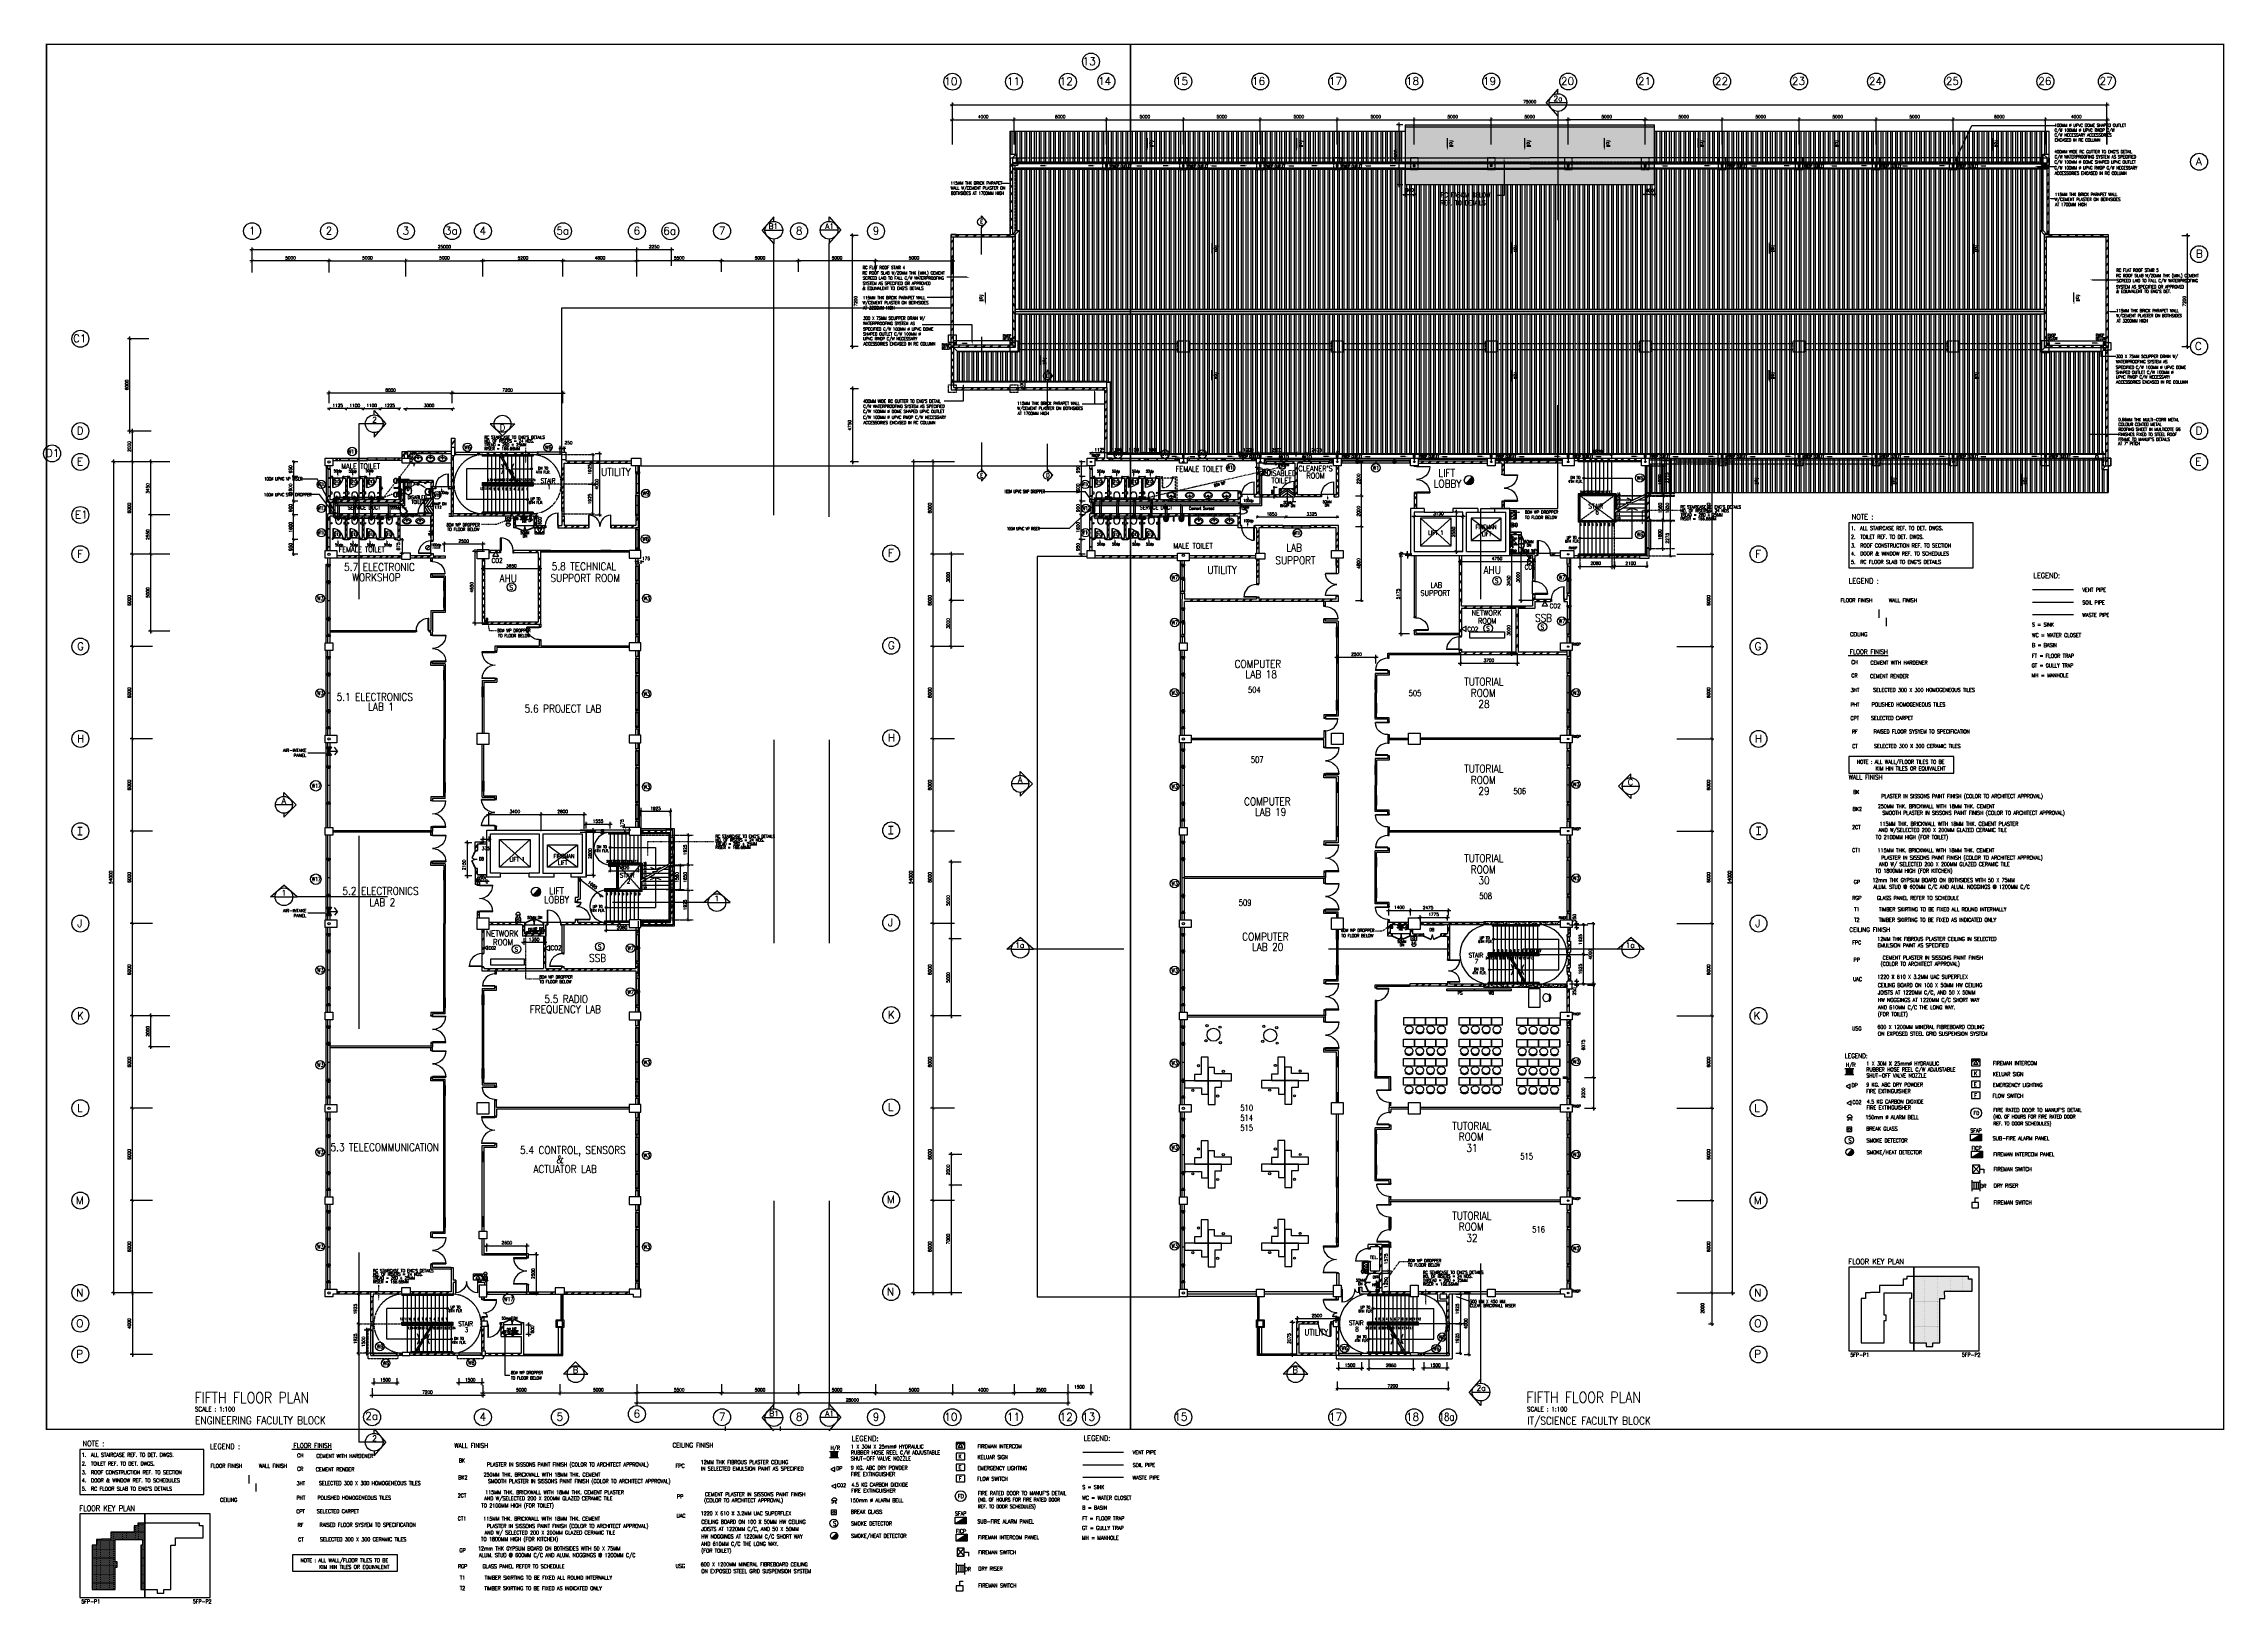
# Model space of a CAD drawing. Extents: x 2266480 to 2632177, y -858634 to -757244.
# Drawn here: x 2490510 to 2632177, y -858600 to -757244 of the extents above; entities that cross this region are included whole.
import ezdxf
from ezdxf.enums import TextEntityAlignment as Align

# ---------------------------------------------------------------- set-up
doc = ezdxf.new("R2010")
doc.units = 0
doc.header["$LTSCALE"] = 10
doc.header["$MEASUREMENT"] = 0
for name, pattern in [('DASHEDX2', [1.5, 1, -0.5]), ('DIVIDE', [1.25, 0.5, -0.25, 0, -0.25, 0, -0.25]), ('HIDDEN', [0.375, 0.25, -0.125])]:
    doc.linetypes.add(name, pattern=pattern)
doc.layers.get('0').update_dxf_attribs({"linetype": 'CONTINUOUS'})
doc.layers.get('DEFPOINTS').update_dxf_attribs({"linetype": 'CONTINUOUS'})
for name, color, linetype in [('-DRY RISER', 7, 'CONTINUOUS'), ('-FF', 240, 'CONTINUOUS'), ('-ff.txt', 2, 'CONTINUOUS'), ('-SPR', 240, 'CONTINUOUS'), ('-SPR TEXT', 2, 'CONTINUOUS'), ('-sprinkler h1', 240, 'CONTINUOUS'), ('AR', 7, 'CONTINUOUS'), ('AR1', 7, 'CONTINUOUS'), ('BEAM', 1, 'HIDDEN'), ('BO', 7, 'CONTINUOUS'), ('COL', 3, 'CONTINUOUS'), ('demolish-work', 8, 'DASHEDX2'), ('DIM', 7, 'CONTINUOUS'), ('DOOR', 5, 'CONTINUOUS'), ('DR', 7, 'CONTINUOUS'), ('DTEXT', 7, 'CONTINUOUS'), ('extension', 1, 'CONTINUOUS'), ('FFL', 7, 'CONTINUOUS'), ('FIT', 5, 'CONTINUOUS'), ('FITT', 5, 'CONTINUOUS'), ('FLASH', 35, 'CONTINUOUS'), ('FURN', 1, 'CONTINUOUS'), ('FURN1', 7, 'CONTINUOUS'), ('GRID-T', 7, 'CONTINUOUS'), ('H', 1, 'CONTINUOUS'), ('hatch', 7, 'CONTINUOUS'), ('hatchb', 251, 'CONTINUOUS'), ('LINE', 7, 'CONTINUOUS'), ('NEW', 7, 'CONTINUOUS'), ('partition', 7, 'CONTINUOUS'), ('PIPE', 5, 'DIVIDE'), ('PL', 5, 'CONTINUOUS'), ('rail', 1, 'CONTINUOUS'), ('ROOF', 7, 'CONTINUOUS'), ('RWDP', 145, 'CONTINUOUS'), ('SANI', 7, 'CONTINUOUS'), ('SO', 7, 'CONTINUOUS'), ('SP', 220, 'CONTINUOUS'), ('SPEC', 7, 'CONTINUOUS'), ('stair', 7, 'CONTINUOUS'), ('T25', 7, 'CONTINUOUS'), ('T50', 4, 'CONTINUOUS'), ('TEX', 2, 'CONTINUOUS'), ('TEXT', 7, 'CONTINUOUS'), ('TIMBER SKIRT', 1, 'CONTINUOUS'), ('txt', 7, 'CONTINUOUS'), ('VP', 100, 'CONTINUOUS'), ('WALL', 2, 'CONTINUOUS'), ('WIN', 5, 'CONTINUOUS'), ('WIN-T', 7, 'CONTINUOUS'), ('WP', 50, 'DIVIDE')]:
    doc.layers.add(name, color=color, linetype=linetype)
doc.styles.add('125', font='romans.shx', dxfattribs={"width": 0.9, "height": 225})
doc.styles.add('DIMTEXT', font='romans.shx', dxfattribs={"width": 0.8, "height": 400})
doc.styles.add('E', font='ROMANS.SHX', dxfattribs={"width": 0.9})
doc.styles.add('ROMANS', font='romans')
doc.styles.get("Standard").update_dxf_attribs({"font": 'ROMANS.SHX'})
doc.styles.add('STANDARDS', font='simplex.shx')
doc.dimstyles.get("Standard").update_dxf_attribs({"dimtxt": 0.18, "dimasz": 0.18, "dimexe": 0.18, "dimexo": 0.0625, "dimgap": 0.09, "dimtad": 0, "dimtih": 1, "dimtoh": 1, "dimdec": 4, "dimzin": 0, "dimdsep": 46, "dimtxsty": 'Standard', "dimcen": 0.09, "dimadec": 0, "dimazin": 0, "dimtfac": 1, "dimtdec": 4, "dimtofl": 0, "dimtmove": 0, "dimatfit": 3, "dimfxl": 1, "dimtolj": 1, "dimtzin": 0, "dimarcsym": 0})
doc.dimstyles.new('STANDARD$0', dxfattribs={"dimscale": 0, "dimtxt": 8, "dimasz": 6, "dimexe": 1, "dimexo": 1, "dimgap": 3, "dimtad": 1, "dimdec": 0, "dimlfac": -1, "dimrnd": 1, "dimzin": 0, "dimdsep": 46, "dimtxsty": 'Standard', "dimcen": 0, "dimclrd": 5, "dimclre": 250, "dimadec": 0, "dimazin": 0, "dimtfac": 1, "dimtdec": 4, "dimtofl": 0, "dimtmove": 0, "dimatfit": 3, "dimfxl": 1, "dimtolj": 1, "dimtzin": 0, "dimarcsym": 0})
pattern_1 = [(90, (0, 0), (-312.5, 6e-14), []), (90, (-110.5, 110.5), (-312.5, 6e-14), [])]
pattern_2 = [(95, (519902.55, 1160.54), (275.776, 231.40354), [37.5, -412.5]), (40, (519902.55, 1160.54), (-314.996084, 216.884075), [30, -330]), (145.4514, (519925.53, 1179.82), (-39.219734, 448.28764), [31.870095, -350.571056]), (91.1842, (519831.84, 1231.25), (435.8465, 318.80688), [56.25, -618.75]), (141.6356, (519868.16, 1257.8), (-13.94951, 674.85584), [47.80514, -525.8565]), (36.1842, (519831.84, 1231.25), (-13.95003, 674.85583), [45, -495]), (66, (519884.87, 1248.92), (353.385786, 68.69124), [37.5, -412.5]), (11, (519884.87, 1248.92), (-170.354297, 342.40422), [30, -330]), (116.4514, (519914.32, 1254.65), (183.03181, 411.09531), [31.870095, -350.571056]), (82.5, (519902.55, 1160.54), (-113.396593, 121.994909), [0, -326, 0, -335, 0, -331.25]), (52.5, (519902.55, 1160.54), (-46.436471, 232.454725), [0, -191, 0, -318.5, 0, -126.25]), (12.5, (519823.7, 1081.69), (196.709084, 180.760381), [0, -125, 0, -390, 0, -517.5]), (2.5, (519788.35, 1046.34), (170.794992, 241.579903), [0, -162.5, 0, -259, 0, -367.5])]

# ---------------------------------------------------------------- blocks, each defined once
blk = doc.blocks.new('FG')
at = {"layer": 'LINE', "linetype": 'Continuous'}
for points in [[(0, 0), (50, 0), (50, 100), (0, 100)], [(600, 0), (650, 0), (650, 100), (600, 100)]]:
    blk.add_lwpolyline(points, close=True, dxfattribs=at)
at = {"layer": 'LINE', "color": 5, "linetype": 'Continuous'}
for points in [[(600, 100), (50, 100)], [(50, 0), (600, 0)]]:
    blk.add_lwpolyline(points, dxfattribs=at)
at = {"layer": 'LINE', "color": 1, "linetype": 'Continuous'}
blk.add_lwpolyline([(50, 50), (600, 50)], dxfattribs=at)
blk = doc.blocks.new('DR-1800-B')
at = {"layer": 'DR'}
for p, q in [((-50, 0), (0, 0)), ((0, 0), (0, -150)), ((-1800, 0), (-1800, -150)), ((-1750, 0), (-1800, 0)), ((-1800, -150), (-1760, -150)), ((-1760, -150), (-1760, -110)), ((-1760, -110), (-1750, -110)), ((-1760, -150), (-1760, -1010)), ((-1720, -150), (-1760, -150)), ((-1750, -110), (-1750, 0)), ((-1720, -1009), (-1720, -150)), ((-80, -1009), (-80, -150)), ((-80, -150), (-40, -150)), ((-50, -110), (-50, 0)), ((-40, -110), (-50, -110)), ((-40, -150), (-40, -110)), ((-40, -150), (-40, -1010)), ((0, -150), (-40, -150))]:
    blk.add_line(p, q, dxfattribs=at)
for centre, start, end in [((-1760, -150), 270, 0), ((-40, -150), 180.00007, 270)]:
    blk.add_arc(centre, 860, start, end, dxfattribs=at)
blk = doc.blocks.new('_ARCHTICK')
at = {"color": 0, "linetype": 'ByBlock', "const_width": 0.15}
blk.add_lwpolyline([(-0.5, -0.5), (0.5, 0.5)], dxfattribs=at)
blk = doc.blocks.new('*D230')
at = {"layer": 'DEFPOINTS', "color": 0, "transparency": 16777216}
for p in [(2550433, -790424), (2549467, -793424), (2550433, -793424)]:
    blk.add_point(p, dxfattribs=at)
at = {"layer": 'DIM', "color": 7, "lineweight": -2, "transparency": 16777216}
for p, q in [((2550283, -790424), (2549317, -790424)), ((2549467, -790274), (2549467, -793574)), ((2550283, -793424), (2549317, -793424))]:
    blk.add_line(p, q, dxfattribs=at)
at = {"layer": 'DIM', "color": 7, "lineweight": -2, "transparency": 16777216, "xscale": 200, "yscale": 200, "zscale": 200}
for p, rotation in [((2549467, -790424), 90), ((2549467, -793424), 270)]:
    blk.add_blockref('_ARCHTICK', p, dxfattribs=dict(at, rotation=rotation))
at = {"layer": 'DIM', "color": 7, "transparency": 16777216, "insert": (2549267, -791924), "char_height": 200, "attachment_point": 5, "rotation": 90, "style": 'ROMANS'}
blk.add_mtext('\\A1;3000', dxfattribs=at)
blk = doc.blocks.new('*D231')
at = {"layer": 'DEFPOINTS', "color": 0, "transparency": 16777216}
for p in [(2550315, -829424), (2549467, -831424), (2550315, -831424)]:
    blk.add_point(p, dxfattribs=at)
at = {"layer": 'DIM', "color": 7, "lineweight": -2, "transparency": 16777216}
for p, q in [((2550165, -829424), (2549317, -829424)), ((2549467, -829274), (2549467, -831574)), ((2550165, -831424), (2549317, -831424))]:
    blk.add_line(p, q, dxfattribs=at)
at = {"layer": 'DIM', "color": 7, "lineweight": -2, "transparency": 16777216, "xscale": 200, "yscale": 200, "zscale": 200}
for p, rotation in [((2549467, -829424), 90), ((2549467, -831424), 270)]:
    blk.add_blockref('_ARCHTICK', p, dxfattribs=dict(at, rotation=rotation))
at = {"layer": 'DIM', "color": 7, "transparency": 16777216, "insert": (2549267, -830424), "char_height": 200, "attachment_point": 5, "rotation": 90, "style": 'ROMANS'}
blk.add_mtext('\\A1;2000', dxfattribs=at)
blk = doc.blocks.new('*D232')
at = {"layer": 'DEFPOINTS', "color": 0, "transparency": 16777216}
for p in [(2553549, -762192), (2549549, -763953), (2553549, -763953)]:
    blk.add_point(p, dxfattribs=at)
at = {"layer": 'DIM', "color": 7, "lineweight": -2, "transparency": 16777216}
for p, q in [((2549549, -763803), (2549549, -762042)), ((2553549, -763803), (2553549, -762042)), ((2549399, -762192), (2553699, -762192))]:
    blk.add_line(p, q, dxfattribs=at)
at = {"layer": 'DIM', "color": 7, "lineweight": -2, "transparency": 16777216, "xscale": 200, "yscale": 200, "zscale": 200, "rotation": 180}
blk.add_blockref('_ARCHTICK', (2549549, -762192), dxfattribs=at)
at = {"layer": 'DIM', "color": 7, "lineweight": -2, "transparency": 16777216, "xscale": 200, "yscale": 200, "zscale": 200}
blk.add_blockref('_ARCHTICK', (2553549, -762192), dxfattribs=at)
at = {"layer": 'DIM', "color": 7, "transparency": 16777216, "insert": (2551549, -761992), "char_height": 200, "attachment_point": 5, "style": 'ROMANS'}
blk.add_mtext('\\A1;4000', dxfattribs=at)
blk = doc.blocks.new('*D233')
at = {"layer": 'DEFPOINTS', "color": 0, "transparency": 16777216}
for p in [(2559549, -762192), (2553549, -763953), (2559549, -763953)]:
    blk.add_point(p, dxfattribs=at)
at = {"layer": 'DIM', "color": 7, "lineweight": -2, "transparency": 16777216}
for p, q in [((2553549, -763803), (2553549, -762042)), ((2559549, -763803), (2559549, -762042)), ((2553399, -762192), (2559699, -762192))]:
    blk.add_line(p, q, dxfattribs=at)
at = {"layer": 'DIM', "color": 7, "lineweight": -2, "transparency": 16777216, "xscale": 200, "yscale": 200, "zscale": 200, "rotation": 180}
blk.add_blockref('_ARCHTICK', (2553549, -762192), dxfattribs=at)
at = {"layer": 'DIM', "color": 7, "lineweight": -2, "transparency": 16777216, "xscale": 200, "yscale": 200, "zscale": 200}
blk.add_blockref('_ARCHTICK', (2559549, -762192), dxfattribs=at)
at = {"layer": 'DIM', "color": 7, "transparency": 16777216, "insert": (2556549, -761992), "char_height": 200, "attachment_point": 5, "style": 'ROMANS'}
blk.add_mtext('\\A1;6000', dxfattribs=at)
blk = doc.blocks.new('*D234')
at = {"layer": 'DEFPOINTS', "color": 0, "transparency": 16777216}
for p in [(2564549, -762192), (2559549, -763953), (2564549, -763953)]:
    blk.add_point(p, dxfattribs=at)
at = {"layer": 'DIM', "color": 7, "lineweight": -2, "transparency": 16777216}
for p, q in [((2559549, -763803), (2559549, -762042)), ((2564549, -763803), (2564549, -762042)), ((2559399, -762192), (2564699, -762192))]:
    blk.add_line(p, q, dxfattribs=at)
at = {"layer": 'DIM', "color": 7, "lineweight": -2, "transparency": 16777216, "xscale": 200, "yscale": 200, "zscale": 200, "rotation": 180}
blk.add_blockref('_ARCHTICK', (2559549, -762192), dxfattribs=at)
at = {"layer": 'DIM', "color": 7, "lineweight": -2, "transparency": 16777216, "xscale": 200, "yscale": 200, "zscale": 200}
blk.add_blockref('_ARCHTICK', (2564549, -762192), dxfattribs=at)
at = {"layer": 'DIM', "color": 7, "transparency": 16777216, "insert": (2562049, -761992), "char_height": 200, "attachment_point": 5, "style": 'ROMANS'}
blk.add_mtext('\\A1;5000', dxfattribs=at)
blk = doc.blocks.new('*D235')
at = {"layer": 'DEFPOINTS', "color": 0, "transparency": 16777216}
for p in [(2569549, -762192), (2564549, -763953), (2569549, -763953)]:
    blk.add_point(p, dxfattribs=at)
at = {"layer": 'DIM', "color": 7, "lineweight": -2, "transparency": 16777216}
for p, q in [((2564549, -763803), (2564549, -762042)), ((2569549, -763803), (2569549, -762042)), ((2564399, -762192), (2569699, -762192))]:
    blk.add_line(p, q, dxfattribs=at)
at = {"layer": 'DIM', "color": 7, "lineweight": -2, "transparency": 16777216, "xscale": 200, "yscale": 200, "zscale": 200, "rotation": 180}
blk.add_blockref('_ARCHTICK', (2564549, -762192), dxfattribs=at)
at = {"layer": 'DIM', "color": 7, "lineweight": -2, "transparency": 16777216, "xscale": 200, "yscale": 200, "zscale": 200}
blk.add_blockref('_ARCHTICK', (2569549, -762192), dxfattribs=at)
at = {"layer": 'DIM', "color": 7, "transparency": 16777216, "insert": (2567049, -761992), "char_height": 200, "attachment_point": 5, "style": 'ROMANS'}
blk.add_mtext('\\A1;5000', dxfattribs=at)
blk = doc.blocks.new('*D236')
at = {"layer": 'DEFPOINTS', "color": 0, "transparency": 16777216}
for p in [(2574549, -762192), (2569549, -763953), (2574549, -763953)]:
    blk.add_point(p, dxfattribs=at)
at = {"layer": 'DIM', "color": 7, "lineweight": -2, "transparency": 16777216}
for p, q in [((2569549, -763803), (2569549, -762042)), ((2574549, -763803), (2574549, -762042)), ((2569399, -762192), (2574699, -762192))]:
    blk.add_line(p, q, dxfattribs=at)
at = {"layer": 'DIM', "color": 7, "lineweight": -2, "transparency": 16777216, "xscale": 200, "yscale": 200, "zscale": 200, "rotation": 180}
blk.add_blockref('_ARCHTICK', (2569549, -762192), dxfattribs=at)
at = {"layer": 'DIM', "color": 7, "lineweight": -2, "transparency": 16777216, "xscale": 200, "yscale": 200, "zscale": 200}
blk.add_blockref('_ARCHTICK', (2574549, -762192), dxfattribs=at)
at = {"layer": 'DIM', "color": 7, "transparency": 16777216, "insert": (2572049, -761992), "char_height": 200, "attachment_point": 5, "style": 'ROMANS'}
blk.add_mtext('\\A1;5000', dxfattribs=at)
blk = doc.blocks.new('*D237')
at = {"layer": 'DEFPOINTS', "color": 0, "transparency": 16777216}
for p in [(2579549, -762192), (2574549, -763953), (2579549, -763953)]:
    blk.add_point(p, dxfattribs=at)
at = {"layer": 'DIM', "color": 7, "lineweight": -2, "transparency": 16777216}
for p, q in [((2574549, -763803), (2574549, -762042)), ((2579549, -763803), (2579549, -762042)), ((2574399, -762192), (2579699, -762192))]:
    blk.add_line(p, q, dxfattribs=at)
at = {"layer": 'DIM', "color": 7, "lineweight": -2, "transparency": 16777216, "xscale": 200, "yscale": 200, "zscale": 200, "rotation": 180}
blk.add_blockref('_ARCHTICK', (2574549, -762192), dxfattribs=at)
at = {"layer": 'DIM', "color": 7, "lineweight": -2, "transparency": 16777216, "xscale": 200, "yscale": 200, "zscale": 200}
blk.add_blockref('_ARCHTICK', (2579549, -762192), dxfattribs=at)
at = {"layer": 'DIM', "color": 7, "transparency": 16777216, "insert": (2577049, -761992), "char_height": 200, "attachment_point": 5, "style": 'ROMANS'}
blk.add_mtext('\\A1;5000', dxfattribs=at)
blk = doc.blocks.new('*D238')
at = {"layer": 'DEFPOINTS', "color": 0, "transparency": 16777216}
for p in [(2584549, -762192), (2579549, -763953), (2584549, -763953)]:
    blk.add_point(p, dxfattribs=at)
at = {"layer": 'DIM', "color": 7, "lineweight": -2, "transparency": 16777216}
for p, q in [((2579549, -763803), (2579549, -762042)), ((2584549, -763803), (2584549, -762042)), ((2579399, -762192), (2584699, -762192))]:
    blk.add_line(p, q, dxfattribs=at)
at = {"layer": 'DIM', "color": 7, "lineweight": -2, "transparency": 16777216, "xscale": 200, "yscale": 200, "zscale": 200, "rotation": 180}
blk.add_blockref('_ARCHTICK', (2579549, -762192), dxfattribs=at)
at = {"layer": 'DIM', "color": 7, "lineweight": -2, "transparency": 16777216, "xscale": 200, "yscale": 200, "zscale": 200}
blk.add_blockref('_ARCHTICK', (2584549, -762192), dxfattribs=at)
at = {"layer": 'DIM', "color": 7, "transparency": 16777216, "insert": (2582049, -761992), "char_height": 200, "attachment_point": 5, "style": 'ROMANS'}
blk.add_mtext('\\A1;5000', dxfattribs=at)
blk = doc.blocks.new('*D239')
at = {"layer": 'DEFPOINTS', "color": 0, "transparency": 16777216}
for p in [(2589549, -762192), (2584549, -763953), (2589549, -763953)]:
    blk.add_point(p, dxfattribs=at)
at = {"layer": 'DIM', "color": 7, "lineweight": -2, "transparency": 16777216}
for p, q in [((2584549, -763803), (2584549, -762042)), ((2589549, -763803), (2589549, -762042)), ((2584399, -762192), (2589699, -762192))]:
    blk.add_line(p, q, dxfattribs=at)
at = {"layer": 'DIM', "color": 7, "lineweight": -2, "transparency": 16777216, "xscale": 200, "yscale": 200, "zscale": 200, "rotation": 180}
blk.add_blockref('_ARCHTICK', (2584549, -762192), dxfattribs=at)
at = {"layer": 'DIM', "color": 7, "lineweight": -2, "transparency": 16777216, "xscale": 200, "yscale": 200, "zscale": 200}
blk.add_blockref('_ARCHTICK', (2589549, -762192), dxfattribs=at)
at = {"layer": 'DIM', "color": 7, "transparency": 16777216, "insert": (2587049, -761992), "char_height": 200, "attachment_point": 5, "style": 'ROMANS'}
blk.add_mtext('\\A1;5000', dxfattribs=at)
blk = doc.blocks.new('*D240')
at = {"layer": 'DEFPOINTS', "color": 0, "transparency": 16777216}
for p in [(2599555, -762192), (2594555, -763953), (2599555, -763953)]:
    blk.add_point(p, dxfattribs=at)
at = {"layer": 'DIM', "color": 7, "lineweight": -2, "transparency": 16777216}
for p, q in [((2594555, -763803), (2594555, -762042)), ((2599555, -763803), (2599555, -762042)), ((2594405, -762192), (2599705, -762192))]:
    blk.add_line(p, q, dxfattribs=at)
at = {"layer": 'DIM', "color": 7, "lineweight": -2, "transparency": 16777216, "xscale": 200, "yscale": 200, "zscale": 200, "rotation": 180}
blk.add_blockref('_ARCHTICK', (2594555, -762192), dxfattribs=at)
at = {"layer": 'DIM', "color": 7, "lineweight": -2, "transparency": 16777216, "xscale": 200, "yscale": 200, "zscale": 200}
blk.add_blockref('_ARCHTICK', (2599555, -762192), dxfattribs=at)
at = {"layer": 'DIM', "color": 7, "transparency": 16777216, "insert": (2597055, -761992), "char_height": 200, "attachment_point": 5, "style": 'ROMANS'}
blk.add_mtext('\\A1;5000', dxfattribs=at)
blk = doc.blocks.new('*D241')
at = {"layer": 'DEFPOINTS', "color": 0, "transparency": 16777216}
for p in [(2604555, -762192), (2599555, -763953), (2604555, -763953)]:
    blk.add_point(p, dxfattribs=at)
at = {"layer": 'DIM', "color": 7, "lineweight": -2, "transparency": 16777216}
for p, q in [((2599555, -763803), (2599555, -762042)), ((2604555, -763803), (2604555, -762042)), ((2599405, -762192), (2604705, -762192))]:
    blk.add_line(p, q, dxfattribs=at)
at = {"layer": 'DIM', "color": 7, "lineweight": -2, "transparency": 16777216, "xscale": 200, "yscale": 200, "zscale": 200, "rotation": 180}
blk.add_blockref('_ARCHTICK', (2599555, -762192), dxfattribs=at)
at = {"layer": 'DIM', "color": 7, "lineweight": -2, "transparency": 16777216, "xscale": 200, "yscale": 200, "zscale": 200}
blk.add_blockref('_ARCHTICK', (2604555, -762192), dxfattribs=at)
at = {"layer": 'DIM', "color": 7, "transparency": 16777216, "insert": (2602055, -761992), "char_height": 200, "attachment_point": 5, "style": 'ROMANS'}
blk.add_mtext('\\A1;5000', dxfattribs=at)
blk = doc.blocks.new('*D242')
at = {"layer": 'DEFPOINTS', "color": 0, "transparency": 16777216}
for p in [(2609555, -762192), (2604555, -763953), (2609555, -763953)]:
    blk.add_point(p, dxfattribs=at)
at = {"layer": 'DIM', "color": 7, "lineweight": -2, "transparency": 16777216}
for p, q in [((2604555, -763803), (2604555, -762042)), ((2609555, -763803), (2609555, -762042)), ((2604405, -762192), (2609705, -762192))]:
    blk.add_line(p, q, dxfattribs=at)
at = {"layer": 'DIM', "color": 7, "lineweight": -2, "transparency": 16777216, "xscale": 200, "yscale": 200, "zscale": 200, "rotation": 180}
blk.add_blockref('_ARCHTICK', (2604555, -762192), dxfattribs=at)
at = {"layer": 'DIM', "color": 7, "lineweight": -2, "transparency": 16777216, "xscale": 200, "yscale": 200, "zscale": 200}
blk.add_blockref('_ARCHTICK', (2609555, -762192), dxfattribs=at)
at = {"layer": 'DIM', "color": 7, "transparency": 16777216, "insert": (2607055, -761992), "char_height": 200, "attachment_point": 5, "style": 'ROMANS'}
blk.add_mtext('\\A1;5000', dxfattribs=at)
blk = doc.blocks.new('*D243')
at = {"layer": 'DEFPOINTS', "color": 0, "transparency": 16777216}
for p in [(2614555, -762192), (2609555, -763953), (2614555, -763953)]:
    blk.add_point(p, dxfattribs=at)
at = {"layer": 'DIM', "color": 7, "lineweight": -2, "transparency": 16777216}
for p, q in [((2609555, -763803), (2609555, -762042)), ((2614555, -763803), (2614555, -762042)), ((2609405, -762192), (2614705, -762192))]:
    blk.add_line(p, q, dxfattribs=at)
at = {"layer": 'DIM', "color": 7, "lineweight": -2, "transparency": 16777216, "xscale": 200, "yscale": 200, "zscale": 200, "rotation": 180}
blk.add_blockref('_ARCHTICK', (2609555, -762192), dxfattribs=at)
at = {"layer": 'DIM', "color": 7, "lineweight": -2, "transparency": 16777216, "xscale": 200, "yscale": 200, "zscale": 200}
blk.add_blockref('_ARCHTICK', (2614555, -762192), dxfattribs=at)
at = {"layer": 'DIM', "color": 7, "transparency": 16777216, "insert": (2612055, -761992), "char_height": 200, "attachment_point": 5, "style": 'ROMANS'}
blk.add_mtext('\\A1;5000', dxfattribs=at)
blk = doc.blocks.new('*D244')
at = {"layer": 'DEFPOINTS', "color": 0, "transparency": 16777216}
for p in [(2620555, -762192), (2614555, -763953), (2620555, -763953)]:
    blk.add_point(p, dxfattribs=at)
at = {"layer": 'DIM', "color": 7, "lineweight": -2, "transparency": 16777216}
for p, q in [((2614555, -763803), (2614555, -762042)), ((2620555, -763803), (2620555, -762042)), ((2614405, -762192), (2620705, -762192))]:
    blk.add_line(p, q, dxfattribs=at)
at = {"layer": 'DIM', "color": 7, "lineweight": -2, "transparency": 16777216, "xscale": 200, "yscale": 200, "zscale": 200, "rotation": 180}
blk.add_blockref('_ARCHTICK', (2614555, -762192), dxfattribs=at)
at = {"layer": 'DIM', "color": 7, "lineweight": -2, "transparency": 16777216, "xscale": 200, "yscale": 200, "zscale": 200}
blk.add_blockref('_ARCHTICK', (2620555, -762192), dxfattribs=at)
at = {"layer": 'DIM', "color": 7, "transparency": 16777216, "insert": (2617555, -761992), "char_height": 200, "attachment_point": 5, "style": 'ROMANS'}
blk.add_mtext('\\A1;6000', dxfattribs=at)
blk = doc.blocks.new('*D245')
at = {"layer": 'DEFPOINTS', "color": 0, "transparency": 16777216}
for p in [(2624555, -762192), (2620555, -763953), (2624555, -763953)]:
    blk.add_point(p, dxfattribs=at)
at = {"layer": 'DIM', "color": 7, "lineweight": -2, "transparency": 16777216}
for p, q in [((2620555, -763803), (2620555, -762042)), ((2624555, -763803), (2624555, -762042)), ((2620405, -762192), (2624705, -762192))]:
    blk.add_line(p, q, dxfattribs=at)
at = {"layer": 'DIM', "color": 7, "lineweight": -2, "transparency": 16777216, "xscale": 200, "yscale": 200, "zscale": 200, "rotation": 180}
blk.add_blockref('_ARCHTICK', (2620555, -762192), dxfattribs=at)
at = {"layer": 'DIM', "color": 7, "lineweight": -2, "transparency": 16777216, "xscale": 200, "yscale": 200, "zscale": 200}
blk.add_blockref('_ARCHTICK', (2624555, -762192), dxfattribs=at)
at = {"layer": 'DIM', "color": 7, "transparency": 16777216, "insert": (2622555, -761992), "char_height": 200, "attachment_point": 5, "style": 'ROMANS'}
blk.add_mtext('\\A1;4000', dxfattribs=at)
blk = doc.blocks.new('*D246')
at = {"layer": 'DEFPOINTS', "color": 0, "transparency": 16777216}
for p in [(2624549, -761215), (2549549, -763953), (2624549, -763953)]:
    blk.add_point(p, dxfattribs=at)
at = {"layer": 'DIM', "color": 7, "lineweight": -2, "transparency": 16777216}
for p, q in [((2549399, -761215), (2624699, -761215)), ((2549549, -763803), (2549549, -761065)), ((2624549, -763803), (2624549, -761065))]:
    blk.add_line(p, q, dxfattribs=at)
at = {"layer": 'DIM', "color": 7, "lineweight": -2, "transparency": 16777216, "xscale": 200, "yscale": 200, "zscale": 200, "rotation": 180}
blk.add_blockref('_ARCHTICK', (2549549, -761215), dxfattribs=at)
at = {"layer": 'DIM', "color": 7, "lineweight": -2, "transparency": 16777216, "xscale": 200, "yscale": 200, "zscale": 200}
blk.add_blockref('_ARCHTICK', (2624549, -761215), dxfattribs=at)
at = {"layer": 'DIM', "color": 7, "transparency": 16777216, "insert": (2587049, -761015), "char_height": 200, "attachment_point": 5, "style": 'ROMANS'}
blk.add_mtext('\\A1;75000', dxfattribs=at)
blk = doc.blocks.new('*D247')
at = {"layer": 'DEFPOINTS', "color": 0, "transparency": 16777216}
for p in [(2549839, -784424), (2548281, -790424), (2549839, -790424)]:
    blk.add_point(p, dxfattribs=at)
at = {"layer": 'DIM', "color": 7, "lineweight": -2, "transparency": 16777216}
for p, q in [((2549689, -784424), (2548131, -784424)), ((2548281, -784274), (2548281, -790574)), ((2549689, -790424), (2548131, -790424))]:
    blk.add_line(p, q, dxfattribs=at)
at = {"layer": 'DIM', "color": 7, "lineweight": -2, "transparency": 16777216, "xscale": 200, "yscale": 200, "zscale": 200}
for p, rotation in [((2548281, -784424), 90), ((2548281, -790424), 270)]:
    blk.add_blockref('_ARCHTICK', p, dxfattribs=dict(at, rotation=rotation))
at = {"layer": 'DIM', "color": 7, "transparency": 16777216, "insert": (2548081, -787424), "char_height": 200, "attachment_point": 5, "rotation": 90, "style": 'ROMANS'}
blk.add_mtext('\\A1;6000', dxfattribs=at)
blk = doc.blocks.new('*D248')
at = {"layer": 'DEFPOINTS', "color": 0, "transparency": 16777216}
for p in [(2549839, -790424), (2548281, -796424), (2549839, -796424)]:
    blk.add_point(p, dxfattribs=at)
at = {"layer": 'DIM', "color": 7, "lineweight": -2, "transparency": 16777216}
for p, q in [((2549689, -790424), (2548131, -790424)), ((2548281, -790274), (2548281, -796574)), ((2549689, -796424), (2548131, -796424))]:
    blk.add_line(p, q, dxfattribs=at)
at = {"layer": 'DIM', "color": 7, "lineweight": -2, "transparency": 16777216, "xscale": 200, "yscale": 200, "zscale": 200}
for p, rotation in [((2548281, -790424), 90), ((2548281, -796424), 270)]:
    blk.add_blockref('_ARCHTICK', p, dxfattribs=dict(at, rotation=rotation))
at = {"layer": 'DIM', "color": 7, "transparency": 16777216, "insert": (2548081, -793424), "char_height": 200, "attachment_point": 5, "rotation": 90, "style": 'ROMANS'}
blk.add_mtext('\\A1;6000', dxfattribs=at)
blk = doc.blocks.new('*D249')
at = {"layer": 'DEFPOINTS', "color": 0, "transparency": 16777216}
for p in [(2549839, -796424), (2548281, -802424), (2549839, -802424)]:
    blk.add_point(p, dxfattribs=at)
at = {"layer": 'DIM', "color": 7, "lineweight": -2, "transparency": 16777216}
for p, q in [((2549689, -796424), (2548131, -796424)), ((2548281, -796274), (2548281, -802574)), ((2549689, -802424), (2548131, -802424))]:
    blk.add_line(p, q, dxfattribs=at)
at = {"layer": 'DIM', "color": 7, "lineweight": -2, "transparency": 16777216, "xscale": 200, "yscale": 200, "zscale": 200}
for p, rotation in [((2548281, -796424), 90), ((2548281, -802424), 270)]:
    blk.add_blockref('_ARCHTICK', p, dxfattribs=dict(at, rotation=rotation))
at = {"layer": 'DIM', "color": 7, "transparency": 16777216, "insert": (2548081, -799424), "char_height": 200, "attachment_point": 5, "rotation": 90, "style": 'ROMANS'}
blk.add_mtext('\\A1;6000', dxfattribs=at)
blk = doc.blocks.new('*D250')
at = {"layer": 'DEFPOINTS', "color": 0, "transparency": 16777216}
for p in [(2549839, -802424), (2548281, -808424), (2549839, -808424)]:
    blk.add_point(p, dxfattribs=at)
at = {"layer": 'DIM', "color": 7, "lineweight": -2, "transparency": 16777216}
for p, q in [((2549689, -802424), (2548131, -802424)), ((2548281, -802274), (2548281, -808574)), ((2549689, -808424), (2548131, -808424))]:
    blk.add_line(p, q, dxfattribs=at)
at = {"layer": 'DIM', "color": 7, "lineweight": -2, "transparency": 16777216, "xscale": 200, "yscale": 200, "zscale": 200}
for p, rotation in [((2548281, -802424), 90), ((2548281, -808424), 270)]:
    blk.add_blockref('_ARCHTICK', p, dxfattribs=dict(at, rotation=rotation))
at = {"layer": 'DIM', "color": 7, "transparency": 16777216, "insert": (2548081, -805424), "char_height": 200, "attachment_point": 5, "rotation": 90, "style": 'ROMANS'}
blk.add_mtext('\\A1;6000', dxfattribs=at)
blk = doc.blocks.new('*D251')
at = {"layer": 'DEFPOINTS', "color": 0, "transparency": 16777216}
for p in [(2549839, -808424), (2548281, -814424), (2549839, -814424)]:
    blk.add_point(p, dxfattribs=at)
at = {"layer": 'DIM', "color": 7, "lineweight": -2, "transparency": 16777216}
for p, q in [((2549689, -808424), (2548131, -808424)), ((2548281, -808274), (2548281, -814574)), ((2549689, -814424), (2548131, -814424))]:
    blk.add_line(p, q, dxfattribs=at)
at = {"layer": 'DIM', "color": 7, "lineweight": -2, "transparency": 16777216, "xscale": 200, "yscale": 200, "zscale": 200}
for p, rotation in [((2548281, -808424), 90), ((2548281, -814424), 270)]:
    blk.add_blockref('_ARCHTICK', p, dxfattribs=dict(at, rotation=rotation))
at = {"layer": 'DIM', "color": 7, "transparency": 16777216, "insert": (2548081, -811424), "char_height": 200, "attachment_point": 5, "rotation": 90, "style": 'ROMANS'}
blk.add_mtext('\\A1;6000', dxfattribs=at)
blk = doc.blocks.new('*D252')
at = {"layer": 'DEFPOINTS', "color": 0, "transparency": 16777216}
for p in [(2549839, -814424), (2548281, -820424), (2549839, -820424)]:
    blk.add_point(p, dxfattribs=at)
at = {"layer": 'DIM', "color": 7, "lineweight": -2, "transparency": 16777216}
for p, q in [((2549689, -814424), (2548131, -814424)), ((2548281, -814274), (2548281, -820574)), ((2549689, -820424), (2548131, -820424))]:
    blk.add_line(p, q, dxfattribs=at)
at = {"layer": 'DIM', "color": 7, "lineweight": -2, "transparency": 16777216, "xscale": 200, "yscale": 200, "zscale": 200}
for p, rotation in [((2548281, -814424), 90), ((2548281, -820424), 270)]:
    blk.add_blockref('_ARCHTICK', p, dxfattribs=dict(at, rotation=rotation))
at = {"layer": 'DIM', "color": 7, "transparency": 16777216, "insert": (2548081, -817424), "char_height": 200, "attachment_point": 5, "rotation": 90, "style": 'ROMANS'}
blk.add_mtext('\\A1;6000', dxfattribs=at)
blk = doc.blocks.new('*D253')
at = {"layer": 'DEFPOINTS', "color": 0, "transparency": 16777216}
for p in [(2549839, -820424), (2548281, -826424), (2549839, -826424)]:
    blk.add_point(p, dxfattribs=at)
at = {"layer": 'DIM', "color": 7, "lineweight": -2, "transparency": 16777216}
for p, q in [((2549689, -820424), (2548131, -820424)), ((2548281, -820274), (2548281, -826574)), ((2549689, -826424), (2548131, -826424))]:
    blk.add_line(p, q, dxfattribs=at)
at = {"layer": 'DIM', "color": 7, "lineweight": -2, "transparency": 16777216, "xscale": 200, "yscale": 200, "zscale": 200}
for p, rotation in [((2548281, -820424), 90), ((2548281, -826424), 270)]:
    blk.add_blockref('_ARCHTICK', p, dxfattribs=dict(at, rotation=rotation))
at = {"layer": 'DIM', "color": 7, "transparency": 16777216, "insert": (2548081, -823424), "char_height": 200, "attachment_point": 5, "rotation": 90, "style": 'ROMANS'}
blk.add_mtext('\\A1;6000', dxfattribs=at)
blk = doc.blocks.new('*D254')
at = {"layer": 'DEFPOINTS', "color": 0, "transparency": 16777216}
for p in [(2549839, -826424), (2548281, -832424), (2549839, -832424)]:
    blk.add_point(p, dxfattribs=at)
at = {"layer": 'DIM', "color": 7, "lineweight": -2, "transparency": 16777216}
for p, q in [((2549689, -826424), (2548131, -826424)), ((2548281, -826274), (2548281, -832574)), ((2549689, -832424), (2548131, -832424))]:
    blk.add_line(p, q, dxfattribs=at)
at = {"layer": 'DIM', "color": 7, "lineweight": -2, "transparency": 16777216, "xscale": 200, "yscale": 200, "zscale": 200}
for p, rotation in [((2548281, -826424), 90), ((2548281, -832424), 270)]:
    blk.add_blockref('_ARCHTICK', p, dxfattribs=dict(at, rotation=rotation))
at = {"layer": 'DIM', "color": 7, "transparency": 16777216, "insert": (2548081, -829424), "char_height": 200, "attachment_point": 5, "rotation": 90, "style": 'ROMANS'}
blk.add_mtext('\\A1;6000', dxfattribs=at)
blk = doc.blocks.new('*D255')
at = {"layer": 'DEFPOINTS', "color": 0, "transparency": 16777216}
for p in [(2549839, -832424), (2548281, -838424), (2549839, -838424)]:
    blk.add_point(p, dxfattribs=at)
at = {"layer": 'DIM', "color": 7, "lineweight": -2, "transparency": 16777216}
for p, q in [((2549689, -832424), (2548131, -832424)), ((2548281, -832274), (2548281, -838574)), ((2549689, -838424), (2548131, -838424))]:
    blk.add_line(p, q, dxfattribs=at)
at = {"layer": 'DIM', "color": 7, "lineweight": -2, "transparency": 16777216, "xscale": 200, "yscale": 200, "zscale": 200}
for p, rotation in [((2548281, -832424), 90), ((2548281, -838424), 270)]:
    blk.add_blockref('_ARCHTICK', p, dxfattribs=dict(at, rotation=rotation))
at = {"layer": 'DIM', "color": 7, "transparency": 16777216, "insert": (2548081, -835424), "char_height": 200, "attachment_point": 5, "rotation": 90, "style": 'ROMANS'}
blk.add_mtext('\\A1;6000', dxfattribs=at)
blk = doc.blocks.new('*D256')
at = {"layer": 'DEFPOINTS', "color": 0, "transparency": 16777216}
for p in [(2547044, -784424), (2549462, -784424), (2549462, -838424)]:
    blk.add_point(p, dxfattribs=at)
at = {"layer": 'DIM', "color": 7, "lineweight": -2, "transparency": 16777216}
for p, q in [((2549312, -784424), (2546894, -784424)), ((2547044, -838574), (2547044, -784274)), ((2549312, -838424), (2546894, -838424))]:
    blk.add_line(p, q, dxfattribs=at)
at = {"layer": 'DIM', "color": 7, "lineweight": -2, "transparency": 16777216, "xscale": 200, "yscale": 200, "zscale": 200}
for p, rotation in [((2547044, -784424), 90), ((2547044, -838424), 270)]:
    blk.add_blockref('_ARCHTICK', p, dxfattribs=dict(at, rotation=rotation))
at = {"layer": 'DIM', "color": 7, "transparency": 16777216, "insert": (2546844, -811424), "char_height": 200, "attachment_point": 5, "rotation": 90, "style": 'ROMANS'}
blk.add_mtext('\\A1;54000', dxfattribs=at)
blk = doc.blocks.new('*D257')
at = {"layer": 'DEFPOINTS', "color": 0, "transparency": 16777216}
for p in [(2550268, -810424), (2549467, -815424), (2550268, -815424)]:
    blk.add_point(p, dxfattribs=at)
at = {"layer": 'DIM', "color": 7, "lineweight": -2, "transparency": 16777216}
for p, q in [((2549467, -810274), (2549467, -815574)), ((2550118, -810424), (2549317, -810424)), ((2550118, -815424), (2549317, -815424))]:
    blk.add_line(p, q, dxfattribs=at)
at = {"layer": 'DIM', "color": 7, "lineweight": -2, "transparency": 16777216, "xscale": 200, "yscale": 200, "zscale": 200}
for p, rotation in [((2549467, -810424), 90), ((2549467, -815424), 270)]:
    blk.add_blockref('_ARCHTICK', p, dxfattribs=dict(at, rotation=rotation))
at = {"layer": 'DIM', "color": 7, "transparency": 16777216, "insert": (2549267, -812924), "char_height": 200, "attachment_point": 5, "rotation": 90, "style": 'ROMANS'}
blk.add_mtext('\\A1;5000', dxfattribs=at)
blk = doc.blocks.new('*D258')
at = {"layer": 'DEFPOINTS', "color": 0, "transparency": 16777216}
for p in [(2550268, -815424), (2549467, -820424), (2550268, -820424)]:
    blk.add_point(p, dxfattribs=at)
at = {"layer": 'DIM', "color": 7, "lineweight": -2, "transparency": 16777216}
for p, q in [((2550118, -815424), (2549317, -815424)), ((2549467, -815274), (2549467, -820574)), ((2550118, -820424), (2549317, -820424))]:
    blk.add_line(p, q, dxfattribs=at)
at = {"layer": 'DIM', "color": 7, "lineweight": -2, "transparency": 16777216, "xscale": 200, "yscale": 200, "zscale": 200}
for p, rotation in [((2549467, -815424), 90), ((2549467, -820424), 270)]:
    blk.add_blockref('_ARCHTICK', p, dxfattribs=dict(at, rotation=rotation))
at = {"layer": 'DIM', "color": 7, "transparency": 16777216, "insert": (2549267, -817924), "char_height": 200, "attachment_point": 5, "rotation": 90, "style": 'ROMANS'}
blk.add_mtext('\\A1;5000', dxfattribs=at)
blk = doc.blocks.new('*D259')
at = {"layer": 'DEFPOINTS', "color": 0, "transparency": 16777216}
for p in [(2577049, -797122), (2574549, -797681), (2577049, -797681)]:
    blk.add_point(p, dxfattribs=at)
at = {"layer": 'DIM', "color": 7, "lineweight": -2, "transparency": 16777216}
for p, q in [((2574399, -797122), (2577199, -797122)), ((2574549, -797531), (2574549, -796972)), ((2577049, -797531), (2577049, -796972))]:
    blk.add_line(p, q, dxfattribs=at)
at = {"layer": 'DIM', "color": 7, "lineweight": -2, "transparency": 16777216, "xscale": 200, "yscale": 200, "zscale": 200, "rotation": 180}
blk.add_blockref('_ARCHTICK', (2574549, -797122), dxfattribs=at)
at = {"layer": 'DIM', "color": 7, "lineweight": -2, "transparency": 16777216, "xscale": 200, "yscale": 200, "zscale": 200}
blk.add_blockref('_ARCHTICK', (2577049, -797122), dxfattribs=at)
at = {"layer": 'DIM', "color": 7, "transparency": 16777216, "insert": (2575799, -796922), "char_height": 200, "attachment_point": 5, "style": 'ROMANS'}
blk.add_mtext('\\A1;2500', dxfattribs=at)
blk = doc.blocks.new('*D308')
at = {"layer": 'DEFPOINTS', "color": 0, "transparency": 16777216}
for p in [(2529124, -790674), (2529299, -790674), (2529299, -790892)]:
    blk.add_point(p, dxfattribs=at)
at = {"layer": 'DIM', "color": 7, "lineweight": -2, "transparency": 16777216}
for p, q in [((2529124, -790892), (2528924, -790892)), ((2529124, -790824), (2529124, -791042)), ((2529299, -790824), (2529299, -791042)), ((2529299, -790892), (2529499, -790892))]:
    blk.add_line(p, q, dxfattribs=at)
at = {"layer": 'DIM', "color": 7, "lineweight": -2, "transparency": 16777216, "xscale": 200, "yscale": 200, "zscale": 200}
blk.add_blockref('_ARCHTICK', (2529124, -790892), dxfattribs=at)
at = {"layer": 'DIM', "color": 7, "lineweight": -2, "transparency": 16777216, "xscale": 200, "yscale": 200, "zscale": 200, "rotation": 180}
blk.add_blockref('_ARCHTICK', (2529299, -790892), dxfattribs=at)
at = {"layer": 'DIM', "color": 7, "transparency": 16777216, "insert": (2529645, -790703), "char_height": 200, "attachment_point": 5, "style": 'ROMANS'}
blk.add_mtext('\\A1;175', dxfattribs=at)
blk = doc.blocks.new('*D203')
at = {"color": 7, "lineweight": -2, "transparency": 16777216}
for p, q in [((2528649, -808174), (2528106, -808174)), ((2528649, -808349), (2528106, -808349)), ((2528256, -808174), (2528256, -807974)), ((2528256, -808349), (2528256, -808549))]:
    blk.add_line(p, q, dxfattribs=at)
at = {"layer": 'DEFPOINTS', "color": 0, "transparency": 16777216}
for p in [(2528256, -808174), (2528799, -808174), (2528799, -808349)]:
    blk.add_point(p, dxfattribs=at)
at = {"color": 7, "lineweight": -2, "transparency": 16777216, "xscale": 200, "yscale": 200, "zscale": 200}
for p, rotation in [((2528256, -808174), 270), ((2528256, -808349), 90)]:
    blk.add_blockref('_ARCHTICK', p, dxfattribs=dict(at, rotation=rotation))
at = {"color": 7, "transparency": 16777216, "insert": (2528080, -807906), "char_height": 200, "attachment_point": 5, "rotation": 90, "style": 'ROMANS'}
blk.add_mtext('\\A1;175', dxfattribs=at)
blk = doc.blocks.new('*D204')
at = {"layer": 'DEFPOINTS', "color": 0, "transparency": 16777216}
for p in [(2509049, -779957), (2509049, -780751), (2517049, -780751)]:
    blk.add_point(p, dxfattribs=at)
at = {"layer": 'DIM', "color": 7, "lineweight": -2, "transparency": 16777216}
for p, q in [((2517199, -779957), (2508899, -779957)), ((2509049, -780601), (2509049, -779807)), ((2517049, -780601), (2517049, -779807))]:
    blk.add_line(p, q, dxfattribs=at)
at = {"layer": 'DIM', "color": 7, "lineweight": -2, "transparency": 16777216, "xscale": 200, "yscale": 200, "zscale": 200, "rotation": 180}
blk.add_blockref('_ARCHTICK', (2509049, -779957), dxfattribs=at)
at = {"layer": 'DIM', "color": 7, "lineweight": -2, "transparency": 16777216, "xscale": 200, "yscale": 200, "zscale": 200}
blk.add_blockref('_ARCHTICK', (2517049, -779957), dxfattribs=at)
at = {"layer": 'DIM', "color": 7, "transparency": 16777216, "insert": (2513049, -779757), "char_height": 200, "attachment_point": 5, "style": 'ROMANS'}
blk.add_mtext('\\A1;8000', dxfattribs=at)
blk = doc.blocks.new('*D205')
at = {"layer": 'DEFPOINTS', "color": 0, "transparency": 16777216}
for p in [(2514049, -780825), (2517049, -780825), (2517049, -780957)]:
    blk.add_point(p, dxfattribs=at)
at = {"layer": 'DIM', "color": 7, "lineweight": -2, "transparency": 16777216}
for p, q in [((2513899, -780957), (2517199, -780957)), ((2514049, -780975), (2514049, -781107)), ((2517049, -780975), (2517049, -781107))]:
    blk.add_line(p, q, dxfattribs=at)
at = {"layer": 'DIM', "color": 7, "lineweight": -2, "transparency": 16777216, "xscale": 200, "yscale": 200, "zscale": 200, "rotation": 180}
blk.add_blockref('_ARCHTICK', (2514049, -780957), dxfattribs=at)
at = {"layer": 'DIM', "color": 7, "lineweight": -2, "transparency": 16777216, "xscale": 200, "yscale": 200, "zscale": 200}
blk.add_blockref('_ARCHTICK', (2517049, -780957), dxfattribs=at)
at = {"layer": 'DIM', "color": 7, "transparency": 16777216, "insert": (2515549, -780757), "char_height": 200, "attachment_point": 5, "style": 'ROMANS'}
blk.add_mtext('\\A1;3000', dxfattribs=at)
blk = doc.blocks.new('*D206')
at = {"layer": 'DEFPOINTS', "color": 0, "transparency": 16777216}
for p in [(2525749, -808390), (2527304, -807969), (2527304, -808390)]:
    blk.add_point(p, dxfattribs=at)
at = {"layer": 'DIM', "color": 7, "lineweight": -2, "transparency": 16777216}
for p, q in [((2525599, -807969), (2527454, -807969)), ((2525749, -808240), (2525749, -807819)), ((2527304, -808240), (2527304, -807819))]:
    blk.add_line(p, q, dxfattribs=at)
at = {"layer": 'DIM', "color": 7, "lineweight": -2, "transparency": 16777216, "xscale": 200, "yscale": 200, "zscale": 200, "rotation": 180}
blk.add_blockref('_ARCHTICK', (2525749, -807969), dxfattribs=at)
at = {"layer": 'DIM', "color": 7, "lineweight": -2, "transparency": 16777216, "xscale": 200, "yscale": 200, "zscale": 200}
blk.add_blockref('_ARCHTICK', (2527304, -807969), dxfattribs=at)
at = {"layer": 'DIM', "color": 7, "transparency": 16777216, "insert": (2526527, -807769), "char_height": 200, "attachment_point": 5, "style": 'ROMANS'}
blk.add_mtext('\\A1;1555', dxfattribs=at)
blk = doc.blocks.new('*D207')
at = {"layer": 'DEFPOINTS', "color": 0, "transparency": 16777216}
for p in [(2524249, -779957), (2517049, -780751), (2524249, -780751)]:
    blk.add_point(p, dxfattribs=at)
at = {"layer": 'DIM', "color": 7, "lineweight": -2, "transparency": 16777216}
for p, q in [((2516899, -779957), (2524399, -779957)), ((2517049, -780601), (2517049, -779807)), ((2524249, -780601), (2524249, -779807))]:
    blk.add_line(p, q, dxfattribs=at)
at = {"layer": 'DIM', "color": 7, "lineweight": -2, "transparency": 16777216, "xscale": 200, "yscale": 200, "zscale": 200, "rotation": 180}
blk.add_blockref('_ARCHTICK', (2517049, -779957), dxfattribs=at)
at = {"layer": 'DIM', "color": 7, "lineweight": -2, "transparency": 16777216, "xscale": 200, "yscale": 200, "zscale": 200}
blk.add_blockref('_ARCHTICK', (2524249, -779957), dxfattribs=at)
at = {"layer": 'DIM', "color": 7, "transparency": 16777216, "insert": (2520649, -779757), "char_height": 200, "attachment_point": 5, "style": 'ROMANS'}
blk.add_mtext('\\A1;7200', dxfattribs=at)
blk = doc.blocks.new('*D22')
at = {"layer": 'DEFPOINTS', "color": 0, "transparency": 16777216}
for p in [(1648688, -783985), (1649092, -783985), (1648688, -787985)]:
    blk.add_point(p, dxfattribs=at)
at = {"layer": 'DIM', "color": 7, "lineweight": -2, "transparency": 16777216}
for p, q in [((1648788, -783985), (1649192, -783985)), ((1649092, -788085), (1649092, -783885)), ((1648788, -787985), (1649192, -787985))]:
    blk.add_line(p, q, dxfattribs=at)
at = {"layer": 'DIM', "color": 7, "lineweight": -2, "transparency": 16777216, "xscale": 200, "yscale": 200, "zscale": 200}
for p, rotation in [((1649092, -783985), 90), ((1649092, -787985), 270)]:
    blk.add_blockref('_ARCHTICK', p, dxfattribs=dict(at, rotation=rotation))
at = {"layer": 'DIM', "color": 7, "transparency": 16777216, "insert": (1648892, -785985), "char_height": 200, "attachment_point": 5, "rotation": 90, "style": 'ROMANS'}
blk.add_mtext('\\A1;4000', dxfattribs=at)
blk = doc.blocks.new('*D23')
at = {"layer": 'DEFPOINTS', "color": 0, "transparency": 16777216}
for p in [(1648238, -785985), (1648642, -785985), (1648238, -787910)]:
    blk.add_point(p, dxfattribs=at)
at = {"layer": 'DIM', "color": 7, "lineweight": -2, "transparency": 16777216}
for p, q in [((1648338, -785985), (1648742, -785985)), ((1648642, -788010), (1648642, -785885)), ((1648338, -787910), (1648742, -787910))]:
    blk.add_line(p, q, dxfattribs=at)
at = {"layer": 'DIM', "color": 7, "lineweight": -2, "transparency": 16777216, "xscale": 200, "yscale": 200, "zscale": 200}
for p, rotation in [((1648642, -785985), 90), ((1648642, -787910), 270)]:
    blk.add_blockref('_ARCHTICK', p, dxfattribs=dict(at, rotation=rotation))
at = {"layer": 'DIM', "color": 7, "transparency": 16777216, "insert": (1648442, -786948), "char_height": 200, "attachment_point": 5, "rotation": 90, "style": 'ROMANS'}
blk.add_mtext('\\A1;1925', dxfattribs=at)
blk = doc.blocks.new('*D24')
at = {"layer": 'DEFPOINTS', "color": 0, "transparency": 16777216}
for p in [(1648238, -784060), (1648238, -785985), (1648642, -785985)]:
    blk.add_point(p, dxfattribs=at)
at = {"layer": 'DIM', "color": 7, "lineweight": -2, "transparency": 16777216}
for p, q in [((1648338, -784060), (1648742, -784060)), ((1648642, -783960), (1648642, -786085)), ((1648338, -785985), (1648742, -785985))]:
    blk.add_line(p, q, dxfattribs=at)
at = {"layer": 'DIM', "color": 7, "lineweight": -2, "transparency": 16777216, "xscale": 200, "yscale": 200, "zscale": 200}
for p, rotation in [((1648642, -784060), 90), ((1648642, -785985), 270)]:
    blk.add_blockref('_ARCHTICK', p, dxfattribs=dict(at, rotation=rotation))
at = {"layer": 'DIM', "color": 7, "transparency": 16777216, "insert": (1648442, -785023), "char_height": 200, "attachment_point": 5, "rotation": 90, "style": 'ROMANS'}
blk.add_mtext('\\A1;1925', dxfattribs=at)
blk = doc.blocks.new('*D25')
at = {"layer": 'DEFPOINTS', "color": 0, "transparency": 16777216}
for p in [(1646526, -783910), (1646776, -783641), (1646776, -783910)]:
    blk.add_point(p, dxfattribs=at)
at = {"layer": 'DIM', "color": 7, "lineweight": -2, "transparency": 16777216}
for p, q in [((1646426, -783641), (1646876, -783641)), ((1646526, -783810), (1646526, -783541)), ((1646776, -783810), (1646776, -783541))]:
    blk.add_line(p, q, dxfattribs=at)
at = {"layer": 'DIM', "color": 7, "lineweight": -2, "transparency": 16777216, "xscale": 200, "yscale": 200, "zscale": 200, "rotation": 180}
blk.add_blockref('_ARCHTICK', (1646526, -783641), dxfattribs=at)
at = {"layer": 'DIM', "color": 7, "lineweight": -2, "transparency": 16777216, "xscale": 200, "yscale": 200, "zscale": 200}
blk.add_blockref('_ARCHTICK', (1646776, -783641), dxfattribs=at)
at = {"layer": 'DIM', "color": 7, "transparency": 16777216, "insert": (1647059, -783291), "char_height": 200, "attachment_point": 5, "style": 'ROMANS'}
blk.add_mtext('\\A1;250', dxfattribs=at)
blk = doc.blocks.new('*D31')
at = {"layer": 'DEFPOINTS', "color": 0, "transparency": 16777216}
for p in [(2789953, -822492), (2792033, -822492), (2789953, -823199)]:
    blk.add_point(p, dxfattribs=at)
at = {"layer": 'stair', "color": 7, "lineweight": -2, "transparency": 16777216}
for p, q in [((2789953, -822592), (2789953, -823299)), ((2792033, -822592), (2792033, -823299)), ((2792133, -823199), (2789853, -823199))]:
    blk.add_line(p, q, dxfattribs=at)
at = {"layer": 'stair', "color": 7, "lineweight": -2, "transparency": 16777216, "xscale": 200, "yscale": 200, "zscale": 200, "rotation": 180}
blk.add_blockref('_ARCHTICK', (2789953, -823199), dxfattribs=at)
at = {"layer": 'stair', "color": 7, "lineweight": -2, "transparency": 16777216, "xscale": 200, "yscale": 200, "zscale": 200}
blk.add_blockref('_ARCHTICK', (2792033, -823199), dxfattribs=at)
at = {"layer": 'stair', "color": 7, "transparency": 16777216, "insert": (2790993, -822999), "char_height": 200, "attachment_point": 5, "style": 'ROMANS'}
blk.add_mtext('\\A1;2080', dxfattribs=at)
blk = doc.blocks.new('*D26')
at = {"color": 7, "lineweight": -2, "transparency": 16777216}
for p, q in [((2794799, -816992), (2795390, -816992)), ((2795290, -816892), (2795290, -819017)), ((2794799, -818917), (2795390, -818917))]:
    blk.add_line(p, q, dxfattribs=at)
at = {"layer": 'DEFPOINTS', "color": 0, "transparency": 16777216}
for p in [(2794699, -816992), (2794699, -818917), (2795290, -818917)]:
    blk.add_point(p, dxfattribs=at)
at = {"color": 7, "lineweight": -2, "transparency": 16777216, "xscale": 200, "yscale": 200, "zscale": 200}
for p, rotation in [((2795290, -816992), 90), ((2795290, -818917), 270)]:
    blk.add_blockref('_ARCHTICK', p, dxfattribs=dict(at, rotation=rotation))
at = {"color": 7, "transparency": 16777216, "insert": (2795090, -817954), "char_height": 200, "attachment_point": 5, "rotation": 90, "style": 'ROMANS'}
blk.add_mtext('\\A1;1925', dxfattribs=at)
blk = doc.blocks.new('*D27')
at = {"color": 7, "lineweight": -2, "transparency": 16777216}
for p, q in [((2794233, -815464), (2792108, -815464)), ((2792208, -815772), (2792208, -815364)), ((2794133, -815772), (2794133, -815364))]:
    blk.add_line(p, q, dxfattribs=at)
at = {"layer": 'DEFPOINTS', "color": 0, "transparency": 16777216}
for p in [(2792208, -815464), (2792208, -815872), (2794133, -815872)]:
    blk.add_point(p, dxfattribs=at)
at = {"color": 7, "lineweight": -2, "transparency": 16777216, "xscale": 200, "yscale": 200, "zscale": 200, "rotation": 180}
blk.add_blockref('_ARCHTICK', (2792208, -815464), dxfattribs=at)
at = {"color": 7, "lineweight": -2, "transparency": 16777216, "xscale": 200, "yscale": 200, "zscale": 200}
blk.add_blockref('_ARCHTICK', (2794133, -815464), dxfattribs=at)
at = {"color": 7, "transparency": 16777216, "insert": (2793170, -815264), "char_height": 200, "attachment_point": 5, "style": 'ROMANS'}
blk.add_mtext('\\A1;1925', dxfattribs=at)
blk = doc.blocks.new('*D28')
at = {"color": 7, "lineweight": -2, "transparency": 16777216}
for p, q in [((2794799, -820567), (2795390, -820567)), ((2795290, -822592), (2795290, -820467)), ((2794799, -822492), (2795390, -822492))]:
    blk.add_line(p, q, dxfattribs=at)
at = {"layer": 'DEFPOINTS', "color": 0, "transparency": 16777216}
for p in [(2794699, -820567), (2795290, -820567), (2794699, -822492)]:
    blk.add_point(p, dxfattribs=at)
at = {"color": 7, "lineweight": -2, "transparency": 16777216, "xscale": 200, "yscale": 200, "zscale": 200}
for p, rotation in [((2795290, -820567), 90), ((2795290, -822492), 270)]:
    blk.add_blockref('_ARCHTICK', p, dxfattribs=dict(at, rotation=rotation))
at = {"color": 7, "transparency": 16777216, "insert": (2795090, -821529), "char_height": 200, "attachment_point": 5, "rotation": 90, "style": 'ROMANS'}
blk.add_mtext('\\A1;1925', dxfattribs=at)
blk = doc.blocks.new('*D29')
at = {"color": 7, "lineweight": -2, "transparency": 16777216}
for p, q in [((2795290, -820667), (2795290, -818817)), ((2794799, -818917), (2795390, -818917)), ((2794799, -820567), (2795390, -820567))]:
    blk.add_line(p, q, dxfattribs=at)
at = {"layer": 'DEFPOINTS', "color": 0, "transparency": 16777216}
for p in [(2794699, -818917), (2795290, -818917), (2794699, -820567)]:
    blk.add_point(p, dxfattribs=at)
at = {"color": 7, "lineweight": -2, "transparency": 16777216, "xscale": 200, "yscale": 200, "zscale": 200}
for p, rotation in [((2795290, -818917), 90), ((2795290, -820567), 270)]:
    blk.add_blockref('_ARCHTICK', p, dxfattribs=dict(at, rotation=rotation))
at = {"color": 7, "transparency": 16777216, "insert": (2795090, -819742), "char_height": 200, "attachment_point": 5, "rotation": 90, "style": 'ROMANS'}
blk.add_mtext('\\A1;1650', dxfattribs=at)
blk = doc.blocks.new('*D30')
at = {"color": 7, "lineweight": -2, "transparency": 16777216}
for p, q in [((2794506, -818962), (2794863, -818962)), ((2794763, -818862), (2794763, -820622)), ((2794506, -820522), (2794863, -820522))]:
    blk.add_line(p, q, dxfattribs=at)
at = {"layer": 'DEFPOINTS', "color": 0, "transparency": 16777216}
for p in [(2794406, -818962), (2794406, -820522), (2794763, -820522)]:
    blk.add_point(p, dxfattribs=at)
at = {"color": 7, "lineweight": -2, "transparency": 16777216, "xscale": 200, "yscale": 200, "zscale": 200}
for p, rotation in [((2794763, -818962), 90), ((2794763, -820522), 270)]:
    blk.add_blockref('_ARCHTICK', p, dxfattribs=dict(at, rotation=rotation))
at = {"color": 7, "transparency": 16777216, "insert": (2794563, -819742), "char_height": 200, "attachment_point": 5, "rotation": 90, "style": 'ROMANS'}
blk.add_mtext('\\A1;1560', dxfattribs=at)
blk = doc.blocks.new('*D32')
at = {"layer": 'DEFPOINTS', "color": 0, "transparency": 16777216}
for p in [(2790213, -818917), (2792033, -818917), (2792033, -819312)]:
    blk.add_point(p, dxfattribs=at)
at = {"layer": 'stair', "color": 7, "lineweight": -2, "transparency": 16777216}
for p, q in [((2790113, -819312), (2792133, -819312)), ((2790213, -819017), (2790213, -819412)), ((2792033, -819017), (2792033, -819412))]:
    blk.add_line(p, q, dxfattribs=at)
at = {"layer": 'stair', "color": 7, "lineweight": -2, "transparency": 16777216, "xscale": 200, "yscale": 200, "zscale": 200, "rotation": 180}
blk.add_blockref('_ARCHTICK', (2790213, -819312), dxfattribs=at)
at = {"layer": 'stair', "color": 7, "lineweight": -2, "transparency": 16777216, "xscale": 200, "yscale": 200, "zscale": 200}
blk.add_blockref('_ARCHTICK', (2792033, -819312), dxfattribs=at)
at = {"layer": 'stair', "color": 7, "transparency": 16777216, "insert": (2791123, -819112), "char_height": 200, "attachment_point": 5, "style": 'ROMANS'}
blk.add_mtext('\\A1;1820', dxfattribs=at)
blk = doc.blocks.new('*D56')
at = {"layer": 'DEFPOINTS', "color": 0, "transparency": 16777216}
for p in [(1632530, -869090), (1632371, -871015), (1632530, -871015)]:
    blk.add_point(p, dxfattribs=at)
at = {"layer": 'stair', "color": 7, "lineweight": -2, "transparency": 16777216}
for p, q in [((1632430, -869090), (1632271, -869090)), ((1632371, -868990), (1632371, -871115)), ((1632430, -871015), (1632271, -871015))]:
    blk.add_line(p, q, dxfattribs=at)
at = {"layer": 'stair', "color": 7, "lineweight": -2, "transparency": 16777216, "xscale": 200, "yscale": 200, "zscale": 200}
for p, rotation in [((1632371, -869090), 90), ((1632371, -871015), 270)]:
    blk.add_blockref('_ARCHTICK', p, dxfattribs=dict(at, rotation=rotation))
at = {"layer": 'stair', "color": 7, "transparency": 16777216, "insert": (1632171, -870052), "char_height": 200, "attachment_point": 5, "rotation": 90, "style": 'ROMANS'}
blk.add_mtext('\\A1;1925', dxfattribs=at)
blk = doc.blocks.new('*D57')
at = {"layer": 'DEFPOINTS', "color": 0, "transparency": 16777216}
for p in [(1632371, -871015), (1632530, -871015), (1632530, -872940)]:
    blk.add_point(p, dxfattribs=at)
at = {"layer": 'stair', "color": 7, "lineweight": -2, "transparency": 16777216}
for p, q in [((1632430, -871015), (1632271, -871015)), ((1632371, -873040), (1632371, -870915)), ((1632430, -872940), (1632271, -872940))]:
    blk.add_line(p, q, dxfattribs=at)
at = {"layer": 'stair', "color": 7, "lineweight": -2, "transparency": 16777216, "xscale": 200, "yscale": 200, "zscale": 200}
for p, rotation in [((1632371, -871015), 90), ((1632371, -872940), 270)]:
    blk.add_blockref('_ARCHTICK', p, dxfattribs=dict(at, rotation=rotation))
at = {"layer": 'stair', "color": 7, "transparency": 16777216, "insert": (1632171, -871977), "char_height": 200, "attachment_point": 5, "rotation": 90, "style": 'ROMANS'}
blk.add_mtext('\\A1;1925', dxfattribs=at)
blk = doc.blocks.new('*D58')
at = {"layer": 'DEFPOINTS', "color": 0, "linetype": 'Continuous', "transparency": 16777216}
for p in [(1638885, -874385), (1638885, -874845), (1640385, -874385)]:
    blk.add_point(p, dxfattribs=at)
at = {"layer": 'WIN', "color": 7, "linetype": 'Continuous', "lineweight": -2, "transparency": 16777216}
for p, q in [((1640535, -874845), (1638735, -874845)), ((1638885, -874535), (1638885, -874995)), ((1640385, -874535), (1640385, -874995))]:
    blk.add_line(p, q, dxfattribs=at)
at = {"layer": 'WIN', "color": 7, "linetype": 'Continuous', "lineweight": -2, "transparency": 16777216, "xscale": 200, "yscale": 200, "zscale": 200, "rotation": 180}
blk.add_blockref('_ARCHTICK', (1638885, -874845), dxfattribs=at)
at = {"layer": 'WIN', "color": 7, "linetype": 'Continuous', "lineweight": -2, "transparency": 16777216, "xscale": 200, "yscale": 200, "zscale": 200}
blk.add_blockref('_ARCHTICK', (1640385, -874845), dxfattribs=at)
at = {"layer": 'WIN', "color": 7, "linetype": 'Continuous', "transparency": 16777216, "insert": (1639635, -874645), "char_height": 200, "attachment_point": 5, "style": 'ROMANS'}
blk.add_mtext('\\A1;1500', dxfattribs=at)
blk = doc.blocks.new('*D59')
at = {"layer": 'DEFPOINTS', "color": 0, "linetype": 'Continuous', "transparency": 16777216}
for p in [(1633373, -874385), (1634873, -874385), (1634873, -874845)]:
    blk.add_point(p, dxfattribs=at)
at = {"layer": 'WIN', "color": 7, "linetype": 'Continuous', "lineweight": -2, "transparency": 16777216}
for p, q in [((1633223, -874845), (1635023, -874845)), ((1633373, -874535), (1633373, -874995)), ((1634873, -874535), (1634873, -874995))]:
    blk.add_line(p, q, dxfattribs=at)
at = {"layer": 'WIN', "color": 7, "linetype": 'Continuous', "lineweight": -2, "transparency": 16777216, "xscale": 200, "yscale": 200, "zscale": 200, "rotation": 180}
blk.add_blockref('_ARCHTICK', (1633373, -874845), dxfattribs=at)
at = {"layer": 'WIN', "color": 7, "linetype": 'Continuous', "lineweight": -2, "transparency": 16777216, "xscale": 200, "yscale": 200, "zscale": 200}
blk.add_blockref('_ARCHTICK', (1634873, -874845), dxfattribs=at)
at = {"layer": 'WIN', "color": 7, "linetype": 'Continuous', "transparency": 16777216, "insert": (1634123, -874645), "char_height": 200, "attachment_point": 5, "style": 'ROMANS'}
blk.add_mtext('\\A1;1500', dxfattribs=at)
blk = doc.blocks.new('*D60')
at = {"layer": 'DEFPOINTS', "color": 0, "linetype": 'Continuous', "transparency": 16777216}
for p in [(1633345, -871422), (1632896, -872922), (1633345, -872922)]:
    blk.add_point(p, dxfattribs=at)
at = {"layer": 'WIN', "color": 7, "linetype": 'Continuous', "lineweight": -2, "transparency": 16777216}
for p, q in [((1633195, -871422), (1632746, -871422)), ((1632896, -871272), (1632896, -873072)), ((1633195, -872922), (1632746, -872922))]:
    blk.add_line(p, q, dxfattribs=at)
at = {"layer": 'WIN', "color": 7, "linetype": 'Continuous', "lineweight": -2, "transparency": 16777216, "xscale": 200, "yscale": 200, "zscale": 200}
for p, rotation in [((1632896, -871422), 90), ((1632896, -872922), 270)]:
    blk.add_blockref('_ARCHTICK', p, dxfattribs=dict(at, rotation=rotation))
at = {"layer": 'WIN', "color": 7, "linetype": 'Continuous', "transparency": 16777216, "insert": (1632696, -872172), "char_height": 200, "attachment_point": 5, "rotation": 90, "style": 'ROMANS'}
blk.add_mtext('\\A1;1500', dxfattribs=at)
blk = doc.blocks.new('*D61')
at = {"layer": 'DEFPOINTS', "color": 0, "transparency": 16777216}
for p in [(1633258, -875044), (1640458, -875044), (1640458, -875646)]:
    blk.add_point(p, dxfattribs=at)
at = {"layer": 'DIM', "color": 7, "lineweight": -2, "transparency": 16777216}
for p, q in [((1633258, -875194), (1633258, -875796)), ((1640458, -875194), (1640458, -875796)), ((1633108, -875646), (1640608, -875646))]:
    blk.add_line(p, q, dxfattribs=at)
at = {"layer": 'DIM', "color": 7, "lineweight": -2, "transparency": 16777216, "xscale": 200, "yscale": 200, "zscale": 200, "rotation": 180}
blk.add_blockref('_ARCHTICK', (1633258, -875646), dxfattribs=at)
at = {"layer": 'DIM', "color": 7, "lineweight": -2, "transparency": 16777216, "xscale": 200, "yscale": 200, "zscale": 200}
blk.add_blockref('_ARCHTICK', (1640458, -875646), dxfattribs=at)
at = {"layer": 'DIM', "color": 7, "transparency": 16777216, "insert": (1636858, -875446), "char_height": 200, "attachment_point": 5, "style": 'ROMANS'}
blk.add_mtext('\\A1;7200', dxfattribs=at)
blk = doc.blocks.new('*D208')
at = {"layer": 'DEFPOINTS', "color": 0, "transparency": 16777216}
for p in [(2525499, -811399), (2526738, -812596), (2526865, -812429)]:
    blk.add_point(p, dxfattribs=at)
at = {"layer": 'DIM', "color": 7, "lineweight": -2, "transparency": 16777216}
for p, q in [((2525253, -811477), (2526858, -812687)), ((2525409, -811519), (2525283, -811687)), ((2526775, -812548), (2526648, -812716))]:
    blk.add_line(p, q, dxfattribs=at)
at = {"layer": 'DIM', "color": 7, "lineweight": -2, "transparency": 16777216, "xscale": 200, "yscale": 200, "zscale": 200}
for p, rotation in [((2525373, -811567), 142.9878429940844), ((2526738, -812596), 322.9878429940844)]:
    blk.add_blockref('_ARCHTICK', p, dxfattribs=dict(at, rotation=rotation))
at = {"layer": 'DIM', "color": 7, "transparency": 16777216, "insert": (2526176, -811922), "char_height": 200, "attachment_point": 5, "rotation": 322.98784, "style": 'ROMANS'}
blk.add_mtext('\\A1;1695', dxfattribs=at)
blk = doc.blocks.new('*D209')
at = {"layer": 'DEFPOINTS', "color": 0, "transparency": 16777216}
for p in [(2516549, -789768), (2516549, -790424), (2519049, -790424)]:
    blk.add_point(p, dxfattribs=at)
at = {"layer": 'DIM', "color": 7, "lineweight": -2, "transparency": 16777216}
for p, q in [((2519199, -789768), (2516399, -789768)), ((2516549, -790274), (2516549, -789618)), ((2519049, -790274), (2519049, -789618))]:
    blk.add_line(p, q, dxfattribs=at)
at = {"layer": 'DIM', "color": 7, "lineweight": -2, "transparency": 16777216, "xscale": 200, "yscale": 200, "zscale": 200}
for p, rotation in [((2516549, -789768), 180.0000000107122), ((2519049, -789768), 1.071223110216124e-08)]:
    blk.add_blockref('_ARCHTICK', p, dxfattribs=dict(at, rotation=rotation))
at = {"layer": 'DIM', "color": 7, "transparency": 16777216, "insert": (2517799, -789568), "char_height": 200, "attachment_point": 5, "rotation": 0, "style": 'ROMANS'}
blk.add_mtext('\\A1;2500', dxfattribs=at)
blk = doc.blocks.new('*D210')
at = {"layer": 'DEFPOINTS', "color": 0, "transparency": 16777216}
for p in [(2495073, -784424), (2496973, -784424), (2496973, -838424)]:
    blk.add_point(p, dxfattribs=at)
at = {"layer": 'DIM', "color": 7, "lineweight": -2, "transparency": 16777216}
for p, q in [((2496823, -784424), (2494923, -784424)), ((2495073, -838574), (2495073, -784274)), ((2496823, -838424), (2494923, -838424))]:
    blk.add_line(p, q, dxfattribs=at)
at = {"layer": 'DIM', "color": 7, "lineweight": -2, "transparency": 16777216, "xscale": 200, "yscale": 200, "zscale": 200}
for p, rotation in [((2495073, -784424), 90), ((2495073, -838424), 270)]:
    blk.add_blockref('_ARCHTICK', p, dxfattribs=dict(at, rotation=rotation))
at = {"layer": 'DIM', "color": 7, "transparency": 16777216, "insert": (2494873, -811424), "char_height": 200, "attachment_point": 5, "rotation": 90, "style": 'ROMANS'}
blk.add_mtext('\\A1;54000', dxfattribs=at)
blk = doc.blocks.new('*D211')
at = {"layer": 'DEFPOINTS', "color": 0, "transparency": 16777216}
for p in [(2496273, -832424), (2497730, -832424), (2497730, -838424)]:
    blk.add_point(p, dxfattribs=at)
at = {"layer": 'DIM', "color": 7, "lineweight": -2, "transparency": 16777216}
for p, q in [((2497580, -832424), (2496123, -832424)), ((2496273, -838574), (2496273, -832274)), ((2497580, -838424), (2496123, -838424))]:
    blk.add_line(p, q, dxfattribs=at)
at = {"layer": 'DIM', "color": 7, "lineweight": -2, "transparency": 16777216, "xscale": 200, "yscale": 200, "zscale": 200}
for p, rotation in [((2496273, -832424), 90), ((2496273, -838424), 270)]:
    blk.add_blockref('_ARCHTICK', p, dxfattribs=dict(at, rotation=rotation))
at = {"layer": 'DIM', "color": 7, "transparency": 16777216, "insert": (2496073, -835424), "char_height": 200, "attachment_point": 5, "rotation": 90, "style": 'ROMANS'}
blk.add_mtext('\\A1;6000', dxfattribs=at)
blk = doc.blocks.new('*D212')
at = {"layer": 'DEFPOINTS', "color": 0, "transparency": 16777216}
for p in [(2496273, -826424), (2497730, -826424), (2497730, -832424)]:
    blk.add_point(p, dxfattribs=at)
at = {"layer": 'DIM', "color": 7, "lineweight": -2, "transparency": 16777216}
for p, q in [((2497580, -826424), (2496123, -826424)), ((2496273, -832574), (2496273, -826274)), ((2497580, -832424), (2496123, -832424))]:
    blk.add_line(p, q, dxfattribs=at)
at = {"layer": 'DIM', "color": 7, "lineweight": -2, "transparency": 16777216, "xscale": 200, "yscale": 200, "zscale": 200}
for p, rotation in [((2496273, -826424), 90), ((2496273, -832424), 270)]:
    blk.add_blockref('_ARCHTICK', p, dxfattribs=dict(at, rotation=rotation))
at = {"layer": 'DIM', "color": 7, "transparency": 16777216, "insert": (2496073, -829424), "char_height": 200, "attachment_point": 5, "rotation": 90, "style": 'ROMANS'}
blk.add_mtext('\\A1;6000', dxfattribs=at)
blk = doc.blocks.new('*D213')
at = {"layer": 'DEFPOINTS', "color": 0, "transparency": 16777216}
for p in [(2496273, -820424), (2497730, -820424), (2497730, -826424)]:
    blk.add_point(p, dxfattribs=at)
at = {"layer": 'DIM', "color": 7, "lineweight": -2, "transparency": 16777216}
for p, q in [((2497580, -820424), (2496123, -820424)), ((2496273, -826574), (2496273, -820274)), ((2497580, -826424), (2496123, -826424))]:
    blk.add_line(p, q, dxfattribs=at)
at = {"layer": 'DIM', "color": 7, "lineweight": -2, "transparency": 16777216, "xscale": 200, "yscale": 200, "zscale": 200}
for p, rotation in [((2496273, -820424), 90), ((2496273, -826424), 270)]:
    blk.add_blockref('_ARCHTICK', p, dxfattribs=dict(at, rotation=rotation))
at = {"layer": 'DIM', "color": 7, "transparency": 16777216, "insert": (2496073, -823424), "char_height": 200, "attachment_point": 5, "rotation": 90, "style": 'ROMANS'}
blk.add_mtext('\\A1;6000', dxfattribs=at)
blk = doc.blocks.new('*D214')
at = {"layer": 'DEFPOINTS', "color": 0, "transparency": 16777216}
for p in [(2496273, -814424), (2497730, -814424), (2497730, -820424)]:
    blk.add_point(p, dxfattribs=at)
at = {"layer": 'DIM', "color": 7, "lineweight": -2, "transparency": 16777216}
for p, q in [((2497580, -814424), (2496123, -814424)), ((2496273, -820574), (2496273, -814274)), ((2497580, -820424), (2496123, -820424))]:
    blk.add_line(p, q, dxfattribs=at)
at = {"layer": 'DIM', "color": 7, "lineweight": -2, "transparency": 16777216, "xscale": 200, "yscale": 200, "zscale": 200}
for p, rotation in [((2496273, -814424), 90), ((2496273, -820424), 270)]:
    blk.add_blockref('_ARCHTICK', p, dxfattribs=dict(at, rotation=rotation))
at = {"layer": 'DIM', "color": 7, "transparency": 16777216, "insert": (2496073, -817424), "char_height": 200, "attachment_point": 5, "rotation": 90, "style": 'ROMANS'}
blk.add_mtext('\\A1;6000', dxfattribs=at)
blk = doc.blocks.new('*D215')
at = {"layer": 'DEFPOINTS', "color": 0, "transparency": 16777216}
for p in [(2496273, -808424), (2497730, -808424), (2497730, -814424)]:
    blk.add_point(p, dxfattribs=at)
at = {"layer": 'DIM', "color": 7, "lineweight": -2, "transparency": 16777216}
for p, q in [((2497580, -808424), (2496123, -808424)), ((2496273, -814574), (2496273, -808274)), ((2497580, -814424), (2496123, -814424))]:
    blk.add_line(p, q, dxfattribs=at)
at = {"layer": 'DIM', "color": 7, "lineweight": -2, "transparency": 16777216, "xscale": 200, "yscale": 200, "zscale": 200}
for p, rotation in [((2496273, -808424), 90), ((2496273, -814424), 270)]:
    blk.add_blockref('_ARCHTICK', p, dxfattribs=dict(at, rotation=rotation))
at = {"layer": 'DIM', "color": 7, "transparency": 16777216, "insert": (2496073, -811424), "char_height": 200, "attachment_point": 5, "rotation": 90, "style": 'ROMANS'}
blk.add_mtext('\\A1;6000', dxfattribs=at)
blk = doc.blocks.new('*D216')
at = {"layer": 'DEFPOINTS', "color": 0, "transparency": 16777216}
for p in [(2496273, -802424), (2497730, -802424), (2497730, -808424)]:
    blk.add_point(p, dxfattribs=at)
at = {"layer": 'DIM', "color": 7, "lineweight": -2, "transparency": 16777216}
for p, q in [((2497580, -802424), (2496123, -802424)), ((2496273, -808574), (2496273, -802274)), ((2497580, -808424), (2496123, -808424))]:
    blk.add_line(p, q, dxfattribs=at)
at = {"layer": 'DIM', "color": 7, "lineweight": -2, "transparency": 16777216, "xscale": 200, "yscale": 200, "zscale": 200}
for p, rotation in [((2496273, -802424), 90), ((2496273, -808424), 270)]:
    blk.add_blockref('_ARCHTICK', p, dxfattribs=dict(at, rotation=rotation))
at = {"layer": 'DIM', "color": 7, "transparency": 16777216, "insert": (2496073, -805424), "char_height": 200, "attachment_point": 5, "rotation": 90, "style": 'ROMANS'}
blk.add_mtext('\\A1;6000', dxfattribs=at)
blk = doc.blocks.new('*D217')
at = {"layer": 'DEFPOINTS', "color": 0, "transparency": 16777216}
for p in [(2496273, -796424), (2497730, -796424), (2497730, -802424)]:
    blk.add_point(p, dxfattribs=at)
at = {"layer": 'DIM', "color": 7, "lineweight": -2, "transparency": 16777216}
for p, q in [((2497580, -796424), (2496123, -796424)), ((2496273, -802574), (2496273, -796274)), ((2497580, -802424), (2496123, -802424))]:
    blk.add_line(p, q, dxfattribs=at)
at = {"layer": 'DIM', "color": 7, "lineweight": -2, "transparency": 16777216, "xscale": 200, "yscale": 200, "zscale": 200}
for p, rotation in [((2496273, -796424), 90), ((2496273, -802424), 270)]:
    blk.add_blockref('_ARCHTICK', p, dxfattribs=dict(at, rotation=rotation))
at = {"layer": 'DIM', "color": 7, "transparency": 16777216, "insert": (2496073, -799424), "char_height": 200, "attachment_point": 5, "rotation": 90, "style": 'ROMANS'}
blk.add_mtext('\\A1;6000', dxfattribs=at)
blk = doc.blocks.new('*D218')
at = {"layer": 'DEFPOINTS', "color": 0, "transparency": 16777216}
for p in [(2496273, -790424), (2497730, -790424), (2497730, -796424)]:
    blk.add_point(p, dxfattribs=at)
at = {"layer": 'DIM', "color": 7, "lineweight": -2, "transparency": 16777216}
for p, q in [((2497580, -790424), (2496123, -790424)), ((2496273, -796574), (2496273, -790274)), ((2497580, -796424), (2496123, -796424))]:
    blk.add_line(p, q, dxfattribs=at)
at = {"layer": 'DIM', "color": 7, "lineweight": -2, "transparency": 16777216, "xscale": 200, "yscale": 200, "zscale": 200}
for p, rotation in [((2496273, -790424), 90), ((2496273, -796424), 270)]:
    blk.add_blockref('_ARCHTICK', p, dxfattribs=dict(at, rotation=rotation))
at = {"layer": 'DIM', "color": 7, "transparency": 16777216, "insert": (2496073, -793424), "char_height": 200, "attachment_point": 5, "rotation": 90, "style": 'ROMANS'}
blk.add_mtext('\\A1;6000', dxfattribs=at)
blk = doc.blocks.new('*D219')
at = {"layer": 'DEFPOINTS', "color": 0, "transparency": 16777216}
for p in [(2496273, -784424), (2497730, -784424), (2497730, -790424)]:
    blk.add_point(p, dxfattribs=at)
at = {"layer": 'DIM', "color": 7, "lineweight": -2, "transparency": 16777216}
for p, q in [((2497580, -784424), (2496123, -784424)), ((2496273, -790574), (2496273, -784274)), ((2497580, -790424), (2496123, -790424))]:
    blk.add_line(p, q, dxfattribs=at)
at = {"layer": 'DIM', "color": 7, "lineweight": -2, "transparency": 16777216, "xscale": 200, "yscale": 200, "zscale": 200}
for p, rotation in [((2496273, -784424), 90), ((2496273, -790424), 270)]:
    blk.add_blockref('_ARCHTICK', p, dxfattribs=dict(at, rotation=rotation))
at = {"layer": 'DIM', "color": 7, "transparency": 16777216, "insert": (2496073, -787424), "char_height": 200, "attachment_point": 5, "rotation": 90, "style": 'ROMANS'}
blk.add_mtext('\\A1;6000', dxfattribs=at)
blk = doc.blocks.new('*D220')
at = {"layer": 'DEFPOINTS', "color": 0, "transparency": 16777216}
for p in [(2497730, -838424), (2496273, -842424), (2497730, -842424)]:
    blk.add_point(p, dxfattribs=at)
at = {"layer": 'DIM', "color": 7, "lineweight": -2, "transparency": 16777216}
for p, q in [((2497580, -838424), (2496123, -838424)), ((2496273, -838274), (2496273, -842574)), ((2497580, -842424), (2496123, -842424))]:
    blk.add_line(p, q, dxfattribs=at)
at = {"layer": 'DIM', "color": 7, "lineweight": -2, "transparency": 16777216, "xscale": 200, "yscale": 200, "zscale": 200}
for p, rotation in [((2496273, -838424), 90), ((2496273, -842424), 270)]:
    blk.add_blockref('_ARCHTICK', p, dxfattribs=dict(at, rotation=rotation))
at = {"layer": 'DIM', "color": 7, "transparency": 16777216, "insert": (2496073, -840424), "char_height": 200, "attachment_point": 5, "rotation": 90, "style": 'ROMANS'}
blk.add_mtext('\\A1;4000', dxfattribs=at)
blk = doc.blocks.new('*D125')
at = {"layer": 'DEFPOINTS', "color": 0, "transparency": 16777216}
for p in [(2497473, -787874), (2498851, -787874), (2498851, -790424)]:
    blk.add_point(p, dxfattribs=at)
at = {"layer": 'DIM', "color": 7, "lineweight": -2, "transparency": 16777216}
for p, q in [((2498701, -787874), (2497323, -787874)), ((2497473, -790574), (2497473, -787724)), ((2498701, -790424), (2497323, -790424))]:
    blk.add_line(p, q, dxfattribs=at)
at = {"layer": 'DIM', "color": 7, "lineweight": -2, "transparency": 16777216, "xscale": 200, "yscale": 200, "zscale": 200}
for p, rotation in [((2497473, -787874), 90), ((2497473, -790424), 270)]:
    blk.add_blockref('_ARCHTICK', p, dxfattribs=dict(at, rotation=rotation))
at = {"layer": 'DIM', "color": 7, "transparency": 16777216, "insert": (2497273, -789149), "char_height": 200, "attachment_point": 5, "rotation": 90, "style": 'ROMANS'}
blk.add_mtext('\\A1;2550', dxfattribs=at)
blk = doc.blocks.new('*D126')
at = {"layer": 'DEFPOINTS', "color": 0, "transparency": 16777216}
for p in [(2497473, -784424), (2498851, -784424), (2498851, -787874)]:
    blk.add_point(p, dxfattribs=at)
at = {"layer": 'DIM', "color": 7, "lineweight": -2, "transparency": 16777216}
for p, q in [((2498701, -784424), (2497323, -784424)), ((2497473, -788024), (2497473, -784274)), ((2498701, -787874), (2497323, -787874))]:
    blk.add_line(p, q, dxfattribs=at)
at = {"layer": 'DIM', "color": 7, "lineweight": -2, "transparency": 16777216, "xscale": 200, "yscale": 200, "zscale": 200}
for p, rotation in [((2497473, -784424), 90), ((2497473, -787874), 270)]:
    blk.add_blockref('_ARCHTICK', p, dxfattribs=dict(at, rotation=rotation))
at = {"layer": 'DIM', "color": 7, "transparency": 16777216, "insert": (2497273, -786149), "char_height": 200, "attachment_point": 5, "rotation": 90, "style": 'ROMANS'}
blk.add_mtext('\\A1;3450', dxfattribs=at)
blk = doc.blocks.new('*D127')
at = {"layer": 'DEFPOINTS', "color": 0, "transparency": 16777216}
for p in [(2519048, -844262), (2524048, -844262), (2524048, -844923)]:
    blk.add_point(p, dxfattribs=at)
at = {"layer": 'DIM', "color": 7, "lineweight": -2, "transparency": 16777216}
for p, q in [((2518898, -844923), (2524198, -844923)), ((2519048, -844412), (2519048, -845073)), ((2524048, -844412), (2524048, -845073))]:
    blk.add_line(p, q, dxfattribs=at)
at = {"layer": 'DIM', "color": 7, "lineweight": -2, "transparency": 16777216, "xscale": 200, "yscale": 200, "zscale": 200, "rotation": 180}
blk.add_blockref('_ARCHTICK', (2519048, -844923), dxfattribs=at)
at = {"layer": 'DIM', "color": 7, "lineweight": -2, "transparency": 16777216, "xscale": 200, "yscale": 200, "zscale": 200}
blk.add_blockref('_ARCHTICK', (2524048, -844923), dxfattribs=at)
at = {"layer": 'DIM', "color": 7, "transparency": 16777216, "insert": (2521548, -844723), "char_height": 200, "attachment_point": 5, "style": 'ROMANS'}
blk.add_mtext('\\A1;5000', dxfattribs=at)
blk = doc.blocks.new('*D128')
at = {"layer": 'DEFPOINTS', "color": 0, "transparency": 16777216}
for p in [(2529049, -770644), (2529049, -771835), (2531299, -771835)]:
    blk.add_point(p, dxfattribs=at)
at = {"layer": 'DIM', "color": 7, "lineweight": -2, "transparency": 16777216}
for p, q in [((2531449, -770644), (2528899, -770644)), ((2529049, -771685), (2529049, -770494)), ((2531299, -771685), (2531299, -770494))]:
    blk.add_line(p, q, dxfattribs=at)
at = {"layer": 'DIM', "color": 7, "lineweight": -2, "transparency": 16777216, "xscale": 200, "yscale": 200, "zscale": 200}
for p, rotation in [((2529049, -770644), 180.0000000117512), ((2531299, -770644), 1.175123998109484e-08)]:
    blk.add_blockref('_ARCHTICK', p, dxfattribs=dict(at, rotation=rotation))
at = {"layer": 'DIM', "color": 7, "transparency": 16777216, "insert": (2530174, -770444), "char_height": 200, "attachment_point": 5, "rotation": 0, "style": 'ROMANS'}
blk.add_mtext('\\A1;2250', dxfattribs=at)
blk = doc.blocks.new('*D129')
at = {"layer": 'DEFPOINTS', "color": 0, "transparency": 16777216}
for p in [(2504049, -770644), (2504049, -772191), (2529049, -772191)]:
    blk.add_point(p, dxfattribs=at)
at = {"layer": 'DIM', "color": 7, "lineweight": -2, "transparency": 16777216}
for p, q in [((2529199, -770644), (2503899, -770644)), ((2504049, -772041), (2504049, -770494)), ((2529049, -772041), (2529049, -770494))]:
    blk.add_line(p, q, dxfattribs=at)
at = {"layer": 'DIM', "color": 7, "lineweight": -2, "transparency": 16777216, "xscale": 200, "yscale": 200, "zscale": 200}
for p, rotation in [((2504049, -770644), 180.0000000117521), ((2529049, -770644), 1.175219921378812e-08)]:
    blk.add_blockref('_ARCHTICK', p, dxfattribs=dict(at, rotation=rotation))
at = {"layer": 'DIM', "color": 7, "transparency": 16777216, "insert": (2516549, -770444), "char_height": 200, "attachment_point": 5, "rotation": 0, "style": 'ROMANS'}
blk.add_mtext('\\A1;25000', dxfattribs=at)
blk = doc.blocks.new('*D130')
at = {"layer": 'DEFPOINTS', "color": 0, "transparency": 16777216}
for p in [(2529049, -771370), (2524249, -772521), (2529049, -772521)]:
    blk.add_point(p, dxfattribs=at)
at = {"layer": 'DIM', "color": 7, "lineweight": -2, "transparency": 16777216}
for p, q in [((2524099, -771370), (2529199, -771370)), ((2524249, -772371), (2524249, -771220)), ((2529049, -772371), (2529049, -771220))]:
    blk.add_line(p, q, dxfattribs=at)
at = {"layer": 'DIM', "color": 7, "lineweight": -2, "transparency": 16777216, "xscale": 200, "yscale": 200, "zscale": 200, "rotation": 180}
blk.add_blockref('_ARCHTICK', (2524249, -771370), dxfattribs=at)
at = {"layer": 'DIM', "color": 7, "lineweight": -2, "transparency": 16777216, "xscale": 200, "yscale": 200, "zscale": 200}
blk.add_blockref('_ARCHTICK', (2529049, -771370), dxfattribs=at)
at = {"layer": 'DIM', "color": 7, "transparency": 16777216, "insert": (2526649, -771170), "char_height": 200, "attachment_point": 5, "style": 'ROMANS'}
blk.add_mtext('\\A1;4800', dxfattribs=at)
blk = doc.blocks.new('*D131')
at = {"layer": 'DEFPOINTS', "color": 0, "transparency": 16777216}
for p in [(2519049, -771370), (2519049, -772521), (2524249, -772521)]:
    blk.add_point(p, dxfattribs=at)
at = {"layer": 'DIM', "color": 7, "lineweight": -2, "transparency": 16777216}
for p, q in [((2524399, -771370), (2518899, -771370)), ((2519049, -772371), (2519049, -771220)), ((2524249, -772371), (2524249, -771220))]:
    blk.add_line(p, q, dxfattribs=at)
at = {"layer": 'DIM', "color": 7, "lineweight": -2, "transparency": 16777216, "xscale": 200, "yscale": 200, "zscale": 200}
for p, rotation in [((2519049, -771370), 180.0000000117547), ((2524249, -771370), 1.175475716763685e-08)]:
    blk.add_blockref('_ARCHTICK', p, dxfattribs=dict(at, rotation=rotation))
at = {"layer": 'DIM', "color": 7, "transparency": 16777216, "insert": (2521649, -771170), "char_height": 200, "attachment_point": 5, "rotation": 0, "style": 'ROMANS'}
blk.add_mtext('\\A1;5200', dxfattribs=at)
blk = doc.blocks.new('*D132')
at = {"layer": 'DEFPOINTS', "color": 0, "transparency": 16777216}
for p in [(2514049, -771370), (2509049, -772270), (2514049, -772270)]:
    blk.add_point(p, dxfattribs=at)
at = {"layer": 'DIM', "color": 7, "lineweight": -2, "transparency": 16777216}
for p, q in [((2508899, -771370), (2514199, -771370)), ((2509049, -772120), (2509049, -771220)), ((2514049, -772120), (2514049, -771220))]:
    blk.add_line(p, q, dxfattribs=at)
at = {"layer": 'DIM', "color": 7, "lineweight": -2, "transparency": 16777216, "xscale": 200, "yscale": 200, "zscale": 200, "rotation": 180}
blk.add_blockref('_ARCHTICK', (2509049, -771370), dxfattribs=at)
at = {"layer": 'DIM', "color": 7, "lineweight": -2, "transparency": 16777216, "xscale": 200, "yscale": 200, "zscale": 200}
blk.add_blockref('_ARCHTICK', (2514049, -771370), dxfattribs=at)
at = {"layer": 'DIM', "color": 7, "transparency": 16777216, "insert": (2511549, -771170), "char_height": 200, "attachment_point": 5, "style": 'ROMANS'}
blk.add_mtext('\\A1;5000', dxfattribs=at)
blk = doc.blocks.new('*D133')
at = {"layer": 'DEFPOINTS', "color": 0, "transparency": 16777216}
for p in [(2519049, -771370), (2514049, -772521), (2519049, -772521)]:
    blk.add_point(p, dxfattribs=at)
at = {"layer": 'DIM', "color": 7, "lineweight": -2, "transparency": 16777216}
for p, q in [((2513899, -771370), (2519199, -771370)), ((2514049, -772371), (2514049, -771220)), ((2519049, -772371), (2519049, -771220))]:
    blk.add_line(p, q, dxfattribs=at)
at = {"layer": 'DIM', "color": 7, "lineweight": -2, "transparency": 16777216, "xscale": 200, "yscale": 200, "zscale": 200, "rotation": 180}
blk.add_blockref('_ARCHTICK', (2514049, -771370), dxfattribs=at)
at = {"layer": 'DIM', "color": 7, "lineweight": -2, "transparency": 16777216, "xscale": 200, "yscale": 200, "zscale": 200}
blk.add_blockref('_ARCHTICK', (2519049, -771370), dxfattribs=at)
at = {"layer": 'DIM', "color": 7, "transparency": 16777216, "insert": (2516549, -771170), "char_height": 200, "attachment_point": 5, "style": 'ROMANS'}
blk.add_mtext('\\A1;5000', dxfattribs=at)
blk = doc.blocks.new('*D134')
at = {"layer": 'DEFPOINTS', "color": 0, "transparency": 16777216}
for p in [(2504049, -771370), (2504049, -772270), (2509049, -772270)]:
    blk.add_point(p, dxfattribs=at)
at = {"layer": 'DIM', "color": 7, "lineweight": -2, "transparency": 16777216}
for p, q in [((2509199, -771370), (2503899, -771370)), ((2504049, -772120), (2504049, -771220)), ((2509049, -772120), (2509049, -771220))]:
    blk.add_line(p, q, dxfattribs=at)
at = {"layer": 'DIM', "color": 7, "lineweight": -2, "transparency": 16777216, "xscale": 200, "yscale": 200, "zscale": 200}
for p, rotation in [((2504049, -771370), 179.99999998825), ((2509049, -771370), 359.99999998825)]:
    blk.add_blockref('_ARCHTICK', p, dxfattribs=dict(at, rotation=rotation))
at = {"layer": 'DIM', "color": 7, "transparency": 16777216, "insert": (2506549, -771170), "char_height": 200, "attachment_point": 5, "rotation": 360, "style": 'ROMANS'}
blk.add_mtext('\\A1;5000', dxfattribs=at)
blk = doc.blocks.new('*D135')
at = {"layer": 'DEFPOINTS', "color": 0, "transparency": 16777216}
for p in [(2549549, -771370), (2544549, -772220), (2549549, -772220)]:
    blk.add_point(p, dxfattribs=at)
at = {"layer": 'DIM', "color": 7, "lineweight": -2, "transparency": 16777216}
for p, q in [((2544399, -771370), (2549699, -771370)), ((2544549, -772070), (2544549, -771220)), ((2549549, -772070), (2549549, -771220))]:
    blk.add_line(p, q, dxfattribs=at)
at = {"layer": 'DIM', "color": 7, "lineweight": -2, "transparency": 16777216, "xscale": 200, "yscale": 200, "zscale": 200, "rotation": 180}
blk.add_blockref('_ARCHTICK', (2544549, -771370), dxfattribs=at)
at = {"layer": 'DIM', "color": 7, "lineweight": -2, "transparency": 16777216, "xscale": 200, "yscale": 200, "zscale": 200}
blk.add_blockref('_ARCHTICK', (2549549, -771370), dxfattribs=at)
at = {"layer": 'DIM', "color": 7, "transparency": 16777216, "insert": (2547049, -771170), "char_height": 200, "attachment_point": 5, "style": 'ROMANS'}
blk.add_mtext('\\A1;5000', dxfattribs=at)
blk = doc.blocks.new('*D136')
at = {"layer": 'DEFPOINTS', "color": 0, "transparency": 16777216}
for p in [(2539549, -771370), (2539549, -772220), (2544549, -772220)]:
    blk.add_point(p, dxfattribs=at)
at = {"layer": 'DIM', "color": 7, "lineweight": -2, "transparency": 16777216}
for p, q in [((2544699, -771370), (2539399, -771370)), ((2539549, -772070), (2539549, -771220)), ((2544549, -772070), (2544549, -771220))]:
    blk.add_line(p, q, dxfattribs=at)
at = {"layer": 'DIM', "color": 7, "lineweight": -2, "transparency": 16777216, "xscale": 200, "yscale": 200, "zscale": 200}
for p, rotation in [((2539549, -771370), 179.9999999882513), ((2544549, -771370), 359.9999999882513)]:
    blk.add_blockref('_ARCHTICK', p, dxfattribs=dict(at, rotation=rotation))
at = {"layer": 'DIM', "color": 7, "transparency": 16777216, "insert": (2542049, -771170), "char_height": 200, "attachment_point": 5, "rotation": 360, "style": 'ROMANS'}
blk.add_mtext('\\A1;5000', dxfattribs=at)
blk = doc.blocks.new('*D137')
at = {"layer": 'DEFPOINTS', "color": 0, "transparency": 16777216}
for p in [(2529049, -771370), (2529049, -772220), (2534549, -772220)]:
    blk.add_point(p, dxfattribs=at)
at = {"layer": 'DIM', "color": 7, "lineweight": -2, "transparency": 16777216}
for p, q in [((2534699, -771370), (2528899, -771370)), ((2529049, -772070), (2529049, -771220)), ((2534549, -772070), (2534549, -771220))]:
    blk.add_line(p, q, dxfattribs=at)
at = {"layer": 'DIM', "color": 7, "lineweight": -2, "transparency": 16777216, "xscale": 200, "yscale": 200, "zscale": 200}
for p, rotation in [((2529049, -771370), 179.9999999882497), ((2534549, -771370), 359.9999999882497)]:
    blk.add_blockref('_ARCHTICK', p, dxfattribs=dict(at, rotation=rotation))
at = {"layer": 'DIM', "color": 7, "transparency": 16777216, "insert": (2531799, -771170), "char_height": 200, "attachment_point": 5, "rotation": 360, "style": 'ROMANS'}
blk.add_mtext('\\A1;5500', dxfattribs=at)
blk = doc.blocks.new('*D138')
at = {"layer": 'DEFPOINTS', "color": 0, "transparency": 16777216}
for p in [(2539549, -771370), (2534549, -772220), (2539549, -772220)]:
    blk.add_point(p, dxfattribs=at)
at = {"layer": 'DIM', "color": 7, "lineweight": -2, "transparency": 16777216}
for p, q in [((2534399, -771370), (2539699, -771370)), ((2534549, -772070), (2534549, -771220)), ((2539549, -772070), (2539549, -771220))]:
    blk.add_line(p, q, dxfattribs=at)
at = {"layer": 'DIM', "color": 7, "lineweight": -2, "transparency": 16777216, "xscale": 200, "yscale": 200, "zscale": 200, "rotation": 180}
blk.add_blockref('_ARCHTICK', (2534549, -771370), dxfattribs=at)
at = {"layer": 'DIM', "color": 7, "lineweight": -2, "transparency": 16777216, "xscale": 200, "yscale": 200, "zscale": 200}
blk.add_blockref('_ARCHTICK', (2539549, -771370), dxfattribs=at)
at = {"layer": 'DIM', "color": 7, "transparency": 16777216, "insert": (2537049, -771170), "char_height": 200, "attachment_point": 5, "style": 'ROMANS'}
blk.add_mtext('\\A1;5000', dxfattribs=at)
blk = doc.blocks.new('*D139')
at = {"layer": 'DEFPOINTS', "color": 0, "transparency": 16777216}
for p in [(2544549, -844197), (2549549, -844197), (2549549, -844923)]:
    blk.add_point(p, dxfattribs=at)
at = {"layer": 'DIM', "color": 7, "lineweight": -2, "transparency": 16777216}
for p, q in [((2544399, -844923), (2549699, -844923)), ((2544549, -844347), (2544549, -845073)), ((2549549, -844347), (2549549, -845073))]:
    blk.add_line(p, q, dxfattribs=at)
at = {"layer": 'DIM', "color": 7, "lineweight": -2, "transparency": 16777216, "xscale": 200, "yscale": 200, "zscale": 200, "rotation": 180}
blk.add_blockref('_ARCHTICK', (2544549, -844923), dxfattribs=at)
at = {"layer": 'DIM', "color": 7, "lineweight": -2, "transparency": 16777216, "xscale": 200, "yscale": 200, "zscale": 200}
blk.add_blockref('_ARCHTICK', (2549549, -844923), dxfattribs=at)
at = {"layer": 'DIM', "color": 7, "transparency": 16777216, "insert": (2547049, -844723), "char_height": 200, "attachment_point": 5, "style": 'ROMANS'}
blk.add_mtext('\\A1;5000', dxfattribs=at)
blk = doc.blocks.new('*D140')
at = {"layer": 'DEFPOINTS', "color": 0, "transparency": 16777216}
for p in [(2539549, -844197), (2544549, -844197), (2539549, -844923)]:
    blk.add_point(p, dxfattribs=at)
at = {"layer": 'DIM', "color": 7, "lineweight": -2, "transparency": 16777216}
for p, q in [((2544699, -844923), (2539399, -844923)), ((2539549, -844347), (2539549, -845073)), ((2544549, -844347), (2544549, -845073))]:
    blk.add_line(p, q, dxfattribs=at)
at = {"layer": 'DIM', "color": 7, "lineweight": -2, "transparency": 16777216, "xscale": 200, "yscale": 200, "zscale": 200}
for p, rotation in [((2539549, -844923), 179.9999999882513), ((2544549, -844923), 359.9999999882513)]:
    blk.add_blockref('_ARCHTICK', p, dxfattribs=dict(at, rotation=rotation))
at = {"layer": 'DIM', "color": 7, "transparency": 16777216, "insert": (2542049, -844723), "char_height": 200, "attachment_point": 5, "rotation": 360, "style": 'ROMANS'}
blk.add_mtext('\\A1;5000', dxfattribs=at)
blk = doc.blocks.new('*D141')
at = {"layer": 'DEFPOINTS', "color": 0, "transparency": 16777216}
for p in [(2529049, -844197), (2534549, -844197), (2529049, -844923)]:
    blk.add_point(p, dxfattribs=at)
at = {"layer": 'DIM', "color": 7, "lineweight": -2, "transparency": 16777216}
for p, q in [((2534699, -844923), (2528899, -844923)), ((2529049, -844347), (2529049, -845073)), ((2534549, -844347), (2534549, -845073))]:
    blk.add_line(p, q, dxfattribs=at)
at = {"layer": 'DIM', "color": 7, "lineweight": -2, "transparency": 16777216, "xscale": 200, "yscale": 200, "zscale": 200}
for p, rotation in [((2529049, -844923), 179.9999999882509), ((2534549, -844923), 359.9999999882509)]:
    blk.add_blockref('_ARCHTICK', p, dxfattribs=dict(at, rotation=rotation))
at = {"layer": 'DIM', "color": 7, "transparency": 16777216, "insert": (2531799, -844723), "char_height": 200, "attachment_point": 5, "rotation": 360, "style": 'ROMANS'}
blk.add_mtext('\\A1;5500', dxfattribs=at)
blk = doc.blocks.new('*D142')
at = {"layer": 'DEFPOINTS', "color": 0, "transparency": 16777216}
for p in [(2534549, -844197), (2539549, -844197), (2539549, -844923)]:
    blk.add_point(p, dxfattribs=at)
at = {"layer": 'DIM', "color": 7, "lineweight": -2, "transparency": 16777216}
for p, q in [((2534399, -844923), (2539699, -844923)), ((2534549, -844347), (2534549, -845073)), ((2539549, -844347), (2539549, -845073))]:
    blk.add_line(p, q, dxfattribs=at)
at = {"layer": 'DIM', "color": 7, "lineweight": -2, "transparency": 16777216, "xscale": 200, "yscale": 200, "zscale": 200, "rotation": 180}
blk.add_blockref('_ARCHTICK', (2534549, -844923), dxfattribs=at)
at = {"layer": 'DIM', "color": 7, "lineweight": -2, "transparency": 16777216, "xscale": 200, "yscale": 200, "zscale": 200}
blk.add_blockref('_ARCHTICK', (2539549, -844923), dxfattribs=at)
at = {"layer": 'DIM', "color": 7, "transparency": 16777216, "insert": (2537049, -844723), "char_height": 200, "attachment_point": 5, "style": 'ROMANS'}
blk.add_mtext('\\A1;5000', dxfattribs=at)
blk = doc.blocks.new('*D143')
at = {"layer": 'DEFPOINTS', "color": 0, "transparency": 16777216}
for p in [(2524049, -844197), (2529049, -844197), (2529049, -844923)]:
    blk.add_point(p, dxfattribs=at)
at = {"layer": 'DIM', "color": 7, "lineweight": -2, "transparency": 16777216}
for p, q in [((2523899, -844923), (2529199, -844923)), ((2524049, -844347), (2524049, -845073)), ((2529049, -844347), (2529049, -845073))]:
    blk.add_line(p, q, dxfattribs=at)
at = {"layer": 'DIM', "color": 7, "lineweight": -2, "transparency": 16777216, "xscale": 200, "yscale": 200, "zscale": 200, "rotation": 180}
blk.add_blockref('_ARCHTICK', (2524049, -844923), dxfattribs=at)
at = {"layer": 'DIM', "color": 7, "lineweight": -2, "transparency": 16777216, "xscale": 200, "yscale": 200, "zscale": 200}
blk.add_blockref('_ARCHTICK', (2529049, -844923), dxfattribs=at)
at = {"layer": 'DIM', "color": 7, "transparency": 16777216, "insert": (2526549, -844723), "char_height": 200, "attachment_point": 5, "style": 'ROMANS'}
blk.add_mtext('\\A1;5000', dxfattribs=at)
blk = doc.blocks.new('*D144')
at = {"layer": 'DEFPOINTS', "color": 0, "transparency": 16777216}
for p in [(2529049, -844857), (2529049, -845583), (2557049, -844857)]:
    blk.add_point(p, dxfattribs=at)
at = {"layer": 'DIM', "color": 7, "lineweight": -2, "transparency": 16777216}
for p, q in [((2557199, -845583), (2528899, -845583)), ((2529049, -845007), (2529049, -845733)), ((2557049, -845007), (2557049, -845733))]:
    blk.add_line(p, q, dxfattribs=at)
at = {"layer": 'DIM', "color": 7, "lineweight": -2, "transparency": 16777216, "xscale": 200, "yscale": 200, "zscale": 200}
for p, rotation in [((2529049, -845583), 179.9999999882506), ((2557049, -845583), 359.9999999882506)]:
    blk.add_blockref('_ARCHTICK', p, dxfattribs=dict(at, rotation=rotation))
at = {"layer": 'DIM', "color": 7, "transparency": 16777216, "insert": (2543049, -845383), "char_height": 200, "attachment_point": 5, "rotation": 360, "style": 'ROMANS'}
blk.add_mtext('\\A1;28000', dxfattribs=at)
blk = doc.blocks.new('*D145')
at = {"layer": 'DEFPOINTS', "color": 0, "transparency": 16777216}
for p in [(2598506, -838424), (2598506, -840424), (2598870, -840424)]:
    blk.add_point(p, dxfattribs=at)
at = {"layer": 'DIM', "color": 7, "lineweight": -2, "transparency": 16777216}
for p, q in [((2598656, -838424), (2599020, -838424)), ((2598870, -838274), (2598870, -840574)), ((2598656, -840424), (2599020, -840424))]:
    blk.add_line(p, q, dxfattribs=at)
at = {"layer": 'DIM', "color": 7, "lineweight": -2, "transparency": 16777216, "xscale": 200, "yscale": 200, "zscale": 200}
for p, rotation in [((2598870, -838424), 90), ((2598870, -840424), 270)]:
    blk.add_blockref('_ARCHTICK', p, dxfattribs=dict(at, rotation=rotation))
at = {"layer": 'DIM', "color": 7, "transparency": 16777216, "insert": (2598272, -839424), "char_height": 200, "attachment_point": 5, "rotation": 90, "style": 'ROMANS'}
blk.add_mtext('\\A1;2000', dxfattribs=at)
blk = doc.blocks.new('*D146')
at = {"layer": 'DEFPOINTS', "color": 0, "transparency": 16777216}
for p in [(2596459, -784424), (2596459, -790424), (2598870, -790424)]:
    blk.add_point(p, dxfattribs=at)
at = {"layer": 'DIM', "color": 7, "lineweight": -2, "transparency": 16777216}
for p, q in [((2596609, -784424), (2599020, -784424)), ((2598870, -784274), (2598870, -790574)), ((2596609, -790424), (2599020, -790424))]:
    blk.add_line(p, q, dxfattribs=at)
at = {"layer": 'DIM', "color": 7, "lineweight": -2, "transparency": 16777216, "xscale": 200, "yscale": 200, "zscale": 200}
for p, rotation in [((2598870, -784424), 90), ((2598870, -790424), 270)]:
    blk.add_blockref('_ARCHTICK', p, dxfattribs=dict(at, rotation=rotation))
at = {"layer": 'DIM', "color": 7, "transparency": 16777216, "insert": (2598670, -787424), "char_height": 200, "attachment_point": 5, "rotation": 90, "style": 'ROMANS'}
blk.add_mtext('\\A1;6000', dxfattribs=at)
blk = doc.blocks.new('*D147')
at = {"layer": 'DEFPOINTS', "color": 0, "transparency": 16777216}
for p in [(2596459, -790424), (2596459, -796424), (2598870, -796424)]:
    blk.add_point(p, dxfattribs=at)
at = {"layer": 'DIM', "color": 7, "lineweight": -2, "transparency": 16777216}
for p, q in [((2596609, -790424), (2599020, -790424)), ((2598870, -790274), (2598870, -796574)), ((2596609, -796424), (2599020, -796424))]:
    blk.add_line(p, q, dxfattribs=at)
at = {"layer": 'DIM', "color": 7, "lineweight": -2, "transparency": 16777216, "xscale": 200, "yscale": 200, "zscale": 200}
for p, rotation in [((2598870, -790424), 90), ((2598870, -796424), 270)]:
    blk.add_blockref('_ARCHTICK', p, dxfattribs=dict(at, rotation=rotation))
at = {"layer": 'DIM', "color": 7, "transparency": 16777216, "insert": (2598670, -793424), "char_height": 200, "attachment_point": 5, "rotation": 90, "style": 'ROMANS'}
blk.add_mtext('\\A1;6000', dxfattribs=at)
blk = doc.blocks.new('*D148')
at = {"layer": 'DEFPOINTS', "color": 0, "transparency": 16777216}
for p in [(2596459, -796424), (2596459, -802424), (2598870, -802424)]:
    blk.add_point(p, dxfattribs=at)
at = {"layer": 'DIM', "color": 7, "lineweight": -2, "transparency": 16777216}
for p, q in [((2596609, -796424), (2599020, -796424)), ((2598870, -796274), (2598870, -802574)), ((2596609, -802424), (2599020, -802424))]:
    blk.add_line(p, q, dxfattribs=at)
at = {"layer": 'DIM', "color": 7, "lineweight": -2, "transparency": 16777216, "xscale": 200, "yscale": 200, "zscale": 200}
for p, rotation in [((2598870, -796424), 90), ((2598870, -802424), 270)]:
    blk.add_blockref('_ARCHTICK', p, dxfattribs=dict(at, rotation=rotation))
at = {"layer": 'DIM', "color": 7, "transparency": 16777216, "insert": (2598670, -799424), "char_height": 200, "attachment_point": 5, "rotation": 90, "style": 'ROMANS'}
blk.add_mtext('\\A1;6000', dxfattribs=at)
blk = doc.blocks.new('*D149')
at = {"layer": 'DEFPOINTS', "color": 0, "transparency": 16777216}
for p in [(2596459, -802424), (2596459, -808424), (2598870, -808424)]:
    blk.add_point(p, dxfattribs=at)
at = {"layer": 'DIM', "color": 7, "lineweight": -2, "transparency": 16777216}
for p, q in [((2596609, -802424), (2599020, -802424)), ((2598870, -802274), (2598870, -808574)), ((2596609, -808424), (2599020, -808424))]:
    blk.add_line(p, q, dxfattribs=at)
at = {"layer": 'DIM', "color": 7, "lineweight": -2, "transparency": 16777216, "xscale": 200, "yscale": 200, "zscale": 200}
for p, rotation in [((2598870, -802424), 90), ((2598870, -808424), 270)]:
    blk.add_blockref('_ARCHTICK', p, dxfattribs=dict(at, rotation=rotation))
at = {"layer": 'DIM', "color": 7, "transparency": 16777216, "insert": (2598670, -805424), "char_height": 200, "attachment_point": 5, "rotation": 90, "style": 'ROMANS'}
blk.add_mtext('\\A1;6000', dxfattribs=at)
blk = doc.blocks.new('*D150')
at = {"layer": 'DEFPOINTS', "color": 0, "transparency": 16777216}
for p in [(2597326, -808424), (2597326, -814424), (2598870, -814424)]:
    blk.add_point(p, dxfattribs=at)
at = {"layer": 'DIM', "color": 7, "lineweight": -2, "transparency": 16777216}
for p, q in [((2597476, -808424), (2599020, -808424)), ((2598870, -808274), (2598870, -814574)), ((2597476, -814424), (2599020, -814424))]:
    blk.add_line(p, q, dxfattribs=at)
at = {"layer": 'DIM', "color": 7, "lineweight": -2, "transparency": 16777216, "xscale": 200, "yscale": 200, "zscale": 200}
for p, rotation in [((2598870, -808424), 90), ((2598870, -814424), 270)]:
    blk.add_blockref('_ARCHTICK', p, dxfattribs=dict(at, rotation=rotation))
at = {"layer": 'DIM', "color": 7, "transparency": 16777216, "insert": (2598670, -811424), "char_height": 200, "attachment_point": 5, "rotation": 90, "style": 'ROMANS'}
blk.add_mtext('\\A1;6000', dxfattribs=at)
blk = doc.blocks.new('*D151')
at = {"layer": 'DEFPOINTS', "color": 0, "transparency": 16777216}
for p in [(2596459, -814424), (2596459, -820424), (2598870, -820424)]:
    blk.add_point(p, dxfattribs=at)
at = {"layer": 'DIM', "color": 7, "lineweight": -2, "transparency": 16777216}
for p, q in [((2596609, -814424), (2599020, -814424)), ((2598870, -814274), (2598870, -820574)), ((2596609, -820424), (2599020, -820424))]:
    blk.add_line(p, q, dxfattribs=at)
at = {"layer": 'DIM', "color": 7, "lineweight": -2, "transparency": 16777216, "xscale": 200, "yscale": 200, "zscale": 200}
for p, rotation in [((2598870, -814424), 90), ((2598870, -820424), 270)]:
    blk.add_blockref('_ARCHTICK', p, dxfattribs=dict(at, rotation=rotation))
at = {"layer": 'DIM', "color": 7, "transparency": 16777216, "insert": (2598670, -817424), "char_height": 200, "attachment_point": 5, "rotation": 90, "style": 'ROMANS'}
blk.add_mtext('\\A1;6000', dxfattribs=at)
blk = doc.blocks.new('*D152')
at = {"layer": 'DEFPOINTS', "color": 0, "transparency": 16777216}
for p in [(2596459, -820424), (2596459, -826424), (2598870, -826424)]:
    blk.add_point(p, dxfattribs=at)
at = {"layer": 'DIM', "color": 7, "lineweight": -2, "transparency": 16777216}
for p, q in [((2596609, -820424), (2599020, -820424)), ((2598870, -820274), (2598870, -826574)), ((2596609, -826424), (2599020, -826424))]:
    blk.add_line(p, q, dxfattribs=at)
at = {"layer": 'DIM', "color": 7, "lineweight": -2, "transparency": 16777216, "xscale": 200, "yscale": 200, "zscale": 200}
for p, rotation in [((2598870, -820424), 90), ((2598870, -826424), 270)]:
    blk.add_blockref('_ARCHTICK', p, dxfattribs=dict(at, rotation=rotation))
at = {"layer": 'DIM', "color": 7, "transparency": 16777216, "insert": (2598670, -823424), "char_height": 200, "attachment_point": 5, "rotation": 90, "style": 'ROMANS'}
blk.add_mtext('\\A1;6000', dxfattribs=at)
blk = doc.blocks.new('*D153')
at = {"layer": 'DEFPOINTS', "color": 0, "transparency": 16777216}
for p in [(2596459, -826424), (2596459, -832424), (2598870, -832424)]:
    blk.add_point(p, dxfattribs=at)
at = {"layer": 'DIM', "color": 7, "lineweight": -2, "transparency": 16777216}
for p, q in [((2596609, -826424), (2599020, -826424)), ((2598870, -826274), (2598870, -832574)), ((2596609, -832424), (2599020, -832424))]:
    blk.add_line(p, q, dxfattribs=at)
at = {"layer": 'DIM', "color": 7, "lineweight": -2, "transparency": 16777216, "xscale": 200, "yscale": 200, "zscale": 200}
for p, rotation in [((2598870, -826424), 90), ((2598870, -832424), 270)]:
    blk.add_blockref('_ARCHTICK', p, dxfattribs=dict(at, rotation=rotation))
at = {"layer": 'DIM', "color": 7, "transparency": 16777216, "insert": (2598670, -829424), "char_height": 200, "attachment_point": 5, "rotation": 90, "style": 'ROMANS'}
blk.add_mtext('\\A1;6000', dxfattribs=at)
blk = doc.blocks.new('*D154')
at = {"layer": 'DEFPOINTS', "color": 0, "transparency": 16777216}
for p in [(2596459, -832424), (2596459, -838424), (2598870, -838424)]:
    blk.add_point(p, dxfattribs=at)
at = {"layer": 'DIM', "color": 7, "lineweight": -2, "transparency": 16777216}
for p, q in [((2596609, -832424), (2599020, -832424)), ((2598870, -832274), (2598870, -838574)), ((2596609, -838424), (2599020, -838424))]:
    blk.add_line(p, q, dxfattribs=at)
at = {"layer": 'DIM', "color": 7, "lineweight": -2, "transparency": 16777216, "xscale": 200, "yscale": 200, "zscale": 200}
for p, rotation in [((2598870, -832424), 90), ((2598870, -838424), 270)]:
    blk.add_blockref('_ARCHTICK', p, dxfattribs=dict(at, rotation=rotation))
at = {"layer": 'DIM', "color": 7, "transparency": 16777216, "insert": (2598670, -835424), "char_height": 200, "attachment_point": 5, "rotation": 90, "style": 'ROMANS'}
blk.add_mtext('\\A1;6000', dxfattribs=at)
blk = doc.blocks.new('*D155')
at = {"layer": 'DEFPOINTS', "color": 0, "transparency": 16777216}
for p in [(2596846, -784424), (2600227, -784424), (2596846, -838424)]:
    blk.add_point(p, dxfattribs=at)
at = {"layer": 'DIM', "color": 7, "lineweight": -2, "transparency": 16777216}
for p, q in [((2596996, -784424), (2600377, -784424)), ((2600227, -838574), (2600227, -784274)), ((2596996, -838424), (2600377, -838424))]:
    blk.add_line(p, q, dxfattribs=at)
at = {"layer": 'DIM', "color": 7, "lineweight": -2, "transparency": 16777216, "xscale": 200, "yscale": 200, "zscale": 200}
for p, rotation in [((2600227, -784424), 90), ((2600227, -838424), 270)]:
    blk.add_blockref('_ARCHTICK', p, dxfattribs=dict(at, rotation=rotation))
at = {"layer": 'DIM', "color": 7, "transparency": 16777216, "insert": (2600027, -811424), "char_height": 200, "attachment_point": 5, "rotation": 90, "style": 'ROMANS'}
blk.add_mtext('\\A1;54000', dxfattribs=at)
blk = doc.blocks.new('*D156')
at = {"layer": 'DEFPOINTS', "color": 0, "transparency": 16777216}
for p in [(2549549, -844197), (2553549, -844197), (2553549, -844923)]:
    blk.add_point(p, dxfattribs=at)
at = {"layer": 'DIM', "color": 7, "lineweight": -2, "transparency": 16777216}
for p, q in [((2549399, -844923), (2553699, -844923)), ((2549549, -844347), (2549549, -845073)), ((2553549, -844347), (2553549, -845073))]:
    blk.add_line(p, q, dxfattribs=at)
at = {"layer": 'DIM', "color": 7, "lineweight": -2, "transparency": 16777216, "xscale": 200, "yscale": 200, "zscale": 200, "rotation": 180}
blk.add_blockref('_ARCHTICK', (2549549, -844923), dxfattribs=at)
at = {"layer": 'DIM', "color": 7, "lineweight": -2, "transparency": 16777216, "xscale": 200, "yscale": 200, "zscale": 200}
blk.add_blockref('_ARCHTICK', (2553549, -844923), dxfattribs=at)
at = {"layer": 'DIM', "color": 7, "transparency": 16777216, "insert": (2551549, -844723), "char_height": 200, "attachment_point": 5, "style": 'ROMANS'}
blk.add_mtext('\\A1;4000', dxfattribs=at)
blk = doc.blocks.new('*D157')
at = {"layer": 'DEFPOINTS', "color": 0, "transparency": 16777216}
for p in [(2553549, -844197), (2557049, -844197), (2553549, -844923)]:
    blk.add_point(p, dxfattribs=at)
at = {"layer": 'DIM', "color": 7, "lineweight": -2, "transparency": 16777216}
for p, q in [((2557199, -844923), (2553399, -844923)), ((2553549, -844347), (2553549, -845073)), ((2557049, -844347), (2557049, -845073))]:
    blk.add_line(p, q, dxfattribs=at)
at = {"layer": 'DIM', "color": 7, "lineweight": -2, "transparency": 16777216, "xscale": 200, "yscale": 200, "zscale": 200}
for p, rotation in [((2553549, -844923), 179.9999999882511), ((2557049, -844923), 359.9999999882511)]:
    blk.add_blockref('_ARCHTICK', p, dxfattribs=dict(at, rotation=rotation))
at = {"layer": 'DIM', "color": 7, "transparency": 16777216, "insert": (2555299, -844723), "char_height": 200, "attachment_point": 5, "rotation": 360, "style": 'ROMANS'}
blk.add_mtext('\\A1;3500', dxfattribs=at)
blk = doc.blocks.new('*D158')
at = {"layer": 'DEFPOINTS', "color": 0, "transparency": 16777216}
for p in [(2557049, -844197), (2558549, -844197), (2557049, -844923)]:
    blk.add_point(p, dxfattribs=at)
at = {"layer": 'DIM', "color": 7, "lineweight": -2, "transparency": 16777216}
for p, q in [((2558699, -844923), (2556899, -844923)), ((2557049, -844347), (2557049, -845073)), ((2558549, -844347), (2558549, -845073))]:
    blk.add_line(p, q, dxfattribs=at)
at = {"layer": 'DIM', "color": 7, "lineweight": -2, "transparency": 16777216, "xscale": 200, "yscale": 200, "zscale": 200}
for p, rotation in [((2557049, -844923), 179.9999999882517), ((2558549, -844923), 359.9999999882517)]:
    blk.add_blockref('_ARCHTICK', p, dxfattribs=dict(at, rotation=rotation))
at = {"layer": 'DIM', "color": 7, "transparency": 16777216, "insert": (2557799, -844526), "char_height": 200, "attachment_point": 5, "rotation": 360, "style": 'ROMANS'}
blk.add_mtext('\\A1;1500', dxfattribs=at)
blk = doc.blocks.new('D1800-A')
at = {"layer": 'DR'}
for p, q in [((0, 0), (100, 0)), ((0, -50), (0, 0)), ((100, 0), (100, -40)), ((60, -50), (0, -50)), ((100, -40), (60, -40)), ((60, -40), (60, -50)), ((100, -40), (960, -40)), ((100, -80), (100, -40)), ((959, -80), (100, -80)), ((60, -1750), (0, -1750)), ((0, -1750), (0, -1800)), ((0, -1800), (100, -1800)), ((60, -1760), (60, -1750)), ((100, -1760), (60, -1760)), ((959, -1720), (100, -1720)), ((100, -1720), (100, -1760)), ((100, -1760), (960, -1760)), ((100, -1800), (100, -1760))]:
    blk.add_line(p, q, dxfattribs=at)
for centre, start, end in [((100, -40), 270.00007, 0), ((100, -1760), 0, 90)]:
    blk.add_arc(centre, 860, start, end, dxfattribs=at)
blk = doc.blocks.new('*D159')
at = {"layer": 'DEFPOINTS', "color": 0, "transparency": 16777216}
for p in [(2497473, -820424), (2498851, -820424), (2498851, -822424)]:
    blk.add_point(p, dxfattribs=at)
at = {"layer": 'DIM', "color": 7, "lineweight": -2, "transparency": 16777216}
for p, q in [((2498701, -820424), (2497323, -820424)), ((2497473, -822574), (2497473, -820274)), ((2498701, -822424), (2497323, -822424))]:
    blk.add_line(p, q, dxfattribs=at)
at = {"layer": 'DIM', "color": 7, "lineweight": -2, "transparency": 16777216, "xscale": 200, "yscale": 200, "zscale": 200}
for p, rotation in [((2497473, -820424), 90), ((2497473, -822424), 270)]:
    blk.add_blockref('_ARCHTICK', p, dxfattribs=dict(at, rotation=rotation))
at = {"layer": 'DIM', "color": 7, "transparency": 16777216, "insert": (2497273, -821424), "char_height": 200, "attachment_point": 5, "rotation": 90, "style": 'ROMANS'}
blk.add_mtext('\\A1;2000', dxfattribs=at)
blk = doc.blocks.new('*D160')
at = {"layer": 'DEFPOINTS', "color": 0, "transparency": 16777216}
for p in [(2497473, -790424), (2498851, -790424), (2498851, -795424)]:
    blk.add_point(p, dxfattribs=at)
at = {"layer": 'DIM', "color": 7, "lineweight": -2, "transparency": 16777216}
for p, q in [((2498701, -790424), (2497323, -790424)), ((2497473, -795574), (2497473, -790274)), ((2498701, -795424), (2497323, -795424))]:
    blk.add_line(p, q, dxfattribs=at)
at = {"layer": 'DIM', "color": 7, "lineweight": -2, "transparency": 16777216, "xscale": 200, "yscale": 200, "zscale": 200}
for p, rotation in [((2497473, -790424), 90), ((2497473, -795424), 270)]:
    blk.add_blockref('_ARCHTICK', p, dxfattribs=dict(at, rotation=rotation))
at = {"layer": 'DIM', "color": 7, "transparency": 16777216, "insert": (2497273, -792924), "char_height": 200, "attachment_point": 5, "rotation": 90, "style": 'ROMANS'}
blk.add_mtext('\\A1;5000', dxfattribs=at)
blk = doc.blocks.new('D1500-1')
at = {"layer": 'DR'}
for p, q in [((38, 115), (0, 115)), ((50, 0), (0, 0)), ((38, 77), (38, 821)), ((38, 821), (50, 820)), ((50, 77), (38, 77)), ((50, 0), (50, 820)), ((1462, 821), (1450, 820)), ((1450, 0), (1450, 820)), ((1450, 77), (1462, 77)), ((1462, 77), (1462, 821)), ((1462, 115), (1500, 115)), ((1450, 0), (1500, 0))]:
    blk.add_line(p, q, dxfattribs=at)
for centre, start, end in [((5, 77), 0.02384, 86.52892), ((1495, 77), 93.47108, 179.97616)]:
    blk.add_arc(centre, 745, start, end, dxfattribs=at)
blk = doc.blocks.new('DR-900-B')
at = {"layer": 'DR'}
for p, q in [((-150, 40), (-970, 40)), ((-969, 80), (-150, 80)), ((0, 900), (-150, 900)), ((-150, 900), (-150, 860)), ((-150, 860), (-110, 860)), ((-150, 80), (-150, 40)), ((-150, 40), (-110, 40)), ((-150, 0), (-150, 40)), ((0, 0), (-150, 0)), ((-110, 860), (-110, 850)), ((-110, 850), (0, 850)), ((-110, 50), (0, 50)), ((-110, 40), (-110, 50)), ((0, 850), (0, 900)), ((0, 50), (0, 0))]:
    blk.add_line(p, q, dxfattribs=at)
blk.add_arc((-150, 40), 820, 90, 180, dxfattribs=at)
blk = doc.blocks.new('D900')
at = {"layer": 'DOOR', "color": 7}
for p, q in [((0, 100), (0, 0)), ((0, 100), (50, 100)), ((0, 0), (50, 0)), ((50, 100), (50, 899)), ((80, 899), (50, 899)), ((50, 100), (50, 0)), ((50, 100), (80, 100)), ((80, 100), (80, 899)), ((850, 100), (850, 0)), ((850, 100), (900, 100)), ((850, 0), (900, 0)), ((900, 100), (900, 0))]:
    blk.add_line(p, q, dxfattribs=at)
blk.add_arc((50, 100), 800, 0, 87.8509, dxfattribs=at)
blk = doc.blocks.new('*D175')
at = {"layer": 'DEFPOINTS', "color": 0, "transparency": 16777216}
for p in [(2550315, -831424), (2549467, -838424), (2550315, -838424)]:
    blk.add_point(p, dxfattribs=at)
at = {"layer": 'DIM', "color": 7, "lineweight": -2, "transparency": 16777216}
for p, q in [((2550165, -831424), (2549317, -831424)), ((2549467, -831274), (2549467, -838574)), ((2550165, -838424), (2549317, -838424))]:
    blk.add_line(p, q, dxfattribs=at)
at = {"layer": 'DIM', "color": 7, "lineweight": -2, "transparency": 16777216, "xscale": 200, "yscale": 200, "zscale": 200}
for p, rotation in [((2549467, -831424), 90), ((2549467, -838424), 270)]:
    blk.add_blockref('_ARCHTICK', p, dxfattribs=dict(at, rotation=rotation))
at = {"layer": 'DIM', "color": 7, "transparency": 16777216, "insert": (2549267, -834924), "char_height": 200, "attachment_point": 5, "rotation": 90, "style": 'ROMANS'}
blk.add_mtext('\\A1;7000', dxfattribs=at)
blk = doc.blocks.new('*D176')
at = {"layer": 'DEFPOINTS', "color": 0, "transparency": 16777216}
for p in [(2590468, -824424), (2590468, -826424), (2591186, -826424)]:
    blk.add_point(p, dxfattribs=at)
at = {"layer": 'DIM', "color": 7, "lineweight": -2, "transparency": 16777216}
for p, q in [((2590618, -824424), (2591336, -824424)), ((2591186, -824274), (2591186, -826574)), ((2590618, -826424), (2591336, -826424))]:
    blk.add_line(p, q, dxfattribs=at)
at = {"layer": 'DIM', "color": 7, "lineweight": -2, "transparency": 16777216, "xscale": 200, "yscale": 200, "zscale": 200}
for p, rotation in [((2591186, -824424), 90), ((2591186, -826424), 270)]:
    blk.add_blockref('_ARCHTICK', p, dxfattribs=dict(at, rotation=rotation))
at = {"layer": 'DIM', "color": 7, "transparency": 16777216, "insert": (2590533, -825424), "char_height": 200, "attachment_point": 5, "rotation": 90, "style": 'ROMANS'}
blk.add_mtext('\\A1;2000', dxfattribs=at)
blk = doc.blocks.new('*D177')
at = {"layer": 'DEFPOINTS', "color": 0, "transparency": 16777216}
for p in [(2590468, -818349), (2590468, -824424), (2591186, -824424)]:
    blk.add_point(p, dxfattribs=at)
at = {"layer": 'DIM', "color": 7, "lineweight": -2, "transparency": 16777216}
for p, q in [((2590618, -818349), (2591336, -818349)), ((2591186, -818199), (2591186, -824574)), ((2590618, -824424), (2591336, -824424))]:
    blk.add_line(p, q, dxfattribs=at)
at = {"layer": 'DIM', "color": 7, "lineweight": -2, "transparency": 16777216, "xscale": 200, "yscale": 200, "zscale": 200}
for p, rotation in [((2591186, -818349), 90), ((2591186, -824424), 270)]:
    blk.add_blockref('_ARCHTICK', p, dxfattribs=dict(at, rotation=rotation))
at = {"layer": 'DIM', "color": 7, "transparency": 16777216, "insert": (2590533, -822317), "char_height": 200, "attachment_point": 5, "rotation": 90, "style": 'ROMANS'}
blk.add_mtext('\\A1;6075', dxfattribs=at)
blk = doc.blocks.new('*D178')
at = {"layer": 'DEFPOINTS', "color": 0, "transparency": 16777216}
for p in [(2557906, -789474), (2558272, -789474), (2558272, -790424)]:
    blk.add_point(p, dxfattribs=at)
at = {"layer": 'DIM', "color": 7, "lineweight": -2, "transparency": 16777216}
for p, q in [((2558122, -789474), (2557756, -789474)), ((2558122, -790424), (2557756, -790424)), ((2557906, -790574), (2557906, -789324))]:
    blk.add_line(p, q, dxfattribs=at)
at = {"layer": 'DIM', "color": 7, "lineweight": -2, "transparency": 16777216, "xscale": 200, "yscale": 200, "zscale": 200}
for p, rotation in [((2557906, -789474), 90), ((2557906, -790424), 270)]:
    blk.add_blockref('_ARCHTICK', p, dxfattribs=dict(at, rotation=rotation))
at = {"layer": 'DIM', "color": 7, "transparency": 16777216, "insert": (2557706, -789949), "char_height": 200, "attachment_point": 5, "rotation": 90, "style": 'ROMANS'}
blk.add_mtext('\\A1;950', dxfattribs=at)
blk = doc.blocks.new('*D179')
at = {"layer": 'DEFPOINTS', "color": 0, "transparency": 16777216}
for p in [(2571874, -784174), (2574549, -783847), (2574549, -784174)]:
    blk.add_point(p, dxfattribs=at)
at = {"layer": 'partition', "color": 7, "lineweight": -2, "transparency": 16777216}
for p, q in [((2571724, -783847), (2574699, -783847)), ((2571874, -784024), (2571874, -783697)), ((2574549, -784024), (2574549, -783697))]:
    blk.add_line(p, q, dxfattribs=at)
at = {"layer": 'partition', "color": 7, "lineweight": -2, "transparency": 16777216, "xscale": 200, "yscale": 200, "zscale": 200, "rotation": 180}
blk.add_blockref('_ARCHTICK', (2571874, -783847), dxfattribs=at)
at = {"layer": 'partition', "color": 7, "lineweight": -2, "transparency": 16777216, "xscale": 200, "yscale": 200, "zscale": 200}
blk.add_blockref('_ARCHTICK', (2574549, -783847), dxfattribs=at)
at = {"layer": 'partition', "color": 7, "transparency": 16777216, "insert": (2573212, -783647), "char_height": 200, "attachment_point": 5, "style": 'ROMANS'}
blk.add_mtext('\\A1;2675', dxfattribs=at)
blk = doc.blocks.new('*D180')
at = {"layer": 'DEFPOINTS', "color": 0, "transparency": 16777216}
for p in [(2578949, -762524), (2578548, -766424), (2578949, -766424)]:
    blk.add_point(p, dxfattribs=at)
at = {"layer": 'T50', "color": 7, "lineweight": -2, "transparency": 16777216}
for p, q in [((2578799, -762524), (2578398, -762524)), ((2578548, -762374), (2578548, -766574)), ((2578799, -766424), (2578398, -766424))]:
    blk.add_line(p, q, dxfattribs=at)
at = {"layer": 'T50', "color": 7, "lineweight": -2, "transparency": 16777216, "xscale": 200, "yscale": 200, "zscale": 200}
for p, rotation in [((2578548, -762524), 90), ((2578548, -766424), 270)]:
    blk.add_blockref('_ARCHTICK', p, dxfattribs=dict(at, rotation=rotation))
at = {"layer": 'T50', "color": 7, "transparency": 16777216, "insert": (2578348, -764474), "char_height": 200, "attachment_point": 5, "rotation": 90, "style": 'ROMANS'}
blk.add_mtext('\\A1;3900', dxfattribs=at)
blk = doc.blocks.new('*D181')
at = {"layer": 'DEFPOINTS', "color": 0, "transparency": 16777216}
for p in [(2578949, -766483), (2579549, -766483), (2579549, -767050)]:
    blk.add_point(p, dxfattribs=at)
at = {"layer": 'T50', "color": 7, "lineweight": -2, "transparency": 16777216}
for p, q in [((2578799, -767050), (2579699, -767050)), ((2578949, -766633), (2578949, -767200)), ((2579549, -766633), (2579549, -767200))]:
    blk.add_line(p, q, dxfattribs=at)
at = {"layer": 'T50', "color": 7, "lineweight": -2, "transparency": 16777216, "xscale": 200, "yscale": 200, "zscale": 200, "rotation": 180}
blk.add_blockref('_ARCHTICK', (2578949, -767050), dxfattribs=at)
at = {"layer": 'T50', "color": 7, "lineweight": -2, "transparency": 16777216, "xscale": 200, "yscale": 200, "zscale": 200}
blk.add_blockref('_ARCHTICK', (2579549, -767050), dxfattribs=at)
at = {"layer": 'T50', "color": 7, "transparency": 16777216, "insert": (2579249, -766755), "char_height": 200, "attachment_point": 5, "style": 'ROMANS'}
blk.add_mtext('\\A1;600', dxfattribs=at)
blk = doc.blocks.new('*D182')
at = {"layer": 'DEFPOINTS', "color": 0, "transparency": 16777216}
for p in [(2594549, -766483), (2594549, -767050), (2595150, -766483)]:
    blk.add_point(p, dxfattribs=at)
at = {"layer": 'T50', "color": 7, "lineweight": -2, "transparency": 16777216}
for p, q in [((2595300, -767050), (2594399, -767050)), ((2594549, -766633), (2594549, -767200)), ((2595150, -766633), (2595150, -767200))]:
    blk.add_line(p, q, dxfattribs=at)
at = {"layer": 'T50', "color": 7, "lineweight": -2, "transparency": 16777216, "xscale": 200, "yscale": 200, "zscale": 200, "rotation": 180}
blk.add_blockref('_ARCHTICK', (2594549, -767050), dxfattribs=at)
at = {"layer": 'T50', "color": 7, "lineweight": -2, "transparency": 16777216, "xscale": 200, "yscale": 200, "zscale": 200}
blk.add_blockref('_ARCHTICK', (2595150, -767050), dxfattribs=at)
at = {"layer": 'T50', "color": 7, "transparency": 16777216, "insert": (2594850, -766791), "char_height": 200, "attachment_point": 5, "style": 'ROMANS'}
blk.add_mtext('\\A1;600', dxfattribs=at)
blk = doc.blocks.new('D1200')
at = {"layer": 'DR', "color": 7}
for p, q in [((0, 115), (37, 115)), ((37, 115), (37, 965)), ((37, 115), (37, 90)), ((62, 115), (37, 115)), ((37, 90), (50, 90)), ((50, 90), (50, 0)), ((62, 115), (62, 965)), ((1138, 115), (1138, 364)), ((1138, 115), (1163, 115)), ((1150, 90), (1150, 0)), ((1150, 90), (1163, 90)), ((1163, 115), (1163, 365)), ((1163, 115), (1163, 90)), ((1163, 115), (1200, 115))]:
    blk.add_line(p, q, dxfattribs=at)
blk.add_arc((1163, 90), 275, 90, 180, dxfattribs=at)
at = {"layer": 'WIN', "color": 7}
for p, q in [((50, 0), (0, 0)), ((62, 965), (37, 965)), ((62, 965), (62, 965)), ((1150, 0), (1200, 0))]:
    blk.add_line(p, q, dxfattribs=at)
blk.add_arc((50, 125), 840, 359.3227, 89.14705, dxfattribs=at)
blk = doc.blocks.new('DR900')
at = {"layer": 'DR', "color": 7}
for p, q in [((0, 115), (25, 115)), ((0, 0), (38, 0)), ((25, 940), (50, 940)), ((25, 115), (25, 940)), ((50, 115), (25, 115)), ((25, 115), (25, 90)), ((25, 90), (38, 90)), ((38, 90), (38, 0)), ((50, 115), (50, 940)), ((862, 90), (875, 90)), ((862, 90), (862, 0)), ((862, 0), (900, 0)), ((875, 115), (900, 115)), ((875, 115), (875, 90))]:
    blk.add_line(p, q, dxfattribs=at)
blk.add_arc((25, 90), 850, 0, 90, dxfattribs=at)
blk = doc.blocks.new('*D194')
at = {"layer": 'DEFPOINTS', "color": 0, "transparency": 16777216}
for p in [(2521699, -815218), (2521699, -815658), (2523049, -815218)]:
    blk.add_point(p, dxfattribs=at)
at = {"layer": 'DIM', "color": 7, "lineweight": -2, "transparency": 16777216}
for p, q in [((2523199, -815658), (2521549, -815658)), ((2521699, -815368), (2521699, -815808)), ((2523049, -815368), (2523049, -815808))]:
    blk.add_line(p, q, dxfattribs=at)
at = {"layer": 'DIM', "color": 7, "lineweight": -2, "transparency": 16777216, "xscale": 200, "yscale": 200, "zscale": 200, "rotation": 180}
blk.add_blockref('_ARCHTICK', (2521699, -815658), dxfattribs=at)
at = {"layer": 'DIM', "color": 7, "lineweight": -2, "transparency": 16777216, "xscale": 200, "yscale": 200, "zscale": 200}
blk.add_blockref('_ARCHTICK', (2523049, -815658), dxfattribs=at)
at = {"layer": 'DIM', "color": 7, "transparency": 16777216, "insert": (2522374, -815458), "char_height": 200, "attachment_point": 5, "style": 'ROMANS'}
blk.add_mtext('\\A1;1350', dxfattribs=at)
blk = doc.blocks.new('*D195')
at = {"layer": 'DEFPOINTS', "color": 0, "transparency": 16777216}
for p in [(2518699, -811403), (2518699, -811696), (2519299, -811403)]:
    blk.add_point(p, dxfattribs=at)
at = {"layer": 'DIM', "color": 7, "lineweight": -2, "transparency": 16777216}
for p, q in [((2519449, -811696), (2518549, -811696)), ((2518699, -811553), (2518699, -811846)), ((2519299, -811553), (2519299, -811846))]:
    blk.add_line(p, q, dxfattribs=at)
at = {"layer": 'DIM', "color": 7, "lineweight": -2, "transparency": 16777216, "xscale": 200, "yscale": 200, "zscale": 200, "rotation": 180}
blk.add_blockref('_ARCHTICK', (2518699, -811696), dxfattribs=at)
at = {"layer": 'DIM', "color": 7, "lineweight": -2, "transparency": 16777216, "xscale": 200, "yscale": 200, "zscale": 200}
blk.add_blockref('_ARCHTICK', (2519299, -811696), dxfattribs=at)
at = {"layer": 'DIM', "color": 7, "transparency": 16777216, "insert": (2518999, -811573), "char_height": 200, "attachment_point": 5, "style": 'ROMANS'}
blk.add_mtext('\\A1;600', dxfattribs=at)
blk = doc.blocks.new('*D74')
at = {"layer": 'DEFPOINTS', "color": 0, "transparency": 16777216}
for p in [(2518481, -809178), (2518028, -811328), (2518481, -811328)]:
    blk.add_point(p, dxfattribs=at)
at = {"layer": 'DIM', "color": 7, "lineweight": -2, "transparency": 16777216}
for p, q in [((2518331, -809178), (2517878, -809178)), ((2518028, -809028), (2518028, -811478)), ((2518331, -811328), (2517878, -811328))]:
    blk.add_line(p, q, dxfattribs=at)
at = {"layer": 'DIM', "color": 7, "lineweight": -2, "transparency": 16777216, "xscale": 200, "yscale": 200, "zscale": 200}
for p, rotation in [((2518028, -809178), 90), ((2518028, -811328), 270)]:
    blk.add_blockref('_ARCHTICK', p, dxfattribs=dict(at, rotation=rotation))
at = {"layer": 'DIM', "color": 7, "transparency": 16777216, "insert": (2517816, -810610), "char_height": 200, "attachment_point": 5, "rotation": 90, "style": 'ROMANS'}
blk.add_mtext('\\A1;2150', dxfattribs=at)
blk = doc.blocks.new('*D75')
at = {"layer": 'DEFPOINTS', "color": 0, "transparency": 16777216}
for p in [(2519074, -791011), (2519074, -791382), (2522724, -791011)]:
    blk.add_point(p, dxfattribs=at)
at = {"layer": 'DIM', "color": 7, "lineweight": -2, "transparency": 16777216}
for p, q in [((2522874, -791382), (2518924, -791382)), ((2519074, -791161), (2519074, -791532)), ((2522724, -791161), (2522724, -791532))]:
    blk.add_line(p, q, dxfattribs=at)
at = {"layer": 'DIM', "color": 7, "lineweight": -2, "transparency": 16777216, "xscale": 200, "yscale": 200, "zscale": 200, "rotation": 180}
blk.add_blockref('_ARCHTICK', (2519074, -791382), dxfattribs=at)
at = {"layer": 'DIM', "color": 7, "lineweight": -2, "transparency": 16777216, "xscale": 200, "yscale": 200, "zscale": 200}
blk.add_blockref('_ARCHTICK', (2522724, -791382), dxfattribs=at)
at = {"layer": 'DIM', "color": 7, "transparency": 16777216, "insert": (2520899, -791182), "char_height": 200, "attachment_point": 5, "style": 'ROMANS'}
blk.add_mtext('\\A1;3650', dxfattribs=at)
blk = doc.blocks.new('*D76')
at = {"layer": 'DEFPOINTS', "color": 0, "transparency": 16777216}
for p in [(2519299, -790249), (2518518, -794899), (2519380, -794899)]:
    blk.add_point(p, dxfattribs=at)
at = {"layer": 'DIM', "color": 7, "lineweight": -2, "transparency": 16777216}
for p, q in [((2519149, -790249), (2518368, -790249)), ((2518518, -790099), (2518518, -795049)), ((2519230, -794899), (2518368, -794899))]:
    blk.add_line(p, q, dxfattribs=at)
at = {"layer": 'DIM', "color": 7, "lineweight": -2, "transparency": 16777216, "xscale": 200, "yscale": 200, "zscale": 200}
for p, rotation in [((2518518, -790249), 90), ((2518518, -794899), 270)]:
    blk.add_blockref('_ARCHTICK', p, dxfattribs=dict(at, rotation=rotation))
at = {"layer": 'DIM', "color": 7, "transparency": 16777216, "insert": (2518318, -792574), "char_height": 200, "attachment_point": 5, "rotation": 90, "style": 'ROMANS'}
blk.add_mtext('\\A1;4650', dxfattribs=at)
blk = doc.blocks.new('*D196')
at = {"layer": 'DEFPOINTS', "color": 0, "transparency": 16777216}
for p in [(2578703, -790424), (2579299, -790424), (2579399, -795599)]:
    blk.add_point(p, dxfattribs=at)
at = {"layer": 'DIM', "color": 7, "lineweight": -2, "transparency": 16777216}
for p, q in [((2579149, -790424), (2578553, -790424)), ((2578703, -795749), (2578703, -790274)), ((2579249, -795599), (2578553, -795599))]:
    blk.add_line(p, q, dxfattribs=at)
at = {"layer": 'DIM', "color": 7, "lineweight": -2, "transparency": 16777216, "xscale": 200, "yscale": 200, "zscale": 200}
for p, rotation in [((2578703, -790424), 90), ((2578703, -795599), 270)]:
    blk.add_blockref('_ARCHTICK', p, dxfattribs=dict(at, rotation=rotation))
at = {"layer": 'DIM', "color": 7, "transparency": 16777216, "insert": (2578503, -793012), "char_height": 200, "attachment_point": 5, "rotation": 90, "style": 'ROMANS'}
blk.add_mtext('\\A1;5175', dxfattribs=at)
blk = doc.blocks.new('*D197')
at = {"layer": 'DEFPOINTS', "color": 0, "transparency": 16777216}
for p in [(2585881, -790424), (2586704, -790424), (2586875, -793874)]:
    blk.add_point(p, dxfattribs=at)
at = {"layer": 'DIM', "color": 7, "lineweight": -2, "transparency": 16777216}
for p, q in [((2586554, -790424), (2585731, -790424)), ((2585881, -794024), (2585881, -790274)), ((2586725, -793874), (2585731, -793874))]:
    blk.add_line(p, q, dxfattribs=at)
at = {"layer": 'DIM', "color": 7, "lineweight": -2, "transparency": 16777216, "xscale": 200, "yscale": 200, "zscale": 200}
for p, rotation in [((2585881, -790424), 90), ((2585881, -793874), 270)]:
    blk.add_blockref('_ARCHTICK', p, dxfattribs=dict(at, rotation=rotation))
at = {"layer": 'DIM', "color": 7, "transparency": 16777216, "insert": (2585681, -792149), "char_height": 200, "attachment_point": 5, "rotation": 90, "style": 'ROMANS'}
blk.add_mtext('\\A1;3450', dxfattribs=at)
blk = doc.blocks.new('*D198')
at = {"layer": 'DEFPOINTS', "color": 0, "transparency": 16777216}
for p in [(2585881, -793874), (2586875, -793874), (2586429, -796874)]:
    blk.add_point(p, dxfattribs=at)
at = {"layer": 'DIM', "color": 7, "lineweight": -2, "transparency": 16777216}
for p, q in [((2586725, -793874), (2585731, -793874)), ((2585881, -797024), (2585881, -793724)), ((2586279, -796874), (2585731, -796874))]:
    blk.add_line(p, q, dxfattribs=at)
at = {"layer": 'DIM', "color": 7, "lineweight": -2, "transparency": 16777216, "xscale": 200, "yscale": 200, "zscale": 200}
for p, rotation in [((2585881, -793874), 90), ((2585881, -796874), 270)]:
    blk.add_blockref('_ARCHTICK', p, dxfattribs=dict(at, rotation=rotation))
at = {"layer": 'DIM', "color": 7, "transparency": 16777216, "insert": (2585681, -795374), "char_height": 200, "attachment_point": 5, "rotation": 90, "style": 'ROMANS'}
blk.add_mtext('\\A1;3000', dxfattribs=at)
blk = doc.blocks.new('*D199')
at = {"layer": 'DEFPOINTS', "color": 0, "transparency": 16777216}
for p in [(2582549, -790908), (2582549, -791293), (2587299, -792149)]:
    blk.add_point(p, dxfattribs=at)
at = {"layer": 'DIM', "color": 7, "lineweight": -2, "transparency": 16777216}
for p, q in [((2587449, -790908), (2582399, -790908)), ((2582549, -791143), (2582549, -790758)), ((2587299, -791999), (2587299, -790758))]:
    blk.add_line(p, q, dxfattribs=at)
at = {"layer": 'DIM', "color": 7, "lineweight": -2, "transparency": 16777216, "xscale": 200, "yscale": 200, "zscale": 200, "rotation": 180}
blk.add_blockref('_ARCHTICK', (2582549, -790908), dxfattribs=at)
at = {"layer": 'DIM', "color": 7, "lineweight": -2, "transparency": 16777216, "xscale": 200, "yscale": 200, "zscale": 200}
blk.add_blockref('_ARCHTICK', (2587299, -790908), dxfattribs=at)
at = {"layer": 'DIM', "color": 7, "transparency": 16777216, "insert": (2584924, -790708), "char_height": 200, "attachment_point": 5, "style": 'ROMANS'}
blk.add_mtext('\\A1;4750', dxfattribs=at)
blk = doc.blocks.new('*D200')
at = {"layer": 'DEFPOINTS', "color": 0, "transparency": 16777216}
for p in [(2586486, -790424), (2587524, -790424), (2587374, -793424)]:
    blk.add_point(p, dxfattribs=at)
at = {"layer": 'DIM', "color": 7, "lineweight": -2, "transparency": 16777216}
for p, q in [((2587374, -790424), (2586336, -790424)), ((2586486, -793574), (2586486, -790274)), ((2587224, -793424), (2586336, -793424))]:
    blk.add_line(p, q, dxfattribs=at)
at = {"layer": 'DIM', "color": 7, "lineweight": -2, "transparency": 16777216, "xscale": 200, "yscale": 200, "zscale": 200}
for p, rotation in [((2586486, -790424), 90), ((2586486, -793424), 270)]:
    blk.add_blockref('_ARCHTICK', p, dxfattribs=dict(at, rotation=rotation))
at = {"layer": 'DIM', "color": 7, "transparency": 16777216, "insert": (2586286, -791924), "char_height": 200, "attachment_point": 5, "rotation": 90, "style": 'ROMANS'}
blk.add_mtext('\\A1;3000', dxfattribs=at)
blk = doc.blocks.new('*D201')
at = {"layer": 'DEFPOINTS', "color": 0, "transparency": 16777216}
for p in [(2582549, -796649), (2582549, -797516), (2586242, -796799)]:
    blk.add_point(p, dxfattribs=at)
at = {"layer": 'DIM', "color": 7, "lineweight": -2, "transparency": 16777216}
for p, q in [((2586392, -797516), (2582399, -797516)), ((2582549, -796799), (2582549, -797666)), ((2586242, -796949), (2586242, -797666))]:
    blk.add_line(p, q, dxfattribs=at)
at = {"layer": 'DIM', "color": 7, "lineweight": -2, "transparency": 16777216, "xscale": 200, "yscale": 200, "zscale": 200, "rotation": 180}
blk.add_blockref('_ARCHTICK', (2582549, -797516), dxfattribs=at)
at = {"layer": 'DIM', "color": 7, "lineweight": -2, "transparency": 16777216, "xscale": 200, "yscale": 200, "zscale": 200}
blk.add_blockref('_ARCHTICK', (2586242, -797516), dxfattribs=at)
at = {"layer": 'DIM', "color": 7, "transparency": 16777216, "insert": (2584396, -797316), "char_height": 200, "attachment_point": 5, "style": 'ROMANS'}
blk.add_mtext('\\A1;3700', dxfattribs=at)
blk = doc.blocks.new('*D202')
at = {"layer": 'DEFPOINTS', "color": 0, "transparency": 16777216}
for p in [(2590554, -784348), (2592374, -783949), (2592374, -784348)]:
    blk.add_point(p, dxfattribs=at)
at = {"layer": 'DIM', "color": 7, "lineweight": -2, "transparency": 16777216}
for p, q in [((2590454, -783949), (2592474, -783949)), ((2590554, -784248), (2590554, -783849)), ((2592374, -784248), (2592374, -783849))]:
    blk.add_line(p, q, dxfattribs=at)
at = {"layer": 'DIM', "color": 7, "lineweight": -2, "transparency": 16777216, "xscale": 200, "yscale": 200, "zscale": 200, "rotation": 180}
blk.add_blockref('_ARCHTICK', (2590554, -783949), dxfattribs=at)
at = {"layer": 'DIM', "color": 7, "lineweight": -2, "transparency": 16777216, "xscale": 200, "yscale": 200, "zscale": 200}
blk.add_blockref('_ARCHTICK', (2592374, -783949), dxfattribs=at)
at = {"layer": 'DIM', "color": 7, "transparency": 16777216, "insert": (2591464, -783749), "char_height": 200, "attachment_point": 5, "style": 'ROMANS'}
blk.add_mtext('\\A1;1820', dxfattribs=at)
blk = doc.blocks.new('*D47')
at = {"layer": 'DEFPOINTS', "color": 0, "transparency": 16777216}
for p in [(3144929, -785956), (3147029, -785956), (3144929, -786364)]:
    blk.add_point(p, dxfattribs=at)
at = {"layer": 'DIM', "color": 7, "lineweight": -2, "transparency": 16777216}
for p, q in [((3144929, -786056), (3144929, -786464)), ((3147029, -786056), (3147029, -786464)), ((3147129, -786364), (3144829, -786364))]:
    blk.add_line(p, q, dxfattribs=at)
at = {"layer": 'DIM', "color": 7, "lineweight": -2, "transparency": 16777216, "xscale": 200, "yscale": 200, "zscale": 200, "rotation": 180}
blk.add_blockref('_ARCHTICK', (3144929, -786364), dxfattribs=at)
at = {"layer": 'DIM', "color": 7, "lineweight": -2, "transparency": 16777216, "xscale": 200, "yscale": 200, "zscale": 200}
blk.add_blockref('_ARCHTICK', (3147029, -786364), dxfattribs=at)
at = {"layer": 'DIM', "color": 7, "transparency": 16777216, "insert": (3145979, -786164), "char_height": 200, "attachment_point": 5, "style": 'ROMANS'}
blk.add_mtext('\\A1;2100', dxfattribs=at)
blk = doc.blocks.new('*D48')
at = {"layer": 'DEFPOINTS', "color": 0, "transparency": 16777216}
for p in [(3147970, -779477), (3147970, -781752), (3148561, -781752)]:
    blk.add_point(p, dxfattribs=at)
at = {"layer": 'DIM', "color": 7, "lineweight": -2, "transparency": 16777216}
for p, q in [((3148070, -779477), (3148661, -779477)), ((3148561, -779377), (3148561, -781852)), ((3148070, -781752), (3148661, -781752))]:
    blk.add_line(p, q, dxfattribs=at)
at = {"layer": 'DIM', "color": 7, "lineweight": -2, "transparency": 16777216, "xscale": 200, "yscale": 200, "zscale": 200}
for p, rotation in [((3148561, -779477), 90), ((3148561, -781752), 270)]:
    blk.add_blockref('_ARCHTICK', p, dxfattribs=dict(at, rotation=rotation))
at = {"layer": 'DIM', "color": 7, "transparency": 16777216, "insert": (3148361, -780614), "char_height": 200, "attachment_point": 5, "rotation": 90, "style": 'ROMANS'}
blk.add_mtext('\\A1;2275', dxfattribs=at)
blk = doc.blocks.new('*D49')
at = {"layer": 'DEFPOINTS', "color": 0, "transparency": 16777216}
for p in [(3147970, -783402), (3148561, -783402), (3147970, -785677)]:
    blk.add_point(p, dxfattribs=at)
at = {"layer": 'DIM', "color": 7, "lineweight": -2, "transparency": 16777216}
for p, q in [((3148070, -783402), (3148661, -783402)), ((3148561, -785777), (3148561, -783302)), ((3148070, -785677), (3148661, -785677))]:
    blk.add_line(p, q, dxfattribs=at)
at = {"layer": 'DIM', "color": 7, "lineweight": -2, "transparency": 16777216, "xscale": 200, "yscale": 200, "zscale": 200}
for p, rotation in [((3148561, -783402), 90), ((3148561, -785677), 270)]:
    blk.add_blockref('_ARCHTICK', p, dxfattribs=dict(at, rotation=rotation))
at = {"layer": 'DIM', "color": 7, "transparency": 16777216, "insert": (3148361, -784539), "char_height": 200, "attachment_point": 5, "rotation": 90, "style": 'ROMANS'}
blk.add_mtext('\\A1;2275', dxfattribs=at)
blk = doc.blocks.new('*D50')
at = {"layer": 'DEFPOINTS', "color": 0, "transparency": 16777216}
for p in [(3147970, -781752), (3148561, -781752), (3147970, -783402)]:
    blk.add_point(p, dxfattribs=at)
at = {"layer": 'DIM', "color": 7, "lineweight": -2, "transparency": 16777216}
for p, q in [((3148070, -781752), (3148661, -781752)), ((3148561, -783502), (3148561, -781652)), ((3148070, -783402), (3148661, -783402))]:
    blk.add_line(p, q, dxfattribs=at)
at = {"layer": 'DIM', "color": 7, "lineweight": -2, "transparency": 16777216, "xscale": 200, "yscale": 200, "zscale": 200}
for p, rotation in [((3148561, -781752), 90), ((3148561, -783402), 270)]:
    blk.add_blockref('_ARCHTICK', p, dxfattribs=dict(at, rotation=rotation))
at = {"layer": 'DIM', "color": 7, "transparency": 16777216, "insert": (3148361, -782577), "char_height": 200, "attachment_point": 5, "rotation": 90, "style": 'ROMANS'}
blk.add_mtext('\\A1;1650', dxfattribs=at)
blk = doc.blocks.new('*D51')
at = {"color": 7, "lineweight": -2, "transparency": 16777216}
for p, q in [((3147671, -781797), (3148196, -781797)), ((3148096, -781697), (3148096, -783457)), ((3147671, -783357), (3148196, -783357))]:
    blk.add_line(p, q, dxfattribs=at)
at = {"layer": 'DEFPOINTS', "color": 0, "transparency": 16777216}
for p in [(3147571, -781797), (3147571, -783357), (3148096, -783357)]:
    blk.add_point(p, dxfattribs=at)
at = {"color": 7, "lineweight": -2, "transparency": 16777216, "xscale": 200, "yscale": 200, "zscale": 200}
for p, rotation in [((3148096, -781797), 90), ((3148096, -783357), 270)]:
    blk.add_blockref('_ARCHTICK', p, dxfattribs=dict(at, rotation=rotation))
at = {"color": 7, "transparency": 16777216, "insert": (3147896, -782577), "char_height": 200, "attachment_point": 5, "rotation": 90, "style": 'ROMANS'}
blk.add_mtext('\\A1;1560', dxfattribs=at)
blk = doc.blocks.new('*D52')
at = {"layer": 'DEFPOINTS', "color": 0, "transparency": 16777216}
for p in [(3142674, -786029), (3144754, -785962), (3144754, -786364)]:
    blk.add_point(p, dxfattribs=at)
at = {"layer": 'DIM', "color": 7, "lineweight": -2, "transparency": 16777216}
for p, q in [((3142674, -786129), (3142674, -786464)), ((3144754, -786062), (3144754, -786464)), ((3142574, -786364), (3144854, -786364))]:
    blk.add_line(p, q, dxfattribs=at)
at = {"layer": 'DIM', "color": 7, "lineweight": -2, "transparency": 16777216, "xscale": 200, "yscale": 200, "zscale": 200, "rotation": 180}
blk.add_blockref('_ARCHTICK', (3142674, -786364), dxfattribs=at)
at = {"layer": 'DIM', "color": 7, "lineweight": -2, "transparency": 16777216, "xscale": 200, "yscale": 200, "zscale": 200}
blk.add_blockref('_ARCHTICK', (3144754, -786364), dxfattribs=at)
at = {"layer": 'DIM', "color": 7, "transparency": 16777216, "insert": (3143714, -786164), "char_height": 200, "attachment_point": 5, "style": 'ROMANS'}
blk.add_mtext('\\A1;2080', dxfattribs=at)
blk = doc.blocks.new('*D53')
at = {"layer": 'DEFPOINTS', "color": 0, "transparency": 16777216}
for p in [(3144754, -779101), (3142934, -779501), (3144754, -779501)]:
    blk.add_point(p, dxfattribs=at)
at = {"layer": 'DIM', "color": 7, "lineweight": -2, "transparency": 16777216}
for p, q in [((3142834, -779101), (3144854, -779101)), ((3142934, -779401), (3142934, -779001)), ((3144754, -779401), (3144754, -779001))]:
    blk.add_line(p, q, dxfattribs=at)
at = {"layer": 'DIM', "color": 7, "lineweight": -2, "transparency": 16777216, "xscale": 200, "yscale": 200, "zscale": 200, "rotation": 180}
blk.add_blockref('_ARCHTICK', (3142934, -779101), dxfattribs=at)
at = {"layer": 'DIM', "color": 7, "lineweight": -2, "transparency": 16777216, "xscale": 200, "yscale": 200, "zscale": 200}
blk.add_blockref('_ARCHTICK', (3144754, -779101), dxfattribs=at)
at = {"layer": 'DIM', "color": 7, "transparency": 16777216, "insert": (3143844, -778901), "char_height": 200, "attachment_point": 5, "style": 'ROMANS'}
blk.add_mtext('\\A1;1820', dxfattribs=at)
blk = doc.blocks.new('*D54')
at = {"layer": 'DEFPOINTS', "color": 0, "linetype": 'Continuous', "transparency": 16777216}
for p in [(3147545, -779827), (3147545, -781627), (3148079, -781627)]:
    blk.add_point(p, dxfattribs=at)
at = {"layer": 'hatch', "color": 7, "linetype": 'Continuous', "lineweight": -2, "transparency": 16777216}
for p, q in [((3147695, -779827), (3148229, -779827)), ((3148079, -779677), (3148079, -781777)), ((3147695, -781627), (3148229, -781627))]:
    blk.add_line(p, q, dxfattribs=at)
at = {"layer": 'hatch', "color": 7, "linetype": 'Continuous', "lineweight": -2, "transparency": 16777216, "xscale": 200, "yscale": 200, "zscale": 200}
for p, rotation in [((3148079, -779827), 90), ((3148079, -781627), 270)]:
    blk.add_blockref('_ARCHTICK', p, dxfattribs=dict(at, rotation=rotation))
at = {"layer": 'hatch', "color": 7, "linetype": 'Continuous', "transparency": 16777216, "insert": (3147879, -780727), "char_height": 200, "attachment_point": 5, "rotation": 90, "style": 'ROMANS'}
blk.add_mtext('\\A1;1800', dxfattribs=at)
blk = doc.blocks.new('*D55')
at = {"layer": 'DEFPOINTS', "color": 0, "linetype": 'Continuous', "transparency": 16777216}
for p in [(3147545, -783402), (3148079, -783402), (3147545, -785202)]:
    blk.add_point(p, dxfattribs=at)
at = {"layer": 'hatch', "color": 7, "linetype": 'Continuous', "lineweight": -2, "transparency": 16777216}
for p, q in [((3147695, -783402), (3148229, -783402)), ((3148079, -785352), (3148079, -783252)), ((3147695, -785202), (3148229, -785202))]:
    blk.add_line(p, q, dxfattribs=at)
at = {"layer": 'hatch', "color": 7, "linetype": 'Continuous', "lineweight": -2, "transparency": 16777216, "xscale": 200, "yscale": 200, "zscale": 200}
for p, rotation in [((3148079, -783402), 90), ((3148079, -785202), 270)]:
    blk.add_blockref('_ARCHTICK', p, dxfattribs=dict(at, rotation=rotation))
at = {"layer": 'hatch', "color": 7, "linetype": 'Continuous', "transparency": 16777216, "insert": (3147879, -784302), "char_height": 200, "attachment_point": 5, "rotation": 90, "style": 'ROMANS'}
blk.add_mtext('\\A1;1800', dxfattribs=at)
blk = doc.blocks.new('100FT')
at = {"layer": 'PIPE', "linetype": 'Continuous'}
blk.add_circle((0, 0), 50, dxfattribs=at)
at = {"layer": 'WP', "linetype": 'Continuous'}
for p, q in [((-37, 34), (37, 34)), ((-50, -3), (50, -3)), ((-34, -37), (34, -37))]:
    blk.add_line(p, q, dxfattribs=at)
blk = doc.blocks.new('A$C7CE3714C')
at = {"layer": 'FIT'}
blk.add_lwpolyline([(0, 0), (126, 0), (126, 126), (0, 126)], close=True, dxfattribs=at)
at = {"layer": 'FIT', "xscale": -1}
blk.add_blockref('100FT', (63, 66), dxfattribs=at)
blk = doc.blocks.new('*D190')
at = {"layer": 'DEFPOINTS', "color": 0, "transparency": 16777216}
for p in [(2589549, -762192), (2589549, -763953), (2594549, -763953)]:
    blk.add_point(p, dxfattribs=at)
at = {"layer": 'DIM', "color": 7, "lineweight": -2, "transparency": 16777216}
for p, q in [((2589549, -763803), (2589549, -762042)), ((2594549, -763803), (2594549, -762042)), ((2594699, -762192), (2589399, -762192))]:
    blk.add_line(p, q, dxfattribs=at)
at = {"layer": 'DIM', "color": 7, "lineweight": -2, "transparency": 16777216, "xscale": 200, "yscale": 200, "zscale": 200}
for p, rotation in [((2589549, -762192), 179.99999998825), ((2594549, -762192), 359.99999998825)]:
    blk.add_blockref('_ARCHTICK', p, dxfattribs=dict(at, rotation=rotation))
at = {"layer": 'DIM', "color": 7, "transparency": 16777216, "insert": (2592049, -761992), "char_height": 200, "attachment_point": 5, "rotation": 360, "style": 'ROMANS'}
blk.add_mtext('\\A1;5000', dxfattribs=at)
blk = doc.blocks.new('*D191')
at = {"layer": 'DEFPOINTS', "color": 0, "transparency": 16777216}
for p in [(2549467, -793424), (2550433, -793424), (2550433, -796424)]:
    blk.add_point(p, dxfattribs=at)
at = {"layer": 'DIM', "color": 7, "lineweight": -2, "transparency": 16777216}
for p, q in [((2549467, -796574), (2549467, -793274)), ((2550283, -793424), (2549317, -793424)), ((2550283, -796424), (2549317, -796424))]:
    blk.add_line(p, q, dxfattribs=at)
at = {"layer": 'DIM', "color": 7, "lineweight": -2, "transparency": 16777216, "xscale": 200, "yscale": 200, "zscale": 200}
for p, rotation in [((2549467, -793424), 90), ((2549467, -796424), 270)]:
    blk.add_blockref('_ARCHTICK', p, dxfattribs=dict(at, rotation=rotation))
at = {"layer": 'DIM', "color": 7, "transparency": 16777216, "insert": (2549267, -794924), "char_height": 200, "attachment_point": 5, "rotation": 90, "style": 'ROMANS'}
blk.add_mtext('\\A1;3000', dxfattribs=at)
blk = doc.blocks.new('*D65')
at = {"layer": 'DEFPOINTS', "color": 0, "transparency": 16777216}
for p in [(2496273, -782424), (2497651, -782424), (2497651, -784424)]:
    blk.add_point(p, dxfattribs=at)
at = {"layer": 'DIM', "color": 7, "lineweight": -2, "transparency": 16777216}
for p, q in [((2497501, -782424), (2496123, -782424)), ((2496273, -784574), (2496273, -782274)), ((2497501, -784424), (2496123, -784424))]:
    blk.add_line(p, q, dxfattribs=at)
at = {"layer": 'DIM', "color": 7, "lineweight": -2, "transparency": 16777216, "xscale": 200, "yscale": 200, "zscale": 200}
for p, rotation in [((2496273, -782424), 90), ((2496273, -784424), 270)]:
    blk.add_blockref('_ARCHTICK', p, dxfattribs=dict(at, rotation=rotation))
at = {"layer": 'DIM', "color": 7, "transparency": 16777216, "insert": (2496073, -783424), "char_height": 200, "attachment_point": 5, "rotation": 90, "style": 'ROMANS'}
blk.add_mtext('\\A1;2000', dxfattribs=at)
blk = doc.blocks.new('*D305')
at = {"layer": 'DEFPOINTS', "color": 0, "transparency": 16777216}
for p in [(2553799, -779199, 0), (2553799, -779599), (2554281, -779199)]:
    blk.add_point(p, dxfattribs=at)
at = {"layer": 'LINE', "color": 7, "lineweight": -2, "transparency": 16777216}
for p, q in [((2554281, -779749), (2554281, -779049)), ((2553949, -779199), (2554431, -779199)), ((2553949, -779599), (2554431, -779599))]:
    blk.add_line(p, q, dxfattribs=at)
at = {"layer": 'LINE', "color": 7, "lineweight": -2, "transparency": 16777216, "xscale": 200, "yscale": 200, "zscale": 200}
for p, rotation in [((2554281, -779199), 90), ((2554281, -779599), 270)]:
    blk.add_blockref('_ARCHTICK', p, dxfattribs=dict(at, rotation=rotation))
at = {"layer": 'LINE', "color": 7, "transparency": 16777216, "insert": (2554048, -779449), "char_height": 200, "attachment_point": 5, "rotation": 90, "style": 'ROMANS'}
blk.add_mtext('\\A1;400', dxfattribs=at)
blk = doc.blocks.new('*D306')
at = {"layer": 'DEFPOINTS', "color": 0, "transparency": 16777216}
for p in [(2624297, -783900), (2624480, -783900, 0), (2624480, -784299)]:
    blk.add_point(p, dxfattribs=at)
at = {"layer": 'LINE', "color": 7, "lineweight": -2, "transparency": 16777216}
for p, q in [((2624330, -783900), (2624147, -783900)), ((2624330, -784299), (2624147, -784299)), ((2624297, -784449), (2624297, -783750))]:
    blk.add_line(p, q, dxfattribs=at)
at = {"layer": 'LINE', "color": 7, "lineweight": -2, "transparency": 16777216, "xscale": 200, "yscale": 200, "zscale": 200}
for p, rotation in [((2624297, -783900), 90), ((2624297, -784299), 270)]:
    blk.add_blockref('_ARCHTICK', p, dxfattribs=dict(at, rotation=rotation))
at = {"layer": 'LINE', "color": 7, "transparency": 16777216, "insert": (2623897, -784100), "char_height": 200, "attachment_point": 5, "rotation": 90, "style": 'ROMANS'}
blk.add_mtext('\\A1;400', dxfattribs=at)
blk = doc.blocks.new('*D66')
at = {"layer": 'DEFPOINTS', "color": 0, "transparency": 16777216}
for p in [(2629253, -769724), (2629773, -769724), (2629253, -776924)]:
    blk.add_point(p, dxfattribs=at)
at = {"layer": 'DIM', "color": 7, "lineweight": -2, "transparency": 16777216}
for p, q in [((2629403, -769724), (2629923, -769724)), ((2629773, -777074), (2629773, -769574)), ((2629403, -776924), (2629923, -776924))]:
    blk.add_line(p, q, dxfattribs=at)
at = {"layer": 'DIM', "color": 7, "lineweight": -2, "transparency": 16777216, "xscale": 200, "yscale": 200, "zscale": 200}
for p, rotation in [((2629773, -769724), 90), ((2629773, -776924), 270)]:
    blk.add_blockref('_ARCHTICK', p, dxfattribs=dict(at, rotation=rotation))
at = {"layer": 'DIM', "color": 7, "transparency": 16777216, "insert": (2629573, -773986), "char_height": 200, "attachment_point": 5, "rotation": 90, "style": 'ROMANS'}
blk.add_mtext('\\A1;7200', dxfattribs=at)
blk = doc.blocks.new('*D67')
at = {"layer": 'DEFPOINTS', "color": 0, "transparency": 16777216}
for p in [(2543065, -769724), (2543585, -769724), (2543585, -776924)]:
    blk.add_point(p, dxfattribs=at)
at = {"layer": 'DIM', "color": 7, "lineweight": -2, "transparency": 16777216}
for p, q in [((2543435, -769724), (2542915, -769724)), ((2543065, -777074), (2543065, -769574)), ((2543435, -776924), (2542915, -776924))]:
    blk.add_line(p, q, dxfattribs=at)
at = {"layer": 'DIM', "color": 7, "lineweight": -2, "transparency": 16777216, "xscale": 200, "yscale": 200, "zscale": 200}
for p, rotation in [((2543065, -769724), 90), ((2543065, -776924), 270)]:
    blk.add_blockref('_ARCHTICK', p, dxfattribs=dict(at, rotation=rotation))
at = {"layer": 'DIM', "color": 7, "transparency": 16777216, "insert": (2543265, -773986), "char_height": 200, "attachment_point": 5, "rotation": 90, "style": 'ROMANS'}
blk.add_mtext('\\A1;7200', dxfattribs=at)
blk = doc.blocks.new('*D68')
at = {"layer": 'DEFPOINTS', "color": 0, "transparency": 16777216}
for p in [(2543593, -779674), (2543065, -784424), (2543593, -784424)]:
    blk.add_point(p, dxfattribs=at)
at = {"layer": 'DIM', "color": 7, "lineweight": -2, "transparency": 16777216}
for p, q in [((2543443, -779674), (2542915, -779674)), ((2543065, -779524), (2543065, -784574)), ((2543443, -784424), (2542915, -784424))]:
    blk.add_line(p, q, dxfattribs=at)
at = {"layer": 'DIM', "color": 7, "lineweight": -2, "transparency": 16777216, "xscale": 200, "yscale": 200, "zscale": 200}
for p, rotation in [((2543065, -779674), 90), ((2543065, -784424), 270)]:
    blk.add_blockref('_ARCHTICK', p, dxfattribs=dict(at, rotation=rotation))
at = {"layer": 'DIM', "color": 7, "transparency": 16777216, "insert": (2542865, -782049), "char_height": 200, "attachment_point": 5, "rotation": 90, "style": 'ROMANS'}
blk.add_mtext('\\A1;4750', dxfattribs=at)
blk = doc.blocks.new('*D69')
at = {"layer": 'DEFPOINTS', "color": 0, "transparency": 16777216}
for p in [(2496111, -776424), (2497489, -776424), (2497489, -782424)]:
    blk.add_point(p, dxfattribs=at)
at = {"layer": 'DIM', "color": 7, "lineweight": -2, "transparency": 16777216}
for p, q in [((2496111, -782574), (2496111, -776274)), ((2497339, -776424), (2495961, -776424)), ((2497339, -782424), (2495961, -782424))]:
    blk.add_line(p, q, dxfattribs=at)
at = {"layer": 'DIM', "color": 7, "lineweight": -2, "transparency": 16777216, "xscale": 200, "yscale": 200, "zscale": 200}
for p, rotation in [((2496111, -776424), 90), ((2496111, -782424), 270)]:
    blk.add_blockref('_ARCHTICK', p, dxfattribs=dict(at, rotation=rotation))
at = {"layer": 'DIM', "color": 7, "transparency": 16777216, "insert": (2495911, -779424), "char_height": 200, "attachment_point": 5, "rotation": 90, "style": 'ROMANS'}
blk.add_mtext('\\A1;6000', dxfattribs=at)
blk = doc.blocks.new('*D321')
at = {"layer": 'DEFPOINTS', "color": 0, "transparency": 16777216}
for p in [(2522167, -787949), (2522167, -788549), (2522517, -788549)]:
    blk.add_point(p, dxfattribs=at)
at = {"layer": 'DIM', "color": 7, "lineweight": -2, "transparency": 16777216}
for p, q in [((2522317, -787949), (2522667, -787949)), ((2522317, -788549), (2522667, -788549)), ((2522517, -787799), (2522517, -788699))]:
    blk.add_line(p, q, dxfattribs=at)
at = {"layer": 'DIM', "color": 7, "lineweight": -2, "transparency": 16777216, "xscale": 200, "yscale": 200, "zscale": 200}
for p, rotation in [((2522517, -787949), 90), ((2522517, -788549), 270)]:
    blk.add_blockref('_ARCHTICK', p, dxfattribs=dict(at, rotation=rotation))
at = {"layer": 'DIM', "color": 7, "transparency": 16777216, "insert": (2522744, -788257), "char_height": 200, "attachment_point": 5, "rotation": 90, "style": 'ROMANS'}
blk.add_mtext('\\A1;600', dxfattribs=at)
blk = doc.blocks.new('*D329')
at = {"color": 7, "lineweight": -2, "transparency": 16777216}
for p, q in [((2589949, -814424), (2590240, -814424)), ((2590090, -814274), (2590090, -814824)), ((2589949, -814674), (2590240, -814674))]:
    blk.add_line(p, q, dxfattribs=at)
at = {"layer": 'DEFPOINTS', "color": 0, "transparency": 16777216}
for p in [(2589799, -814424), (2589799, -814674), (2590090, -814674)]:
    blk.add_point(p, dxfattribs=at)
at = {"color": 7, "lineweight": -2, "transparency": 16777216, "xscale": 200, "yscale": 200, "zscale": 200}
for p, rotation in [((2590090, -814424), 90), ((2590090, -814674), 270)]:
    blk.add_blockref('_ARCHTICK', p, dxfattribs=dict(at, rotation=rotation))
at = {"color": 7, "transparency": 16777216, "insert": (2589952, -814059), "char_height": 200, "attachment_point": 5, "rotation": 90, "style": 'ROMANS'}
blk.add_mtext('\\A1;250', dxfattribs=at)
blk = doc.blocks.new('*D322')
at = {"color": 7, "lineweight": -2, "transparency": 16777216}
for p, q in [((2589949, -818174), (2590240, -818174)), ((2589949, -818424), (2590240, -818424)), ((2590090, -818024), (2590090, -818574))]:
    blk.add_line(p, q, dxfattribs=at)
at = {"layer": 'DEFPOINTS', "color": 0, "transparency": 16777216}
for p in [(2589799, -818174), (2589799, -818424), (2590090, -818424)]:
    blk.add_point(p, dxfattribs=at)
at = {"color": 7, "lineweight": -2, "transparency": 16777216, "xscale": 200, "yscale": 200, "zscale": 200}
for p, rotation in [((2590090, -818174), 90), ((2590090, -818424), 270)]:
    blk.add_blockref('_ARCHTICK', p, dxfattribs=dict(at, rotation=rotation))
at = {"color": 7, "transparency": 16777216, "insert": (2589952, -818833), "char_height": 200, "attachment_point": 5, "rotation": 90, "style": 'ROMANS'}
blk.add_mtext('\\A1;250', dxfattribs=at)
blk = doc.blocks.new('*D323')
at = {"color": 7, "lineweight": -2, "transparency": 16777216}
for p, q in [((2590793, -814424), (2591286, -814424)), ((2591186, -818524), (2591186, -814324)), ((2590793, -818424), (2591286, -818424))]:
    blk.add_line(p, q, dxfattribs=at)
at = {"layer": 'DEFPOINTS', "color": 0, "transparency": 16777216}
for p in [(2590693, -814424), (2591186, -814424), (2590693, -818424)]:
    blk.add_point(p, dxfattribs=at)
at = {"color": 7, "lineweight": -2, "transparency": 16777216, "xscale": 200, "yscale": 200, "zscale": 200}
for p, rotation in [((2591186, -814424), 90), ((2591186, -818424), 270)]:
    blk.add_blockref('_ARCHTICK', p, dxfattribs=dict(at, rotation=rotation))
at = {"color": 7, "transparency": 16777216, "insert": (2590986, -816424), "char_height": 200, "attachment_point": 5, "rotation": 90, "style": 'ROMANS'}
blk.add_mtext('\\A1;4000', dxfattribs=at)
blk = doc.blocks.new('*D324')
at = {"layer": 'DEFPOINTS', "color": 0, "transparency": 16777216}
for p in [(2590747, -814499), (2590543, -816424), (2590731, -816424)]:
    blk.add_point(p, dxfattribs=at)
at = {"layer": 'stair', "color": 7, "lineweight": -2, "transparency": 16777216}
for p, q in [((2590647, -814499), (2590443, -814499)), ((2590543, -814399), (2590543, -816524)), ((2590631, -816424), (2590443, -816424))]:
    blk.add_line(p, q, dxfattribs=at)
at = {"layer": 'stair', "color": 7, "lineweight": -2, "transparency": 16777216, "xscale": 200, "yscale": 200, "zscale": 200}
for p, rotation in [((2590543, -814499), 90), ((2590543, -816424), 270)]:
    blk.add_blockref('_ARCHTICK', p, dxfattribs=dict(at, rotation=rotation))
at = {"layer": 'stair', "color": 7, "transparency": 16777216, "insert": (2590343, -815462), "char_height": 200, "attachment_point": 5, "rotation": 90, "style": 'ROMANS'}
blk.add_mtext('\\A1;1925', dxfattribs=at)
blk = doc.blocks.new('*D325')
at = {"layer": 'DEFPOINTS', "color": 0, "transparency": 16777216}
for p in [(2590543, -816424), (2590731, -816424), (2590747, -818349)]:
    blk.add_point(p, dxfattribs=at)
at = {"layer": 'stair', "color": 7, "lineweight": -2, "transparency": 16777216}
for p, q in [((2590631, -816424), (2590443, -816424)), ((2590543, -818449), (2590543, -816324)), ((2590647, -818349), (2590443, -818349))]:
    blk.add_line(p, q, dxfattribs=at)
at = {"layer": 'stair', "color": 7, "lineweight": -2, "transparency": 16777216, "xscale": 200, "yscale": 200, "zscale": 200}
for p, rotation in [((2590543, -816424), 90), ((2590543, -818349), 270)]:
    blk.add_blockref('_ARCHTICK', p, dxfattribs=dict(at, rotation=rotation))
at = {"layer": 'stair', "color": 7, "transparency": 16777216, "insert": (2590343, -817387), "char_height": 200, "attachment_point": 5, "rotation": 90, "style": 'ROMANS'}
blk.add_mtext('\\A1;1925', dxfattribs=at)
blk = doc.blocks.new('*D326')
at = {"color": 7, "lineweight": -2, "transparency": 16777216}
for p, q in [((2581924, -813596), (2579149, -813596)), ((2579299, -813900), (2579299, -813446)), ((2581774, -813900), (2581774, -813446))]:
    blk.add_line(p, q, dxfattribs=at)
at = {"layer": 'DEFPOINTS', "color": 0, "transparency": 16777216}
for p in [(2579299, -813596), (2579299, -814050), (2581774, -814050)]:
    blk.add_point(p, dxfattribs=at)
at = {"color": 7, "lineweight": -2, "transparency": 16777216, "xscale": 200, "yscale": 200, "zscale": 200}
for p, rotation in [((2579299, -813596), 179.9999999881771), ((2581774, -813596), 359.9999999881771)]:
    blk.add_blockref('_ARCHTICK', p, dxfattribs=dict(at, rotation=rotation))
at = {"color": 7, "transparency": 16777216, "insert": (2580441, -813391), "char_height": 200, "attachment_point": 5, "rotation": 360, "style": 'ROMANS'}
blk.add_mtext('\\A1;2475', dxfattribs=at)
blk = doc.blocks.new('*D327')
at = {"color": 7, "lineweight": -2, "transparency": 16777216}
for p, q in [((2579449, -813596), (2577749, -813596)), ((2577899, -813900), (2577899, -813446)), ((2579299, -813900), (2579299, -813446))]:
    blk.add_line(p, q, dxfattribs=at)
at = {"layer": 'DEFPOINTS', "color": 0, "transparency": 16777216}
for p in [(2577899, -813596), (2577899, -814050), (2579299, -814050)]:
    blk.add_point(p, dxfattribs=at)
at = {"color": 7, "lineweight": -2, "transparency": 16777216, "xscale": 200, "yscale": 200, "zscale": 200}
for p, rotation in [((2577899, -813596), 179.9999999881701), ((2579299, -813596), 359.99999998817)]:
    blk.add_blockref('_ARCHTICK', p, dxfattribs=dict(at, rotation=rotation))
at = {"color": 7, "transparency": 16777216, "insert": (2578580, -813369), "char_height": 200, "attachment_point": 5, "rotation": 360, "style": 'ROMANS'}
blk.add_mtext('\\A1;1400', dxfattribs=at)
blk = doc.blocks.new('*D328')
at = {"layer": 'DEFPOINTS', "color": 0, "transparency": 16777216}
for p in [(2579924, -814380), (2581699, -814031), (2581699, -814380)]:
    blk.add_point(p, dxfattribs=at)
at = {"layer": 'LINE', "color": 7, "lineweight": -2, "transparency": 16777216}
for p, q in [((2579774, -814031), (2581849, -814031)), ((2579924, -814230), (2579924, -813881)), ((2581699, -814230), (2581699, -813881))]:
    blk.add_line(p, q, dxfattribs=at)
at = {"layer": 'LINE', "color": 7, "lineweight": -2, "transparency": 16777216, "xscale": 200, "yscale": 200, "zscale": 200, "rotation": 180}
blk.add_blockref('_ARCHTICK', (2579924, -814031), dxfattribs=at)
at = {"layer": 'LINE', "color": 7, "lineweight": -2, "transparency": 16777216, "xscale": 200, "yscale": 200, "zscale": 200}
blk.add_blockref('_ARCHTICK', (2581699, -814031), dxfattribs=at)
at = {"layer": 'LINE', "color": 7, "transparency": 16777216, "insert": (2580812, -813831), "char_height": 200, "attachment_point": 5, "style": 'ROMANS'}
blk.add_mtext('\\A1;1775', dxfattribs=at)
blk = doc.blocks.new('*D335')
at = {"layer": 'DEFPOINTS', "color": 0, "transparency": 16777216}
for p in [(2582694, -838424), (2582694, -842424), (2583098, -842424)]:
    blk.add_point(p, dxfattribs=at)
at = {"layer": 'DIM', "color": 7, "lineweight": -2, "transparency": 16777216}
for p, q in [((2582794, -838424), (2583198, -838424)), ((2583098, -838324), (2583098, -842524)), ((2582794, -842424), (2583198, -842424))]:
    blk.add_line(p, q, dxfattribs=at)
at = {"layer": 'DIM', "color": 7, "lineweight": -2, "transparency": 16777216, "xscale": 200, "yscale": 200, "zscale": 200}
for p, rotation in [((2583098, -838424), 90), ((2583098, -842424), 270)]:
    blk.add_blockref('_ARCHTICK', p, dxfattribs=dict(at, rotation=rotation))
at = {"layer": 'DIM', "color": 7, "transparency": 16777216, "insert": (2582898, -840424), "char_height": 200, "attachment_point": 5, "rotation": 90, "style": 'ROMANS'}
blk.add_mtext('\\A1;4000', dxfattribs=at)
blk = doc.blocks.new('*D336')
at = {"layer": 'DEFPOINTS', "color": 0, "transparency": 16777216}
for p in [(2582142, -838499), (2582142, -840424), (2582546, -840424)]:
    blk.add_point(p, dxfattribs=at)
at = {"layer": 'DIM', "color": 7, "lineweight": -2, "transparency": 16777216}
for p, q in [((2582242, -838499), (2582646, -838499)), ((2582546, -838399), (2582546, -840524)), ((2582242, -840424), (2582646, -840424))]:
    blk.add_line(p, q, dxfattribs=at)
at = {"layer": 'DIM', "color": 7, "lineweight": -2, "transparency": 16777216, "xscale": 200, "yscale": 200, "zscale": 200}
for p, rotation in [((2582546, -838499), 90), ((2582546, -840424), 270)]:
    blk.add_blockref('_ARCHTICK', p, dxfattribs=dict(at, rotation=rotation))
at = {"layer": 'DIM', "color": 7, "transparency": 16777216, "insert": (2582346, -839462), "char_height": 200, "attachment_point": 5, "rotation": 90, "style": 'ROMANS'}
blk.add_mtext('\\A1;1925', dxfattribs=at)
blk = doc.blocks.new('*D337')
at = {"layer": 'DEFPOINTS', "color": 0, "transparency": 16777216}
for p in [(2582142, -840424), (2582546, -840424), (2582142, -842349)]:
    blk.add_point(p, dxfattribs=at)
at = {"layer": 'DIM', "color": 7, "lineweight": -2, "transparency": 16777216}
for p, q in [((2582242, -840424), (2582646, -840424)), ((2582546, -842449), (2582546, -840324)), ((2582242, -842349), (2582646, -842349))]:
    blk.add_line(p, q, dxfattribs=at)
at = {"layer": 'DIM', "color": 7, "lineweight": -2, "transparency": 16777216, "xscale": 200, "yscale": 200, "zscale": 200}
for p, rotation in [((2582546, -840424), 90), ((2582546, -842349), 270)]:
    blk.add_blockref('_ARCHTICK', p, dxfattribs=dict(at, rotation=rotation))
at = {"layer": 'DIM', "color": 7, "transparency": 16777216, "insert": (2582346, -841387), "char_height": 200, "attachment_point": 5, "rotation": 90, "style": 'ROMANS'}
blk.add_mtext('\\A1;1925', dxfattribs=at)
blk = doc.blocks.new('*D338')
at = {"layer": 'DEFPOINTS', "color": 0, "transparency": 16777216}
for p in [(2574549, -844077), (2581749, -844077), (2574549, -844668)]:
    blk.add_point(p, dxfattribs=at)
at = {"layer": 'DIM', "color": 7, "lineweight": -2, "transparency": 16777216}
for p, q in [((2574549, -844177), (2574549, -844768)), ((2581749, -844177), (2581749, -844768)), ((2581849, -844668), (2574449, -844668))]:
    blk.add_line(p, q, dxfattribs=at)
at = {"layer": 'DIM', "color": 7, "lineweight": -2, "transparency": 16777216, "xscale": 200, "yscale": 200, "zscale": 200}
for p, rotation in [((2574549, -844668), 180.0000000117561), ((2581749, -844668), 1.175611608061899e-08)]:
    blk.add_blockref('_ARCHTICK', p, dxfattribs=dict(at, rotation=rotation))
at = {"layer": 'DIM', "color": 7, "transparency": 16777216, "insert": (2578149, -844468), "char_height": 200, "attachment_point": 5, "rotation": 0, "style": 'ROMANS'}
blk.add_mtext('\\A1;7200', dxfattribs=at)
blk = doc.blocks.new('*D331')
at = {"layer": 'DEFPOINTS', "color": 0, "transparency": 16777216}
for p in [(2577372, -837149), (2577372, -838349), (2577912, -838349)]:
    blk.add_point(p, dxfattribs=at)
at = {"layer": 'DIM', "color": 7, "lineweight": -2, "transparency": 16777216}
for p, q in [((2577472, -837149), (2578012, -837149)), ((2577912, -837049), (2577912, -838449)), ((2577472, -838349), (2578012, -838349))]:
    blk.add_line(p, q, dxfattribs=at)
at = {"layer": 'DIM', "color": 7, "lineweight": -2, "transparency": 16777216, "xscale": 200, "yscale": 200, "zscale": 200}
for p, rotation in [((2577912, -837149), 90), ((2577912, -838349), 270)]:
    blk.add_blockref('_ARCHTICK', p, dxfattribs=dict(at, rotation=rotation))
at = {"layer": 'DIM', "color": 7, "transparency": 16777216, "insert": (2577712, -837749), "char_height": 200, "attachment_point": 5, "rotation": 90, "style": 'ROMANS'}
blk.add_mtext('\\A1;1200', dxfattribs=at)
blk = doc.blocks.new('*D339')
at = {"layer": 'DEFPOINTS', "color": 0, "transparency": 16777216}
for p in [(2577299, -835424), (2577299, -836999), (2577915, -836999)]:
    blk.add_point(p, dxfattribs=at)
at = {"layer": 'stair', "color": 7, "lineweight": -2, "transparency": 16777216}
for p, q in [((2577449, -835424), (2578065, -835424)), ((2577915, -835274), (2577915, -837149)), ((2577449, -836999), (2578065, -836999))]:
    blk.add_line(p, q, dxfattribs=at)
at = {"layer": 'stair', "color": 7, "lineweight": -2, "transparency": 16777216, "xscale": 200, "yscale": 200, "zscale": 200}
for p, rotation in [((2577915, -835424), 90), ((2577915, -836999), 270)]:
    blk.add_blockref('_ARCHTICK', p, dxfattribs=dict(at, rotation=rotation))
at = {"layer": 'stair', "color": 7, "transparency": 16777216, "insert": (2577715, -836212), "char_height": 200, "attachment_point": 5, "rotation": 90, "style": 'ROMANS'}
blk.add_mtext('\\A1;1575', dxfattribs=at)
blk = doc.blocks.new('*D332')
at = {"layer": 'DEFPOINTS', "color": 0, "transparency": 16777216}
for p in [(2576609, -842571), (2579469, -842571), (2579469, -843334)]:
    blk.add_point(p, dxfattribs=at)
at = {"layer": 'DIM', "color": 7, "lineweight": -2, "transparency": 16777216}
for p, q in [((2576609, -842721), (2576609, -843484)), ((2579469, -842721), (2579469, -843484)), ((2576459, -843334), (2579619, -843334))]:
    blk.add_line(p, q, dxfattribs=at)
at = {"layer": 'DIM', "color": 7, "lineweight": -2, "transparency": 16777216, "xscale": 200, "yscale": 200, "zscale": 200, "rotation": 180}
blk.add_blockref('_ARCHTICK', (2576609, -843334), dxfattribs=at)
at = {"layer": 'DIM', "color": 7, "lineweight": -2, "transparency": 16777216, "xscale": 200, "yscale": 200, "zscale": 200}
blk.add_blockref('_ARCHTICK', (2579469, -843334), dxfattribs=at)
at = {"layer": 'DIM', "color": 7, "transparency": 16777216, "insert": (2578039, -843134), "char_height": 200, "attachment_point": 5, "style": 'ROMANS'}
blk.add_mtext('\\A1;2860', dxfattribs=at)
blk = doc.blocks.new('*D333')
at = {"layer": 'DEFPOINTS', "color": 0, "transparency": 16777216}
for p in [(2574624, -842778), (2576124, -842778), (2576124, -843319)]:
    blk.add_point(p, dxfattribs=at)
at = {"layer": 'WIN', "color": 7, "lineweight": -2, "transparency": 16777216}
for p, q in [((2574474, -843319), (2576274, -843319)), ((2574624, -842928), (2574624, -843469)), ((2576124, -842928), (2576124, -843469))]:
    blk.add_line(p, q, dxfattribs=at)
at = {"layer": 'WIN', "color": 7, "lineweight": -2, "transparency": 16777216, "xscale": 200, "yscale": 200, "zscale": 200, "rotation": 180}
blk.add_blockref('_ARCHTICK', (2574624, -843319), dxfattribs=at)
at = {"layer": 'WIN', "color": 7, "lineweight": -2, "transparency": 16777216, "xscale": 200, "yscale": 200, "zscale": 200}
blk.add_blockref('_ARCHTICK', (2576124, -843319), dxfattribs=at)
at = {"layer": 'WIN', "color": 7, "transparency": 16777216, "insert": (2575374, -843119), "char_height": 200, "attachment_point": 5, "style": 'ROMANS'}
blk.add_mtext('\\A1;1500', dxfattribs=at)
blk = doc.blocks.new('*D334')
at = {"layer": 'DEFPOINTS', "color": 0, "transparency": 16777216}
for p in [(2580174, -842778), (2581674, -842778), (2580174, -843319)]:
    blk.add_point(p, dxfattribs=at)
at = {"layer": 'WIN', "color": 7, "lineweight": -2, "transparency": 16777216}
for p, q in [((2581824, -843319), (2580024, -843319)), ((2580174, -842928), (2580174, -843469)), ((2581674, -842928), (2581674, -843469))]:
    blk.add_line(p, q, dxfattribs=at)
at = {"layer": 'WIN', "color": 7, "lineweight": -2, "transparency": 16777216, "xscale": 200, "yscale": 200, "zscale": 200, "rotation": 180}
blk.add_blockref('_ARCHTICK', (2580174, -843319), dxfattribs=at)
at = {"layer": 'WIN', "color": 7, "lineweight": -2, "transparency": 16777216, "xscale": 200, "yscale": 200, "zscale": 200}
blk.add_blockref('_ARCHTICK', (2581674, -843319), dxfattribs=at)
at = {"layer": 'WIN', "color": 7, "transparency": 16777216, "insert": (2580924, -843119), "char_height": 200, "attachment_point": 5, "style": 'ROMANS'}
blk.add_mtext('\\A1;1500', dxfattribs=at)
blk = doc.blocks.new('DRY RISER')
at = {"layer": '-DRY RISER'}
for p, q in [((-150, 0), (150, 0)), ((-90, 0), (-90, -222)), ((90, 0), (90, -222)), ((-150, -222), (150, -222)), ((-90, -42), (90, -42)), ((-90, -102), (90, -102)), ((-90, -162), (90, -162))]:
    blk.add_line(p, q, dxfattribs=at)
blk = doc.blocks.new('*D341')
at = {"layer": 'DEFPOINTS', "color": 0, "transparency": 16777216}
for p in [(2557906, -787874), (2558272, -787874), (2558272, -789474)]:
    blk.add_point(p, dxfattribs=at)
at = {"layer": 'DIM', "color": 7, "lineweight": -2, "transparency": 16777216}
for p, q in [((2558172, -787874), (2557806, -787874)), ((2557906, -789574), (2557906, -787774)), ((2558172, -789474), (2557806, -789474))]:
    blk.add_line(p, q, dxfattribs=at)
at = {"layer": 'DIM', "color": 7, "lineweight": -2, "transparency": 16777216, "xscale": 200, "yscale": 200, "zscale": 200}
for p, rotation in [((2557906, -787874), 90), ((2557906, -789474), 270)]:
    blk.add_blockref('_ARCHTICK', p, dxfattribs=dict(at, rotation=rotation))
at = {"layer": 'DIM', "color": 7, "transparency": 16777216, "insert": (2557706, -788674), "char_height": 200, "attachment_point": 5, "rotation": 90, "style": 'ROMANS'}
blk.add_mtext('\\A1;1600', dxfattribs=at)
blk = doc.blocks.new('*D342')
at = {"layer": 'DEFPOINTS', "color": 0, "transparency": 16777216}
for p in [(2557906, -786974), (2558272, -786974), (2558272, -787874)]:
    blk.add_point(p, dxfattribs=at)
at = {"layer": 'DIM', "color": 7, "lineweight": -2, "transparency": 16777216}
for p, q in [((2558172, -786974), (2557806, -786974)), ((2557906, -787974), (2557906, -786874)), ((2558172, -787874), (2557806, -787874))]:
    blk.add_line(p, q, dxfattribs=at)
at = {"layer": 'DIM', "color": 7, "lineweight": -2, "transparency": 16777216, "xscale": 200, "yscale": 200, "zscale": 200}
for p, rotation in [((2557906, -786974), 90), ((2557906, -787874), 270)]:
    blk.add_blockref('_ARCHTICK', p, dxfattribs=dict(at, rotation=rotation))
at = {"layer": 'DIM', "color": 7, "transparency": 16777216, "insert": (2557706, -787424), "char_height": 200, "attachment_point": 5, "rotation": 90, "style": 'ROMANS'}
blk.add_mtext('\\A1;900', dxfattribs=at)
blk = doc.blocks.new('*D343')
at = {"layer": 'DEFPOINTS', "color": 0, "transparency": 16777216}
for p in [(2557906, -789474), (2558272, -789474), (2558272, -790424)]:
    blk.add_point(p, dxfattribs=at)
at = {"layer": 'DIM', "color": 7, "lineweight": -2, "transparency": 16777216}
for p, q in [((2558172, -789474), (2557806, -789474)), ((2558172, -790424), (2557806, -790424)), ((2557906, -790524), (2557906, -789374))]:
    blk.add_line(p, q, dxfattribs=at)
at = {"layer": 'DIM', "color": 7, "lineweight": -2, "transparency": 16777216, "xscale": 200, "yscale": 200, "zscale": 200}
for p, rotation in [((2557906, -789474), 90), ((2557906, -790424), 270)]:
    blk.add_blockref('_ARCHTICK', p, dxfattribs=dict(at, rotation=rotation))
at = {"layer": 'DIM', "color": 7, "transparency": 16777216, "insert": (2557706, -789949), "char_height": 200, "attachment_point": 5, "rotation": 90, "style": 'ROMANS'}
blk.add_mtext('\\A1;950', dxfattribs=at)
blk = doc.blocks.new('*D344')
at = {"layer": 'DEFPOINTS', "color": 0, "transparency": 16777216}
for p in [(2558272, -785374), (2557906, -786974), (2558272, -786974)]:
    blk.add_point(p, dxfattribs=at)
at = {"layer": 'DIM', "color": 7, "lineweight": -2, "transparency": 16777216}
for p, q in [((2558172, -785374), (2557806, -785374)), ((2557906, -785274), (2557906, -787074)), ((2558172, -786974), (2557806, -786974))]:
    blk.add_line(p, q, dxfattribs=at)
at = {"layer": 'DIM', "color": 7, "lineweight": -2, "transparency": 16777216, "xscale": 200, "yscale": 200, "zscale": 200}
for p, rotation in [((2557906, -785374), 90), ((2557906, -786974), 270)]:
    blk.add_blockref('_ARCHTICK', p, dxfattribs=dict(at, rotation=rotation))
at = {"layer": 'DIM', "color": 7, "transparency": 16777216, "insert": (2557706, -786174), "char_height": 200, "attachment_point": 5, "rotation": 90, "style": 'ROMANS'}
blk.add_mtext('\\A1;1600', dxfattribs=at)
blk = doc.blocks.new('*D345')
at = {"layer": 'DEFPOINTS', "color": 0, "transparency": 16777216}
for p in [(2558272, -784424), (2557906, -785374), (2558272, -785374)]:
    blk.add_point(p, dxfattribs=at)
at = {"layer": 'DIM', "color": 7, "lineweight": -2, "transparency": 16777216}
for p, q in [((2558172, -784424), (2557806, -784424)), ((2557906, -784324), (2557906, -785474)), ((2558172, -785374), (2557806, -785374))]:
    blk.add_line(p, q, dxfattribs=at)
at = {"layer": 'DIM', "color": 7, "lineweight": -2, "transparency": 16777216, "xscale": 200, "yscale": 200, "zscale": 200}
for p, rotation in [((2557906, -784424), 90), ((2557906, -785374), 270)]:
    blk.add_blockref('_ARCHTICK', p, dxfattribs=dict(at, rotation=rotation))
at = {"layer": 'DIM', "color": 7, "transparency": 16777216, "insert": (2557706, -784899), "char_height": 200, "attachment_point": 5, "rotation": 90, "style": 'ROMANS'}
blk.add_mtext('\\A1;950', dxfattribs=at)
blk = doc.blocks.new('*D346')
at = {"layer": 'DEFPOINTS', "color": 0, "transparency": 16777216}
for p in [(2558549, -783710), (2558549, -783843), (2559674, -783710)]:
    blk.add_point(p, dxfattribs=at)
at = {"layer": 'DIM', "color": 7, "lineweight": -2, "transparency": 16777216}
for p, q in [((2559774, -783843), (2558449, -783843)), ((2558549, -783810), (2558549, -783943)), ((2559674, -783810), (2559674, -783943))]:
    blk.add_line(p, q, dxfattribs=at)
at = {"layer": 'DIM', "color": 7, "lineweight": -2, "transparency": 16777216, "xscale": 200, "yscale": 200, "zscale": 200, "rotation": 180}
blk.add_blockref('_ARCHTICK', (2558549, -783843), dxfattribs=at)
at = {"layer": 'DIM', "color": 7, "lineweight": -2, "transparency": 16777216, "xscale": 200, "yscale": 200, "zscale": 200}
blk.add_blockref('_ARCHTICK', (2559674, -783843), dxfattribs=at)
at = {"layer": 'DIM', "color": 7, "transparency": 16777216, "insert": (2559112, -783643), "char_height": 200, "attachment_point": 5, "style": 'ROMANS'}
blk.add_mtext('\\A1;1125', dxfattribs=at)
blk = doc.blocks.new('*D347')
at = {"layer": 'DEFPOINTS', "color": 0, "transparency": 16777216}
for p in [(2559674, -783710), (2559674, -783843), (2560774, -783710)]:
    blk.add_point(p, dxfattribs=at)
at = {"layer": 'DIM', "color": 7, "lineweight": -2, "transparency": 16777216}
for p, q in [((2560874, -783843), (2559574, -783843)), ((2559674, -783810), (2559674, -783943)), ((2560774, -783810), (2560774, -783943))]:
    blk.add_line(p, q, dxfattribs=at)
at = {"layer": 'DIM', "color": 7, "lineweight": -2, "transparency": 16777216, "xscale": 200, "yscale": 200, "zscale": 200, "rotation": 180}
blk.add_blockref('_ARCHTICK', (2559674, -783843), dxfattribs=at)
at = {"layer": 'DIM', "color": 7, "lineweight": -2, "transparency": 16777216, "xscale": 200, "yscale": 200, "zscale": 200}
blk.add_blockref('_ARCHTICK', (2560774, -783843), dxfattribs=at)
at = {"layer": 'DIM', "color": 7, "transparency": 16777216, "insert": (2560224, -783643), "char_height": 200, "attachment_point": 5, "style": 'ROMANS'}
blk.add_mtext('\\A1;1100', dxfattribs=at)
blk = doc.blocks.new('*D348')
at = {"layer": 'DEFPOINTS', "color": 0, "transparency": 16777216}
for p in [(2560774, -783710), (2561874, -783710), (2561874, -783843)]:
    blk.add_point(p, dxfattribs=at)
at = {"layer": 'DIM', "color": 7, "lineweight": -2, "transparency": 16777216}
for p, q in [((2560674, -783843), (2561974, -783843)), ((2560774, -783810), (2560774, -783943)), ((2561874, -783810), (2561874, -783943))]:
    blk.add_line(p, q, dxfattribs=at)
at = {"layer": 'DIM', "color": 7, "lineweight": -2, "transparency": 16777216, "xscale": 200, "yscale": 200, "zscale": 200, "rotation": 180}
blk.add_blockref('_ARCHTICK', (2560774, -783843), dxfattribs=at)
at = {"layer": 'DIM', "color": 7, "lineweight": -2, "transparency": 16777216, "xscale": 200, "yscale": 200, "zscale": 200}
blk.add_blockref('_ARCHTICK', (2561874, -783843), dxfattribs=at)
at = {"layer": 'DIM', "color": 7, "transparency": 16777216, "insert": (2561324, -783643), "char_height": 200, "attachment_point": 5, "style": 'ROMANS'}
blk.add_mtext('\\A1;1100', dxfattribs=at)
blk = doc.blocks.new('*D349')
at = {"layer": 'DEFPOINTS', "color": 0, "transparency": 16777216}
for p in [(2561874, -783710), (2561874, -783843), (2562974, -783710)]:
    blk.add_point(p, dxfattribs=at)
at = {"layer": 'DIM', "color": 7, "lineweight": -2, "transparency": 16777216}
for p, q in [((2563074, -783843), (2561774, -783843)), ((2561874, -783810), (2561874, -783943)), ((2562974, -783810), (2562974, -783943))]:
    blk.add_line(p, q, dxfattribs=at)
at = {"layer": 'DIM', "color": 7, "lineweight": -2, "transparency": 16777216, "xscale": 200, "yscale": 200, "zscale": 200, "rotation": 180}
blk.add_blockref('_ARCHTICK', (2561874, -783843), dxfattribs=at)
at = {"layer": 'DIM', "color": 7, "lineweight": -2, "transparency": 16777216, "xscale": 200, "yscale": 200, "zscale": 200}
blk.add_blockref('_ARCHTICK', (2562974, -783843), dxfattribs=at)
at = {"layer": 'DIM', "color": 7, "transparency": 16777216, "insert": (2562424, -783643), "char_height": 200, "attachment_point": 5, "style": 'ROMANS'}
blk.add_mtext('\\A1;1100', dxfattribs=at)
blk = doc.blocks.new('ELLIPSE')
blk.add_circle((0.5, 0.5), 0.5)
blk = doc.blocks.new('BASIN-01')
blk.add_circle((0, 0), 30.3)
for p, xscale, yscale, zscale in [((279, -221), -559.6811780125836, 404.3346891934725, 559.6811780125837), ((220, -179), -444.6356025322193, 259.9294430529471, 444.6356025322195)]:
    blk.add_blockref('ELLIPSE', p, dxfattribs=dict(xscale=xscale, yscale=yscale, zscale=zscale))
blk = doc.blocks.new('*D350')
at = {"layer": 'DEFPOINTS', "color": 0, "transparency": 16777216}
for p in [(2575626, -786624), (2576130, -786624), (2575626, -788624)]:
    blk.add_point(p, dxfattribs=at)
at = {"layer": 'partition', "color": 7, "lineweight": -2, "transparency": 16777216}
for p, q in [((2575726, -786624), (2576230, -786624)), ((2576130, -788724), (2576130, -786524)), ((2575726, -788624), (2576230, -788624))]:
    blk.add_line(p, q, dxfattribs=at)
at = {"layer": 'partition', "color": 7, "lineweight": -2, "transparency": 16777216, "xscale": 200, "yscale": 200, "zscale": 200}
for p, rotation in [((2576130, -786624), 90), ((2576130, -788624), 270)]:
    blk.add_blockref('_ARCHTICK', p, dxfattribs=dict(at, rotation=rotation))
at = {"layer": 'partition', "color": 7, "transparency": 16777216, "insert": (2575930, -787624), "char_height": 200, "attachment_point": 5, "rotation": 90, "style": 'ROMANS'}
blk.add_mtext('\\A1;2000', dxfattribs=at)
blk = doc.blocks.new('*D351')
at = {"layer": 'DEFPOINTS', "color": 0, "transparency": 16777216}
for p in [(2568174, -783847), (2568174, -784174), (2569374, -784174)]:
    blk.add_point(p, dxfattribs=at)
at = {"layer": 'partition', "color": 7, "lineweight": -2, "transparency": 16777216}
for p, q in [((2569474, -783847), (2568074, -783847)), ((2568174, -784074), (2568174, -783747)), ((2569374, -784074), (2569374, -783747))]:
    blk.add_line(p, q, dxfattribs=at)
at = {"layer": 'partition', "color": 7, "lineweight": -2, "transparency": 16777216, "xscale": 200, "yscale": 200, "zscale": 200, "rotation": 180}
blk.add_blockref('_ARCHTICK', (2568174, -783847), dxfattribs=at)
at = {"layer": 'partition', "color": 7, "lineweight": -2, "transparency": 16777216, "xscale": 200, "yscale": 200, "zscale": 200}
blk.add_blockref('_ARCHTICK', (2569374, -783847), dxfattribs=at)
at = {"layer": 'partition', "color": 7, "transparency": 16777216, "insert": (2568774, -783647), "char_height": 200, "attachment_point": 5, "style": 'ROMANS'}
blk.add_mtext('\\A1;1200', dxfattribs=at)
blk = doc.blocks.new('WC-CAP-P')
for p, q in [((-84, 0), (-254, 0)), ((-85, 0), (85, 0)), ((-284, -240), (-284, -30)), ((-274, -318), (-274, -318)), ((-84, -270), (-254, -270)), ((-84, -318), (-190, -318)), ((-85, -270), (85, -270)), ((-85, -318), (21, -318)), ((105, -318), (105, -318)), ((115, -240), (115, -30))]:
    blk.add_line(p, q)
for centre, radius, start, end in [((10, -540), 297, 131.76878, 188.34412), ((-254, -30), 30, 90, 180), ((-254, -240), 30, 180, 270), ((23685, -4344), 24274, 170.33681, 170.89893), ((-86, -585), 197, 179.51694, 271.02679), ((-83, -585), 197, 268.97321, 0.48306), ((-179, -540), 297, 351.65588, 48.23122), ((-23854, -4344), 24274, 9.10107, 9.66319), ((85, -30), 30, 0, 90), ((85, -240), 30, 270, 0)]:
    blk.add_arc(centre, radius, start, end)
blk = doc.blocks.new('*D352')
at = {"layer": 'BO', "color": 7, "lineweight": -2, "transparency": 16777216}
for p, q in [((2570649, -786099), (2570376, -786099)), ((2570451, -786799), (2570451, -785999)), ((2570649, -786699), (2570376, -786699))]:
    blk.add_line(p, q, dxfattribs=at)
at = {"layer": 'DEFPOINTS', "color": 0, "transparency": 16777216}
for p in [(2570451, -786099), (2570724, -786099), (2570724, -786699)]:
    blk.add_point(p, dxfattribs=at)
at = {"layer": 'BO', "color": 7, "lineweight": -2, "transparency": 16777216, "xscale": 100, "yscale": 100, "zscale": 100}
for p, rotation in [((2570451, -786099), 90), ((2570451, -786699), 270)]:
    blk.add_blockref('_ARCHTICK', p, dxfattribs=dict(at, rotation=rotation))
at = {"layer": 'BO', "color": 7, "transparency": 16777216, "insert": (2570338, -786399), "char_height": 125, "attachment_point": 5, "rotation": 90, "style": 'ROMANS'}
blk.add_mtext('\\A1;600', dxfattribs=at)
blk = doc.blocks.new('P', base_point=(9.17, 7.42))
for radius in [0.0407, 0.0315]:
    blk.add_circle((9.17, 7.42), radius)
blk = doc.blocks.new('BASIN-2')
for p, q in [((310, 0), (-310, 0)), ((-295, -314), (-310, 0)), ((-273, -104), (0, -114)), ((273, -104), (0, -114)), ((295, -314), (310, 0))]:
    blk.add_line(p, q)
for centre, radius, start, end in [((-163, -315), 132, 179.49571, 205.01035), ((-102, -268), 208, 209.5959, 236.4372), ((-23, -400), 294, 122.15738, 135.58726), ((-7, -98), 402, 238.60271, 271.03629), ((-176, -156), 5.79, 327.23155, 125.54576), ((7, -98), 402, 268.96371, 301.39729), ((176, -156), 5.79, 54.45424, 212.76845), ((23, -400), 294, 44.41274, 57.84262), ((102, -268), 208, 303.5628, 330.4041), ((163, -315), 132, 334.98965, 0.50429)]:
    blk.add_arc(centre, radius, start, end)
for name, p, xscale, yscale, zscale in [('ELLIPSE', (261, -473), -521.326566894229, 358.7639225105095, 521.3265668942295), ('P', (0, -180), 1000, 1000, 1000)]:
    blk.add_blockref(name, p, dxfattribs=dict(xscale=xscale, yscale=yscale, zscale=zscale))
blk = doc.blocks.new('*D353')
at = {"layer": 'DEFPOINTS', "color": 0, "transparency": 16777216}
for p in [(2569374, -783847), (2569374, -784174), (2571874, -784174)]:
    blk.add_point(p, dxfattribs=at)
at = {"layer": 'partition', "color": 7, "lineweight": -2, "transparency": 16777216}
for p, q in [((2571974, -783847), (2569274, -783847)), ((2569374, -784074), (2569374, -783747)), ((2571874, -784074), (2571874, -783747))]:
    blk.add_line(p, q, dxfattribs=at)
at = {"layer": 'partition', "color": 7, "lineweight": -2, "transparency": 16777216, "xscale": 200, "yscale": 200, "zscale": 200, "rotation": 180}
blk.add_blockref('_ARCHTICK', (2569374, -783847), dxfattribs=at)
at = {"layer": 'partition', "color": 7, "lineweight": -2, "transparency": 16777216, "xscale": 200, "yscale": 200, "zscale": 200}
blk.add_blockref('_ARCHTICK', (2571874, -783847), dxfattribs=at)
at = {"layer": 'partition', "color": 7, "transparency": 16777216, "insert": (2570624, -783647), "char_height": 200, "attachment_point": 5, "style": 'ROMANS'}
blk.add_mtext('\\A1;2500', dxfattribs=at)
blk = doc.blocks.new('*D354')
at = {"layer": 'DEFPOINTS', "color": 0, "transparency": 16777216}
for p in [(2575626, -784424), (2576130, -784424), (2575626, -786624)]:
    blk.add_point(p, dxfattribs=at)
at = {"layer": 'partition', "color": 7, "lineweight": -2, "transparency": 16777216}
for p, q in [((2575726, -784424), (2576230, -784424)), ((2576130, -786724), (2576130, -784324)), ((2575726, -786624), (2576230, -786624))]:
    blk.add_line(p, q, dxfattribs=at)
at = {"layer": 'partition', "color": 7, "lineweight": -2, "transparency": 16777216, "xscale": 200, "yscale": 200, "zscale": 200}
for p, rotation in [((2576130, -784424), 90), ((2576130, -786624), 270)]:
    blk.add_blockref('_ARCHTICK', p, dxfattribs=dict(at, rotation=rotation))
at = {"layer": 'partition', "color": 7, "transparency": 16777216, "insert": (2575930, -785524), "char_height": 200, "attachment_point": 5, "rotation": 90, "style": 'ROMANS'}
blk.add_mtext('\\A1;2200', dxfattribs=at)
blk = doc.blocks.new('*D355')
at = {"layer": 'DEFPOINTS', "color": 0, "transparency": 16777216}
for p in [(2569374, -788015), (2569374, -788168), (2571224, -788168)]:
    blk.add_point(p, dxfattribs=at)
at = {"layer": 'partition', "color": 7, "lineweight": -2, "transparency": 16777216}
for p, q in [((2571324, -788015), (2569274, -788015)), ((2569374, -788068), (2569374, -787915)), ((2571224, -788068), (2571224, -787915))]:
    blk.add_line(p, q, dxfattribs=at)
at = {"layer": 'partition', "color": 7, "lineweight": -2, "transparency": 16777216, "xscale": 200, "yscale": 200, "zscale": 200, "rotation": 180}
blk.add_blockref('_ARCHTICK', (2569374, -788015), dxfattribs=at)
at = {"layer": 'partition', "color": 7, "lineweight": -2, "transparency": 16777216, "xscale": 200, "yscale": 200, "zscale": 200}
blk.add_blockref('_ARCHTICK', (2571224, -788015), dxfattribs=at)
at = {"layer": 'partition', "color": 7, "transparency": 16777216, "insert": (2570299, -787815), "char_height": 200, "attachment_point": 5, "style": 'ROMANS'}
blk.add_mtext('\\A1;1850', dxfattribs=at)
blk = doc.blocks.new('*D356')
at = {"layer": 'DEFPOINTS', "color": 0, "transparency": 16777216}
for p in [(2575626, -788624), (2576130, -788624), (2575626, -793424)]:
    blk.add_point(p, dxfattribs=at)
at = {"layer": 'partition', "color": 7, "lineweight": -2, "transparency": 16777216}
for p, q in [((2575726, -788624), (2576230, -788624)), ((2576130, -793524), (2576130, -788524)), ((2575726, -793424), (2576230, -793424))]:
    blk.add_line(p, q, dxfattribs=at)
at = {"layer": 'partition', "color": 7, "lineweight": -2, "transparency": 16777216, "xscale": 200, "yscale": 200, "zscale": 200}
for p, rotation in [((2576130, -788624), 90), ((2576130, -793424), 270)]:
    blk.add_blockref('_ARCHTICK', p, dxfattribs=dict(at, rotation=rotation))
at = {"layer": 'partition', "color": 7, "transparency": 16777216, "insert": (2575930, -791024), "char_height": 200, "attachment_point": 5, "rotation": 90, "style": 'ROMANS'}
blk.add_mtext('\\A1;4800', dxfattribs=at)
blk = doc.blocks.new('*D357')
at = {"layer": 'DEFPOINTS', "color": 0, "transparency": 16777216}
for p in [(2571874, -784174), (2574549, -783847), (2574549, -784174)]:
    blk.add_point(p, dxfattribs=at)
at = {"layer": 'partition', "color": 7, "lineweight": -2, "transparency": 16777216}
for p, q in [((2571774, -783847), (2574649, -783847)), ((2571874, -784074), (2571874, -783747)), ((2574549, -784074), (2574549, -783747))]:
    blk.add_line(p, q, dxfattribs=at)
at = {"layer": 'partition', "color": 7, "lineweight": -2, "transparency": 16777216, "xscale": 200, "yscale": 200, "zscale": 200, "rotation": 180}
blk.add_blockref('_ARCHTICK', (2571874, -783847), dxfattribs=at)
at = {"layer": 'partition', "color": 7, "lineweight": -2, "transparency": 16777216, "xscale": 200, "yscale": 200, "zscale": 200}
blk.add_blockref('_ARCHTICK', (2574549, -783847), dxfattribs=at)
at = {"layer": 'partition', "color": 7, "transparency": 16777216, "insert": (2573212, -783647), "char_height": 200, "attachment_point": 5, "style": 'ROMANS'}
blk.add_mtext('\\A1;2675', dxfattribs=at)
blk = doc.blocks.new('*D358')
at = {"layer": 'DEFPOINTS', "color": 0, "transparency": 16777216}
for p in [(2571224, -788168), (2574549, -788015), (2574549, -788168)]:
    blk.add_point(p, dxfattribs=at)
at = {"layer": 'partition', "color": 7, "lineweight": -2, "transparency": 16777216}
for p, q in [((2571124, -788015), (2574649, -788015)), ((2571224, -788068), (2571224, -787915)), ((2574549, -788068), (2574549, -787915))]:
    blk.add_line(p, q, dxfattribs=at)
at = {"layer": 'partition', "color": 7, "lineweight": -2, "transparency": 16777216, "xscale": 200, "yscale": 200, "zscale": 200, "rotation": 180}
blk.add_blockref('_ARCHTICK', (2571224, -788015), dxfattribs=at)
at = {"layer": 'partition', "color": 7, "lineweight": -2, "transparency": 16777216, "xscale": 200, "yscale": 200, "zscale": 200}
blk.add_blockref('_ARCHTICK', (2574549, -788015), dxfattribs=at)
at = {"layer": 'partition', "color": 7, "transparency": 16777216, "insert": (2572887, -787815), "char_height": 200, "attachment_point": 5, "style": 'ROMANS'}
blk.add_mtext('\\A1;3325', dxfattribs=at)
blk = doc.blocks.new('UR1')
for p, q in [((104, 0), (-104, 0)), ((-160, -175), (-160, -190)), ((-151, -138), (-129, -20)), ((-151, -138), (-85, -125)), ((-135, -175), (-135, -190)), ((85, -125), (-85, -125)), ((-10, -315), (10, -315)), ((-10, -340), (10, -340)), ((151, -138), (85, -125)), ((129, -20), (151, -138)), ((135, -190), (135, -175)), ((160, -190), (160, -175))]:
    blk.add_line(p, q)
for centre, radius, start, end in [((-104, -25), 25, 90, 169.56252), ((104, -25), 25, 10.43748, 90), ((-85, -175), 75, 150.86439, 180), ((-10, -190), 150, 180, 270), ((-85, -175), 50, 90, 180), ((-10, -190), 125, 180, 270), ((0, -125), 26.1, 180, 0), ((10, -190), 125, 270, 0), ((10, -190), 150, 270, 0), ((85, -175), 50, 0, 90), ((85, -175), 75, 0, 29.13561)]:
    blk.add_arc(centre, radius, start, end)
blk = doc.blocks.new('*D368')
at = {"layer": 'DEFPOINTS', "color": 0, "transparency": 16777216}
for p in [(2506750, -787874), (2507117, -787874), (2507117, -789474)]:
    blk.add_point(p, dxfattribs=at)
at = {"layer": 'DIM', "color": 7, "lineweight": -2, "transparency": 16777216}
for p, q in [((2507017, -787874), (2506650, -787874)), ((2506750, -789574), (2506750, -787774)), ((2507017, -789474), (2506650, -789474))]:
    blk.add_line(p, q, dxfattribs=at)
at = {"layer": 'DIM', "color": 7, "lineweight": -2, "transparency": 16777216, "xscale": 200, "yscale": 200, "zscale": 200}
for p, rotation in [((2506750, -787874), 90), ((2506750, -789474), 270)]:
    blk.add_blockref('_ARCHTICK', p, dxfattribs=dict(at, rotation=rotation))
at = {"layer": 'DIM', "color": 7, "transparency": 16777216, "insert": (2506550, -788674), "char_height": 200, "attachment_point": 5, "rotation": 90, "style": 'ROMANS'}
blk.add_mtext('\\A1;1600', dxfattribs=at)
blk = doc.blocks.new('*D369')
at = {"layer": 'DEFPOINTS', "color": 0, "transparency": 16777216}
for p in [(2506750, -786974), (2507117, -786974), (2507117, -787874)]:
    blk.add_point(p, dxfattribs=at)
at = {"layer": 'DIM', "color": 7, "lineweight": -2, "transparency": 16777216}
for p, q in [((2507017, -786974), (2506650, -786974)), ((2506750, -787974), (2506750, -786874)), ((2507017, -787874), (2506650, -787874))]:
    blk.add_line(p, q, dxfattribs=at)
at = {"layer": 'DIM', "color": 7, "lineweight": -2, "transparency": 16777216, "xscale": 200, "yscale": 200, "zscale": 200}
for p, rotation in [((2506750, -786974), 90), ((2506750, -787874), 270)]:
    blk.add_blockref('_ARCHTICK', p, dxfattribs=dict(at, rotation=rotation))
at = {"layer": 'DIM', "color": 7, "transparency": 16777216, "insert": (2506550, -787424), "char_height": 200, "attachment_point": 5, "rotation": 90, "style": 'ROMANS'}
blk.add_mtext('\\A1;900', dxfattribs=at)
blk = doc.blocks.new('*D370')
at = {"layer": 'DEFPOINTS', "color": 0, "transparency": 16777216}
for p in [(2506750, -789474), (2507117, -789474), (2507117, -790424)]:
    blk.add_point(p, dxfattribs=at)
at = {"layer": 'DIM', "color": 7, "lineweight": -2, "transparency": 16777216}
for p, q in [((2507017, -789474), (2506650, -789474)), ((2507017, -790424), (2506650, -790424)), ((2506750, -790524), (2506750, -789374))]:
    blk.add_line(p, q, dxfattribs=at)
at = {"layer": 'DIM', "color": 7, "lineweight": -2, "transparency": 16777216, "xscale": 200, "yscale": 200, "zscale": 200}
for p, rotation in [((2506750, -789474), 90), ((2506750, -790424), 270)]:
    blk.add_blockref('_ARCHTICK', p, dxfattribs=dict(at, rotation=rotation))
at = {"layer": 'DIM', "color": 7, "transparency": 16777216, "insert": (2506550, -789949), "char_height": 200, "attachment_point": 5, "rotation": 90, "style": 'ROMANS'}
blk.add_mtext('\\A1;950', dxfattribs=at)
blk = doc.blocks.new('*D371')
at = {"layer": 'DEFPOINTS', "color": 0, "transparency": 16777216}
for p in [(2509049, -780825), (2509049, -780957), (2510174, -780825)]:
    blk.add_point(p, dxfattribs=at)
at = {"layer": 'DIM', "color": 7, "lineweight": -2, "transparency": 16777216}
for p, q in [((2510274, -780957), (2508949, -780957)), ((2509049, -780925), (2509049, -781057)), ((2510174, -780925), (2510174, -781057))]:
    blk.add_line(p, q, dxfattribs=at)
at = {"layer": 'DIM', "color": 7, "lineweight": -2, "transparency": 16777216, "xscale": 200, "yscale": 200, "zscale": 200, "rotation": 180}
blk.add_blockref('_ARCHTICK', (2509049, -780957), dxfattribs=at)
at = {"layer": 'DIM', "color": 7, "lineweight": -2, "transparency": 16777216, "xscale": 200, "yscale": 200, "zscale": 200}
blk.add_blockref('_ARCHTICK', (2510174, -780957), dxfattribs=at)
at = {"layer": 'DIM', "color": 7, "transparency": 16777216, "insert": (2509612, -780757), "char_height": 200, "attachment_point": 5, "style": 'ROMANS'}
blk.add_mtext('\\A1;1125', dxfattribs=at)
blk = doc.blocks.new('*D372')
at = {"layer": 'DEFPOINTS', "color": 0, "transparency": 16777216}
for p in [(2510174, -780825), (2510174, -780957), (2511274, -780825)]:
    blk.add_point(p, dxfattribs=at)
at = {"layer": 'DIM', "color": 7, "lineweight": -2, "transparency": 16777216}
for p, q in [((2511374, -780957), (2510074, -780957)), ((2510174, -780925), (2510174, -781057)), ((2511274, -780925), (2511274, -781057))]:
    blk.add_line(p, q, dxfattribs=at)
at = {"layer": 'DIM', "color": 7, "lineweight": -2, "transparency": 16777216, "xscale": 200, "yscale": 200, "zscale": 200, "rotation": 180}
blk.add_blockref('_ARCHTICK', (2510174, -780957), dxfattribs=at)
at = {"layer": 'DIM', "color": 7, "lineweight": -2, "transparency": 16777216, "xscale": 200, "yscale": 200, "zscale": 200}
blk.add_blockref('_ARCHTICK', (2511274, -780957), dxfattribs=at)
at = {"layer": 'DIM', "color": 7, "transparency": 16777216, "insert": (2510724, -780757), "char_height": 200, "attachment_point": 5, "style": 'ROMANS'}
blk.add_mtext('\\A1;1100', dxfattribs=at)
blk = doc.blocks.new('*D373')
at = {"layer": 'DEFPOINTS', "color": 0, "transparency": 16777216}
for p in [(2511274, -780825), (2512374, -780825), (2512374, -780957)]:
    blk.add_point(p, dxfattribs=at)
at = {"layer": 'DIM', "color": 7, "lineweight": -2, "transparency": 16777216}
for p, q in [((2511174, -780957), (2512474, -780957)), ((2511274, -780925), (2511274, -781057)), ((2512374, -780925), (2512374, -781057))]:
    blk.add_line(p, q, dxfattribs=at)
at = {"layer": 'DIM', "color": 7, "lineweight": -2, "transparency": 16777216, "xscale": 200, "yscale": 200, "zscale": 200, "rotation": 180}
blk.add_blockref('_ARCHTICK', (2511274, -780957), dxfattribs=at)
at = {"layer": 'DIM', "color": 7, "lineweight": -2, "transparency": 16777216, "xscale": 200, "yscale": 200, "zscale": 200}
blk.add_blockref('_ARCHTICK', (2512374, -780957), dxfattribs=at)
at = {"layer": 'DIM', "color": 7, "transparency": 16777216, "insert": (2511824, -780757), "char_height": 200, "attachment_point": 5, "style": 'ROMANS'}
blk.add_mtext('\\A1;1100', dxfattribs=at)
blk = doc.blocks.new('*D374')
at = {"layer": 'DEFPOINTS', "color": 0, "transparency": 16777216}
for p in [(2512374, -780825), (2512374, -780957), (2513599, -780825)]:
    blk.add_point(p, dxfattribs=at)
at = {"layer": 'DIM', "color": 7, "lineweight": -2, "transparency": 16777216}
for p, q in [((2513699, -780957), (2512274, -780957)), ((2512374, -780925), (2512374, -781057)), ((2513599, -780925), (2513599, -781057))]:
    blk.add_line(p, q, dxfattribs=at)
at = {"layer": 'DIM', "color": 7, "lineweight": -2, "transparency": 16777216, "xscale": 200, "yscale": 200, "zscale": 200, "rotation": 180}
blk.add_blockref('_ARCHTICK', (2512374, -780957), dxfattribs=at)
at = {"layer": 'DIM', "color": 7, "lineweight": -2, "transparency": 16777216, "xscale": 200, "yscale": 200, "zscale": 200}
blk.add_blockref('_ARCHTICK', (2513599, -780957), dxfattribs=at)
at = {"layer": 'DIM', "color": 7, "transparency": 16777216, "insert": (2512987, -780757), "char_height": 200, "attachment_point": 5, "style": 'ROMANS'}
blk.add_mtext('\\A1;1225', dxfattribs=at)
blk = doc.blocks.new('*D375')
at = {"layer": 'DEFPOINTS', "color": 0, "transparency": 16777216}
for p in [(2507117, -785374), (2506750, -786974), (2507117, -786974)]:
    blk.add_point(p, dxfattribs=at)
at = {"layer": 'DIM', "color": 7, "lineweight": -2, "transparency": 16777216}
for p, q in [((2507017, -785374), (2506650, -785374)), ((2506750, -785274), (2506750, -787074)), ((2507017, -786974), (2506650, -786974))]:
    blk.add_line(p, q, dxfattribs=at)
at = {"layer": 'DIM', "color": 7, "lineweight": -2, "transparency": 16777216, "xscale": 200, "yscale": 200, "zscale": 200}
for p, rotation in [((2506750, -785374), 90), ((2506750, -786974), 270)]:
    blk.add_blockref('_ARCHTICK', p, dxfattribs=dict(at, rotation=rotation))
at = {"layer": 'DIM', "color": 7, "transparency": 16777216, "insert": (2506550, -786174), "char_height": 200, "attachment_point": 5, "rotation": 90, "style": 'ROMANS'}
blk.add_mtext('\\A1;1600', dxfattribs=at)
blk = doc.blocks.new('*D376')
at = {"layer": 'DEFPOINTS', "color": 0, "transparency": 16777216}
for p in [(2507117, -784424), (2506750, -785374), (2507117, -785374)]:
    blk.add_point(p, dxfattribs=at)
at = {"layer": 'DIM', "color": 7, "lineweight": -2, "transparency": 16777216}
for p, q in [((2507017, -784424), (2506650, -784424)), ((2506750, -784324), (2506750, -785474)), ((2507017, -785374), (2506650, -785374))]:
    blk.add_line(p, q, dxfattribs=at)
at = {"layer": 'DIM', "color": 7, "lineweight": -2, "transparency": 16777216, "xscale": 200, "yscale": 200, "zscale": 200}
for p, rotation in [((2506750, -784424), 90), ((2506750, -785374), 270)]:
    blk.add_blockref('_ARCHTICK', p, dxfattribs=dict(at, rotation=rotation))
at = {"layer": 'DIM', "color": 7, "transparency": 16777216, "insert": (2506550, -784899), "char_height": 200, "attachment_point": 5, "rotation": 90, "style": 'ROMANS'}
blk.add_mtext('\\A1;950', dxfattribs=at)
blk = doc.blocks.new('234')
at = {"layer": 'DR', "color": 1}
for p, q in [((2285264, -784764), (2285264, -785474)), ((2285289, -784765), (2285289, -785424)), ((2285214, -785374), (2285214, -785474)), ((2285264, -785374), (2285214, -785374)), ((2285264, -785474), (2285214, -785474)), ((2285264, -785374), (2285264, -785474)), ((2285924, -785374), (2285264, -785374)), ((2285264, -785424), (2285289, -785424)), ((2285974, -785374), (2285924, -785374)), ((2285924, -785374), (2285924, -785474)), ((2285974, -785474), (2285924, -785474)), ((2285974, -785374), (2285974, -785474))]:
    blk.add_line(p, q, dxfattribs=at)
blk.add_arc((2285264, -785424), 660, 0, 90, dxfattribs=at)
blk = doc.blocks.new('*D497')
at = {"layer": 'DEFPOINTS', "color": 0, "transparency": 16777216}
for p in [(2571974, -840512), (2574474, -840096), (2574474, -840512)]:
    blk.add_point(p, dxfattribs=at)
at = {"layer": 'DIM', "color": 7, "lineweight": -2, "transparency": 16777216}
for p, q in [((2571974, -840362), (2571974, -839946)), ((2574474, -840362), (2574474, -839946)), ((2571824, -840096), (2574624, -840096))]:
    blk.add_line(p, q, dxfattribs=at)
at = {"layer": 'DIM', "color": 7, "lineweight": -2, "transparency": 16777216, "xscale": 200, "yscale": 200, "zscale": 200, "rotation": 180}
blk.add_blockref('_ARCHTICK', (2571974, -840096), dxfattribs=at)
at = {"layer": 'DIM', "color": 7, "lineweight": -2, "transparency": 16777216, "xscale": 200, "yscale": 200, "zscale": 200}
blk.add_blockref('_ARCHTICK', (2574474, -840096), dxfattribs=at)
at = {"layer": 'DIM', "color": 7, "transparency": 16777216, "insert": (2573224, -839896), "char_height": 200, "attachment_point": 5, "style": 'ROMANS'}
blk.add_mtext('\\A1;2500', dxfattribs=at)
blk = doc.blocks.new('*D498')
at = {"layer": 'DEFPOINTS', "color": 0, "transparency": 16777216}
for p in [(2571974, -840349), (2571621, -842424), (2571974, -842424)]:
    blk.add_point(p, dxfattribs=at)
at = {"layer": 'DIM', "color": 7, "lineweight": -2, "transparency": 16777216}
for p, q in [((2571824, -840349), (2571471, -840349)), ((2571621, -840199), (2571621, -842574)), ((2571824, -842424), (2571471, -842424))]:
    blk.add_line(p, q, dxfattribs=at)
at = {"layer": 'DIM', "color": 7, "lineweight": -2, "transparency": 16777216, "xscale": 200, "yscale": 200, "zscale": 200}
for p, rotation in [((2571621, -840349), 90), ((2571621, -842424), 270)]:
    blk.add_blockref('_ARCHTICK', p, dxfattribs=dict(at, rotation=rotation))
at = {"layer": 'DIM', "color": 7, "transparency": 16777216, "insert": (2571421, -841387), "char_height": 200, "attachment_point": 5, "rotation": 90, "style": 'ROMANS'}
blk.add_mtext('\\A1;2075', dxfattribs=at)
blk = doc.blocks.new('*D531')
at = {"layer": 'DEFPOINTS', "color": 0, "transparency": 16777216}
for p in [(2514299, -783899), (2514299, -784499), (2514551, -784499)]:
    blk.add_point(p, dxfattribs=at)
at = {"layer": 'DR', "color": 7, "lineweight": -2, "transparency": 16777216}
for p, q in [((2514399, -783899), (2514651, -783899)), ((2514399, -784499), (2514651, -784499)), ((2514551, -783899), (2514551, -783699)), ((2514551, -784499), (2514551, -784699))]:
    blk.add_line(p, q, dxfattribs=at)
at = {"layer": 'DR', "color": 7, "lineweight": -2, "transparency": 16777216, "xscale": 200, "yscale": 200, "zscale": 200}
for p, rotation in [((2514551, -783899), 270), ((2514551, -784499), 90)]:
    blk.add_blockref('_ARCHTICK', p, dxfattribs=dict(at, rotation=rotation))
at = {"layer": 'DR', "color": 7, "transparency": 16777216, "insert": (2514414, -784029), "char_height": 200, "attachment_point": 5, "rotation": 90, "style": 'ROMANS'}
blk.add_mtext('\\A1;600', dxfattribs=at)
blk = doc.blocks.new('*D532')
at = {"layer": 'DEFPOINTS', "color": 0, "transparency": 16777216}
for p in [(2514299, -783899), (2514299, -784499), (2514551, -784499)]:
    blk.add_point(p, dxfattribs=at)
at = {"layer": 'DR', "color": 7, "lineweight": -2, "transparency": 16777216}
for p, q in [((2514399, -783899), (2514651, -783899)), ((2514399, -784499), (2514651, -784499)), ((2514551, -783899), (2514551, -783699)), ((2514551, -784499), (2514551, -784699))]:
    blk.add_line(p, q, dxfattribs=at)
at = {"layer": 'DR', "color": 7, "lineweight": -2, "transparency": 16777216, "xscale": 200, "yscale": 200, "zscale": 200}
for p, rotation in [((2514551, -783899), 270), ((2514551, -784499), 90)]:
    blk.add_blockref('_ARCHTICK', p, dxfattribs=dict(at, rotation=rotation))
at = {"layer": 'DR', "color": 7, "transparency": 16777216, "insert": (2514414, -784029), "char_height": 200, "attachment_point": 5, "rotation": 90, "style": 'ROMANS'}
blk.add_mtext('\\A1;600', dxfattribs=at)
blk = doc.blocks.new('*D533')
at = {"layer": 'DEFPOINTS', "color": 0, "transparency": 16777216}
for p in [(2513542, -789474), (2513542, -790349), (2513794, -790349)]:
    blk.add_point(p, dxfattribs=at)
at = {"layer": 'DIM', "color": 7, "lineweight": -2, "transparency": 16777216}
for p, q in [((2513642, -789474), (2513894, -789474)), ((2513642, -790349), (2513894, -790349)), ((2513794, -789374), (2513794, -790449))]:
    blk.add_line(p, q, dxfattribs=at)
at = {"layer": 'DIM', "color": 7, "lineweight": -2, "transparency": 16777216, "xscale": 200, "yscale": 200, "zscale": 200}
for p, rotation in [((2513794, -789474), 90), ((2513794, -790349), 270)]:
    blk.add_blockref('_ARCHTICK', p, dxfattribs=dict(at, rotation=rotation))
at = {"layer": 'DIM', "color": 7, "transparency": 16777216, "insert": (2513554, -789912), "char_height": 200, "attachment_point": 5, "rotation": 90, "style": 'ROMANS'}
blk.add_mtext('\\A1;875', dxfattribs=at)
blk = doc.blocks.new('*D536')
at = {"layer": 'DEFPOINTS', "color": 0, "linetype": 'Continuous', "transparency": 16777216}
for p in [(1494782, -790499), (1495217, -790424), (1495217, -790499)]:
    blk.add_point(p, dxfattribs=at)
at = {"layer": 'FITT', "color": 7, "linetype": 'Continuous', "lineweight": -2, "transparency": 16777216}
for p, q in [((1495067, -790424), (1494632, -790424)), ((1495067, -790499), (1494632, -790499)), ((1494782, -790424), (1494782, -790224)), ((1494782, -790499), (1494782, -790699))]:
    blk.add_line(p, q, dxfattribs=at)
at = {"layer": 'FITT', "color": 7, "linetype": 'Continuous', "lineweight": -2, "transparency": 16777216, "xscale": 200, "yscale": 200, "zscale": 200}
for p, rotation in [((1494782, -790424), 270), ((1494782, -790499), 90)]:
    blk.add_blockref('_ARCHTICK', p, dxfattribs=dict(at, rotation=rotation))
at = {"layer": 'FITT', "color": 7, "linetype": 'Continuous', "transparency": 16777216, "insert": (1494382, -790462), "char_height": 200, "attachment_point": 5, "rotation": 90, "style": 'ROMANS'}
blk.add_mtext('\\A1;75', dxfattribs=at)
blk = doc.blocks.new('*D534')
at = {"layer": 'DEFPOINTS', "color": 0, "linetype": 'Continuous', "transparency": 16777216}
for p in [(1497962, -787699), (1498192, -787699), (1498542, -790250)]:
    blk.add_point(p, dxfattribs=at)
at = {"layer": 'FITT', "color": 7, "linetype": 'Continuous', "lineweight": -2, "transparency": 16777216}
for p, q in [((1497962, -790400), (1497962, -787549)), ((1498042, -787699), (1497812, -787699)), ((1498392, -790250), (1497812, -790250))]:
    blk.add_line(p, q, dxfattribs=at)
at = {"layer": 'FITT', "color": 7, "linetype": 'Continuous', "lineweight": -2, "transparency": 16777216, "xscale": 200, "yscale": 200, "zscale": 200}
for p, rotation in [((1497962, -787699), 90), ((1497962, -790250), 270)]:
    blk.add_blockref('_ARCHTICK', p, dxfattribs=dict(at, rotation=rotation))
at = {"layer": 'FITT', "color": 7, "linetype": 'Continuous', "transparency": 16777216, "insert": (1497762, -788974), "char_height": 200, "attachment_point": 5, "rotation": 90, "style": 'ROMANS'}
blk.add_mtext('\\A1;2550', dxfattribs=at)
blk = doc.blocks.new('*D535')
at = {"layer": 'DEFPOINTS', "color": 0, "linetype": 'Continuous', "transparency": 16777216}
for p in [(1495217, -787700), (1495217, -787976), (1498367, -787700)]:
    blk.add_point(p, dxfattribs=at)
at = {"layer": 'FITT', "color": 7, "linetype": 'Continuous', "lineweight": -2, "transparency": 16777216}
for p, q in [((1498517, -787976), (1495067, -787976)), ((1495217, -787850), (1495217, -788126)), ((1498367, -787850), (1498367, -788126))]:
    blk.add_line(p, q, dxfattribs=at)
at = {"layer": 'FITT', "color": 7, "linetype": 'Continuous', "lineweight": -2, "transparency": 16777216, "xscale": 200, "yscale": 200, "zscale": 200, "rotation": 180}
blk.add_blockref('_ARCHTICK', (1495217, -787976), dxfattribs=at)
at = {"layer": 'FITT', "color": 7, "linetype": 'Continuous', "lineweight": -2, "transparency": 16777216, "xscale": 200, "yscale": 200, "zscale": 200}
blk.add_blockref('_ARCHTICK', (1498367, -787976), dxfattribs=at)
at = {"layer": 'FITT', "color": 7, "linetype": 'Continuous', "transparency": 16777216, "insert": (1496792, -787776), "char_height": 200, "attachment_point": 5, "style": 'ROMANS'}
blk.add_mtext('\\A1;3150', dxfattribs=at)
blk = doc.blocks.new('*D552')
at = {"layer": 'DEFPOINTS', "color": 0, "transparency": 16777216}
for p in [(2522824, -807343), (2519424, -808149), (2522824, -808150)]:
    blk.add_point(p, dxfattribs=at)
at = {"layer": 'DIM', "color": 7, "lineweight": -2, "transparency": 16777216}
for p, q in [((2519274, -807343), (2522974, -807343)), ((2519424, -807999), (2519424, -807193)), ((2522824, -808000), (2522824, -807193))]:
    blk.add_line(p, q, dxfattribs=at)
at = {"layer": 'DIM', "color": 7, "lineweight": -2, "transparency": 16777216, "xscale": 200, "yscale": 200, "zscale": 200, "rotation": 180}
blk.add_blockref('_ARCHTICK', (2519424, -807343), dxfattribs=at)
at = {"layer": 'DIM', "color": 7, "lineweight": -2, "transparency": 16777216, "xscale": 200, "yscale": 200, "zscale": 200}
blk.add_blockref('_ARCHTICK', (2522824, -807343), dxfattribs=at)
at = {"layer": 'DIM', "color": 7, "transparency": 16777216, "insert": (2521124, -807143), "char_height": 200, "attachment_point": 5, "style": 'ROMANS'}
blk.add_mtext('\\A1;3400', dxfattribs=at)
blk = doc.blocks.new('*D556')
at = {"layer": 'DEFPOINTS', "color": 0, "transparency": 16777216}
for p in [(2525624, -807343), (2522824, -808424), (2525624, -808424)]:
    blk.add_point(p, dxfattribs=at)
at = {"layer": 'DIM', "color": 7, "lineweight": -2, "transparency": 16777216}
for p, q in [((2522674, -807343), (2525774, -807343)), ((2522824, -808274), (2522824, -807193)), ((2525624, -808274), (2525624, -807193))]:
    blk.add_line(p, q, dxfattribs=at)
at = {"layer": 'DIM', "color": 7, "lineweight": -2, "transparency": 16777216, "xscale": 200, "yscale": 200, "zscale": 200, "rotation": 180}
blk.add_blockref('_ARCHTICK', (2522824, -807343), dxfattribs=at)
at = {"layer": 'DIM', "color": 7, "lineweight": -2, "transparency": 16777216, "xscale": 200, "yscale": 200, "zscale": 200}
blk.add_blockref('_ARCHTICK', (2525624, -807343), dxfattribs=at)
at = {"layer": 'DIM', "color": 7, "transparency": 16777216, "insert": (2524224, -807143), "char_height": 200, "attachment_point": 5, "style": 'ROMANS'}
blk.add_mtext('\\A1;2800', dxfattribs=at)
blk = doc.blocks.new('*D553')
at = {"layer": 'DEFPOINTS', "color": 0, "transparency": 16777216}
for p in [(2525499, -808474), (2525576, -811274), (2526211, -811274)]:
    blk.add_point(p, dxfattribs=at)
at = {"layer": 'DIM', "color": 7, "lineweight": -2, "transparency": 16777216}
for p, q in [((2525649, -808474), (2526361, -808474)), ((2526211, -808324), (2526211, -811424)), ((2525726, -811274), (2526361, -811274))]:
    blk.add_line(p, q, dxfattribs=at)
at = {"layer": 'DIM', "color": 7, "lineweight": -2, "transparency": 16777216, "xscale": 200, "yscale": 200, "zscale": 200}
for p, rotation in [((2526211, -808474), 90), ((2526211, -811274), 270)]:
    blk.add_blockref('_ARCHTICK', p, dxfattribs=dict(at, rotation=rotation))
at = {"layer": 'DIM', "color": 7, "transparency": 16777216, "insert": (2526011, -809874), "char_height": 200, "attachment_point": 5, "rotation": 90, "style": 'ROMANS'}
blk.add_mtext('\\A1;2800', dxfattribs=at)
blk = doc.blocks.new('*D554')
at = {"layer": 'DEFPOINTS', "color": 0, "transparency": 16777216}
for p in [(2525649, -808424), (2525649, -808474), (2526211, -808424)]:
    blk.add_point(p, dxfattribs=at)
at = {"layer": 'FITT', "color": 7, "lineweight": -2, "transparency": 16777216}
for p, q in [((2525799, -808424), (2526361, -808424)), ((2525799, -808474), (2526361, -808474)), ((2526211, -808424), (2526211, -808224)), ((2526211, -808474), (2526211, -808674))]:
    blk.add_line(p, q, dxfattribs=at)
at = {"layer": 'FITT', "color": 7, "lineweight": -2, "transparency": 16777216, "xscale": 200, "yscale": 200, "zscale": 200}
for p, rotation in [((2526211, -808424), 270), ((2526211, -808474), 90)]:
    blk.add_blockref('_ARCHTICK', p, dxfattribs=dict(at, rotation=rotation))
at = {"layer": 'FITT', "color": 7, "transparency": 16777216, "insert": (2526811, -808449), "char_height": 200, "attachment_point": 5, "rotation": 90, "style": 'ROMANS'}
blk.add_mtext('\\A1;50', dxfattribs=at)
blk = doc.blocks.new('*D555')
at = {"layer": 'DEFPOINTS', "color": 0, "transparency": 16777216}
for p in [(2519049, -808623), (2519424, -808623), (2519424, -808946)]:
    blk.add_point(p, dxfattribs=at)
at = {"layer": 'FITT', "color": 7, "lineweight": -2, "transparency": 16777216}
for p, q in [((2519049, -808773), (2519049, -809096)), ((2519424, -808773), (2519424, -809096)), ((2518899, -808946), (2519574, -808946))]:
    blk.add_line(p, q, dxfattribs=at)
at = {"layer": 'FITT', "color": 7, "lineweight": -2, "transparency": 16777216, "xscale": 200, "yscale": 200, "zscale": 200, "rotation": 180}
blk.add_blockref('_ARCHTICK', (2519049, -808946), dxfattribs=at)
at = {"layer": 'FITT', "color": 7, "lineweight": -2, "transparency": 16777216, "xscale": 200, "yscale": 200, "zscale": 200}
blk.add_blockref('_ARCHTICK', (2519424, -808946), dxfattribs=at)
at = {"layer": 'FITT', "color": 7, "transparency": 16777216, "insert": (2519237, -809546), "char_height": 200, "attachment_point": 5, "style": 'ROMANS'}
blk.add_mtext('\\A1;375', dxfattribs=at)
blk = doc.blocks.new('*D570')
at = {"layer": 'DEFPOINTS', "color": 0, "transparency": 16777216}
for p in [(2521899, -835924), (2521899, -838424), (2522506, -838424)]:
    blk.add_point(p, dxfattribs=at)
at = {"layer": 'WALL', "color": 7, "lineweight": -2, "transparency": 16777216}
for p, q in [((2522506, -835774), (2522506, -838574)), ((2522049, -835924), (2522656, -835924)), ((2522049, -838424), (2522656, -838424))]:
    blk.add_line(p, q, dxfattribs=at)
at = {"layer": 'WALL', "color": 7, "lineweight": -2, "transparency": 16777216, "xscale": 200, "yscale": 200, "zscale": 200}
for p, rotation in [((2522506, -835924), 90), ((2522506, -838424), 270)]:
    blk.add_blockref('_ARCHTICK', p, dxfattribs=dict(at, rotation=rotation))
at = {"layer": 'WALL', "color": 7, "transparency": 16777216, "insert": (2522306, -837174), "char_height": 200, "attachment_point": 5, "rotation": 90, "style": 'ROMANS'}
blk.add_mtext('\\A1;2500', dxfattribs=at)
blk = doc.blocks.new('*D572')
at = {"layer": 'DEFPOINTS', "color": 0, "transparency": 16777216}
for p in [(2521899, -835363), (2519299, -835874), (2521899, -835974)]:
    blk.add_point(p, dxfattribs=at)
at = {"layer": 'WALL', "color": 7, "lineweight": -2, "transparency": 16777216}
for p, q in [((2519149, -835363), (2522049, -835363)), ((2519299, -835724), (2519299, -835213)), ((2521899, -835824), (2521899, -835213))]:
    blk.add_line(p, q, dxfattribs=at)
at = {"layer": 'WALL', "color": 7, "lineweight": -2, "transparency": 16777216, "xscale": 200, "yscale": 200, "zscale": 200, "rotation": 180}
blk.add_blockref('_ARCHTICK', (2519299, -835363), dxfattribs=at)
at = {"layer": 'WALL', "color": 7, "lineweight": -2, "transparency": 16777216, "xscale": 200, "yscale": 200, "zscale": 200}
blk.add_blockref('_ARCHTICK', (2521899, -835363), dxfattribs=at)
at = {"layer": 'WALL', "color": 7, "transparency": 16777216, "insert": (2520599, -835163), "char_height": 200, "attachment_point": 5, "style": 'ROMANS'}
blk.add_mtext('\\A1;2600', dxfattribs=at)
blk = doc.blocks.new('*D571')
at = {"layer": 'DEFPOINTS', "color": 0, "transparency": 16777216}
for p in [(2521676, -841099), (2521678, -840499), (2522034, -840499)]:
    blk.add_point(p, dxfattribs=at)
at = {"layer": 'WALL', "color": 7, "lineweight": -2, "transparency": 16777216}
for p, q in [((2521826, -841099), (2522184, -841099)), ((2521828, -840499), (2522184, -840499)), ((2522034, -841249), (2522034, -840349))]:
    blk.add_line(p, q, dxfattribs=at)
at = {"layer": 'WALL', "color": 7, "lineweight": -2, "transparency": 16777216, "xscale": 200, "yscale": 200, "zscale": 200}
for p, rotation in [((2522034, -840499), 90), ((2522034, -841099), 270)]:
    blk.add_blockref('_ARCHTICK', p, dxfattribs=dict(at, rotation=rotation))
at = {"layer": 'WALL', "color": 7, "transparency": 16777216, "insert": (2522262, -840799), "char_height": 200, "attachment_point": 5, "rotation": 90, "style": 'ROMANS'}
blk.add_mtext('\\A1;600', dxfattribs=at)
blk = doc.blocks.new('SMOKE-HEAT DETECTOR')
at = {"layer": '-FF'}
blk.add_hatch(color=11, dxfattribs=at).paths.add_polyline_path([(300, 0, 0.1989124), (212, 212), (-212, -212, 0.6681786)])
at = {"layer": '-FF', "linetype": 'Continuous'}
blk.add_line((-212, -212), (212, 212), dxfattribs=at)
blk.add_circle((0, 0), 300, dxfattribs=at)
blk = doc.blocks.new('SMOKE DETECTOR')
at = {"layer": '-FF'}
blk.add_circle((0, 0), 280, dxfattribs=at)
at = {"layer": '-FF', "color": 3, "style": 'E', "width": 0.8}
blk.add_text('S', height=300, dxfattribs=at).set_placement((-132, -156))
blk = doc.blocks.new('S2')
at = {"layer": 'FURN1'}
for centre, radius, start, end in [((-225, 0), 299, 160.9198, 180), ((-225, 0), 299, 180, 199.0802), ((-269, 15), 252, 140.13601, 160.9198), ((-297, 39), 216, 116.38266, 140.13601), ((-314, 75), 175, 90, 116.38266), ((-314, 0), 250, 270, 90), ((-110, 212), 15, 48.15991, 228.15991), ((-300, 0), 270, 311.84009, 48.15991), ((-300, 0), 300, 311.84009, 48.15991), ((-269, -15), 252, 199.0802, 219.86399), ((-297, -39), 216, 219.86399, 243.61734), ((-314, -75), 175, 243.61734, 270), ((-110, -212), 15, 131.84009, 311.84009)]:
    blk.add_arc(centre, radius, start, end, dxfattribs=at)
blk = doc.blocks.new('CHAIR10')
at = {"layer": 'SO'}
blk.add_blockref('S2', (-218, 697), dxfattribs=at)
blk = doc.blocks.new('A$C782F2748')
at = {"layer": 'FURN'}
for p, q in [((563, 1400), (1063, 1400)), ((563, 700), (563, 1400)), ((1063, 700), (563, 700)), ((563, 700), (1063, 700)), ((563, 0), (563, 700)), ((1063, 0), (563, 0)), ((1063, 1400), (1063, 700)), ((1063, 700), (1063, 0))]:
    blk.add_line(p, q, dxfattribs=at)
at = {"linetype": 'Continuous', "xscale": -1, "rotation": 2.668041787501352e-08}
for p in [(-218, 353), (-218, -347)]:
    blk.add_blockref('CHAIR10', p, dxfattribs=at)
blk = doc.blocks.new('A$C76CD475D')
at = {"layer": 'FURN'}
for p, q in [((0, 552), (0, 1052)), ((0, 1052), (700, 1052)), ((700, 552), (0, 552)), ((700, 1052), (700, 552)), ((700, 552), (700, 1052))]:
    blk.add_line(p, q, dxfattribs=at)
at = {"linetype": 'Continuous', "xscale": -1, "rotation": 90.00000002668041}
blk.add_blockref('CHAIR10', (1047, -230), dxfattribs=at)
blk = doc.blocks.new('AMSTR2-E')
at = {"layer": 'hatch', "color": 1}
for p, q in [((1643.1, -150), (1793.1, 0)), ((1714.8, -150), (1864.8, 0)), ((2223.5, -150), (2373.5, 0)), ((2295.1, -150), (2445.1, 0)), ((2657.5, -150), (2807.5, 0)), ((2729.1, -150), (2879.1, 0)), ((3090.4, -150), (3240.4, 0)), ((3162, -150), (3312, 0)), ((3431.1, -150), (3581.1, 0)), ((3502.8, -150), (3652.8, 0)), ((4011.5, -150), (4161.5, 0)), ((4083.1, -150), (4233.1, 0)), ((4445.5, -150), (4595.5, 0)), ((4517.1, -150), (4667.1, 0)), ((4878.4, -150), (5028.4, 0)), ((4950, -150), (5100, 0))]:
    blk.add_line(p, q, dxfattribs=at)
at = {"layer": 'stair'}
for p, q in [((3340, -1078.4), (927.4, -1078.4)), ((927.4, -1078.4), (927.4, -3062.5)), ((2300, -150), (2300, -200)), ((2300, -250), (2300, -1975)), ((2560, -150), (2560, -200)), ((2560, -250), (2560, -1975)), ((2820, -150), (2820, -200)), ((2820, -250), (2820, -1975)), ((3080, -150), (3080, -200)), ((3080, -250), (3080, -1975)), ((3340, -150), (3340, -200)), ((3340, -250), (3340, -474.5)), ((3340, -650.4), (3340, -1975)), ((3600, -150), (3600, -200)), ((3600, -250), (3600, -1052.3)), ((3600, -1114.3), (3600, -1637.4)), ((3860, -150), (3860, -200)), ((3860, -250), (3860, -1975)), ((3860, -1078.4), (5160, -1078.4)), ((4120, -150), (4120, -200)), ((4120, -250), (4120, -1975)), ((4380, -150), (4380, -200)), ((4380, -250), (4380, -1975)), ((4640, -150), (4640, -200)), ((4640, -250), (4640, -1975)), ((4900, -150), (4900, -200)), ((4900, -250), (4900, -1975)), ((5160, -150), (5160, -200)), ((5160, -250), (5160, -1975)), ((2040, -2075), (3839.3, -2075)), ((2040, -2075), (5160, -2075)), ((2040, -2075), (2040, -2125)), ((2040, -2175), (2040, -3900)), ((2300, -2025), (2300, -2075)), ((2300, -2025), (2300, -2075)), ((2300, -2075), (2300, -2125)), ((2300, -2175), (2300, -3900)), ((2560, -2025), (2560, -2075)), ((2560, -2025), (2560, -2075)), ((2560, -2075), (2560, -2125)), ((2560, -2175), (2560, -3900)), ((2820, -2025), (2820, -2075)), ((2820, -2025), (2820, -2075)), ((2820, -2075), (2820, -2125)), ((2820, -2175), (2820, -3900)), ((3080, -2025), (3080, -2075)), ((3080, -2025), (3080, -2075)), ((3080, -2075), (3080, -2125)), ((3080, -2175), (3080, -3900)), ((3340, -2025), (3340, -2075)), ((3340, -2025), (3340, -2075)), ((3340, -2075), (3340, -2125)), ((3340, -2175), (3340, -3900)), ((3600, -1637.4), (3600, -1975)), ((3600, -2025), (3600, -2070.6)), ((3600, -2025), (3600, -2075)), ((3600, -2075), (3600, -2125)), ((3600, -2175), (3600, -3900)), ((3860, -2025), (3860, -2125)), ((3860, -2175), (3860, -3900)), ((4120, -2025), (4120, -2075)), ((4120, -2075), (4120, -2125)), ((4120, -2075), (4120, -2125)), ((4120, -2175), (4120, -3900)), ((4380, -2025), (4380, -2075)), ((4380, -2075), (4380, -2125)), ((4380, -2075), (4380, -2125)), ((4380, -2175), (4380, -3900)), ((4640, -2025), (4640, -2075)), ((4640, -2075), (4640, -2125)), ((4640, -2175), (4640, -3900)), ((4900, -2025), (4900, -2075)), ((4900, -2075), (4900, -2125)), ((4900, -2175), (4900, -3900)), ((5160, -2025), (5160, -2075)), ((4900, -3062.5), (927.4, -3062.5)), ((2040, -3950), (2040, -4000)), ((2300, -3950), (2300, -4000)), ((2560, -3950), (2560, -4000)), ((2820, -3950), (2820, -4000)), ((3080, -3950), (3080, -4000)), ((3340, -3950), (3340, -4000)), ((3600, -3950), (3600, -4000)), ((3860, -3950), (3860, -4000)), ((4120, -3950), (4120, -4000)), ((4380, -3950), (4380, -4000)), ((4640, -3950), (4640, -4000)), ((4900, -3950), (4900, -4000))]:
    blk.add_line(p, q, dxfattribs=at)
at = {"layer": 'stair', "color": 193}
for p, q in [((1940, -150), (1940, -250)), ((3111.1, -250), (1940, -250)), ((1990, -150), (1990, -200)), ((3082.6, -200), (1990, -200)), ((2951.7, -200), (2951.7, -150)), ((3001.7, -200), (3001.7, -150)), ((5210, -200), (3183.1, -200)), ((5260, -250), (3211.7, -250)), ((3938.3, -200), (3938.3, -150)), ((3988.3, -200), (3988.3, -150)), ((5210, -150), (5210, -200)), ((5260, -150), (5260, -250)), ((1940, -1975), (5260, -1975)), ((1940, -1975), (1940, -2175)), ((1940, -2175), (5260, -2175)), ((1990, -2025), (5210, -2025)), ((1990, -2025), (1990, -2125)), ((1990, -2125), (5210, -2125)), ((3864.3, -2025), (3862.2, -2025)), ((5210, -2025), (5210, -2125)), ((5260, -1975), (5260, -2175)), ((1940, -4000), (1940, -3900)), ((5260, -3900), (1940, -3900)), ((1990, -4000), (1990, -3950)), ((5210, -3950), (1990, -3950)), ((2951.7, -3950), (2951.7, -4000)), ((3001.7, -3950), (3001.7, -4000)), ((3938.3, -3950), (3938.3, -4000)), ((3988.3, -3950), (3988.3, -4000)), ((5210, -3950), (5210, -4000)), ((5260, -3900), (5260, -4000))]:
    blk.add_line(p, q, dxfattribs=at)
at = {"layer": 'stair', "color": 5, "linetype": 'HIDDEN'}
for p, q in [((7125, -150), (8812.7, -150)), ((9398, -2075), (5210, -2075)), ((7125, -4000), (8812.7, -4000))]:
    blk.add_line(p, q, dxfattribs=at)
at = {"layer": 'stair'}
for points in [[(3054, -150), (3542.9, -1005.3), (3470.6, -1046.6), (3744.1, -1189.7), (3671.9, -1231), (4214, -2079.3)], [(3154.5, -150), (3635.7, -991.9), (3563.5, -1033.2), (3837, -1176.3), (3764.8, -1217.6), (4314.5, -2079.3)]]:
    blk.add_lwpolyline(points, dxfattribs=at)
at = {"layer": 'stair', "color": 4, "linetype": 'Continuous'}
for points in [[(3205.2, -741.4), (3340, -1078.4), (3205.2, -1415.5)], [(3994.8, -741.4), (3860, -1078.4), (3994.8, -1415.5)]]:
    blk.add_lwpolyline(points, dxfattribs=at)
at = {"layer": 'stair', "color": 2, "linetype": 'Continuous'}
for centre in [(5160, -1078.4), (4900, -3062.5)]:
    blk.add_circle(centre, 62.5, dxfattribs=at)
at = {"layer": 'stair', "color": 1, "linetype": 'HIDDEN'}
for centre, start, end in [((2040, -2075), 90, 270), ((5160, -2075), 270, 90)]:
    blk.add_arc(centre, 1925, start, end, dxfattribs=at)
at = {"layer": 'WALL'}
for p, q in [((1675, 0), (1675, -150)), ((1675, 0), (5525, 0)), ((5525, 0), (5525, -150)), ((1675, -150), (5525, -150)), ((7025, -150), (7025, 0)), ((7125, 0), (7025, 0)), ((7125, -150), (7025, -150))]:
    blk.add_line(p, q, dxfattribs=at)
at = {"layer": 'WIN'}
for p, q in [((175, 0), (1675, 0)), ((1637, 0), (1637, -150)), ((7025, 0), (5525, 0)), ((175, -150), (1675, -150)), ((213, 0), (213, -150)), ((7025, -150), (5525, -150)), ((5563, 0), (5563, -150)), ((6987, 0), (6987, -150))]:
    blk.add_line(p, q, dxfattribs=at)
at = {"layer": 'WIN', "const_width": 10, "flags": 128}
for points in [[(213, -75), (1637, -75)], [(6987, -75), (5563, -75)]]:
    blk.add_lwpolyline(points, dxfattribs=at)
at = {"color": 2, "style": 'ROMANS', "width": 0.85}
for s, p in [('STAIR', (5751, -1998.7)), ('1', (6170.8, -2389.9))]:
    blk.add_text(s, height=300, dxfattribs=at).set_placement(p)
at = {"layer": 'stair', "color": 7, "linetype": 'Continuous', "style": 'ROMANS', "width": 0.7}
for s, p in [('12', (1810.6, -2448.5)), ('11', (2091.6, -2448.5)), ('13', (2305.7, -1870.8)), ('10', (2349.7, -2448.5)), ('14', (2564.5, -1870.8)), ('9', (2693.6, -2458.5)), ('15', (2823.7, -1870.8)), ('8', (2955, -2458.5)), ('16', (3091.2, -1870.8)), ('7', (3204.5, -2469)), ('17', (3363.8, -1870.8)), ('6', (3463.1, -2463.7)), ('18', (3646.4, -1870.8)), ('5', (3724.5, -2463.7)), ('19', (3882.4, -1870.8)), ('4', (3985.9, -2463.7)), ('20', (4170.7, -1870.8)), ('3', (4244.5, -2458.5)), ('21', (4420.5, -1870.8)), ('2', (4494, -2458.5)), ('22', (4690.7, -1870.8)), ('1', (4798.6, -2459)), ('23', (4939.7, -1870.8)), ('24', (5198.7, -1870.8))]:
    blk.add_text(s, height=150, dxfattribs=at).set_placement(p)
at = {"layer": 'DIM', "color": 1}
dim = blk.add_linear_dim(base=(7275, 268.9), p1=(7025, 0), p2=(7275, 0), dimstyle='STANDARD$0', override={"dimscale": 100, "dimtxt": 2, "dimasz": 2, "dimgap": 1, "dimtxsty": 'ROMANS', "dimblk": 'ARCHTICK', "dimdle": 1, "dimclrd": 7, "dimclre": 7, "dimclrt": 7, "dimtdec": 0, "dimtmove": 2}, dxfattribs=at)
dim.commit()
dim.dimension.update_dxf_attribs({"geometry": '*D25', "text_midpoint": (7558.5, 618.9), "dimtype": 128, "insert": (-1639500.9, 783910.4)})
at = {"layer": 'DIM'}
for p1, p2, distance, picture, middle in [((9187, -4075), (9187, -75), -403.9, '*D22', (9390.9, -2075)), ((8736.9, -150), (8736.9, -2075), 403.9, '*D24', (8940.7, -1112.5)), ((8736.9, -4000), (8736.9, -2075), -403.9, '*D23', (8940.7, -3037.5))]:
    dim = blk.add_aligned_dim(p1=p1, p2=p2, distance=distance, dimstyle='STANDARD$0', override={"dimscale": 100, "dimtxt": 2, "dimasz": 2, "dimgap": 1, "dimtxsty": 'ROMANS', "dimblk": 'ARCHTICK', "dimdle": 1, "dimclrd": 7, "dimclre": 7, "dimclrt": 7, "dimtdec": 0, "dimtmove": 2}, dxfattribs=at)
    dim.commit()
    dim.dimension.update_dxf_attribs({"geometry": picture, "text_midpoint": middle, "insert": (-1639500.9, 783910.4)})
blk = doc.blocks.new('AMSTR1-E')
for p, q in [((1212.5, -1050), (1212.5, -2480)), ((1212.5, -3000), (1212.5, -4950))]:
    blk.add_line(p, q)
at = {"layer": 'COL'}
for points in [[(250, 250), (-500, 250), (-500, -250), (250, -250)], [(2325, -375), (2325, 75), (1875, 75), (1875, -75), (2175, -75), (2175, -375)], [(2325, -5625), (2325, -6075), (1875, -6075), (1875, -5925), (2175, -5925), (2175, -5625)], [(250, -5750), (-500, -5750), (-500, -6250), (250, -6250)]]:
    blk.add_lwpolyline(points, close=True, dxfattribs=at)
at = {"layer": 'H'}
for p, q in [((2175, -800), (2325, -650)), ((2175, -870.7), (2325, -720.7)), ((2175, -1113.4), (2325, -963.4)), ((2175, -1184.2), (2325, -1034.2)), ((2175, -1735), (2325, -1585)), ((2175, -1805.7), (2325, -1655.7)), ((2175, -2095.8), (2325, -1945.8)), ((2175, -2166.6), (2325, -2016.6)), ((2175, -2897.8), (2325, -2747.8)), ((2175, -2968.6), (2325, -2818.6)), ((2175, -3258.7), (2325, -3108.7)), ((2175, -3329.4), (2325, -3179.4)), ((2175, -3963.8), (2325, -3813.8)), ((2175, -4034.5), (2325, -3884.5)), ((2175, -4324.7), (2325, -4174.7)), ((2175, -4395.4), (2325, -4245.4)), ((2175, -4970.4), (2325, -4820.4)), ((2175, -5041.1), (2325, -4891.1)), ((2175, -5331.3), (2325, -5181.3)), ((2175, -5402), (2325, -5252))]:
    blk.add_line(p, q, dxfattribs=at)
at = {"layer": 'hatch', "color": 1}
for p, q in [((251.1, -75), (401.1, 75)), ((322.8, -75), (472.8, 75)), ((685.1, -75), (835.1, 75)), ((756.8, -75), (906.8, 75)), ((1118.1, -75), (1268.1, 75)), ((1189.7, -75), (1339.7, 75)), ((1509.5, -75), (1659.5, 75)), ((1581.2, -75), (1731.2, 75)), ((251.1, -6075), (401.1, -5925)), ((322.8, -6075), (472.8, -5925)), ((685.1, -6075), (835.1, -5925)), ((756.8, -6075), (906.8, -5925)), ((1118.1, -6075), (1268.1, -5925)), ((1189.7, -6075), (1339.7, -5925)), ((1509.5, -6075), (1659.5, -5925)), ((1581.2, -6075), (1731.2, -5925))]:
    blk.add_line(p, q, dxfattribs=at)
at = {"layer": 'rail', "color": 203}
for p, q in [((-1845, -75), (-1845, -175)), ((-1845, -175), (-500, -175)), ((-1795, -75), (-1795, -125)), ((-1795, -125), (-500, -125)), ((-1298, -125), (-1298, -75)), ((-1248, -125), (-1248, -75)), ((-673, -125), (-673, -75)), ((-623, -125), (-623, -75)), ((2125, -125), (250, -125)), ((2075, -175), (250, -175)), ((850, -125), (850, -75)), ((900, -125), (900, -75)), ((1475, -125), (1475, -75)), ((1525, -125), (1525, -75)), ((2075, -175), (2075, -2122.5)), ((2125, -125), (2125, -2094.3)), ((350, -2075), (-1845, -2075)), ((-1845, -2075), (-1845, -2275)), ((-1845, -2275), (-1325, -2275)), ((300, -2125), (-1795, -2125)), ((-1795, -2125), (-1795, -2225)), ((-1795, -2225), (-1275, -2225)), ((-1325, -2275), (-1325, -3725)), ((-1275, -2225), (-1275, -3775)), ((300, -2125), (300, -3140.1)), ((350, -2075), (350, -3111.2)), ((2075, -2283.7), (2075, -5825)), ((2125, -2255.6), (2125, -5875)), ((-2105, -3725), (-2105, -3925)), ((-2105, -3725), (-1325, -3725)), ((350, -3925), (-2105, -3925)), ((-2055, -3775), (-2055, -3875)), ((-2055, -3775), (-1275, -3775)), ((300, -3875), (-2055, -3875)), ((300, -3875), (300, -3309.9)), ((350, -3925), (350, -3280.6)), ((-2105, -5825), (-500, -5825)), ((-2105, -5825), (-2105, -5925)), ((-2055, -5875), (-500, -5875)), ((-2055, -5875), (-2055, -5925)), ((2075, -5825), (250, -5825)), ((2125, -5875), (250, -5875)), ((850, -5875), (850, -5925)), ((900, -5875), (900, -5925)), ((1475, -5875), (1475, -5925)), ((1525, -5875), (1525, -5925))]:
    blk.add_line(p, q, dxfattribs=at)
at = {"layer": 'stair', "color": 5, "linetype": 'HIDDEN'}
for p, q in [((2175, 1487.5), (2175, -375)), ((250, -250), (3649.8, -250)), ((-1225, -3825), (250, -2175)), ((-1225, -2175), (250, -3825)), ((1901.6, -2220), (3067.5, -2220)), ((2325, -2175), (3649.8, -2175)), ((1901.6, -3780), (3067.5, -3780)), ((2325, -3825), (3649.8, -3825)), ((250, -5750), (3649.8, -5750))]:
    blk.add_line(p, q, dxfattribs=at)
at = {"layer": 'stair'}
for p, q in [((-1745, -75), (-1745, -125)), ((-1745, -175), (-1745, -2075)), ((-1745, -1049.6), (1212.5, -1049.6)), ((-1485, -75), (-1485, -125)), ((-1485, -175), (-1485, -2075)), ((-1225, -125), (-1225, -75)), ((-1225, -2075), (-1225, -175)), ((-965, -125), (-965, -75)), ((-965, -2075), (-965, -175)), ((-705, -125), (-705, -75)), ((-705, -2075), (-705, -175)), ((-445, -2075), (-445, -250)), ((-445, -1050), (1212.5, -1050)), ((-185, -2075), (-185, -250)), ((75, -2075), (75, -250)), ((-1745, -2125), (-1745, -2175)), ((-1745, -2175), (250, -2175)), ((-1485, -2125), (-1485, -2175)), ((-1225, -2175), (-1225, -2125)), ((250, -2175), (-1225, -2175)), ((-1225, -2175), (-1225, -3825)), ((-965, -2175), (-965, -2125)), ((-705, -2175), (-705, -2125)), ((-445, -2175), (-445, -2125)), ((-185, -2175), (-185, -2125)), ((75, -2175), (75, -2125)), ((300, -2220), (248.9, -2220)), ((300, -2480), (248.9, -2480)), ((300, -2740), (248.9, -2740)), ((250, -3825), (250, -2175)), ((1901.6, -2220), (350, -2220)), ((1439.3, -2480), (350, -2480)), ((992.5, -2740), (350, -2740)), ((2075, -2740), (1389.7, -2740)), ((2075, -2480), (1725.7, -2480)), ((2173.9, -2480), (2125, -2480)), ((2173.9, -2740), (2125, -2740)), ((75, -3825), (-2005, -3825)), ((-2005, -3825), (-2005, -3875)), ((-2005, -3925), (-2005, -5825)), ((-1745, -3825), (-1745, -3875)), ((-1745, -3925), (-1745, -5825)), ((-1485, -3825), (-1485, -3875)), ((250, -3825), (-1485, -3825)), ((-1485, -3925), (-1485, -5825)), ((-1225, -3825), (-1225, -3875)), ((-1225, -3925), (-1225, -5825)), ((-965, -3825), (-965, -3875)), ((-965, -3925), (-965, -5825)), ((-705, -3825), (-705, -3875)), ((-705, -3925), (-705, -5825)), ((-445, -3825), (-445, -3875)), ((-445, -3925), (-445, -5750)), ((-185, -3825), (-185, -3875)), ((-185, -3925), (-185, -5750)), ((75, -3825), (75, -3875)), ((75, -3925), (75, -5750)), ((300, -3000), (248.9, -3000)), ((300, -3520), (248.9, -3520)), ((300, -3780), (248.9, -3780)), ((542.5, -3000), (350, -3000)), ((2075, -3520), (350, -3520)), ((2173.9, -3780), (350, -3780)), ((2075, -3260), (385.1, -3260)), ((2075, -3000), (828.1, -3000)), ((2173.9, -3000), (2125, -3000)), ((2173.9, -3260), (2125, -3260)), ((2173.9, -3520), (2125, -3520)), ((-2005, -4950), (1212.5, -4950)), ((-2005, -5875), (-2005, -5925)), ((-1745, -5875), (-1745, -5925)), ((-1485, -5875), (-1485, -5925)), ((-1225, -5875), (-1225, -5925)), ((-1225, -5875), (-1225, -5925)), ((-965, -5875), (-965, -5925)), ((-965, -5875), (-965, -5925)), ((-705, -5875), (-705, -5925)), ((-705, -5875), (-705, -5925))]:
    blk.add_line(p, q, dxfattribs=at)
at = {"layer": 'stair', "linetype": 'HIDDEN'}
blk.add_line((-485, -3825), (-1045, -3825), dxfattribs=at)
at = {"layer": 'stair'}
for points in [[(2175, -2066.2), (1272.4, -2573.9), (1315, -2645.3), (1012.2, -2645.3), (1049.2, -2707.3), (250, -3169)], [(1092, -2748.7), (1134.7, -2820.1), (250, -3339.3)], [(2175, -2227.5), (1357.9, -2686.7), (1394.9, -2748.7), (1092, -2748.7)]]:
    blk.add_lwpolyline(points, dxfattribs=at)
at = {"layer": 'stair', "color": 4, "linetype": 'Continuous'}
for points in [[(875.4, -2345.2), (1212.5, -2480), (1549.6, -2345.2)], [(875.4, -3134.8), (1212.5, -3000), (1549.6, -3134.8)]]:
    blk.add_lwpolyline(points, dxfattribs=at)
at = {"layer": 'stair', "color": 2, "linetype": 'Continuous'}
for centre in [(-1745, -1049.6), (-2005, -4950)]:
    blk.add_circle(centre, 62.5, dxfattribs=at)
at = {"layer": 'WALL', "color": 253}
for p, q in [((250, 175), (2425, 175)), ((2425, 175), (2425, -6175)), ((2425, -6175), (250, -6175))]:
    blk.add_line(p, q, dxfattribs=at)
at = {"layer": 'WALL'}
for p, q in [((250, 75), (1875, 75)), ((250, -75), (1875, -75)), ((2175, -375), (2175, -1225)), ((2325, -1225), (2175, -1225)), ((2325, -375), (2325, -1225)), ((2175, -1475), (2325, -1475)), ((2175, -1475), (2175, -2325)), ((2325, -2325), (2175, -2325)), ((2175, -2575), (2175, -3425)), ((2175, -2575), (2325, -2575)), ((2325, -1475), (2325, -2325)), ((2325, -2575), (2325, -3425)), ((2175, -3425), (2325, -3425)), ((2175, -3675), (2175, -4525)), ((2175, -3675), (2325, -3675)), ((2325, -3675), (2325, -4525)), ((2175, -4525), (2325, -4525)), ((2175, -4775), (2175, -5625)), ((2175, -4775), (2325, -4775)), ((2325, -4775), (2325, -5625)), ((1875, -5925), (250, -5925)), ((1875, -6075), (250, -6075))]:
    blk.add_line(p, q, dxfattribs=at)
at = {"layer": 'WIN'}
for p, q in [((2175, -1475), (2175, -1225)), ((2325, -1475), (2325, -1225)), ((2175, -2575), (2175, -2325)), ((2325, -2575), (2325, -2325)), ((2175, -3425), (2175, -3675)), ((2325, -3425), (2325, -3675)), ((2175, -4525), (2175, -4775)), ((2325, -4525), (2325, -4775))]:
    blk.add_line(p, q, dxfattribs=at)
at = {"layer": 'WIN', "const_width": 10, "flags": 128}
for points in [[(2250, -1225), (2250, -1475)], [(2250, -2325), (2250, -2575)], [(2250, -3675), (2250, -3425)], [(2250, -4775), (2250, -4525)]]:
    blk.add_lwpolyline(points, dxfattribs=at)
at = {"color": 2, "style": 'ROMANS', "width": 0.85}
for s, p in [('STAIR', (-1112, -3014.8)), ('2', (-657.5, -3406))]:
    blk.add_text(s, height=300, dxfattribs=at).set_placement(p)
at = {"layer": 'stair', "color": 7, "linetype": 'Continuous', "style": 'ROMANS', "width": 0.7}
for s, p in [('24', (-1981.7, -2039.9)), ('23', (-1721.7, -2039.9)), ('22', (-1461.7, -2039.9)), ('21', (-1201.7, -2039.9)), ('20', (-941.7, -2039.9)), ('19', (-665.7, -2039.9)), ('18', (-404.7, -2039.9)), ('17', (-138.7, -2039.9)), ('16', (408, -2163.2)), ('15', (408, -2423.2)), ('14', (408, -2683.2)), ('13', (408, -2925.2)), ('1', (-1969.6, -4150)), ('2', (-1712, -4139.5)), ('3', (-1462.5, -4139.5)), ('4', (-1208.9, -4144.7)), ('5', (-942.5, -4144.7)), ('6', (-676.1, -4144.7)), ('7', (-422.5, -4150)), ('8', (-138.3, -4150)), ('9', (121.7, -4150)), ('12', (409.1, -3214.9)), ('11', (414.4, -3484.9)), ('10', (414.4, -3749.9))]:
    blk.add_text(s, height=150, dxfattribs=at).set_placement(p)
at = {"color": 1}
dim = blk.add_linear_dim(base=(250, 1278), p1=(2175, 869.7), p2=(250, 869.7), dimstyle='STANDARD$0', override={"dimscale": 100, "dimtxt": 2, "dimasz": 2, "dimgap": 1, "dimtxsty": 'ROMANS', "dimblk": 'ARCHTICK', "dimdle": 1, "dimclrd": 7, "dimclre": 7, "dimclrt": 7, "dimtdec": 0, "dimtmove": 2}, dxfattribs=at)
dim.commit()
dim.dimension.update_dxf_attribs({"geometry": '*D27', "text_midpoint": (1212.5, 1478), "insert": (-2791957.6, 816741.8)})
for base, p1, p2, angle, picture, middle in [((3332.6, -2175), (2741.5, -250), (2741.5, -2175), 90, '*D26', (3132.6, -1212.5)), ((3332.6, -2175), (2741.5, -3825), (2741.5, -2175), 270, '*D29', (3132.6, -3000)), ((3332.6, -3825), (2741.5, -5750), (2741.5, -3825), 270, '*D28', (3132.6, -4787.5))]:
    dim = blk.add_linear_dim(base=base, p1=p1, p2=p2, angle=angle, dimstyle='STANDARD$0', override={"dimscale": 100, "dimtxt": 2, "dimasz": 2, "dimgap": 1, "dimtxsty": 'ROMANS', "dimblk": 'ARCHTICK', "dimdle": 1, "dimclrd": 7, "dimclre": 7, "dimclrt": 7, "dimtdec": 0, "dimtmove": 2}, dxfattribs=at)
    dim.commit()
    dim.dimension.update_dxf_attribs({"geometry": picture, "text_midpoint": middle, "insert": (-2791957.6, 816741.8)})
dim = blk.add_aligned_dim(p1=(2448.5, -2220), p2=(2448.5, -3780), distance=357, dimstyle='STANDARD$0', override={"dimscale": 100, "dimtxt": 2, "dimasz": 2, "dimgap": 1, "dimtxsty": 'ROMANS', "dimblk": 'ARCHTICK', "dimdle": 1, "dimclrd": 7, "dimclre": 7, "dimclrt": 7, "dimtdec": 0, "dimtmove": 2}, dxfattribs=at)
dim.commit()
dim.dimension.update_dxf_attribs({"geometry": '*D30', "text_midpoint": (2605.5, -3000), "insert": (-2791957.6, 816741.8)})
at = {"layer": 'stair'}
dim = blk.add_linear_dim(base=(75, -2570), p1=(-1745, -2175), p2=(75, -2175), dimstyle='STANDARD$0', override={"dimscale": 100, "dimtxt": 2, "dimasz": 2, "dimgap": 1, "dimtxsty": 'ROMANS', "dimblk": 'ARCHTICK', "dimdle": 1, "dimclrd": 7, "dimclre": 7, "dimclrt": 7, "dimtdec": 0, "dimtmove": 2}, dxfattribs=at)
dim.commit()
dim.dimension.update_dxf_attribs({"geometry": '*D32', "text_midpoint": (-835, -2370), "insert": (-2791957.6, 816741.8)})
at = {"layer": 'stair', "color": 1}
dim = blk.add_linear_dim(base=(-2005, -6457.1), p1=(75, -5750), p2=(-2005, -5750), dimstyle='STANDARD$0', override={"dimscale": 100, "dimtxt": 2, "dimasz": 2, "dimgap": 1, "dimtxsty": 'ROMANS', "dimblk": 'ARCHTICK', "dimdle": 1, "dimclrd": 7, "dimclre": 7, "dimclrt": 7, "dimtdec": 0, "dimtmove": 2}, dxfattribs=at)
dim.commit()
dim.dimension.update_dxf_attribs({"geometry": '*D31', "text_midpoint": (-965, -6257.1), "insert": (-2791957.6, 816741.8)})
blk = doc.blocks.new('AMSTR3-E')
at = {"layer": 'COL'}
for p, q in [((-7301.4, -250), (-7301.4, 75)), ((-7301.4, 75), (-6971.4, 75)), ((-6971.4, 75), (-6971.4, -75)), ((-7151.4, -250), (-7301.4, -250)), ((-6971.4, -75), (-7151.4, -75)), ((-7151.4, -75), (-7151.4, -250))]:
    blk.add_line(p, q, dxfattribs=at)
for points in [[(-4726.4, 325), (-5326.4, 325), (-5326.4, -75), (-4726.4, -75)], [(223.6, 500), (-276.4, 500), (-276.4, -250), (223.6, -250)], [(-7151.4, -1875), (-7301.4, -1875), (-7301.4, -2125), (-7151.4, -2125)], [(-101.4, -1825), (248.6, -1825), (248.6, -2175), (-101.4, -2175)], [(-4778.7, -3875), (-5278.7, -3875), (-5278.7, -4075), (-4778.7, -4075)], [(146.3, -3775), (-103.7, -3775), (-103.7, -4075), (146.3, -4075)]]:
    blk.add_lwpolyline(points, close=True, dxfattribs=at)
at = {"layer": 'extension', "linetype": 'HIDDEN'}
for p, q in [((-7495.6, -2325), (-7495.6, -4275)), ((-7495.6, -2325), (-7301.4, -2325)), ((-5551.4, -4075), (-5551.4, -4275)), ((-1701.4, -4075), (-1701.4, -4275)), ((-1.4, -4075), (-1.4, -4275)), ((-5551.4, -4275), (-7495.6, -4275)), ((-1.4, -4275), (-1701.4, -4275))]:
    blk.add_line(p, q, dxfattribs=at)
at = {"layer": 'H'}
for p, q in [((-7151.4, -453.7), (-7301.4, -603.7)), ((-7151.4, -524.4), (-7301.4, -674.4)), ((-7151.4, -924.4), (-7301.4, -1074.4)), ((-7151.4, -995.1), (-7301.4, -1145.1)), ((-7151.4, -1292.9), (-7301.4, -1442.9)), ((-7151.4, -1363.6), (-7301.4, -1513.6))]:
    blk.add_line(p, q, dxfattribs=at)
at = {"layer": 'hatch', "color": 1}
for p, q in [((-101.4, -2432.9), (48.6, -2282.9)), ((-101.4, -2504.5), (48.6, -2354.5)), ((-101.4, -2797.4), (48.6, -2647.4)), ((-101.4, -2869), (48.6, -2719)), ((-5347.7, -3925), (-5497.7, -4075)), ((-5276, -3925), (-5426, -4075)), ((-4443.5, -3925), (-4593.5, -4075)), ((-4371.9, -3925), (-4521.9, -4075)), ((-4009.5, -3925), (-4159.5, -4075)), ((-3937.9, -3925), (-4087.9, -4075)), ((-3580.2, -3925), (-3730.2, -4075)), ((-3508.6, -3925), (-3658.6, -4075)), ((-3088.4, -3925), (-3238.4, -4075)), ((-3016.8, -3925), (-3166.8, -4075)), ((-2655.5, -3925), (-2805.5, -4075)), ((-2583.9, -3925), (-2733.9, -4075)), ((-2221.5, -3925), (-2371.5, -4075)), ((-2149.9, -3925), (-2299.9, -4075)), ((-1871.9, -3925), (-2021.9, -4075)), ((-1800.3, -3925), (-1950.3, -4075)), ((-101.4, -3207.4), (48.6, -3057.4)), ((-101.4, -3279), (48.6, -3129)), ((-101.4, -3616.9), (48.6, -3466.9)), ((-101.4, -3688.5), (48.6, -3538.5))]:
    blk.add_line(p, q, dxfattribs=at)
at = {"layer": 'stair'}
for p, q in [((-6274, -2996.6), (-6274, -1012.5)), ((-2326.4, -1012.5), (-6274, -1012.5)), ((-5186.4, -125), (-5186.4, -75)), ((-5186.4, -1900), (-5186.4, -175)), ((-4926.4, -125), (-4926.4, -75)), ((-4926.4, -1900), (-4926.4, -175)), ((-4666.4, -125), (-4666.4, -75)), ((-4666.4, -1900), (-4666.4, -175)), ((-4406.4, -125), (-4406.4, -75)), ((-4406.4, -1900), (-4406.4, -175)), ((-4146.4, -125), (-4146.4, -75)), ((-4146.4, -1900), (-4146.4, -175)), ((-3886.4, -125), (-3886.4, -75)), ((-3886.4, -1900), (-3886.4, -175)), ((-3626.4, -125), (-3626.4, -75)), ((-3626.4, -1900), (-3626.4, -175)), ((-3366.4, -125), (-3366.4, -75)), ((-3366.4, -1900), (-3366.4, -175)), ((-3106.4, -125), (-3106.4, -75)), ((-3106.4, -1900), (-3106.4, -175)), ((-2846.4, -125), (-2846.4, -75)), ((-2846.4, -1900), (-2846.4, -175)), ((-2586.4, -125), (-2586.4, -75)), ((-2586.4, -1900), (-2586.4, -175)), ((-2326.4, -125), (-2326.4, -75)), ((-2326.4, -1900), (-2326.4, -175)), ((-2016.4, -125), (-2016.4, -75)), ((-5186.4, -2000), (-5186.4, -1950)), ((-5186.4, -2000), (-3387.1, -2000)), ((-5186.4, -2000), (-2066.4, -2000)), ((-4926.4, -2000), (-4926.4, -1950)), ((-4926.4, -2050), (-4926.4, -2000)), ((-4926.4, -2050), (-4926.4, -2000)), ((-4926.4, -3875), (-4926.4, -2100)), ((-4666.4, -2000), (-4666.4, -1950)), ((-4666.4, -2050), (-4666.4, -2000)), ((-4666.4, -2050), (-4666.4, -2000)), ((-4666.4, -3825), (-4666.4, -2100)), ((-4406.4, -2000), (-4406.4, -1950)), ((-4406.4, -2050), (-4406.4, -2000)), ((-4406.4, -2050), (-4406.4, -2000)), ((-4406.4, -3825), (-4406.4, -2100)), ((-4146.4, -2000), (-4146.4, -1950)), ((-4146.4, -2050), (-4146.4, -2000)), ((-4146.4, -2050), (-4146.4, -2000)), ((-4146.4, -3372.2), (-4146.4, -2100)), ((-3886.4, -2000), (-3886.4, -1950)), ((-3886.4, -2050), (-3886.4, -2000)), ((-3886.4, -2050), (-3886.4, -2000)), ((-3886.4, -2945), (-3886.4, -2100)), ((-3626.4, -2000), (-3626.4, -1950)), ((-3626.4, -2050), (-3626.4, -2000)), ((-3626.4, -2050), (-3626.4, -2004.4)), ((-3626.4, -2502.7), (-3626.4, -2100)), ((-3626.4, -3825), (-3626.4, -2661.1)), ((-3366.4, -2050), (-3366.4, -1950)), ((-3366.4, -3825), (-3366.4, -2253.6)), ((-3106.4, -2000), (-3106.4, -1950)), ((-3106.4, -2000), (-3106.4, -1950)), ((-3106.4, -2050), (-3106.4, -2000)), ((-3106.4, -3825), (-3106.4, -2100)), ((-2846.4, -2000), (-2846.4, -1950)), ((-2846.4, -2000), (-2846.4, -1950)), ((-2846.4, -2050), (-2846.4, -2000)), ((-2846.4, -3825), (-2846.4, -2100)), ((-2586.4, -2000), (-2586.4, -1950)), ((-2586.4, -2050), (-2586.4, -2000)), ((-2586.4, -3825), (-2586.4, -2100)), ((-2326.4, -2000), (-2326.4, -1950)), ((-2326.4, -2050), (-2326.4, -2000)), ((-2326.4, -3825), (-2326.4, -2100)), ((-2066.4, -2050), (-2066.4, -2000)), ((-2066.4, -3825), (-2066.4, -2100)), ((-4146.4, -2996.6), (-6274, -2996.6)), ((-4666.4, -3925), (-4666.4, -3875)), ((-4146.4, -3825), (-4146.4, -3548)), ((-4146.4, -3925), (-4146.4, -3875)), ((-3886.4, -3825), (-3886.4, -3007.1)), ((-3886.4, -3925), (-3886.4, -3875)), ((-3626.4, -2996.6), (-2066.4, -2996.6)), ((-3626.4, -3925), (-3626.4, -3875)), ((-3366.4, -3925), (-3366.4, -3875)), ((-3106.4, -3925), (-3106.4, -3875)), ((-2846.4, -3925), (-2846.4, -3875)), ((-2586.4, -3925), (-2586.4, -3875)), ((-2326.4, -3925), (-2326.4, -3875)), ((-2066.4, -3925), (-2066.4, -3875))]:
    blk.add_line(p, q, dxfattribs=at)
at = {"layer": 'stair', "color": 193}
for p, q in [((-5286.4, -75), (-5286.4, -175)), ((-1966.4, -175), (-5286.4, -175)), ((-5236.4, -75), (-5236.4, -125)), ((-2016.4, -125), (-5236.4, -125)), ((-4274.7, -125), (-4274.7, -75)), ((-4224.7, -125), (-4224.7, -75)), ((-3288.1, -125), (-3288.1, -75)), ((-3238.1, -125), (-3238.1, -75)), ((-2016.4, -75), (-2016.4, -125)), ((-1966.4, -75), (-1966.4, -175)), ((-5286.4, -1900), (-1966.4, -1900)), ((-5286.4, -2100), (-5286.4, -1900)), ((-5286.4, -2100), (-3369.1, -2100)), ((-5286.4, -2100), (-3369.1, -2100)), ((-5236.4, -1950), (-2016.4, -1950)), ((-5236.4, -2050), (-5236.4, -1950)), ((-5236.4, -2050), (-3337.1, -2050)), ((-3362.1, -2050), (-3364.2, -2050)), ((-3268.5, -2100), (-1966.4, -2100)), ((-3236.6, -2050), (-2016.4, -2050)), ((-2016.4, -2050), (-2016.4, -1950)), ((-1966.4, -2100), (-1966.4, -1900)), ((-4405.3, -3825), (-4728.7, -3825)), ((-4405.3, -3825), (-4728.7, -3825)), ((-4728.7, -3925), (-4728.7, -3825)), ((-4433.9, -3875), (-4678.7, -3875)), ((-4678.7, -3925), (-4678.7, -3875)), ((-2016.4, -3875), (-4333.3, -3875)), ((-1966.4, -3825), (-4304.7, -3825)), ((-4274.7, -3875), (-4274.7, -3925)), ((-4224.7, -3875), (-4224.7, -3925)), ((-2016.4, -3925), (-2016.4, -3875)), ((-1966.4, -3925), (-1966.4, -3825))]:
    blk.add_line(p, q, dxfattribs=at)
at = {"layer": 'stair', "color": 5, "linetype": 'HIDDEN'}
for p, q in [((-8120, -2000), (-5061.4, -2000)), ((-3268.5, -2100), (-1966.4, -2100)), ((-5613.4, -3925), (-8123.9, -3925))]:
    blk.add_line(p, q, dxfattribs=at)
at = {"layer": 'stair'}
for points in [[(-4462.4, -3925), (-3973.5, -3069.7), (-4045.8, -3028.5), (-3772.3, -2885.3), (-3844.5, -2844), (-3302.4, -1995.7)], [(-4361.9, -3925), (-3880.7, -3083.1), (-3952.9, -3041.9), (-3679.4, -2898.7), (-3751.6, -2857.4), (-3201.9, -1995.7)]]:
    blk.add_lwpolyline(points, dxfattribs=at)
at = {"layer": 'stair', "color": 4, "linetype": 'Continuous'}
for points in [[(-4281.2, -3333.7), (-4146.4, -2996.6), (-4281.2, -2659.5)], [(-3491.7, -3333.7), (-3626.4, -2996.6), (-3491.7, -2659.5)]]:
    blk.add_lwpolyline(points, dxfattribs=at)
at = {"layer": 'stair', "color": 2, "linetype": 'Continuous'}
for centre in [(-2326.4, -1012.5), (-2066.4, -2996.6)]:
    blk.add_circle(centre, 62.5, dxfattribs=at)
at = {"layer": 'stair', "color": 1, "linetype": 'HIDDEN'}
for centre, start, end in [((-5186.4, -2000), 90, 267.251342), ((-2066.4, -2000), 270, 90)]:
    blk.add_arc(centre, 1925, start, end, dxfattribs=at)
at = {"layer": 'WALL'}
for p, q in [((-7301.4, -1875), (-7301.4, -250)), ((-7151.4, -1875), (-7151.4, -250)), ((-101.4, -400), (-101.4, -250)), ((-101.4, -400), (-101.4, -250)), ((48.6, -400), (-101.4, -400)), ((48.6, -400), (-101.4, -400)), ((48.6, -250), (48.6, -400)), ((48.6, -400), (48.6, -250)), ((48.6, -250), (48.6, -400)), ((48.6, -400), (48.6, -250)), ((-7301.4, -2425), (-7301.4, -2125)), ((-7151.4, -2425), (-7301.4, -2425)), ((-7151.4, -2425), (-7151.4, -2125)), ((-101.4, -1600), (48.6, -1600)), ((-101.4, -1825), (-101.4, -1600)), ((-101.4, -3775), (-101.4, -2175)), ((48.6, -1750), (48.6, -1600)), ((48.6, -1825), (48.6, -1750)), ((48.6, -3775), (48.6, -2175)), ((-5613.4, -3925), (-5613.4, -4075)), ((-5278.7, -3925), (-5613.4, -3925)), ((-5278.7, -4075), (-5613.4, -4075)), ((-1601.4, -3925), (-4778.7, -3925)), ((-1601.4, -4075), (-4778.7, -4075)), ((-1601.4, -3925), (-1601.4, -4075))]:
    blk.add_line(p, q, dxfattribs=at)
at = {"layer": 'WALL', "color": 252, "linetype": 'Continuous'}
blk.add_line((21.3, -4075), (21.3, -4175), dxfattribs=at)
at = {"layer": 'WIN'}
for p, q in [((-7301.4, -4075), (-7301.4, -2425)), ((-7151.4, -2463), (-7301.4, -2463)), ((-7151.4, -3925), (-7151.4, -2425)), ((-7301.4, -3887), (-7151.4, -3887)), ((-7301.4, -3925), (-5613.4, -3925)), ((-7301.4, -4075), (-5613.4, -4075)), ((-7151.4, -4075), (-7151.4, -3925)), ((-7113.4, -4075), (-7113.4, -3925)), ((-5651.4, -4075), (-5651.4, -3925)), ((-101.4, -3925), (-1601.4, -3925)), ((-101.4, -4075), (-1601.4, -4075)), ((-1563.4, -4075), (-1563.4, -3925)), ((-139.4, -4075), (-139.4, -3925))]:
    blk.add_line(p, q, dxfattribs=at)
at = {"layer": 'WIN', "const_width": 10, "flags": 128}
for points in [[(-7226.4, -3887), (-7226.4, -2463)], [(-7113.4, -4000), (-5651.4, -4000)], [(-139.4, -4000), (-1563.4, -4000)]]:
    blk.add_lwpolyline(points, dxfattribs=at)
at = {"layer": 'stair', "color": 7, "linetype": 'Continuous', "style": 'ROMANS', "width": 0.7}
for s, p in [('12', (-5415.8, -1776.6)), ('11', (-5134.8, -1776.6)), ('11', (-5134.8, -1776.6)), ('13', (-4921.7, -2354.2)), ('10', (-4876.8, -1776.6)), ('10', (-4876.8, -1776.6)), ('14', (-4662.9, -2354.2)), ('9', (-4532.8, -1778.5)), ('9', (-4532.8, -1778.5)), ('15', (-4403.7, -2354.2)), ('8', (-4271.4, -1778.5)), ('8', (-4271.4, -1778.5)), ('16', (-4136.2, -2354.2)), ('7', (-4021.9, -1768)), ('7', (-4021.9, -1768)), ('17', (-3863.6, -2354.2)), ('6', (-3763.3, -1773.3)), ('6', (-3763.3, -1773.3)), ('18', (-3581, -2354.2)), ('5', (-3501.9, -1773.3)), ('5', (-3501.9, -1773.3)), ('19', (-3345, -2354.2)), ('4', (-3240.5, -1773.3)), ('4', (-3240.5, -1773.3)), ('20', (-3056.7, -2352.7)), ('3', (-2981.9, -1778.5)), ('3', (-2981.9, -1778.5)), ('21', (-2806.9, -2354.2)), ('2', (-2732.4, -1778.5)), ('2', (-2732.4, -1778.5)), ('22', (-2536.7, -2352.7)), ('1', (-2462.8, -1778)), ('1', (-2462.8, -1778)), ('23', (-2287.7, -2354.2)), ('24', (-2027.7, -2354.2))]:
    blk.add_text(s, height=150, dxfattribs=at).set_placement(p)
at = {"layer": 'T50', "color": 2, "style": 'ROMANS', "width": 0.85}
for s, p in [('STAIR', (-1630.8, -2154.8)), ('3', (-1215.8, -2552.8))]:
    blk.add_text(s, height=300, dxfattribs=at).set_placement(p)
at = {"layer": 'DIM'}
dim = blk.add_linear_dim(base=(-28.2, -6649.3), p1=(-7228.2, -6047.7), p2=(-28.2, -6047.7), dimstyle='STANDARD$0', override={"dimscale": 100, "dimtxt": 2, "dimasz": 2, "dimexe": 1.5, "dimexo": 1.5, "dimgap": 1, "dimtxsty": 'ROMANS', "dimblk": 'ARCHTICK', "dimdle": 1.5, "dimclrd": 7, "dimclre": 7, "dimclrt": 7, "dimtdec": 0, "dimtmove": 2}, dxfattribs=at)
dim.commit()
dim.dimension.update_dxf_attribs({"geometry": '*D61', "text_midpoint": (-3628.2, -6449.3), "insert": (-1640486.6, 868996.5)})
at = {"layer": 'stair'}
for p1, distance, picture, middle in [((-7956.9, -93.1), -158.9, '*D56', (-8315.8, -1055.6)), ((-7956.9, -3943.1), 158.9, '*D57', (-8315.8, -2980.6))]:
    dim = blk.add_aligned_dim(p1=p1, p2=(-7956.9, -2018.1), distance=distance, dimstyle='STANDARD$0', override={"dimscale": 100, "dimtxt": 2, "dimasz": 2, "dimgap": 1, "dimtxsty": 'ROMANS', "dimblk": 'ARCHTICK', "dimdle": 1, "dimclrd": 7, "dimclre": 7, "dimclrt": 7, "dimtdec": 0, "dimtmove": 2}, dxfattribs=at)
    dim.commit()
    dim.dimension.update_dxf_attribs({"geometry": picture, "text_midpoint": middle, "insert": (-1640486.6, 868996.5)})
at = {"layer": 'WIN', "linetype": 'Continuous'}
dim = blk.add_aligned_dim(p1=(-7141.6, -2425), p2=(-7141.6, -3925), distance=-448.8, dimstyle='STANDARD$0', override={"dimscale": 100, "dimtxt": 2, "dimasz": 2, "dimexe": 1.5, "dimexo": 1.5, "dimgap": 1, "dimtxsty": 'ROMANS', "dimblk": 'ARCHTICK', "dimdle": 1.5, "dimclrd": 7, "dimclre": 7, "dimclrt": 7, "dimtdec": 0, "dimtmove": 2}, dxfattribs=at)
dim.commit()
dim.dimension.update_dxf_attribs({"geometry": '*D60', "text_midpoint": (-7790.4, -3175), "insert": (-1640486.6, 868996.5)})
dim = blk.add_linear_dim(base=(-5613.4, -5848.3), p1=(-7113.4, -5388.8), p2=(-5613.4, -5388.8), angle=180, dimstyle='STANDARD$0', override={"dimscale": 100, "dimtxt": 2, "dimasz": 2, "dimexe": 1.5, "dimexo": 1.5, "dimgap": 1, "dimtxsty": 'ROMANS', "dimblk": 'ARCHTICK', "dimdle": 1.5, "dimclrd": 7, "dimclre": 7, "dimclrt": 7, "dimtdec": 0, "dimtmove": 2}, dxfattribs=at)
dim.commit()
dim.dimension.update_dxf_attribs({"geometry": '*D59', "text_midpoint": (-6363.4, -5648.3), "insert": (-1640486.6, 868996.5)})
dim = blk.add_linear_dim(base=(-1601.4, -5848.3), p1=(-101.4, -5388.8), p2=(-1601.4, -5388.8), dimstyle='STANDARD$0', override={"dimscale": 100, "dimtxt": 2, "dimasz": 2, "dimexe": 1.5, "dimexo": 1.5, "dimgap": 1, "dimtxsty": 'ROMANS', "dimblk": 'ARCHTICK', "dimdle": 1.5, "dimclrd": 7, "dimclre": 7, "dimclrt": 7, "dimtdec": 0, "dimtmove": 2}, dxfattribs=at)
dim.commit()
dim.dimension.update_dxf_attribs({"geometry": '*D58', "text_midpoint": (-851.4, -5648.3), "insert": (-1640486.6, 868996.5)})
blk = doc.blocks.new('AMSTR3-ITA')
for p, q in [((-849.6, -1049.6), (-849.6, -2480)), ((-849.6, -4950), (-849.6, -3000))]:
    blk.add_line(p, q)
at = {"layer": 'COL'}
for points in [[(-5375, 250), (-4625, 250), (-4625, -250), (-5375, -250)], [(-250, 250), (250, 250), (250, -250), (-250, -250)], [(-5500, -5750), (-4650, -5750), (-4650, -6250), (-5500, -6250)]]:
    blk.add_lwpolyline(points, close=True, dxfattribs=at)
blk.add_lwpolyline([(100, -5625), (100, -6100), (-375, -6100), (-375, -6250), (250, -6250), (250, -5625), (100, -5625)], dxfattribs=at)
at = {"layer": 'H'}
for p, q in [((-4296.5, 250), (-4446.5, 100)), ((-4225.8, 250), (-4375.8, 100)), ((-3898.5, 250), (-4048.5, 100)), ((-3827.8, 250), (-3977.8, 100)), ((-3497.7, 250), (-3647.7, 100)), ((-3426.9, 250), (-3576.9, 100)), ((-3162.5, 250), (-3312.5, 100)), ((-3091.8, 250), (-3241.8, 100)), ((-2761.7, 250), (-2911.7, 100)), ((-2690.9, 250), (-2840.9, 100)), ((-2330.7, 250), (-2480.7, 100)), ((-2259.9, 250), (-2409.9, 100)), ((-1841.5, 250), (-1991.5, 100)), ((-1770.8, 250), (-1920.8, 100)), ((-1440.7, 250), (-1590.7, 100)), ((-1369.9, 250), (-1519.9, 100)), ((-1009.7, 250), (-1159.7, 100)), ((-938.9, 250), (-1088.9, 100)), ((-595.7, 250), (-745.7, 100)), ((-524.9, 250), (-674.9, 100)), ((250, -2104.3), (100, -2254.3)), ((250, -2175), (100, -2325)), ((250, -2573.3), (100, -2723.3)), ((250, -2644), (100, -2794)), ((250, -3088.3), (100, -3238.3)), ((250, -3159), (100, -3309)), ((250, -3499.3), (100, -3649.3)), ((250, -3570.1), (100, -3720.1)), ((-4296.5, -6100), (-4446.5, -6250)), ((-4225.8, -6100), (-4375.8, -6250)), ((-3898.5, -6100), (-4048.5, -6250)), ((-3827.8, -6100), (-3977.8, -6250)), ((-3497.7, -6100), (-3647.7, -6250)), ((-3426.9, -6100), (-3576.9, -6250)), ((-3162.5, -6100), (-3312.5, -6250)), ((-3091.8, -6100), (-3241.8, -6250)), ((-2761.7, -6100), (-2911.7, -6250)), ((-2690.9, -6100), (-2840.9, -6250)), ((-2330.7, -6100), (-2480.7, -6250)), ((-2259.9, -6100), (-2409.9, -6250)), ((-1798.1, -6100), (-1948.1, -6250)), ((-1727.3, -6100), (-1877.3, -6250)), ((-1462.9, -6100), (-1612.9, -6250)), ((-1392.2, -6100), (-1542.2, -6250)), ((-1062.1, -6100), (-1212.1, -6250)), ((-991.3, -6100), (-1141.3, -6250)), ((-631.1, -6100), (-781.1, -6250)), ((-560.3, -6100), (-710.3, -6250))]:
    blk.add_line(p, q, dxfattribs=at)
at = {"layer": 'rail', "color": 203}
for p, q in [((-4355, 100), (-4355, 0)), ((-4305, 100), (-4305, 50)), ((-250, 50), (-4305, 50)), ((-1400, 50), (-1400, 100)), ((-1350, 50), (-1350, 100)), ((-775, 50), (-775, 100)), ((-725, 50), (-725, 100)), ((-250, 0), (-4355, 0)), ((0, -250), (0, -2122.5)), ((50, -250), (50, -2094.3)), ((-1900, -2075), (-4355, -2075)), ((-4355, -2075), (-4355, -3925)), ((-1950, -2125), (-4305, -2125)), ((-4305, -2125), (-4305, -3875)), ((-1950, -2125), (-1950, -3000)), ((-1900, -2075), (-1900, -3000)), ((0, -2283.7), (0, -6000)), ((50, -2255.6), (50, -6050)), ((-1900, -3925), (-4355, -3925)), ((-1950, -3875), (-4305, -3875)), ((-1950, -3140.1), (-1950, -3000)), ((-1950, -3875), (-1950, -3309.9)), ((-1900, -3111.2), (-1900, -3000)), ((-1900, -3925), (-1900, -3280.6)), ((0, -6000), (-4355, -6000)), ((-4355, -6000), (-4355, -6100)), ((50, -6050), (-4305, -6050)), ((-4305, -6050), (-4305, -6100)), ((-1400, -6050), (-1400, -6100)), ((-1350, -6050), (-1350, -6100)), ((-775, -6050), (-775, -6100)), ((-725, -6050), (-725, -6100))]:
    blk.add_line(p, q, dxfattribs=at)
at = {"layer": 'stair'}
for p, q in [((-3995, 100), (-3995, 50)), ((-3735, 100), (-3735, 50)), ((-3475, 50), (-3475, 100)), ((-3475, -2075), (-3475, 0)), ((-3215, 50), (-3215, 100)), ((-3215, -2075), (-3215, 0)), ((-2955, 50), (-2955, 100)), ((-2955, -2075), (-2955, 0)), ((-2695, 50), (-2695, 100)), ((-2695, -2075), (-2695, 0)), ((-2435, 50), (-2435, 100)), ((-2175, 50), (-2175, 100)), ((-3995, 0), (-3995, -2075)), ((-3995, -1049.6), (-849.6, -1049.6)), ((-3735, 0), (-3735, -2075)), ((-2435, -2075), (-2435, 0)), ((-2175, -2075), (-2175, 0)), ((-4255, -2175), (-2000, -2175)), ((-4255, -2175), (-4255, -3875)), ((-3995, -2125), (-3995, -2175)), ((-3735, -2125), (-3735, -2175)), ((-2000, -2175), (-3475, -2175)), ((-3215, -2175), (-3215, -2125)), ((-2955, -2175), (-2955, -2125)), ((-2695, -2175), (-2695, -2125)), ((-2435, -2175), (-2435, -2125)), ((-2175, -2175), (-2175, -2125)), ((-1950, -2220), (-2001.1, -2220)), ((-1950, -2480), (-2001.1, -2480)), ((-1950, -2740), (-2001.1, -2740)), ((-2000, -3825), (-2000, -2175)), ((-226.4, -2220), (-1900, -2220)), ((-810.7, -2480), (-1900, -2480)), ((-1257.5, -2740), (-1900, -2740)), ((0, -2740), (-860.3, -2740)), ((0, -2480), (-445.5, -2480)), ((98.9, -2480), (50, -2480)), ((98.9, -2740), (50, -2740)), ((-2175, -3825), (-4255, -3825)), ((-4255, -3925), (-4255, -6000)), ((-3995, -3825), (-3995, -3875)), ((-3995, -3925), (-3995, -6000)), ((-3735, -3825), (-3735, -3875)), ((-2000, -3825), (-3735, -3825)), ((-3735, -3925), (-3735, -6000)), ((-3475, -3825), (-3475, -3875)), ((-3475, -3925), (-3475, -6000)), ((-3215, -3825), (-3215, -3875)), ((-3215, -3925), (-3215, -6000)), ((-2955, -3825), (-2955, -3875)), ((-2955, -3925), (-2955, -6000)), ((-2695, -3825), (-2695, -3875)), ((-2695, -3925), (-2695, -6000)), ((-2435, -3825), (-2435, -3875)), ((-2435, -3925), (-2435, -6000)), ((-2175, -3825), (-2175, -3875)), ((-2175, -3925), (-2175, -6000)), ((-1950, -3000), (-2001.1, -3000)), ((-1950, -3520), (-2001.1, -3520)), ((-1950, -3780), (-2001.1, -3780)), ((-1707.5, -3000), (-1900, -3000)), ((-1707.5, -3000), (-1900, -3000)), ((0, -3520), (-1900, -3520)), ((98.9, -3780), (-1900, -3780)), ((0, -3260), (-1864.9, -3260)), ((0, -3000), (-1421.9, -3000)), ((98.9, -3000), (50, -3000)), ((98.9, -3260), (50, -3260)), ((98.9, -3520), (50, -3520)), ((-4255, -4950), (-849.6, -4950)), ((-4255, -6050), (-4255, -6100)), ((-3995, -6050), (-3995, -6100)), ((-3735, -6050), (-3735, -6100)), ((-3475, -6050), (-3475, -6100)), ((-3215, -6050), (-3215, -6100)), ((-2955, -6050), (-2955, -6100)), ((-2695, -6050), (-2695, -6100)), ((-2435, -6050), (-2435, -6100)), ((-2175, -6050), (-2175, -6100))]:
    blk.add_line(p, q, dxfattribs=at)
at = {"layer": 'stair', "color": 5, "linetype": 'HIDDEN'}
for p, q in [((1959.4, 105), (250, 105)), ((-4255, -3825), (-2000, -2175)), ((-4255, -2175), (-2000, -3825)), ((-1998.9, -2175), (1917.4, -2175)), ((304.3, -2050), (1917.4, -2050)), ((-2000, -6969.8), (-2000, -3650)), ((-1998.9, -3825), (1917.4, -3825)), ((250, -5625), (1917.4, -5625)), ((-4255, -5925), (-4255, -6969.8)), ((-2173.9, -5925), (-2173.9, -6969.8)), ((100, -6100), (1959.5, -6100))]:
    blk.add_line(p, q, dxfattribs=at)
at = {"layer": 'stair', "color": 6, "linetype": 'Continuous'}
for p, q in [((250, -150), (350, -150)), ((350, -150), (350, -2150)), ((250, -2150), (350, -2150)), ((250, -3725), (350, -3725)), ((350, -3725), (350, -5725)), ((250, -5725), (350, -5725))]:
    blk.add_line(p, q, dxfattribs=at)
at = {"layer": 'stair', "color": 251, "linetype": 'HIDDEN'}
for p, q in [((250, -250), (1358.1, -250)), ((100, -2220), (1917.4, -2220)), ((100, -3780), (1917.4, -3780))]:
    blk.add_line(p, q, dxfattribs=at)
at = {"layer": 'stair', "linetype": 'HIDDEN'}
blk.add_line((-2735, -3825), (-3295, -3825), dxfattribs=at)
at = {"layer": 'stair'}
for points in [[(100, -2066.2), (-977.6, -2573.9), (-935, -2645.3), (-1237.8, -2645.3), (-1200.8, -2707.3), (-2000, -3169)], [(-1158, -2748.7), (-1115.3, -2820.1), (-2000, -3339.3)], [(100, -2227.5), (-892.1, -2686.7), (-855.1, -2748.7), (-1158, -2748.7)]]:
    blk.add_lwpolyline(points, dxfattribs=at)
at = {"layer": 'stair', "color": 4, "linetype": 'Continuous'}
for points in [[(-1186.6, -2345.2), (-849.6, -2480), (-512.5, -2345.2)], [(-1186.6, -3134.8), (-849.6, -3000), (-512.5, -3134.8)]]:
    blk.add_lwpolyline(points, dxfattribs=at)
at = {"layer": 'stair', "color": 2, "linetype": 'Continuous'}
for centre in [(-3995, -1049.6), (-4255, -4950)]:
    blk.add_circle(centre, 62.5, dxfattribs=at)
at = {"layer": 'WALL'}
for p, q in [((-4625, 250), (-250, 250)), ((-4625, 100), (-250, 100)), ((250, -2050), (100, -2050)), ((100, -3825), (100, -2050)), ((250, -2050), (250, -3825)), ((250, -3825), (100, -3825)), ((-375, -6100), (-4650, -6100)), ((-375, -6250), (-4650, -6250))]:
    blk.add_line(p, q, dxfattribs=at)
at = {"layer": 'WIN'}
for p, q in [((100, -250), (100, -2050)), ((250, -288), (100, -288)), ((250, -250), (250, -2050)), ((250, -2012), (100, -2012)), ((100, -5625), (100, -3825)), ((250, -3863), (100, -3863)), ((250, -5625), (250, -3825)), ((250, -5578.1), (100, -5578.1))]:
    blk.add_line(p, q, dxfattribs=at)
at = {"layer": 'WIN', "const_width": 10, "flags": 128}
for points in [[(175, -288), (175, -2012)], [(175, -5578.1), (175, -3863)]]:
    blk.add_lwpolyline(points, dxfattribs=at)
at = {"layer": 'stair', "color": 7, "linetype": 'Continuous', "style": 'ROMANS', "width": 0.7}
for s, p in [('24', (-4231.7, -2039.9)), ('23', (-3971.7, -2039.9)), ('22', (-3711.7, -2039.9)), ('21', (-3451.7, -2039.9)), ('20', (-3191.7, -2039.9)), ('19', (-2915.7, -2039.9)), ('18', (-2654.7, -2039.9)), ('17', (-2388.7, -2039.9)), ('16', (-1842, -2163.2)), ('15', (-1842, -2423.2)), ('14', (-1842, -2683.2)), ('13', (-1842, -2925.2)), ('1', (-4219.6, -4150)), ('2', (-3962, -4139.5)), ('3', (-3712.5, -4139.5)), ('4', (-3458.9, -4144.7)), ('5', (-3192.5, -4144.7)), ('6', (-2926.1, -4144.7)), ('7', (-2672.5, -4150)), ('8', (-2388.3, -4150)), ('9', (-2128.3, -4150)), ('12', (-1840.9, -3214.9)), ('11', (-1835.6, -3484.9)), ('10', (-1835.6, -3749.9))]:
    blk.add_text(s, height=150, dxfattribs=at).set_placement(p)
at = {"layer": 'T50', "color": 2, "style": 'ROMANS', "width": 0.85}
for s, p in [('STAIR', (-3690.4, -3028.3)), ('6', (-3235.9, -3419.5))]:
    blk.add_text(s, height=300, dxfattribs=at).set_placement(p)
dim = blk.add_aligned_dim(p1=(642.1, -2220), p2=(642.1, -3780), distance=525.3, dimstyle='STANDARD$0', override={"dimscale": 100, "dimtxt": 2, "dimasz": 2, "dimgap": 1, "dimtxsty": 'ROMANS', "dimblk": 'ARCHTICK', "dimdle": 1, "dimclrd": 7, "dimclre": 7, "dimclrt": 7, "dimtdec": 0, "dimtmove": 2})
dim.commit()
dim.dimension.update_dxf_attribs({"geometry": '*D51', "text_midpoint": (967.4, -3000), "insert": (-3146929, 779576.6)})
at = {"layer": 'DIM'}
for base, p1, p2, picture, middle in [((-2175, 475.5), (-3995, 75.8), (-2175, 75.8), '*D53', (-3085, 675.5)), ((-2175, -6787.2), (-4255, -6452.3), (-2175, -6385.7), '*D52', (-3215, -6587.2)), ((-2000, -6787.2), (100, -6378.9), (-2000, -6378.9), '*D47', (-950, -6587.2))]:
    dim = blk.add_linear_dim(base=base, p1=p1, p2=p2, dimstyle='STANDARD$0', override={"dimscale": 100, "dimtxt": 2, "dimasz": 2, "dimgap": 1, "dimtxsty": 'ROMANS', "dimblk": 'ARCHTICK', "dimdle": 1, "dimclrd": 7, "dimclre": 7, "dimclrt": 7, "dimtdec": 0, "dimtmove": 2}, dxfattribs=at)
    dim.commit()
    dim.dimension.update_dxf_attribs({"geometry": picture, "text_midpoint": middle, "insert": (-3146929, 779576.6)})
for base, p1, p2, angle, picture, middle in [((1632.2, -2175), (1041.2, 100), (1041.2, -2175), 90, '*D48', (1432.2, -1037.5)), ((1632.2, -2175), (1041.2, -3825), (1041.2, -2175), 270, '*D50', (1432.2, -3000)), ((1632.2, -3825), (1041.2, -6100), (1041.2, -3825), 270, '*D49', (1432.2, -4962.5))]:
    dim = blk.add_linear_dim(base=base, p1=p1, p2=p2, angle=angle, dimstyle='STANDARD$0', override={"dimscale": 100, "dimtxt": 2, "dimasz": 2, "dimgap": 1, "dimtxsty": 'ROMANS', "dimblk": 'ARCHTICK', "dimdle": 1, "dimclrd": 7, "dimclre": 7, "dimclrt": 7, "dimtdec": 0, "dimtmove": 2}, dxfattribs=at)
    dim.commit()
    dim.dimension.update_dxf_attribs({"geometry": picture, "text_midpoint": middle, "insert": (-3146929, 779576.6)})
at = {"layer": 'hatch', "linetype": 'Continuous'}
for base, p1, p2, angle, picture, middle in [((1150, -2050), (616.1, -250), (616.1, -2050), 90, '*D54', (950, -1150)), ((1150, -3825), (616.1, -5625), (616.1, -3825), 270, '*D55', (950, -4725))]:
    dim = blk.add_linear_dim(base=base, p1=p1, p2=p2, angle=angle, dimstyle='STANDARD$0', override={"dimscale": 100, "dimtxt": 2, "dimasz": 2, "dimexe": 1.5, "dimexo": 1.5, "dimgap": 1, "dimtxsty": 'ROMANS', "dimblk": 'ARCHTICK', "dimdle": 1.5, "dimclrd": 7, "dimclre": 7, "dimclrt": 7, "dimtdec": 0, "dimtmove": 2}, dxfattribs=at)
    dim.commit()
    dim.dimension.update_dxf_attribs({"geometry": picture, "text_midpoint": middle, "insert": (-3146929, 779576.6)})
blk = doc.blocks.new('A$C4FA52658')
at = {"color": 3, "ltscale": 2}
for p, q in [((650, 2975), (-250, 2975)), ((-250, 2974), (-250, -75)), ((650, 2975), (650, 2725)), ((2500, 2975), (2500, 2725)), ((3400, 2975), (2500, 2975)), ((4123.2, 2975), (3400, 2975)), ((4123.2, 2975), (4123.2, 2725)), ((5223.2, 2975), (5223.2, 2725.3)), ((6200, 2975), (5223.2, 2975)), ((6200, -76), (6200, 2975)), ((0, 2725), (0, 175)), ((650, 2725), (0, 2725)), ((3150, 2725), (2500, 2725)), ((3150, 174.5), (3150, 2724)), ((3400, 2725), (4123.2, 2725.1)), ((3400, 174.6), (3400, 2724)), ((5223.2, 2725.3), (5950, 2725.4)), ((5950, 175), (5950, 2725.4)), ((0, 175), (3150, 174.5)), ((3400, 174.4), (5950, 175)), ((-250, -75), (6200, -76))]:
    blk.add_line(p, q, dxfattribs=at)
at = {"ltscale": 2}
for p, q in [((400, 2340), (400, 540)), ((2400, 2340), (400, 2340)), ((2400, 540), (2400, 2340)), ((3698.2, 2340), (3698.2, 890)), ((5648.2, 2340), (3698.2, 2340)), ((5648.2, 890), (5648.2, 2340)), ((400, 540), (2400, 540)), ((3698.2, 890), (5648.2, 890))]:
    blk.add_line(p, q, dxfattribs=at)
at = {"color": 5}
for p, q in [((400, 540), (2400, 2340)), ((400, 2340), (2400, 540)), ((650, 2725), (2500, 2725)), ((3698.2, 890), (5648.2, 2340)), ((3698.2, 2340), (5648.2, 890)), ((4123.2, 2725.1), (5223.2, 2725.3))]:
    blk.add_line(p, q, dxfattribs=at)
at = {"color": 3, "ltscale": 10, "style": 'ROMANS', "width": 0.8}
for s, p in [('LIFT 1', (902.6, 1258.9)), ('FIREMAN', (3984.5, 1624.3)), ('LIFT ', (4388.2, 1174.2))]:
    blk.add_text(s, height=275, dxfattribs=at).set_placement(p)
at = {"layer": 'FITT', "color": 30, "linetype": 'Continuous'}
for base, p1, p2, picture, middle, set_off in [((2744.6762, 2724.9984), (3324.7117, 174.532), (2974.7117, 2724.9984), '*D534', (2544.6762, 1449.7652), (-1495217.1726, 790424.1037)), ((-435, -75), (0, 0), (0, -75), '*D536', (-835, -37.5), (-1495217.2, 790424.1))]:
    dim = blk.add_linear_dim(base=base, p1=p1, p2=p2, angle=90, dimstyle='STANDARD$0', override={"dimscale": 100, "dimtxt": 2, "dimasz": 2, "dimexe": 1.5, "dimexo": 1.5, "dimgap": 1, "dimtxsty": 'ROMANS', "dimblk": 'ARCHTICK', "dimdle": 1.5, "dimclrd": 7, "dimclre": 7, "dimclrt": 7, "dimtdec": 0, "dimtmove": 2}, dxfattribs=at)
    dim.commit()
    dim.dimension.update_dxf_attribs({"geometry": picture, "text_midpoint": middle, "insert": set_off})
dim = blk.add_linear_dim(base=(0, 2448.1), p1=(3150, 2724), p2=(0, 2724), dimstyle='STANDARD$0', override={"dimscale": 100, "dimtxt": 2, "dimasz": 2, "dimexe": 1.5, "dimexo": 1.5, "dimgap": 1, "dimtxsty": 'ROMANS', "dimblk": 'ARCHTICK', "dimdle": 1.5, "dimclrd": 7, "dimclre": 7, "dimclrt": 7, "dimtdec": 0, "dimtmove": 2}, dxfattribs=at)
dim.commit()
dim.dimension.update_dxf_attribs({"geometry": '*D535', "text_midpoint": (1575, 2648.1), "insert": (-1495217.2, 790424.1)})
blk = doc.blocks.new('A$C208A67C2')
at = {"layer": 'FITT', "color": 30, "linetype": 'Continuous'}
blk.add_blockref('A$C4FA52658', (0, 0), dxfattribs=at)
blk = doc.blocks.new('A$C07873301')
at = {"layer": 'TIMBER SKIRT', "linetype": 'Continuous'}
blk.add_blockref('A$C208A67C2', (0, 0), dxfattribs=at)

msp = doc.modelspace()

# ---------------------------------------------------------------- hatches: boundary and pattern name
at = {"layer": '-FF'}
for points in [[(2608075.2, -829283.9, 0.19891237), (2608005, -829114.2), (2607665.5, -829453.6, 0.66817864)], [(2542111.4, -854211.9, 0.19891237), (2542041.1, -854042.2), (2541701.7, -854381.6, 0.66817864)]]:
    msp.add_hatch(color=0, dxfattribs=at).paths.add_polyline_path(points)
h = msp.add_hatch()
h.set_pattern_fill('ANSI31', color=0, style=0)
h.set_pattern_definition([(45, (1e-06, 5999.99999), (-0.0883883476483, 0.0883883476483), [])])
h.paths.add_polyline_path([(2508890.3, -803482.9), (2509208.6, -803482.9), (2508890.3, -802949.5), (2509208.6, -802949.5)])
h = msp.add_hatch()
h.set_pattern_fill('ANSI31', color=0, style=0)
h.set_pattern_definition([(315, (1e-06, -1622848.2074), (-0.0883883476483, -0.0883883476483), [])])
h.paths.add_polyline_path([(2508890.3, -813365.3), (2509208.6, -813365.3), (2508890.3, -813898.8), (2509208.6, -813898.8)])
at = {"layer": 'hatch'}
h = msp.add_hatch(dxfattribs=at)
h.set_pattern_fill('STEEL', color=0, scale=2500, angle=45, style=0)
h.set_pattern_definition(pattern_1)
h.paths.add_polyline_path([(2553299.5, -762924.1), (2553299.5, -764424.1), (2553699.5, -764424.1), (2553699.5, -765048.8), (2578948.8, -765048.8), (2578948.8, -762924.1)])
h = msp.add_hatch(dxfattribs=at)
h.set_pattern_fill('DOTS', color=0, scale=1500, style=0)
h.set_pattern_definition([(0, (2544600.43, -957336.35), (46.875, 93.75), [0, -93.75])])
edge = h.paths.add_edge_path()
edge.add_line((2578948.8, -762524.1), (2595155.5, -762524.1))
edge.add_line((2578948.8, -762524.1), (2578948.8, -766424.1))
edge.add_line((2595155.5, -766424.1), (2578948.8, -766424.1))
edge.add_line((2595155.5, -766424.1), (2595155.5, -762524.1))
h = msp.add_hatch(dxfattribs=at)
h.set_pattern_fill('STEEL', color=0, scale=2500, angle=45, style=0)
h.set_pattern_definition(pattern_1)
h.paths.add_polyline_path([(2620805.5, -764424.1), (2620805.5, -762924.1), (2595155.5, -762924.1), (2595160.5, -765048.8), (2620405.5, -765048.8), (2620405.5, -764424.1)])
h = msp.add_hatch(dxfattribs=at)
h.set_pattern_fill('STEEL', color=0, scale=2500, angle=45, style=0)
h.set_pattern_definition(pattern_1)
edge = h.paths.add_edge_path()
edge.add_line((2553699.5, -765346.7), (2553699.5, -769399.1))
edge.add_line((2553699.5, -769399.1), (2553874.5, -769399.1))
edge.add_line((2553874.5, -769399.1), (2553874.5, -774524.1))
edge.add_line((2553874.5, -774524.1), (2620230.5, -774524.1))
edge.add_line((2620230.5, -774524.1), (2620230.5, -769399.1))
edge.add_line((2620230.5, -769399.1), (2620405.5, -769399.1))
edge.add_line((2620405.5, -769399.1), (2620405.5, -765346.7))
edge.add_line((2620405.5, -765346.7), (2595155.5, -765346.7))
edge.add_line((2595155.5, -765346.7), (2595155.5, -766424.1))
edge.add_line((2595155.5, -766424.1), (2578948.8, -766424.1))
edge.add_line((2578948.8, -766424.1), (2578948.8, -765346.1))
edge.add_line((2578948.8, -765346.1), (2553699.5, -765346.1))
h = msp.add_hatch(dxfattribs=at)
h.set_pattern_fill('STEEL', color=0, scale=2500, angle=45, style=0)
h.set_pattern_definition([(90, (0, 0), (-312.5, 6e-14), []), (90, (-110.5, 110.5), (-312.5, 6e-14), [])])
h.paths.add_polyline_path([(2620230.5, -774824.1), (2620230.5, -777254.4), (2624230.5, -777254.4), (2624230.5, -783952.2), (2559824.5, -783952.2), (2559824.5, -779249.1), (2559574.5, -779249.1), (2559574.5, -779249.1), (2549874.5, -779249.1), (2549874.5, -777249.1), (2553874.5, -777249.1), (2553874.5, -774824.1)])
h = msp.add_hatch(dxfattribs=at)
h.set_pattern_fill('STEEL', color=0, scale=2500, angle=45, style=0)
h.set_pattern_definition(pattern_1)
h.paths.add_polyline_path([(2594924.5, -784174.2), (2594924.5, -784799.1), (2594749.5, -784799.1), (2594749.5, -786424.1), (2624630.5, -786424.1), (2624630.5, -784924.1), (2624230.5, -784924.1), (2624230.5, -784174)])
h = msp.add_hatch(dxfattribs=at)
h.set_pattern_fill('AR-CONC', color=0, scale=50, angle=45, style=0)
h.set_pattern_definition(pattern_2)
h.paths.add_polyline_path([(2584079.5, -814299.1), (2589049.5, -814299.1), (2589049.5, -814499.1), (2584079.5, -814499.1)])
h = msp.add_hatch(dxfattribs=at)
h.set_pattern_fill('AR-CONC', color=0, scale=50, angle=45, style=0)
h.set_pattern_definition(pattern_2)
h.paths.add_polyline_path([(2584079.5, -818349.1), (2584079.5, -818549.1), (2589474.5, -818549.1), (2589474.5, -818349.1)])
at = {"layer": 'PL'}
h = msp.add_hatch(dxfattribs=at)
h.set_pattern_fill('DOTS', color=0, scale=1000, style=0)
h.set_pattern_definition([(0, (1198071.86, 16675.03), (31.25, 62.5), [0, -62.5])])
h.paths.add_polyline_path([(2615801.5, -837536.3), (2615561.5, -837536.3), (2615561.5, -837358.6), (2611995.2, -837358.6), (2611995.2, -841660.6), (2612801.5, -841660.6), (2612801.5, -841900.6), (2613233.5, -841900.6), (2613233.5, -841660.6), (2613701.5, -841660.6), (2613701.5, -838780.6), (2614001.5, -838780.6), (2614001.5, -838300.6), (2615801.5, -838300.6)])
h = msp.add_hatch(dxfattribs=at)
h.set_pattern_fill('DOTS', color=0, scale=1000, style=0)
h.set_pattern_definition([(0, (1083154.177, 643.326), (31.25, 62.5), [0, -62.5])])
h.paths.add_polyline_path([(2496923.8, -854452.3), (2496923.8, -854812.3), (2496833.8, -854812.3), (2496833.8, -857692.3), (2497077.5, -857692.3), (2497077.5, -853390.3), (2496623.8, -853390.3), (2496623.8, -853566.3), (2496383.8, -853566.3), (2496383.8, -853972.3), (2494865.8, -853972.3), (2494865.8, -854419.3), (2494264.2, -854419.3), (2494264.2, -854452.3), (2493953.8, -854452.3), (2493953.8, -854812.3), (2493653.8, -854812.3), (2493653.8, -857692.3), (2495153.8, -857692.3), (2495153.8, -856252.3), (2495288.8, -856252.3), (2495288.8, -855892.3), (2495153.8, -855891.8), (2495153.8, -854452.3)])
at = {"layer": 'TEXT'}
for points in [[(2615691.9, -828549.5), (2616403.2, -828549.5), (2616403.2, -828110.6)], [(2615749.1, -829655), (2616460.5, -829655), (2616460.5, -829216.2)], [(2549728, -853440.4), (2550439.4, -853440.4), (2550439.4, -853001.6)], [(2549785.2, -854546), (2550496.6, -854546), (2550496.6, -854107.2)]]:
    msp.add_hatch(color=0, dxfattribs=at).paths.add_polyline_path(points)

# ---------------------------------------------------------------- linework, layer by layer
at = {"layer": '-FF', "color": 0, "ltscale": 10}
for p, q in [((2585749.5, -788152.8), (2585749.5, -787592.8)), ((2585749.5, -787592.8), (2586167, -787592.8)), ((2585974.4, -787670), (2586087.2, -787670)), ((2586087.2, -787670), (2586087.2, -788073.7)), ((2586167, -787592.8), (2586167, -788152.8)), ((2522374.5, -788699.1), (2523074.5, -788699.1)), ((2522444.5, -789116.6), (2522444.5, -788699.1)), ((2522523.6, -789036.9), (2522523.6, -788924)), ((2522927.3, -789036.9), (2522523.6, -789036.9)), ((2522585.8, -788778.9), (2522725.4, -789020.7)), ((2522865.1, -788778.9), (2522585.8, -788778.9)), ((2522725.4, -789020.7), (2522865.1, -788778.9)), ((2522927.3, -788924), (2522927.3, -789036.9)), ((2523004.5, -788699.1), (2523004.5, -789116.6)), ((2586167, -788152.8), (2585749.5, -788152.8)), ((2585829.3, -787732.2), (2585829.3, -788011.4)), ((2586071.1, -787871.8), (2585829.3, -787732.2)), ((2585829.3, -788011.4), (2586071.1, -787871.8)), ((2586087.2, -788073.7), (2585974.4, -788073.7)), ((2523004.5, -789116.6), (2522444.5, -789116.6)), ((2616231.9, -823324.4), (2615828.2, -823324.4)), ((2615828.2, -823324.4), (2615828.2, -823437.3)), ((2615890.4, -823582.4), (2616030.1, -823340.5)), ((2616169.7, -823582.4), (2615890.4, -823582.4)), ((2616030.1, -823340.5), (2616169.7, -823582.4)), ((2616231.9, -823437.3), (2616231.9, -823324.4)), ((2518443.2, -837181.6), (2519003.2, -837181.6)), ((2518443.2, -837599.1), (2518443.2, -837181.6)), ((2519003.2, -837181.6), (2519003.2, -837599.1)), ((2576184.1, -836913.4), (2576184.1, -836423.4)), ((2576184.1, -836423.4), (2576549.5, -836423.4)), ((2576549.5, -836913.4), (2576184.1, -836913.4)), ((2576253.9, -836845.9), (2576253.9, -836492.6)), ((2576253.9, -836492.6), (2576352.7, -836492.6)), ((2576352.7, -836845.9), (2576253.9, -836845.9)), ((2576479.7, -836547.1), (2576268.1, -836669.2)), ((2576268.1, -836669.2), (2576479.7, -836791.4)), ((2576479.7, -836791.4), (2576479.7, -836547.1)), ((2576549.5, -836423.4), (2576549.5, -836913.4)), ((2518968.8, -837599.1), (2518443.2, -837599.1)), ((2518520.4, -837374.2), (2518520.4, -837261.4)), ((2518520.4, -837261.4), (2518924.1, -837261.4)), ((2518722.2, -837277.5), (2518582.6, -837519.3)), ((2518582.6, -837519.3), (2518861.9, -837519.3)), ((2518861.9, -837519.3), (2518722.2, -837277.5)), ((2518924.1, -837261.4), (2518924.1, -837374.2)), ((2550268, -848215.4), (2549864.3, -848215.4)), ((2549864.3, -848215.4), (2549864.3, -848328.2)), ((2549926.5, -848473.3), (2550066.2, -848231.5)), ((2550205.8, -848473.3), (2549926.5, -848473.3)), ((2550066.2, -848231.5), (2550205.8, -848473.3)), ((2550268, -848328.2), (2550268, -848215.4))]:
    msp.add_line(p, q, dxfattribs=at)
at = {"layer": '-FF', "color": 0}
for p, q in [((2520846.6, -788444.8), (2520534.9, -788444.8)), ((2520627.7, -788305.3), (2520535.1, -788305.3)), ((2520627.7, -788444.8), (2520627.7, -788305.3)), ((2520843.8, -788305.3), (2520747.4, -788305.3)), ((2520747.4, -788444.8), (2520747.4, -788305.3)), ((2586034.4, -788474.5), (2586034.4, -788400.4)), ((2586146, -788474.5), (2586034.4, -788474.5)), ((2586034.4, -788647.4), (2586034.4, -788570.2)), ((2586146, -788570.2), (2586034.4, -788570.2)), ((2586146, -788649.6), (2586146, -788400.2)), ((2585749.5, -790074), (2585749.5, -790314)), ((2585927.5, -790122), (2585749.5, -790122)), ((2585927.5, -790266), (2585749.5, -790266)), ((2585797.5, -790122), (2585797.5, -790266)), ((2585845.5, -790122), (2585845.5, -790266)), ((2585893.5, -790122), (2585893.5, -790266)), ((2585927.5, -790074), (2585927.5, -790314)), ((2586474.5, -789182.1), (2586349.5, -789182.1)), ((2586474.5, -789182.1), (2586349.5, -789182.1)), ((2587224.5, -792999.1), (2587224.5, -792149.1)), ((2521180, -813853.4), (2521491.8, -813853.4)), ((2521182.8, -813993), (2521279.2, -813993)), ((2521279.2, -813853.4), (2521279.2, -813993)), ((2521398.9, -813853.4), (2521398.9, -813993)), ((2521398.9, -813993), (2521491.5, -813993)), ((2522954.4, -814921.1), (2522714.4, -814921.1)), ((2522954.4, -815099.1), (2522714.4, -815099.1)), ((2522762.4, -815099.1), (2522762.4, -814921.1)), ((2522906.4, -814969.1), (2522762.4, -814969.1)), ((2522906.4, -815017.1), (2522762.4, -815017.1)), ((2522906.4, -815065.1), (2522762.4, -815065.1)), ((2522906.4, -815099.1), (2522906.4, -814921.1)), ((2579368.1, -815744.8), (2579679.9, -815744.8)), ((2579370.9, -815605.2), (2579467.4, -815605.2)), ((2579467.4, -815744.8), (2579467.4, -815605.2)), ((2579587.1, -815744.8), (2579587.1, -815605.2)), ((2579587.1, -815605.2), (2579679.7, -815605.2)), ((2608113.1, -823870), (2607522.6, -823870)), ((2608113.1, -824246.3), (2607522.6, -824246.3)), ((2607609.3, -823870), (2607609.3, -824246.3)), ((2608026.3, -823944.6), (2607609.3, -823944.6)), ((2608026.3, -824022.4), (2607609.3, -824022.4)), ((2608026.3, -824097), (2607609.3, -824097)), ((2608026.3, -824171.6), (2607609.3, -824171.6)), ((2608026.3, -823870), (2608026.3, -824246.3)), ((2607876.1, -824857.3), (2607606.1, -824995.7)), ((2607606.1, -824995.7), (2607876.1, -825134.1)), ((2607929.2, -825951.4), (2607659.2, -826089.8)), ((2607659.2, -826089.8), (2607929.2, -826228.3)), ((2607662.5, -827029.5), (2608008, -827029.5)), ((2607665.6, -827184.1), (2607772.5, -827184.1)), ((2607772.5, -827029.5), (2607772.5, -827184.1)), ((2607905.1, -827029.5), (2607905.1, -827184.1)), ((2607905.1, -827184.1), (2608007.7, -827184.1)), ((2607665.5, -829453.6), (2608005, -829114.2)), ((2615810.6, -830645.4), (2616284.6, -830127.7)), ((2615810.6, -830127.7), (2616284.6, -830645.4)), ((2616284.6, -830386.5), (2616549.5, -830386.5)), ((2616549.5, -830386.5), (2616549.5, -830645.4)), ((2519081.8, -837202.5), (2519331.2, -837202.5)), ((2519161.2, -837202.5), (2519161.2, -837314.2)), ((2519256.9, -837202.5), (2519256.9, -837314.2)), ((2576202.5, -836934.3), (2576202.5, -837152.6)), ((2576202.5, -837003.8), (2576300.2, -837003.8)), ((2576202.5, -837087.6), (2576300.2, -837087.6)), ((2576300.2, -836936.3), (2576300.2, -837003.8)), ((2576300.2, -837087.6), (2576300.2, -837152.4)), ((2519084, -837314.2), (2519161.2, -837314.2)), ((2519256.9, -837314.2), (2519331, -837314.2)), ((2577087.1, -837640.2), (2577119.1, -837640.2)), ((2577087.1, -838120.2), (2577087.1, -837640.2)), ((2577087.1, -838120.2), (2577119.1, -838120.2)), ((2577119.1, -838120.2), (2577119.1, -837640.2)), ((2577119.1, -837720.2), (2577267.5, -837720.2)), ((2577119.1, -838040.2), (2577267.5, -838040.2)), ((2577147.5, -838040.2), (2577147.5, -837720.2)), ((2577187.5, -838040.2), (2577187.5, -837720.2)), ((2577227.5, -838040.2), (2577227.5, -837720.2)), ((2577267.5, -837640.2), (2577299.5, -837640.2)), ((2577267.5, -838120.2), (2577267.5, -837640.2)), ((2577267.5, -838120.2), (2577299.5, -838120.2)), ((2542149.2, -848761), (2541558.7, -848761)), ((2542149.2, -849137.2), (2541558.7, -849137.2)), ((2541912.3, -849748.3), (2541642.2, -849886.7)), ((2541642.2, -849886.7), (2541912.3, -850025.1)), ((2541645.5, -848761), (2541645.5, -849137.2)), ((2542062.4, -848835.6), (2541645.5, -848835.6)), ((2542062.4, -848913.4), (2541645.5, -848913.4)), ((2542062.4, -848988), (2541645.5, -848988)), ((2542062.4, -849062.6), (2541645.5, -849062.6)), ((2542062.4, -848761), (2542062.4, -849137.2)), ((2541965.3, -850842.4), (2541695.3, -850980.8)), ((2541695.3, -850980.8), (2541965.3, -851119.3)), ((2541698.7, -851920.4), (2542044.1, -851920.4)), ((2541701.8, -852075.1), (2541808.6, -852075.1)), ((2541808.6, -851920.4), (2541808.6, -852075.1)), ((2541941.2, -851920.4), (2541941.2, -852075.1)), ((2541941.2, -852075.1), (2542043.8, -852075.1)), ((2541701.7, -854381.6), (2542041.1, -854042.2)), ((2549846.7, -855536.3), (2550320.7, -855018.7)), ((2549846.7, -855018.7), (2550320.7, -855536.3)), ((2550320.7, -855277.5), (2550585.6, -855277.5)), ((2550585.6, -855277.5), (2550585.6, -855536.3))]:
    msp.add_line(p, q, dxfattribs=at)
at = {"layer": '-FF', "color": 0, "ltscale": 0.1}
for p, q in [((2583168, -795476.2), (2585416.1, -795476.2)), ((2583168, -795888.9), (2583168, -795476.2)), ((2585416.1, -795888.9), (2583168, -795888.9)), ((2585416.1, -795476.2), (2585416.1, -795888.9)), ((2519556.4, -816724.1), (2521737.5, -816724.1)), ((2519556.4, -817136.9), (2519556.4, -816724.1)), ((2521737.5, -817136.9), (2519556.4, -817136.9)), ((2521737.5, -816724.1), (2521737.5, -817136.9))]:
    msp.add_line(p, q, dxfattribs=at)
at = {"layer": '-FF', "color": 0}
for points in [[(2520515.8, -787949.1), (2520515.8, -788230.3), (2520865.7, -788230.3), (2520865.7, -787949.1)], [(2585749.5, -788384.9), (2585974.4, -788384.9), (2585974.4, -788664.9), (2585749.5, -788664.9)], [(2520054.2, -790579.7), (2519701.4, -790579.7), (2519877.8, -790274.1)], [(2586918.9, -791106.2), (2586918.9, -790753.4), (2587224.5, -790929.8)], [(2588211.2, -793804.7), (2587858.3, -793804.7), (2588034.8, -793499.1)], [(2582930, -795448.7), (2582930, -795095.8), (2582624.5, -795272.2)], [(2521510.8, -814349.1), (2521510.8, -814068), (2521160.9, -814068), (2521160.9, -814349.1)], [(2519353.6, -815869.4), (2519353.6, -816134), (2519124.5, -816001.7)], [(2523363.9, -815842.2), (2523363.9, -816195), (2523058.3, -816018.6)], [(2579699, -815249.1), (2579699, -815530.2), (2579349.1, -815530.2), (2579349.1, -815249.1)], [(2607984.9, -827930), (2607984.9, -827653.1), (2607640.4, -827653.1), (2607640.4, -827930)], [(2576549.5, -837165.9), (2576352.7, -837165.9), (2576352.7, -836921), (2576549.5, -836921)], [(2519346.4, -837599.1), (2519346.4, -837374.2), (2519066.5, -837374.2), (2519066.5, -837599.1)], [(2542021.1, -852821), (2542021.1, -852544.1), (2541676.5, -852544.1), (2541676.5, -852821)]]:
    msp.add_lwpolyline(points, close=True, dxfattribs=at)
for points in [[(2607876.1, -825134.1), (2607876.1, -824857.3)], [(2607929.2, -826228.3), (2607929.2, -825951.4)], [(2541912.3, -850025.1), (2541912.3, -849748.3)], [(2541965.3, -851119.3), (2541965.3, -850842.4)]]:
    msp.add_lwpolyline(points, dxfattribs=at)
at = {"layer": '-FF', "color": 0, "ltscale": 1.3}
for points in [[(2616284.6, -830127.7), (2615810.6, -830127.7), (2615810.6, -830645.4), (2616284.6, -830645.4)], [(2616284.6, -830127.7), (2615810.6, -830127.7), (2615810.6, -830645.4), (2616284.6, -830645.4)], [(2550320.7, -855018.7), (2549846.7, -855018.7), (2549846.7, -855536.3), (2550320.7, -855536.3)], [(2550320.7, -855018.7), (2549846.7, -855018.7), (2549846.7, -855536.3), (2550320.7, -855536.3)]]:
    msp.add_lwpolyline(points, close=True, dxfattribs=at)
at = {"layer": '-FF', "color": 0}
for centre, radius in [((2520692.8, -788090.3), 73.3), ((2585862.4, -788526.5), 58.7), ((2521333.8, -814207.9), 73.3), ((2579522, -815390.3), 73.3), ((2607812.7, -828501.2), 265), ((2607810.7, -827790.9), 72.2), ((2607835.2, -829283.9), 240), ((2576450.6, -837042), 51.3), ((2519210.8, -837486.1), 58.7), ((2541846.8, -852681.9), 72.2), ((2541848.8, -853392.2), 265), ((2541871.4, -854211.9), 240)]:
    msp.add_circle(centre, radius, dxfattribs=at)
for centre, radius, start, end in [((2520690.7, -788439.8), 156, 181.85513, 358.14487), ((2586142, -788524.9), 124.8, 271.855131, 88.144869), ((2521335.9, -813858.4), 156, 1.85513, 178.14487), ((2579524, -815739.8), 156, 181.85513, 358.14487), ((2607835.2, -827035.1), 172.8, 1.855131, 178.144869), ((2519206.5, -837206.6), 124.8, 1.85513, 178.14487), ((2576206, -837043.5), 109.2, 91.855131, 268.144869), ((2541871.4, -851926), 172.8, 1.855131, 178.144869)]:
    msp.add_arc(centre, radius, start, end, dxfattribs=at)
at = {"layer": '-SPR', "color": 0, "lineweight": 40, "ltscale": 1.3}
msp.add_line((2515374.3, -790105.4), (2515586.4, -789893.3), dxfattribs=at)
msp.add_line((2515374.3, -790105.4), (2515586.4, -789893.3), dxfattribs=at)
at = {"layer": '-SPR', "color": 0}
msp.add_circle((2515480.4, -789999.3), 150, dxfattribs=at)
at = {"layer": '-SPR TEXT', "color": 0}
msp.add_circle((2519199.5, -794774.1), 50, dxfattribs=at)
at = {"color": 0}
for p, q in [((2585385.2, -764924.1), (2585385.2, -767121.8)), ((2585385.2, -767121.8), (2584919.3, -767121.8)), ((2553624.5, -776999.1), (2553624.5, -769649.1)), ((2508874.5, -784674.1), (2508874.5, -790174.1)), ((2529224.5, -790174.1), (2529224.5, -784674.1)), ((2569799.5, -784249.1), (2574299.5, -784249.1)), ((2579299.5, -784249.1), (2574799.5, -784249.1)), ((2579799.5, -784249.1), (2584299.5, -784249.1)), ((2584799.5, -784249.1), (2589174.5, -784249.1)), ((2509629.6, -785264.1), (2509629.6, -785117.8)), ((2509629.6, -785264.1), (2509629.6, -785117.8)), ((2510600.6, -785264.1), (2510600.6, -785117.8)), ((2510600.6, -785264.1), (2510600.6, -785117.8)), ((2511700.6, -785264.1), (2511700.6, -785117.8)), ((2511700.6, -785264.1), (2511700.6, -785117.8)), ((2513275.9, -786079.5), (2513549.9, -786079.5)), ((2513275.9, -786079.5), (2513549.9, -786079.5)), ((2513275.9, -786129.5), (2513549.9, -786129.5)), ((2513275.9, -786129.5), (2513549.9, -786129.5)), ((2513549.9, -786149.5), (2513549.9, -786059.5)), ((2513549.9, -786149.5), (2513549.9, -786059.5)), ((2513559.9, -786049.5), (2513574.9, -786049.5)), ((2513559.9, -786159.5), (2513574.9, -786159.5)), ((2516354.5, -786189.1), (2516354.5, -786335.4)), ((2516959.5, -785419.1), (2516974.5, -785419.1)), ((2516959.5, -785529.1), (2516974.5, -785529.1)), ((2571299.5, -786145.3), (2570799.5, -786492.1)), ((2571036.3, -786145.3), (2570799.5, -786309.5)), ((2571299.5, -786145.3), (2571299.5, -786699.1)), ((2571299.5, -786145.3), (2571799.5, -786492.1)), ((2571562.7, -786145.3), (2571799.5, -786309.5)), ((2509385.2, -786851.4), (2509385.2, -786851.4)), ((2509734.6, -786899.1), (2509414.9, -786899.1)), ((2509575.2, -786851.4), (2509469.7, -786851.4)), ((2509574.3, -786851.4), (2509679.8, -786851.4)), ((2509764.3, -786851.4), (2509764.3, -786851.4)), ((2510535.4, -786851.4), (2510535.4, -786851.4)), ((2510884.8, -786899.1), (2510565.1, -786899.1)), ((2510725.4, -786851.4), (2510619.9, -786851.4)), ((2510724.5, -786851.4), (2510830, -786851.4)), ((2510914.5, -786851.4), (2510914.5, -786851.4)), ((2511635, -786851.4), (2511635, -786851.4)), ((2511984.4, -786899.1), (2511664.7, -786899.1)), ((2511825, -786851.4), (2511719.5, -786851.4)), ((2511824.1, -786851.4), (2511929.6, -786851.4)), ((2512014.1, -786851.4), (2512014.1, -786851.4)), ((2513835.3, -787409.9), (2514082.8, -787409.9)), ((2571299.5, -786281.7), (2570799.5, -786628.5)), ((2571299.5, -786464.2), (2570960.9, -786699.1)), ((2571299.5, -786646.8), (2571224, -786699.1)), ((2571299.5, -786281.7), (2571771.5, -786609.1)), ((2571299.5, -786464.2), (2571638.1, -786699.1)), ((2571299.5, -786646.8), (2571374.9, -786699.1)), ((2509485.6, -787996.8), (2509485.6, -787996.8)), ((2509835, -787949.1), (2509515.3, -787949.1)), ((2509675.6, -787996.8), (2509570.1, -787996.8)), ((2509674.7, -787996.8), (2509780.2, -787996.8)), ((2509864.7, -787996.8), (2509864.7, -787996.8)), ((2510535.4, -787996.8), (2510535.4, -787996.8)), ((2510884.8, -787949.1), (2510565.1, -787949.1)), ((2510725.4, -787996.8), (2510619.9, -787996.8)), ((2510724.5, -787996.8), (2510830, -787996.8)), ((2510914.5, -787996.8), (2510914.5, -787996.8)), ((2511635, -787996.8), (2511635, -787996.8)), ((2511984.4, -787949.1), (2511664.7, -787949.1)), ((2511825, -787996.8), (2511719.5, -787996.8)), ((2511824.1, -787996.8), (2511929.6, -787996.8)), ((2512014.1, -787996.8), (2512014.1, -787996.8)), ((2512784.7, -787998.1), (2512784.7, -787998.1)), ((2513134.1, -787950.3), (2512814.4, -787950.3)), ((2512974.7, -787998.1), (2512869.2, -787998.1)), ((2512973.8, -787998.1), (2513079.3, -787998.1)), ((2513163.8, -787998.1), (2513163.8, -787998.1)), ((2563869.5, -787964.1), (2563869.5, -787949.1)), ((2563869.5, -787949.1), (2563979.5, -787949.1)), ((2563969.5, -787974.1), (2563879.5, -787974.1)), ((2563969.5, -787974.1), (2563879.5, -787974.1)), ((2563899.5, -788248.1), (2563899.5, -787974.1)), ((2563899.5, -788248.1), (2563899.5, -787974.1)), ((2563949.5, -788248.1), (2563949.5, -787974.1)), ((2563949.5, -788248.1), (2563949.5, -787974.1)), ((2563979.5, -787964.1), (2563979.5, -787949.1)), ((2509629.6, -789584.1), (2509629.6, -789730.4)), ((2510600.6, -789584.1), (2510600.6, -789730.4)), ((2511700.6, -789584.1), (2511700.6, -789730.4)), ((2512800.6, -789584.1), (2512800.6, -789730.4)), ((2508874.5, -796174.1), (2508874.5, -791074.1)), ((2515674.5, -791947.2), (2515674.5, -791747.2)), ((2515774.5, -791847.2), (2515774.5, -791749.1)), ((2529224.5, -796174.1), (2529224.5, -791074.1)), ((2564374.5, -796174.1), (2564374.5, -790849.1)), ((2589724.5, -796174.1), (2589724.5, -790674.1)), ((2515674.5, -794101), (2515674.5, -794301)), ((2515774.5, -794201), (2515774.5, -794299.1)), ((2573682.5, -794874.1), (2573682.5, -794674.1)), ((2573782.5, -794774.1), (2573782.5, -794676)), ((2609733.6, -794023.8), (2609733.6, -794557.6)), ((2610196.7, -794557.6), (2610196.7, -795091.4)), ((2508874.5, -802174.1), (2508874.5, -796674.1)), ((2515674.5, -797649.1), (2515674.5, -797449.1)), ((2515774.5, -797549.1), (2515774.5, -797451)), ((2519948, -796474.1), (2519948, -796734.1)), ((2529224.5, -802174.1), (2529224.5, -796674.1)), ((2564374.5, -802174.1), (2564374.5, -796674.1)), ((2589724.5, -802174.1), (2589724.5, -796674.1)), ((2519848, -798534.1), (2519848, -798634.1)), ((2519948, -798534.1), (2519948, -798734.1)), ((2577824.5, -798174.1), (2576999.5, -798174.1)), ((2577924.5, -798274.1), (2577099.5, -798274.1)), ((2577824.5, -797974.1), (2577824.5, -798174.1)), ((2577924.5, -797974.1), (2577924.5, -798274.1)), ((2573682.5, -800851), (2573682.5, -801051)), ((2573782.5, -800951), (2573782.5, -801049.1)), ((2577824.5, -801149.1), (2576999.5, -801149.1)), ((2577924.5, -801049.1), (2577099.5, -801049.1)), ((2577824.5, -801349.1), (2577824.5, -801149.1)), ((2577924.5, -801349.1), (2577924.5, -801049.1)), ((2508874.5, -808174.1), (2508874.5, -802674.1)), ((2509049.5, -803216.2), (2509597.4, -803216.2)), ((2509597.4, -803216.2), (2509407.5, -802966.7)), ((2509597.4, -803216.2), (2509407.5, -803465.6)), ((2529224.5, -808174.1), (2529224.5, -802674.1)), ((2564374.5, -808174.1), (2564374.5, -802674.1)), ((2589724.5, -808174.1), (2589724.5, -802674.1)), ((2508774.5, -803341.8), (2507673.9, -803341.8)), ((2577824.5, -803699.1), (2576999.5, -803699.1)), ((2577924.5, -803799.1), (2577099.5, -803799.1)), ((2577824.5, -803499.1), (2577824.5, -803699.1)), ((2577924.5, -803499.1), (2577924.5, -803799.1)), ((2573682.5, -804949.1), (2573682.5, -804749.1)), ((2573782.5, -804849.1), (2573782.5, -804751)), ((2515674.5, -806199.1), (2515674.5, -806399.1)), ((2515774.5, -806299.1), (2515774.5, -806397.2)), ((2519824.5, -806314.1), (2519824.5, -806214.1)), ((2519924.5, -806314.1), (2519924.5, -806114.1)), ((2577824.5, -807149.1), (2576999.5, -807149.1)), ((2577924.5, -807049.1), (2577099.5, -807049.1)), ((2577824.5, -807349.1), (2577824.5, -807149.1)), ((2577924.5, -807349.1), (2577924.5, -807049.1)), ((2508874.5, -814174.1), (2508874.5, -808674.1)), ((2519924.5, -808348.4), (2519924.5, -808114.1)), ((2564374.5, -814174.1), (2564374.5, -808674.1)), ((2589724.5, -814174.1), (2589724.5, -808674.1)), ((2520124.5, -808968.1), (2522124.5, -810768.1)), ((2520124.5, -810768.1), (2522124.5, -808968.1)), ((2523247.7, -809318.1), (2525197.7, -810768.1)), ((2523247.7, -810768.1), (2525197.7, -809318.1)), ((2573682.5, -809074.1), (2573682.5, -809274.1)), ((2573782.5, -809174.1), (2573782.5, -809272.2)), ((2577824.5, -809699.1), (2576999.5, -809699.1)), ((2577924.5, -809799.1), (2577099.5, -809799.1)), ((2577824.5, -809499.1), (2577824.5, -809699.1)), ((2577924.5, -809499.1), (2577924.5, -809799.1)), ((2515674.5, -810649.1), (2515674.5, -810449.1)), ((2515774.5, -810549.1), (2515774.5, -810451)), ((2520199.5, -811153.1), (2522049.5, -811153.1)), ((2523672.7, -811153.2), (2524772.7, -811153.4)), ((2577824.5, -813149.1), (2576999.5, -813149.1)), ((2577924.5, -813049.1), (2577099.5, -813049.1)), ((2577824.5, -813349.1), (2577824.5, -813149.1)), ((2577924.5, -813349.1), (2577924.5, -813049.1)), ((2508774.5, -813757.7), (2507673.9, -813757.7)), ((2509049.5, -813632), (2509597.4, -813632)), ((2509597.4, -813632), (2509407.5, -813382.6)), ((2509597.4, -813632), (2509407.5, -813881.5)), ((2573682.5, -813774.1), (2573682.5, -813574.1)), ((2573782.5, -813674.1), (2573782.5, -813576)), ((2508874.5, -820174.1), (2508874.5, -814674.1)), ((2529224.5, -820174.1), (2529224.5, -814674.1)), ((2529224.5, -820174.1), (2529224.5, -814674.1)), ((2564374.5, -820174.1), (2564374.5, -814674.1)), ((2519824.5, -818647.2), (2519824.5, -818549.1)), ((2519924.5, -818747.2), (2519924.5, -818547.2)), ((2573682.5, -818074.1), (2573682.5, -818274.1)), ((2573782.5, -818174.1), (2573782.5, -818272.2)), ((2515674.5, -820199.1), (2515674.5, -820399.1)), ((2508874.5, -826174.1), (2508874.5, -820674.1)), ((2515774.5, -820299.1), (2515774.5, -820397.2)), ((2529224.5, -826174.1), (2529224.5, -820674.1)), ((2564374.5, -826174.1), (2564374.5, -820674.1)), ((2589724.5, -826174.1), (2589724.5, -820674.1)), ((2573682.5, -822774.1), (2573682.5, -822574.1)), ((2573782.5, -822674.1), (2573782.5, -822576)), ((2515674.5, -824649.1), (2515674.5, -824449.1)), ((2515774.5, -824549.1), (2515774.5, -824451)), ((2577924.5, -825249.1), (2577924.5, -824374.1)), ((2578024.5, -825249.1), (2578024.5, -824374.1)), ((2519822.3, -826949.1), (2519822.3, -825899.1)), ((2519824.5, -824999.1), (2519824.5, -824899.1)), ((2519924.5, -824999.1), (2519924.5, -824799.1)), ((2519924.5, -826374.1), (2519924.5, -825899.1)), ((2508874.5, -832174.1), (2508874.5, -826674.1)), ((2519924.5, -826474.1), (2519924.5, -826949.1)), ((2529224.5, -832174.1), (2529224.5, -826674.1)), ((2564374.5, -832174.1), (2564374.5, -826674.1)), ((2589724.5, -832174.1), (2589724.5, -826674.1)), ((2519824.5, -828749.1), (2519824.5, -828849.1)), ((2519924.5, -828749.1), (2519924.5, -828949.1)), ((2577924.5, -827699.1), (2576999.5, -827699.1)), ((2578024.5, -827799.1), (2577099.5, -827799.1)), ((2577924.5, -827499.1), (2577924.5, -827699.1)), ((2578024.5, -827499.1), (2578024.5, -827799.1)), ((2578024.5, -827699.1), (2578024.5, -827799.1)), ((2577924.5, -831149.1), (2576999.5, -831149.1)), ((2578024.5, -831049.1), (2577099.5, -831049.1)), ((2577924.5, -831349.1), (2577924.5, -831149.1)), ((2578024.5, -831149.1), (2578024.5, -831049.1)), ((2578024.5, -831349.1), (2578024.5, -831049.1)), ((2508874.5, -838174.1), (2508874.5, -832674.1)), ((2529224.5, -838174.1), (2529224.5, -832674.1)), ((2564374.5, -838174.1), (2564374.5, -832674.1)), ((2589724.5, -838174.1), (2589724.5, -832674.1)), ((2515674.5, -836874.1), (2515674.5, -836574.1)), ((2515774.5, -836674.1), (2515774.5, -836576)), ((2515774.5, -836774.1), (2515774.5, -836676)), ((2574599.5, -837149.1), (2574599.5, -837099.1)), ((2523949.5, -842399.1), (2523949.5, -840674.1)), ((2569649.5, -842399.1), (2569649.5, -840674.1)), ((2523949.5, -842499.1), (2523949.5, -842449.1)), ((2571974.5, -842499.1), (2569356.5, -842499.1)), ((2503839.4, -850265.7), (2503839.4, -850799.5)), ((2504302.6, -850799.5), (2504302.6, -851333.3))]:
    msp.add_line(p, q, dxfattribs=at)
at = {"color": 0, "ltscale": 2}
for p, q in [((2585399.5, -787449.1), (2584474.5, -787449.1)), ((2519299.5, -811403.1), (2519299.5, -808348.2)), ((2519299.5, -808348.2), (2525749.5, -808349.1)), ((2519549.5, -808598.2), (2522699.5, -808598.7)), ((2519549.5, -811153.1), (2519549.5, -808598.2)), ((2519549.5, -811153.1), (2519549.5, -808598.3)), ((2519549.5, -811153.1), (2519549.5, -808598.3)), ((2522699.5, -808598.3), (2522699.5, -811153.1)), ((2522699.5, -808598.3), (2522699.5, -811153.1)), ((2522949.5, -808598.7), (2522949.5, -811153.1)), ((2522949.5, -808598.7), (2525499.5, -808599.1)), ((2522949.5, -808797.8), (2522949.5, -811153.1)), ((2525499.5, -808599.1), (2525499.1, -811153.5)), ((2525749.5, -808349.1), (2525749.5, -811403.1)), ((2525749.5, -811403.1), (2525749.5, -808548.3)), ((2520124.5, -808968.1), (2522124.5, -808968.1)), ((2520124.5, -810768.1), (2520124.5, -808968.1)), ((2522124.5, -808968.1), (2522124.5, -810768.1)), ((2523247.7, -810768.1), (2523247.7, -809318.1)), ((2523247.7, -809318.1), (2525197.7, -809318.1)), ((2525197.7, -809318.1), (2525197.7, -810768.1)), ((2520199.5, -811403.1), (2519299.5, -811403.1)), ((2520199.5, -811153.1), (2519549.5, -811153.1)), ((2522124.5, -810768.1), (2520124.5, -810768.1)), ((2520199.5, -811403.1), (2520199.5, -811153.1)), ((2522699.5, -811153.1), (2522049.5, -811153.1)), ((2522049.5, -811403.1), (2522049.5, -811153.1)), ((2522949.5, -811403.1), (2522049.5, -811403.1)), ((2522949.5, -811153.1), (2523672.7, -811153.2)), ((2523672.7, -811403.1), (2522949.5, -811403.1)), ((2525197.7, -810768.1), (2523247.7, -810768.1)), ((2523672.7, -811403.1), (2523672.7, -811153.1)), ((2524772.7, -811403.1), (2524772.7, -811153.4)), ((2524772.7, -811153.4), (2525499.1, -811153.5)), ((2525749.5, -811403.1), (2524772.7, -811403.1)), ((2525749.5, -811403.1), (2524824.5, -811403.1))]:
    msp.add_line(p, q, dxfattribs=at)
at = {"linetype": 'Continuous', "ltscale": 0.6}
for p, q in [((2576999.5, -818629.1), (2576999.5, -818399.1)), ((2577099.5, -818629.1), (2576999.5, -818629.1)), ((2577099.5, -818499.1), (2577099.5, -818629.1))]:
    msp.add_line(p, q, dxfattribs=at)
at = {"color": 0}
for points in [[(2508890.3, -803482.9), (2509208.6, -803482.9), (2508890.3, -802949.5), (2509208.6, -802949.5), (2508890.3, -803482.9)], [(2508890.3, -813365.3), (2509208.6, -813365.3), (2508890.3, -813898.8), (2509208.6, -813898.8), (2508890.3, -813365.3)], [(2577449.5, -835274.1), (2577924.5, -835274.1), (2577924.5, -835174.1)], [(2577449.5, -835374.1), (2578024.5, -835374.1), (2578024.5, -835174.1)]]:
    msp.add_lwpolyline(points, dxfattribs=at)
at = {"color": 1, "linetype": 'Continuous', "ltscale": 0.6}
for points in [[(2565696.4, -823115), (2565696.4, -824224.8), (2565278.7, -824224.8), (2565278.7, -824644.5), (2566154.1, -824644.5), (2566154.1, -823115)], [(2567683.6, -824186.9), (2566573.7, -824186.9), (2566573.7, -823769.2), (2566154.1, -823769.2), (2566154.1, -824644.5), (2567683.6, -824644.5)], [(2570690.4, -823101.5), (2570690.4, -824211.4), (2570272.7, -824211.4), (2570272.7, -824631.1), (2571148, -824631.1), (2571148, -823101.5)], [(2572677.6, -824173.4), (2571567.7, -824173.4), (2571567.7, -823755.7), (2571148, -823755.7), (2571148, -824631.1), (2572677.6, -824631.1)], [(2564624.5, -825102.2), (2565734.4, -825102.2), (2565734.4, -825519.9), (2566154.1, -825519.9), (2566154.1, -824644.5), (2564624.5, -824644.5)], [(2566611.7, -826174.1), (2566611.7, -825064.2), (2567029.4, -825064.2), (2567029.4, -824644.5), (2566154.1, -824644.5), (2566154.1, -826174.1)], [(2569618.5, -825088.7), (2570728.3, -825088.7), (2570728.3, -825506.4), (2571148, -825506.4), (2571148, -824631.1), (2569618.5, -824631.1)], [(2571605.7, -826160.7), (2571605.7, -825050.8), (2572023.4, -825050.8), (2572023.4, -824631.1), (2571148, -824631.1), (2571148, -826160.7)], [(2565696.4, -828536.9), (2565696.4, -829646.8), (2565278.7, -829646.8), (2565278.7, -830066.5), (2566154.1, -830066.5), (2566154.1, -828536.9)], [(2570690.4, -828523.4), (2570690.4, -829633.3), (2570272.7, -829633.3), (2570272.7, -830053), (2571148, -830053), (2571148, -828523.4)], [(2564624.5, -830524.1), (2565734.4, -830524.1), (2565734.4, -830941.8), (2566154.1, -830941.8), (2566154.1, -830066.5), (2564624.5, -830066.5)], [(2567683.6, -829608.8), (2566573.7, -829608.8), (2566573.7, -829191.1), (2566154.1, -829191.1), (2566154.1, -830066.5), (2567683.6, -830066.5)], [(2566611.7, -831596), (2566611.7, -830486.2), (2567029.4, -830486.2), (2567029.4, -830066.5), (2566154.1, -830066.5), (2566154.1, -831596)], [(2569618.5, -830510.7), (2570728.3, -830510.7), (2570728.3, -830928.4), (2571148, -830928.4), (2571148, -830053), (2569618.5, -830053)], [(2572677.6, -829595.4), (2571567.7, -829595.4), (2571567.7, -829177.6), (2571148, -829177.6), (2571148, -830053), (2572677.6, -830053)], [(2571605.7, -831582.6), (2571605.7, -830472.7), (2572023.4, -830472.7), (2572023.4, -830053), (2571148, -830053), (2571148, -831582.6)], [(2565696.4, -833665), (2565696.4, -834774.8), (2565278.7, -834774.8), (2565278.7, -835194.5), (2566154.1, -835194.5), (2566154.1, -833665)], [(2567683.6, -834736.9), (2566573.7, -834736.9), (2566573.7, -834319.2), (2566154.1, -834319.2), (2566154.1, -835194.5), (2567683.6, -835194.5)], [(2570690.4, -833651.5), (2570690.4, -834761.4), (2570272.7, -834761.4), (2570272.7, -835181.1), (2571148, -835181.1), (2571148, -833651.5)], [(2572677.6, -834723.4), (2571567.7, -834723.4), (2571567.7, -834305.7), (2571148, -834305.7), (2571148, -835181.1), (2572677.6, -835181.1)], [(2564624.5, -835652.2), (2565734.4, -835652.2), (2565734.4, -836069.9), (2566154.1, -836069.9), (2566154.1, -835194.5), (2564624.5, -835194.5)], [(2566611.7, -836724.1), (2566611.7, -835614.2), (2567029.4, -835614.2), (2567029.4, -835194.5), (2566154.1, -835194.5), (2566154.1, -836724.1)], [(2569618.5, -835638.7), (2570728.3, -835638.7), (2570728.3, -836056.4), (2571148, -836056.4), (2571148, -835181.1), (2569618.5, -835181.1)], [(2571605.7, -836710.7), (2571605.7, -835600.8), (2572023.4, -835600.8), (2572023.4, -835181.1), (2571148, -835181.1), (2571148, -836710.7)]]:
    msp.add_lwpolyline(points, close=True, dxfattribs=at)
at = {"color": 1, "ltscale": 0.6}
for centre, radius in [((2566090.2, -821060.2), 72.4), ((2566508.3, -821646.4), 420.4), ((2566931.7, -821153.6), 72.4), ((2569776.5, -821099.8), 72.4), ((2570194.6, -821686), 420.4), ((2570618, -821193.2), 72.4), ((2566020, -822041.1), 72.4), ((2566955, -822157.9), 72.4), ((2569706.3, -822080.7), 72.4), ((2570641.3, -822197.5), 72.4), ((2565533.6, -823657.4), 72.4), ((2567141.2, -824024.1), 72.4), ((2570527.6, -823644), 72.4), ((2572135.1, -824010.7), 72.4), ((2566774.5, -825631.6), 72.4), ((2570160.9, -825251.5), 72.4), ((2571768.5, -825618.2), 72.4), ((2565533.6, -829079.3), 72.4), ((2567141.2, -829446), 72.4), ((2570527.6, -829065.9), 72.4), ((2572135.1, -829432.6), 72.4), ((2566774.5, -831053.6), 72.4), ((2570160.9, -830673.4), 72.4), ((2571768.5, -831040.1), 72.4), ((2565533.6, -834207.4), 72.4), ((2570527.6, -834194), 72.4), ((2567141.2, -834574.1), 72.4), ((2570160.9, -835801.5), 72.4), ((2572135.1, -834560.7), 72.4), ((2566774.5, -836181.6), 72.4), ((2571768.5, -836168.2), 72.4)]:
    msp.add_circle(centre, radius, dxfattribs=at)
at = {"color": 0, "ltscale": 0.6}
for centre in [(2565166.9, -825265), (2565166.9, -830686.9), (2565166.9, -835815)]:
    msp.add_circle(centre, 72.4, dxfattribs=at)
at = {"color": 0}
for centre, radius, start, end in [((2513275.9, -786104.5), 25, 90, 270), ((2513559.9, -786059.5), 10, 90, 180), ((2513559.9, -786059.5), 10, 90, 180), ((2513559.9, -786149.5), 10, 180, 270), ((2513559.9, -786149.5), 10, 180, 270), ((2509669.6, -786628.9), 296.7, 171.655876, 228.231215), ((2509573.5, -786584.2), 197.4, 88.973213, 180.483062), ((2533344.4, -782824.6), 24273.9, 189.10107, 189.663191), ((2509576, -786584.2), 197.4, 359.516938, 91.026787), ((2509479.9, -786628.9), 296.7, 311.768785, 8.344124), ((2485805.1, -782824.6), 24273.9, 350.336809, 350.89893), ((2510819.8, -786628.9), 296.7, 171.655876, 228.231215), ((2510723.7, -786584.2), 197.4, 88.973213, 180.483062), ((2534494.6, -782824.6), 24273.9, 189.10107, 189.663191), ((2510726.2, -786584.2), 197.4, 359.516938, 91.026787), ((2510630.1, -786628.9), 296.7, 311.768785, 8.344124), ((2486955.3, -782824.6), 24273.9, 350.336809, 350.89893), ((2511919.4, -786628.9), 296.7, 171.655876, 228.231215), ((2511823.3, -786584.2), 197.4, 88.973213, 180.483062), ((2535594.2, -782824.6), 24273.9, 189.10107, 189.663191), ((2511825.8, -786584.2), 197.4, 359.516938, 91.026787), ((2511729.7, -786628.9), 296.7, 311.768785, 8.344124), ((2488054.9, -782824.6), 24273.9, 350.336809, 350.89893), ((2509770, -788219.3), 296.7, 131.768785, 188.344124), ((2533444.8, -792023.6), 24273.9, 170.336809, 170.89893), ((2509673.9, -788264.1), 197.4, 179.516938, 271.026787), ((2509676.4, -788264.1), 197.4, 268.973213, 0.483062), ((2509580.3, -788219.3), 296.7, 351.655876, 48.231215), ((2485905.5, -792023.6), 24273.9, 9.10107, 9.663191), ((2510819.8, -788219.3), 296.7, 131.768785, 188.344124), ((2510723.7, -788264.1), 197.4, 179.516938, 271.026787), ((2534494.6, -792023.6), 24273.9, 170.336809, 170.89893), ((2510726.2, -788264.1), 197.4, 268.973213, 0.483062), ((2510630.1, -788219.3), 296.7, 351.655876, 48.231215), ((2486955.3, -792023.6), 24273.9, 9.10107, 9.663191), ((2511919.4, -788219.3), 296.7, 131.768785, 188.344124), ((2535594.2, -792023.6), 24273.9, 170.336809, 170.89893), ((2511823.3, -788264.1), 197.4, 179.516938, 271.026787), ((2511825.8, -788264.1), 197.4, 268.973213, 0.483062), ((2511729.7, -788219.3), 296.7, 351.655876, 48.231215), ((2488054.9, -792023.6), 24273.9, 9.10107, 9.663191), ((2513069.1, -788220.6), 296.7, 131.768785, 188.344124), ((2536743.9, -792024.9), 24273.9, 170.336809, 170.89893), ((2512973, -788265.3), 197.4, 179.516938, 271.026787), ((2512975.5, -788265.3), 197.4, 268.973213, 0.483062), ((2512879.4, -788220.6), 296.7, 351.655876, 48.231215), ((2489204.6, -792024.9), 24273.9, 9.10107, 9.663191), ((2563879.5, -787964.1), 10, 180, 270), ((2563879.5, -787964.1), 10, 180, 270), ((2563924.5, -788248.1), 25, 180, 0), ((2563969.5, -787964.1), 10, 270, 0), ((2563969.5, -787964.1), 10, 270, 0)]:
    msp.add_arc(centre, radius, start, end, dxfattribs=at)
for points in [[(2585343.5, -764924.1), (2585426.9, -764924.1), (2585385.2, -764674.1)], [(2509602.9, -785264.1), (2509656.3, -785264.1), (2509629.6, -785424.1)], [(2509602.9, -785264.1), (2509656.3, -785264.1), (2509629.6, -785424.1)], [(2510573.9, -785264.1), (2510627.2, -785264.1), (2510600.6, -785424.1)], [(2510573.9, -785264.1), (2510627.2, -785264.1), (2510600.6, -785424.1)], [(2511673.9, -785264.1), (2511727.2, -785264.1), (2511700.6, -785424.1)], [(2511673.9, -785264.1), (2511727.2, -785264.1), (2511700.6, -785424.1)], [(2516327.8, -786189.1), (2516381.1, -786189.1), (2516354.5, -786029.1)], [(2513835.3, -787383.2), (2513835.3, -787436.6), (2513675.3, -787409.9)], [(2509602.9, -789584.1), (2509656.3, -789584.1), (2509629.6, -789424.1)], [(2510573.9, -789584.1), (2510627.2, -789584.1), (2510600.6, -789424.1)], [(2511673.9, -789584.1), (2511727.2, -789584.1), (2511700.6, -789424.1)], [(2512773.9, -789584.1), (2512827.2, -789584.1), (2512800.6, -789424.1)], [(2508774.5, -803308.5), (2508774.5, -803375.2), (2508974.5, -803341.8)], [(2508774.5, -813724.4), (2508774.5, -813791.1), (2508974.5, -813757.7)]]:
    msp.add_solid(points, dxfattribs=at)
at = {"layer": 'AR', "color": 0}
for p, q in [((2588883.1, -760209.4), (2588120.8, -761076.9)), ((2588883.1, -760499.3), (2588883.1, -760209.4)), ((2588883.1, -761944.4), (2588120.8, -761076.9)), ((2588308.1, -761074.3), (2589458.1, -761074.3)), ((2588883.1, -761649.3), (2588883.1, -761944.4)), ((2588883.1, -761944.4), (2588883.1, -768712.5)), ((2537946.8, -768504.1), (2537184.5, -769371.6)), ((2537946.8, -768799.2), (2537946.8, -768504.1)), ((2541530.6, -768504.1), (2542292.9, -769371.6)), ((2541530.6, -768799.2), (2541530.6, -768504.1)), ((2551436, -768439.9), (2551777.5, -768828.6)), ((2551436, -768572.1), (2551436, -768439.9)), ((2551436, -769217.2), (2551777.5, -768828.6)), ((2551436, -769087.3), (2551436, -769217.2)), ((2551436, -770947.2), (2551436, -769198)), ((2537946.8, -770239.1), (2537184.5, -769371.6)), ((2537371.8, -769374.2), (2538521.8, -769374.2)), ((2537946.8, -769949.2), (2537946.8, -770244.3)), ((2537946.8, -787883.8), (2537946.8, -770239.1)), ((2542105.6, -769374.2), (2540955.6, -769374.2)), ((2541530.6, -770239.1), (2542292.9, -769371.6)), ((2541530.6, -769949.2), (2541530.6, -770239.1)), ((2541530.6, -787991), (2541530.6, -770239.1)), ((2551436, -776292.2), (2551436, -778041.4)), ((2555719.7, -778442.7), (2556061.2, -778831.4)), ((2555719.7, -778575), (2555719.7, -778442.7)), ((2555719.7, -779220), (2556061.2, -778831.4)), ((2555719.7, -779090.2), (2555719.7, -779220)), ((2555719.7, -780950), (2555719.7, -779200.8)), ((2510980.8, -781943.4), (2510980.8, -793334.6)), ((2511408.3, -781943.4), (2510980.8, -781943.4)), ((2512558.3, -781943.4), (2511408.3, -781943.4)), ((2511983.3, -781368.4), (2511983.3, -781078.4)), ((2511983.3, -781078.4), (2512745.6, -781945.9)), ((2511983.3, -782813.5), (2512745.6, -781945.9)), ((2519769, -781943.4), (2519522, -781943.4)), ((2519522, -781943.4), (2520319, -782740.3)), ((2520869, -781943.4), (2519769, -781943.4)), ((2521115.9, -781943.4), (2520319, -782740.3)), ((2520869, -781943.4), (2521115.9, -781943.4)), ((2511983.3, -782518.4), (2511983.3, -782813.5)), ((2551436, -783175), (2551436, -784924.2)), ((2555719.7, -784905), (2555719.7, -783255.8)), ((2551436, -785034.9), (2551436, -784905)), ((2551436, -784905), (2551777.5, -785293.6)), ((2551436, -785682.3), (2551777.5, -785293.6)), ((2551436, -785550.1), (2551436, -785682.3)), ((2555719.7, -784905), (2556061.2, -785293.6)), ((2555719.7, -785037.2), (2555719.7, -784905)), ((2555719.7, -785682.3), (2556061.2, -785293.6)), ((2555719.7, -785552.4), (2555719.7, -785682.3)), ((2537946.8, -802489.4), (2537946.8, -815698.5)), ((2541530.6, -802489.4), (2541530.6, -815698.5)), ((2553951.3, -804797.4), (2553951.3, -804550.5)), ((2553951.3, -804550.5), (2554748.3, -805347.4)), ((2506120.2, -806159.9), (2506120.2, -805912.9)), ((2506120.2, -805912.9), (2506917.2, -806709.9)), ((2554501.3, -805347.4), (2553401.3, -805347.4)), ((2553951.3, -806144.4), (2554748.3, -805347.4)), ((2553951.3, -805897.4), (2553951.3, -806144.4)), ((2593608, -804703.5), (2592811.1, -805500.5)), ((2593608, -806297.5), (2592811.1, -805500.5)), ((2593058, -805500.5), (2594158, -805500.5)), ((2593608, -804950.5), (2593608, -804703.5)), ((2593608, -806050.5), (2593608, -806297.5)), ((2506670.2, -806709.9), (2505570.2, -806709.9)), ((2506120.2, -807506.8), (2506917.2, -806709.9)), ((2506120.2, -807259.9), (2506120.2, -807506.8)), ((2510980.8, -808733.9), (2510980.8, -821259.6)), ((2505252.7, -812684.4), (2506120.2, -811922.1)), ((2505547.8, -812684.4), (2505252.7, -812684.4)), ((2505547.8, -812684.4), (2506697.8, -812684.4)), ((2506987.7, -812684.4), (2506120.2, -811922.1)), ((2506697.8, -812684.4), (2506987.7, -812684.4)), ((2512859.2, -812684.4), (2506944.8, -812684.4)), ((2533376.3, -813061.2), (2527461.8, -813061.2)), ((2533376.3, -813061.2), (2534243.8, -812298.9)), ((2533671.4, -813061.2), (2533376.3, -813061.2)), ((2533671.4, -813061.2), (2534821.4, -813061.2)), ((2535111.3, -813061.2), (2534243.8, -812298.9)), ((2534821.4, -813061.2), (2535111.3, -813061.2)), ((2553083.8, -816086.9), (2553951.3, -815324.6)), ((2554818.8, -816086.9), (2553951.3, -815324.6)), ((2592740.5, -816086.9), (2593608, -815324.6)), ((2594475.5, -816086.9), (2593608, -815324.6)), ((2553378.9, -816086.9), (2553083.8, -816086.9)), ((2553378.9, -816086.9), (2554528.9, -816086.9)), ((2554528.9, -816086.9), (2554818.8, -816086.9)), ((2560690.3, -816086.9), (2554775.9, -816086.9)), ((2581868, -816086.9), (2573978, -816086.9)), ((2592740.5, -816086.9), (2586602.3, -816086.9)), ((2593035.6, -816086.9), (2592740.5, -816086.9)), ((2593035.6, -816086.9), (2594185.6, -816086.9)), ((2594185.6, -816086.9), (2594475.5, -816086.9)), ((2537946.8, -832451.7), (2537946.8, -845660.8)), ((2541530.6, -832451.7), (2541530.6, -845660.8)), ((2510980.8, -835790), (2510980.8, -848131.5)), ((2583883.1, -843993.8), (2583883.1, -836509.6)), ((2524274.2, -843704.8), (2525071.1, -842907.8)), ((2525868.1, -843704.8), (2525071.1, -842907.8)), ((2571037.8, -843704.8), (2571834.7, -842907.8)), ((2572631.7, -843704.8), (2571834.7, -842907.8)), ((2524521.1, -843704.8), (2524274.2, -843704.8)), ((2524521.1, -843704.8), (2525621.1, -843704.8)), ((2525621.1, -843704.8), (2525868.1, -843704.8)), ((2571284.7, -843704.8), (2571037.8, -843704.8)), ((2571284.7, -843704.8), (2572384.7, -843704.8)), ((2572384.7, -843704.8), (2572631.7, -843704.8)), ((2583883.1, -843999), (2583120.8, -844866.5)), ((2583883.1, -844288.9), (2583883.1, -843999)), ((2537946.8, -845660.8), (2537184.5, -846528.3)), ((2537946.8, -845950.7), (2537946.8, -845660.8)), ((2541530.6, -845950.7), (2541530.6, -845660.8)), ((2541530.6, -845660.8), (2542292.9, -846528.3)), ((2583883.1, -845734), (2583120.8, -844866.5)), ((2583308.1, -844863.9), (2584458.1, -844863.9)), ((2583883.1, -845438.9), (2583883.1, -845734)), ((2534774, -847100.7), (2534774, -847395.8)), ((2537946.8, -847395.8), (2537184.5, -846528.3)), ((2537371.8, -846525.7), (2538521.8, -846525.7)), ((2538357.8, -847100.7), (2538357.8, -847395.8)), ((2542105.6, -846525.7), (2540955.6, -846525.7)), ((2541530.6, -847395.8), (2542292.9, -846528.3)), ((2511408.3, -848131.5), (2510980.8, -848131.5)), ((2512558.3, -848131.5), (2511408.3, -848131.5)), ((2511983.3, -847556.5), (2511983.3, -847266.6)), ((2511983.3, -847266.6), (2512745.6, -848134.1)), ((2511983.3, -849001.6), (2512745.6, -848134.1)), ((2511983.3, -848706.5), (2511983.3, -849001.6))]:
    msp.add_line(p, q, dxfattribs=at)
msp.add_lwpolyline([(2583883.1, -793349.1), (2583883.1, -787449.1), (2588883.1, -787449.1), (2588883.1, -780749.2)], dxfattribs=at)
for centre, radius in [((2588883.1, -761074.3), 575), ((2537946.8, -769374.2), 575), ((2541530.6, -769374.2), 575), ((2551436, -768829.7), 257.6), ((2555719.7, -778832.6), 257.6), ((2511983.3, -781943.4), 575), ((2520319, -781943.4), 550), ((2551436, -785292.5), 257.6), ((2555719.7, -785294.8), 257.6), ((2553951.3, -805347.4), 550), ((2593608, -805500.5), 550), ((2506120.2, -806709.9), 550), ((2506122.8, -812684.4), 575), ((2534246.4, -813061.2), 575), ((2553953.9, -816086.9), 575), ((2593610.6, -816086.9), 575), ((2525071.1, -843704.8), 550), ((2571834.7, -843704.8), 550), ((2583883.1, -844863.9), 575), ((2537946.8, -846525.7), 575), ((2541530.6, -846525.7), 575), ((2511983.3, -848131.5), 575)]:
    msp.add_circle(centre, radius, dxfattribs=at)
at = {"layer": 'BEAM', "color": 0}
for p, q in [((2553799.4, -764674.1, 0), (2578948.8, -764674.1, 0)), ((2553799.4, -764924.1), (2559299.4, -764924.1)), ((2558799.4, -764924.1), (2564299.4, -764924.1)), ((2563799.4, -764924.1), (2569299.4, -764924.1)), ((2568799.4, -764924.1), (2574299.4, -764924.1)), ((2573799.4, -764924.1), (2579299.4, -764924.1)), ((2578799.5, -764924.1), (2584299.5, -764924.1)), ((2583799.5, -764924.1), (2589299.5, -764924.1)), ((2588799.5, -764924.1), (2594299.5, -764924.1)), ((2593799.5, -764924.1), (2599299.5, -764924.1)), ((2598799.5, -764924.1), (2604299.5, -764924.1)), ((2603799.5, -764924.1), (2609299.5, -764924.1)), ((2608799.5, -764924.1), (2614299.5, -764924.1)), ((2614805.5, -764924.1), (2620305.5, -764924.1)), ((2553299.4, -769574.1), (2553299.4, -765174.1)), ((2553624.4, -769574.1), (2553624.4, -765174.1)), ((2549474.5, -776999.1), (2549474.5, -779424.1)), ((2549624.5, -776999.1), (2549624.5, -779424.1)), ((2553799.5, -776724.1), (2564174.5, -776724.1)), ((2553799.5, -777124.1), (2564174.5, -777124.1)), ((2564924.5, -776724.1), (2574174.5, -776724.1)), ((2564924.5, -777124.1), (2574174.5, -777124.1)), ((2574924.5, -776724.1), (2584174.5, -776724.1)), ((2574924.5, -777124.1), (2584174.5, -777124.1)), ((2584924.5, -776724.1), (2594174.5, -776724.1)), ((2584924.5, -777124.1), (2594174.5, -777124.1)), ((2594924.5, -776724.1), (2604174.5, -776724.1)), ((2594924.5, -777124.1), (2604174.5, -777124.1)), ((2604924.5, -776724.1), (2614174.5, -776724.1)), ((2604924.5, -777124.1), (2614174.5, -777124.1)), ((2614924.5, -776724.1), (2620299.5, -776724.1)), ((2614924.5, -777124.1), (2620299.5, -777124.1)), ((2594805.5, -784549.1), (2614299.5, -784549.1))]:
    msp.add_line(p, q, dxfattribs=at)
for points in [[(2553299.4, -764674.1), (2553799.4, -764674.1), (2553799.4, -765174.1), (2553299.4, -765174.1)], [(2559299.5, -764674.1), (2559299.5, -765424.1), (2559799.5, -765424.1), (2559799.5, -764674.1)], [(2564299.5, -764674.1), (2564299.5, -765424.1), (2564799.5, -765424.1), (2564799.5, -764674.1)], [(2569299.5, -764674.1), (2569299.5, -765424.1), (2569799.5, -765424.1), (2569799.5, -764674.1)], [(2574299.5, -764674.1), (2574299.5, -765424.1), (2574799.5, -765424.1), (2574799.5, -764674.1)], [(2579299.5, -764674.1), (2579299.5, -765424.1), (2579799.5, -765424.1), (2579799.5, -764674.1)], [(2584299.5, -764674.1), (2584299.5, -765424.1), (2584799.5, -765424.1), (2584799.5, -764674.1)], [(2589299.5, -764674.1), (2589299.5, -765424.1), (2589799.5, -765424.1), (2589799.5, -764674.1)], [(2594299.5, -764674.1), (2594299.5, -765424.1), (2594799.5, -765424.1), (2594799.5, -764674.1)], [(2564174.5, -776549.1), (2564924.5, -776549.1), (2564924.5, -777299.1), (2564174.5, -777299.1)], [(2574174.5, -776549.1), (2574924.5, -776549.1), (2574924.5, -777299.1), (2574174.5, -777299.1)], [(2584174.5, -776549.1), (2584924.5, -776549.1), (2584924.5, -777299.1), (2584174.5, -777299.1)], [(2594174.5, -776549.1), (2594924.5, -776549.1), (2594924.5, -777299.1), (2594174.5, -777299.1)], [(2604174.5, -776549.1), (2604924.5, -776549.1), (2604924.5, -777299.1), (2604174.5, -777299.1)], [(2614174.5, -776549.1), (2614924.5, -776549.1), (2614924.5, -777299.1), (2614174.5, -777299.1)], [(2549299.5, -779424.1), (2549799.5, -779424.1), (2549799.5, -779924.1), (2549299.5, -779924.1)], [(2549299.5, -779424.1), (2549799.5, -779424.1), (2549799.5, -779924.1), (2549299.5, -779924.1)], [(2553299.5, -779424.1), (2553799.5, -779424.1), (2553799.5, -779924.1), (2553299.5, -779924.1)], [(2599299.5, -784674.1), (2599299.5, -783924.1), (2599799.5, -783924.1), (2599799.5, -784674.1)], [(2604299.5, -784674.1), (2604299.5, -783924.1), (2604799.5, -783924.1), (2604799.5, -784674.1)], [(2609299.5, -784674.1), (2609299.5, -783924.1), (2609799.5, -783924.1), (2609799.5, -784674.1)], [(2614299.5, -784674.1), (2614299.5, -783924.1), (2614799.5, -783924.1), (2614799.5, -784674.1)], [(2614299.5, -784174.1), (2614799.5, -784174.1), (2614799.5, -784674.1), (2614299.5, -784674.1)], [(2620299.5, -784674.1), (2620299.5, -783924.1), (2620799.5, -783924.1), (2620799.5, -784674.1)], [(2620305.5, -784174.1), (2620805.5, -784174.1), (2620805.5, -784674.1), (2620305.5, -784674.1)], [(2624799.5, -784174.1), (2624299.5, -784174.1), (2624299.5, -784674.1), (2624799.5, -784674.1)]]:
    msp.add_lwpolyline(points, close=True, dxfattribs=at)
msp.add_lwpolyline([(2624480.5, -784174.1), (2624311.5, -784174.1), (2624311.5, -784674.1), (2624480.5, -784674.1)], dxfattribs=at)
at = {"layer": 'BO', "color": 1, "linetype": 'Continuous'}
for points in [[(2581674.9, -818670.3), (2583454.9, -818670.3), (2583454.9, -818789.3), (2581674.9, -818789.3)], [(2583454.9, -818670.3), (2585854.9, -818670.3), (2585854.9, -818789.3), (2583454.9, -818789.3)]]:
    msp.add_lwpolyline(points, close=True, dxfattribs=at)
at = {"layer": 'COL', "color": 0}
for p, q in [((2569799.5, -784499.1), (2569299.5, -784499.1)), ((2584079.5, -814299.1), (2589049.5, -814299.1)), ((2584079.5, -814299.1), (2584079.5, -814499.1)), ((2589049.5, -814499.1), (2584079.5, -814499.1)), ((2584079.5, -818349.1), (2589474.5, -818349.1)), ((2584079.5, -818549.1), (2584079.5, -818349.1)), ((2584079.5, -818549.1), (2589474.5, -818549.1)), ((2589474.5, -818674.1), (2589474.5, -818174.1)), ((2589799.5, -818174.1), (2589474.5, -818174.1)), ((2589474.5, -818674.1), (2589799.5, -818674.1)), ((2589799.5, -818674.1), (2589799.5, -818174.1)), ((2589049.5, -838499.1), (2589049.5, -838174.1)), ((2589799.5, -838174.1), (2589049.5, -838174.1)), ((2589299.5, -838499.1), (2589049.5, -838499.1)), ((2589299.5, -838499.1), (2589299.5, -838674.1)), ((2589799.5, -838674.1), (2589799.5, -838174.1)), ((2589299.5, -838674.1), (2589799.5, -838674.1))]:
    msp.add_line(p, q, dxfattribs=at)
for points in [[(2549474.5, -769649.1), (2549474.5, -769799.1), (2549799.5, -769799.1), (2549799.5, -769649.1)], [(2553624.5, -769649.1), (2553624.5, -769799.1), (2553299.5, -769799.1), (2553299.5, -769649.1)], [(2620480.5, -769649.1), (2620480.5, -769799.1), (2620805.5, -769799.1), (2620805.5, -769649.1)], [(2624630.5, -769649.1), (2624630.5, -769799.1), (2624305.5, -769799.1), (2624305.5, -769649.1)], [(2553299.5, -776549.1), (2553799.5, -776549.1), (2553799.5, -777299.1), (2553299.5, -777299.1)], [(2620799.5, -777307.2), (2620799.5, -776557.2), (2620299.5, -776557.2), (2620299.5, -777307.2)], [(2508799.5, -784174.1), (2509299.5, -784174.1), (2509299.5, -784674.1), (2508799.5, -784674.1)], [(2508799.5, -784174.1), (2509299.5, -784174.1), (2509299.5, -784674.1), (2508799.5, -784674.1)], [(2513799.5, -784174.1), (2514299.5, -784174.1), (2514299.5, -784499.1), (2513799.5, -784499.1)], [(2524174.5, -784299.1), (2524174.5, -783799.1), (2524424.5, -783799.1), (2524424.5, -784299.1)], [(2529299.5, -784174.1), (2529299.5, -784674.1), (2528699.5, -784674.1), (2528699.5, -784174.1)], [(2558299.5, -784174.1), (2558799.5, -784174.1), (2558799.5, -784674.1), (2558299.5, -784674.1)], [(2564299.5, -784174.1), (2564799.5, -784174.1), (2564799.5, -784499.1), (2564299.5, -784499.1)], [(2574299.5, -784174.1), (2574799.5, -784174.1), (2574799.5, -784674.1), (2574299.5, -784674.1)], [(2579299.5, -784174.1), (2579799.5, -784174.1), (2579799.5, -784674.1), (2579299.5, -784674.1)], [(2584299.5, -784174.1), (2584799.5, -784174.1), (2584799.5, -784674.1), (2584299.5, -784674.1)], [(2516974.5, -787949.1), (2517124.5, -787949.1), (2517124.5, -787624.1), (2516974.5, -787624.1)], [(2524174.5, -787949.1), (2524324.5, -787949.1), (2524324.5, -787624.1), (2524174.5, -787624.1)], [(2509549.5, -790174.1), (2509549.5, -790674.1), (2508799.5, -790674.1), (2508799.5, -790174.1)], [(2513749.5, -790349.1), (2513749.5, -790749.1), (2514349.5, -790749.1), (2514349.5, -790349.1)], [(2518674.5, -790124.1), (2519424.5, -790124.1), (2519424.5, -790724.1), (2518674.5, -790724.1)], [(2529299.5, -790174.1), (2528549.5, -790174.1), (2528549.5, -790674.1), (2529299.5, -790674.1)], [(2558299.5, -790174.1), (2558799.5, -790174.1), (2558799.5, -790674.1), (2558299.5, -790674.1)], [(2558299.5, -790674.1), (2558299.5, -790174.1), (2558799.5, -790174.1), (2558799.5, -790674.1)], [(2564924.5, -790849.1), (2564174.5, -790849.1), (2564174.5, -790349.1), (2564924.5, -790349.1)], [(2569849.5, -790749.1), (2569249.5, -790749.1), (2569249.5, -790349.1), (2569849.5, -790349.1)], [(2574924.5, -790174.1), (2574924.5, -790674.1), (2574174.5, -790674.1), (2574174.5, -790174.1)], [(2508799.5, -796174.1), (2509299.5, -796174.1), (2509299.5, -796674.1), (2508799.5, -796674.1)], [(2529299.5, -796174.1), (2528549.5, -796174.1), (2528549.5, -796674.1), (2529299.5, -796674.1)], [(2564299.5, -796174.1), (2564799.5, -796174.1), (2564799.5, -796674.1), (2564299.5, -796674.1)], [(2589799.5, -796674.1), (2589049.5, -796674.1), (2589049.5, -796174.1), (2589799.5, -796174.1)], [(2509549.5, -802674.1), (2508799.5, -802674.1), (2508799.5, -802174.1), (2509549.5, -802174.1)], [(2519424.5, -802049.1), (2519424.5, -802799.1), (2518674.5, -802799.1), (2518674.5, -802049.1)], [(2529299.5, -802174.1), (2528549.5, -802174.1), (2528549.5, -802674.1), (2529299.5, -802674.1)], [(2565049.5, -802674.1), (2564299.5, -802674.1), (2564299.5, -802174.1), (2565049.5, -802174.1)], [(2574174.5, -802049.1), (2574924.5, -802049.1), (2574924.5, -802799.1), (2574174.5, -802799.1)], [(2579174.5, -802049.1), (2579924.5, -802049.1), (2579924.5, -802799.1), (2579174.5, -802799.1)], [(2589799.5, -802674.1), (2589049.5, -802674.1), (2589049.5, -802174.1), (2589799.5, -802174.1)], [(2508799.5, -808174.1), (2509299.5, -808174.1), (2509299.5, -808674.1), (2508799.5, -808674.1)], [(2564299.5, -808174.1), (2564799.5, -808174.1), (2564799.5, -808674.1), (2564299.5, -808674.1)], [(2589799.5, -808674.1), (2589049.5, -808674.1), (2589049.5, -808174.1), (2589799.5, -808174.1)], [(2509549.5, -814674.1), (2508799.5, -814674.1), (2508799.5, -814174.1), (2509549.5, -814174.1)], [(2519424.5, -814049.1), (2519424.5, -814799.1), (2518674.5, -814799.1), (2518674.5, -814049.1)], [(2565049.5, -814674.1), (2564299.5, -814674.1), (2564299.5, -814174.1), (2565049.5, -814174.1)], [(2574174.5, -814049.1), (2574924.5, -814049.1), (2574924.5, -814799.1), (2574174.5, -814799.1)], [(2579174.5, -814049.1), (2579924.5, -814049.1), (2579924.5, -814799.1), (2579174.5, -814799.1)], [(2589799.5, -814674.1), (2589049.5, -814674.1), (2589049.5, -814174.1), (2589799.5, -814174.1)], [(2508799.5, -820174.1), (2509299.5, -820174.1), (2509299.5, -820674.1), (2508799.5, -820674.1)], [(2529299.5, -820174.1), (2528549.5, -820174.1), (2528549.5, -820674.1), (2529299.5, -820674.1)], [(2564299.5, -820174.1), (2564799.5, -820174.1), (2564799.5, -820674.1), (2564299.5, -820674.1)], [(2589799.5, -820674.1), (2589049.5, -820674.1), (2589049.5, -820174.1), (2589799.5, -820174.1)], [(2509549.5, -826674.1), (2508799.5, -826674.1), (2508799.5, -826174.1), (2509549.5, -826174.1)], [(2519424.5, -826049.1), (2519424.5, -826799.1), (2518674.5, -826799.1), (2518674.5, -826049.1)], [(2529299.5, -826174.1), (2528549.5, -826174.1), (2528549.5, -826674.1), (2529299.5, -826674.1)], [(2565049.5, -826674.1), (2564299.5, -826674.1), (2564299.5, -826174.1), (2565049.5, -826174.1)], [(2574174.5, -826049.1), (2574924.5, -826049.1), (2574924.5, -826799.1), (2574174.5, -826799.1)], [(2579174.5, -826049.1), (2579924.5, -826049.1), (2579924.5, -826799.1), (2579174.5, -826799.1)], [(2589799.5, -826674.1), (2589049.5, -826674.1), (2589049.5, -826174.1), (2589799.5, -826174.1)], [(2508799.5, -832174.1), (2509299.5, -832174.1), (2509299.5, -832674.1), (2508799.5, -832674.1)], [(2529299.5, -832174.1), (2528549.5, -832174.1), (2528549.5, -832674.1), (2529299.5, -832674.1)], [(2564299.5, -832174.1), (2564799.5, -832174.1), (2564799.5, -832674.1), (2564299.5, -832674.1)], [(2589799.5, -832674.1), (2589049.5, -832674.1), (2589049.5, -832174.1), (2589799.5, -832174.1)], [(2518799.5, -834414.1), (2519299.5, -834414.1), (2519299.5, -834914.1), (2518799.5, -834914.1)], [(2508799.5, -838674.1), (2508799.5, -838174.1), (2509549.5, -838174.1), (2509549.5, -838499.1), (2509299.5, -838499.1), (2509299.5, -838674.1)], [(2514349.5, -838099.1), (2513749.5, -838099.1), (2513749.5, -838499.1), (2514349.5, -838499.1)], [(2524349.5, -838099.1), (2523749.5, -838099.1), (2523749.5, -838499.1), (2524349.5, -838499.1)], [(2529299.5, -838674.1), (2529299.5, -838174.1), (2528549.5, -838174.1), (2528549.5, -838499.1), (2528799.5, -838499.1), (2528799.5, -838674.1)], [(2564299.5, -838174.1), (2564799.5, -838174.1), (2564799.5, -838674.1), (2564299.5, -838674.1)], [(2569299.5, -838174.1), (2569799.5, -838174.1), (2569799.5, -838674.1), (2569299.5, -838674.1)], [(2574299.5, -837924.1), (2574799.5, -837924.1), (2574799.5, -838674.1), (2574299.5, -838674.1)], [(2579799.5, -837924.1), (2579799.5, -838674.1), (2579299.5, -838674.1), (2579299.5, -837924.1)], [(2584299.5, -838174.1), (2584799.5, -838174.1), (2584799.5, -838674.1), (2584299.5, -838674.1)], [(2523799.5, -840174.1), (2524299.5, -840174.1), (2524299.5, -840674.1), (2523799.5, -840674.1)], [(2524224.5, -840249.1), (2523874.5, -840249.1), (2523874.5, -840599.1), (2524224.5, -840599.1)], [(2569299.5, -840174.1), (2569799.5, -840174.1), (2569799.5, -840674.1), (2569299.5, -840674.1)], [(2569724.5, -840249.1), (2569374.5, -840249.1), (2569374.5, -840599.1), (2569724.5, -840599.1)], [(2574624.5, -840249.1), (2574274.5, -840249.1), (2574274.5, -840599.1), (2574624.5, -840599.1)], [(2574624.5, -840249.1), (2574274.5, -840249.1), (2574274.5, -840599.1), (2574624.5, -840599.1)], [(2581674.5, -840299.1), (2581824.5, -840299.1), (2581824.5, -840549.1), (2581674.5, -840549.1)], [(2581674.5, -840299.1), (2581824.5, -840299.1), (2581824.5, -840549.1), (2581674.5, -840549.1)], [(2574474.5, -842174.1), (2574624.5, -842174.1), (2574624.5, -842499.1), (2574474.5, -842499.1)], [(2579299.5, -842299.1), (2579799.5, -842299.1), (2579799.5, -842499.1), (2579299.5, -842499.1)]]:
    msp.add_lwpolyline(points, close=True, dxfattribs=at)
for points in [[(2549474.5, -776171), (2549799.5, -776171), (2549799.5, -776671), (2549474.5, -776671)], [(2553299.5, -776999.1), (2553299.5, -776674.1), (2553624.5, -776674.1)], [(2624555.5, -776674.1), (2624299.5, -776674.1), (2624299.5, -777174.1), (2624555.5, -777174.1)], [(2624299.5, -776999.1), (2624299.5, -777174.1), (2624555.5, -777174.1)], [(2624299.5, -776999.1), (2624299.5, -777174.1), (2624555.5, -777174.1)], [(2624555.5, -776674.1), (2624811.5, -776674.1), (2624811.5, -777174.1), (2624555.5, -777174.1)], [(2624811.5, -776999.1), (2624811.5, -777174.1), (2624555.5, -777174.1)], [(2624811.5, -776999.1), (2624811.5, -777174.1), (2624555.5, -777174.1)], [(2516974.5, -783999.1), (2517224.5, -783999.1), (2517224.5, -783499.1), (2516974.5, -783499.1), (2516974.5, -783999.1)], [(2569299.5, -784499.1), (2569299.5, -784174.1), (2569799.5, -784174.1), (2569799.5, -784499.1)], [(2624630.5, -784174.1), (2624799.5, -784174.1), (2624799.5, -784674.1), (2624630.5, -784674.1)]]:
    msp.add_lwpolyline(points, dxfattribs=at)
at = {"layer": 'DEFPOINTS', "color": 0}
for points in [[(2524424.5, -784299.1), (2524424.5, -784349.1)], [(2577924.5, -833586.6), (2577924.5, -833549.1)], [(2577924.5, -834236.6), (2577924.5, -834274.1)], [(2578024.5, -833549.1), (2578024.5, -833586.6)], [(2578024.5, -834274.1), (2578024.5, -834236.6)]]:
    msp.add_lwpolyline(points, dxfattribs=at)
at = {"layer": 'demolish-work', "color": 0, "ltscale": 0.5}
for p, q in [((2563024.5, -785388.1), (2563144.5, -785388.1)), ((2563024.5, -785488.1), (2563144.5, -785488.1)), ((2563144.5, -785488.1), (2563144.5, -785388.1)), ((2563194.5, -785388.1), (2563144.5, -785388.1)), ((2563144.5, -785388.1), (2563144.5, -785488.1)), ((2563194.5, -785488.1), (2563144.5, -785488.1)), ((2563194.5, -786098.1), (2563194.5, -785388.1)), ((2563194.5, -785488.1), (2563194.5, -785388.1)), ((2563194.5, -785438.1), (2563219.5, -785438.1)), ((2563854.5, -785488.1), (2563194.5, -785488.1)), ((2563219.5, -786097.6), (2563219.5, -785438.1)), ((2563904.5, -785388.1), (2563854.5, -785388.1)), ((2563854.5, -785488.1), (2563854.5, -785388.1)), ((2563904.5, -785488.1), (2563854.5, -785488.1)), ((2563904.5, -785488.1), (2563904.5, -785388.1)), ((2563904.5, -785388.1), (2564024.5, -785388.1)), ((2563904.5, -785388.1), (2563904.5, -785488.1)), ((2563904.5, -785488.1), (2564024.5, -785488.1)), ((2564024.5, -785388.1), (2564124.5, -785388.1)), ((2564024.5, -785488.1), (2564024.5, -786913.1)), ((2564124.5, -785388.1), (2564124.5, -786913.1))]:
    msp.add_line(p, q, dxfattribs=at)
at = {"layer": 'demolish-work', "color": 0}
for p, q in [((2524174.5, -814499.1), (2524174.5, -816347.9)), ((2524324.5, -816347.9), (2524324.5, -814499.1)), ((2524209.5, -817199.1), (2523384.5, -817199.1)), ((2524209.5, -817224.1), (2523384.5, -817224.1)), ((2524324.5, -816347.9), (2524174.5, -816347.9)), ((2524324.5, -817249.1), (2524174.5, -817249.1)), ((2524174.5, -817349.1), (2524174.5, -817249.1)), ((2524209.5, -816374.5), (2524209.5, -816349.1)), ((2524209.5, -816374.1), (2524234.5, -816374.1)), ((2524209.5, -817199.1), (2524209.5, -817224.1)), ((2524209.5, -817224.1), (2524234.5, -817224.1)), ((2524209.5, -817249.1), (2524209.5, -817224.1)), ((2524234.5, -816387.1), (2524234.5, -816374.1)), ((2524234.5, -816387.1), (2524324.5, -816387.1)), ((2524234.5, -817224.1), (2524234.5, -817211.1)), ((2524234.5, -817211.1), (2524324.5, -817211.1)), ((2524324.5, -816387.1), (2524324.5, -816349.1)), ((2524324.5, -817249.1), (2524324.5, -817211.1)), ((2524324.5, -817349.1), (2524324.5, -817249.1))]:
    msp.add_line(p, q, dxfattribs=at)
at = {"layer": 'demolish-work', "color": 0, "ltscale": 0.5}
msp.add_arc((2563194.5, -785438.1), 660, 270, 0, dxfattribs=at)
at = {"layer": 'demolish-work', "color": 0}
msp.add_arc((2524234.5, -817224.1), 850, 90, 180, dxfattribs=at)
at = {"layer": 'DIM', "color": 0}
for p, q in [((2521477.6, -787989.1), (2521477.6, -787957.1)), ((2521477.6, -788169.4), (2521477.6, -788137.4)), ((2521557.6, -788137.4), (2521557.6, -787989.1)), ((2521877.6, -788137.4), (2521877.6, -787989.1)), ((2521957.6, -787989.1), (2521957.6, -787957.1)), ((2521957.6, -788169.4), (2521957.6, -788137.4)), ((2585781.5, -789527.6), (2585749.5, -789527.6)), ((2585781.5, -790007.6), (2585749.5, -790007.6)), ((2585929.8, -789607.6), (2585781.5, -789607.6)), ((2585929.8, -789927.6), (2585781.5, -789927.6)), ((2585961.8, -789527.6), (2585929.8, -789527.6)), ((2585961.8, -790007.6), (2585929.8, -790007.6)), ((2564624.5, -798374.1), (2564624.5, -798474.1)), ((2522824.5, -808424.1), (2522824.5, -807630.7)), ((2578430.4, -814531.1), (2578430.4, -814499.1)), ((2578510.4, -814679.4), (2578510.4, -814531.1)), ((2578830.4, -814679.4), (2578830.4, -814531.1)), ((2578910.4, -814531.1), (2578910.4, -814499.1)), ((2522199.6, -814884.9), (2522199.6, -814916.9)), ((2522199.6, -815065.3), (2522199.6, -815097.3)), ((2522279.6, -814916.9), (2522279.6, -815065.3)), ((2522599.6, -814916.9), (2522599.6, -815065.3)), ((2522679.6, -814884.9), (2522679.6, -814916.9)), ((2522679.6, -815065.3), (2522679.6, -815097.3)), ((2578430.4, -814711.4), (2578430.4, -814679.4)), ((2578910.4, -814711.4), (2578910.4, -814679.4)), ((2577087.1, -837640.2), (2577119.1, -837640.2)), ((2577087.1, -838120.2), (2577119.1, -838120.2)), ((2577119.1, -837720.2), (2577267.5, -837720.2)), ((2577119.1, -838040.2), (2577267.5, -838040.2)), ((2577267.5, -837640.2), (2577299.5, -837640.2)), ((2577267.5, -838120.2), (2577299.5, -838120.2)), ((2520849, -840886.8), (2520849, -840918.8)), ((2520849, -841067.1), (2520849, -841099.1)), ((2520929, -840918.8), (2520929, -841067.1)), ((2521249, -840918.8), (2521249, -841067.1)), ((2521329, -840886.8), (2521329, -840918.8)), ((2521329, -841067.1), (2521329, -841099.1))]:
    msp.add_line(p, q, dxfattribs=at)
at = {"layer": 'DOOR', "color": 0}
for p, q in [((2513574.9, -787099.1), (2513574.9, -787049.1)), ((2513574.9, -787049.1), (2513674.9, -787049.1)), ((2513574.9, -787049.1), (2513674.9, -787049.1)), ((2513674.9, -787099.1), (2513574.9, -787099.1)), ((2513655.5, -787115), (2513674.9, -787099.1)), ((2513655.5, -787115), (2514129.1, -787670.1)), ((2513674.9, -787099.1), (2513674.9, -787049.1)), ((2513674.9, -787099.1), (2514147.9, -787653.6)), ((2513675.3, -787099.1), (2513675.3, -787749.1)), ((2568149.5, -787099.1), (2568149.5, -787049.1)), ((2568149.5, -787049.1), (2568249.5, -787049.1)), ((2568249.5, -787099.1), (2568149.5, -787099.1)), ((2568230.1, -787114.9), (2568249.5, -787099.1)), ((2568230.1, -787114.9), (2568703.7, -787670.1)), ((2568249.5, -787099.1), (2568249.5, -787049.1)), ((2568249.5, -787099.1), (2568722.5, -787653.6)), ((2568249.9, -787099.1), (2568249.9, -787749.1)), ((2513775.3, -787749.1), (2513675.3, -787749.1)), ((2513675.3, -787799.1), (2513675.3, -787749.1)), ((2513675.3, -787799.1), (2513775.3, -787799.1)), ((2513775.3, -787799.1), (2513775.3, -787749.1)), ((2521214.7, -788549.1), (2521176.7, -788549.1)), ((2521214.7, -788549.1), (2521176.7, -788549.1)), ((2521176.7, -788699.1), (2521201.7, -788699.1)), ((2521176.7, -788699.1), (2521201.7, -788699.1)), ((2521199.5, -788699.1), (2521670.5, -788912.4)), ((2521201.7, -788699.1), (2521201.7, -788674.1)), ((2521201.7, -788674.1), (2521214.7, -788674.1)), ((2521201.7, -788699.1), (2521201.7, -788674.1)), ((2521201.7, -788674.1), (2521214.7, -788674.1)), ((2521215.5, -788678.3), (2521201.7, -788699.1)), ((2521215.5, -788678.3), (2521201.7, -788699.1)), ((2521213.3, -788678.3), (2521685.4, -788892.3)), ((2521214.7, -788674.1), (2521214.7, -788549.1)), ((2521214.7, -788674.1), (2521214.7, -788549.1)), ((2522335.6, -788678.3), (2521863.6, -788892.3)), ((2522349.5, -788699.1), (2521878.5, -788912.4)), ((2522331.2, -788678.3), (2522345.1, -788699.1)), ((2522345.1, -788674.1), (2522332.1, -788674.1)), ((2522335.6, -788678.3), (2522349.5, -788699.1)), ((2522336.5, -788674.1), (2522336.5, -788549.1)), ((2522374.5, -788549.1), (2522336.5, -788549.1)), ((2522349.5, -788674.1), (2522336.5, -788674.1)), ((2522345.1, -788699.1), (2522345.1, -788674.1)), ((2522440.9, -788699.1), (2522420.9, -788699.1)), ((2568249.9, -787749.1), (2568149.9, -787749.1)), ((2568149.9, -787799.1), (2568149.9, -787749.1)), ((2568249.9, -787799.1), (2568249.9, -787749.1)), ((2586349.5, -789144.1), (2586349.5, -789182.1)), ((2586474.5, -789182.1), (2586349.5, -789182.1)), ((2586474.5, -790306.1), (2586349.5, -790306.1)), ((2586349.5, -790344.1), (2586349.5, -790306.1)), ((2586499.5, -789169.1), (2586474.5, -789169.1)), ((2586474.5, -789169.1), (2586474.5, -789182.1)), ((2586474.5, -790319.1), (2586474.5, -790306.1)), ((2586499.5, -790319.1), (2586474.5, -790319.1)), ((2586478.7, -789182.9), (2586499.5, -789169.1)), ((2586478.7, -789182.9), (2586692.6, -789654.9)), ((2586478.7, -790305.2), (2586692.6, -789833.2)), ((2586478.7, -790305.2), (2586499.5, -790319.1)), ((2586499.5, -789144.1), (2586499.5, -789169.1)), ((2586499.5, -789169.1), (2586712.7, -789640)), ((2586499.5, -790319.1), (2586712.7, -789848.1)), ((2586499.5, -790344.1), (2586499.5, -790319.1)), ((2518549.5, -809677), (2518336.2, -810147.9)), ((2518570.3, -809690.8), (2518356.3, -810162.8)), ((2518549.5, -809652), (2518549.5, -809677)), ((2518549.5, -809677), (2518574.5, -809677)), ((2518570.3, -809690.8), (2518549.5, -809677)), ((2518574.5, -809677), (2518574.5, -809690)), ((2518574.5, -809690), (2518699.5, -809690)), ((2518699.5, -809690), (2518699.5, -809654.2)), ((2518549.5, -810827), (2518336.2, -810356)), ((2518570.3, -810813.1), (2518356.3, -810341.1)), ((2518570.3, -810813.1), (2518549.5, -810827)), ((2518549.5, -810827), (2518574.5, -810827)), ((2518549.5, -810852), (2518549.5, -810827)), ((2518574.5, -810827), (2518574.5, -810814)), ((2518574.5, -810814), (2518699.5, -810814)), ((2518699.5, -810852), (2518699.5, -810814)), ((2521776.7, -814349.1), (2521801.7, -814349.1)), ((2521814.7, -814499.1), (2521776.7, -814499.1)), ((2521799.5, -814349.1), (2522270.5, -814135.8)), ((2521801.7, -814349.1), (2521801.7, -814374.1)), ((2521815.5, -814369.9), (2521801.7, -814349.1)), ((2521801.7, -814374.1), (2521814.7, -814374.1)), ((2521813.3, -814369.9), (2522285.4, -814155.9)), ((2521814.7, -814374.1), (2521814.7, -814499.1)), ((2522935.6, -814369.9), (2522463.6, -814155.9)), ((2522949.5, -814349.1), (2522478.5, -814135.8)), ((2522933.4, -814369.9), (2522947.3, -814349.1)), ((2522947.3, -814374.1), (2522934.3, -814374.1)), ((2522934.3, -814374.1), (2522934.3, -814499.1)), ((2522934.3, -814499.1), (2522972.3, -814499.1)), ((2522947.3, -814349.1), (2522947.3, -814374.1)), ((2522972.3, -814349.1), (2522947.3, -814349.1)), ((2578099.5, -815249.1), (2578124.5, -815249.1)), ((2578124.5, -815249.1), (2578124.5, -815224.1)), ((2578124.5, -815224.1), (2578137.5, -815224.1)), ((2578138.3, -815228.3), (2578124.5, -815249.1)), ((2578124.5, -815249.1), (2578595.5, -815462.4)), ((2578137.5, -815224.1), (2578137.5, -815099.1)), ((2578138.3, -815228.3), (2578610.4, -815442.3)), ((2579260.6, -815228.3), (2578788.6, -815442.3)), ((2579274.5, -815249.1), (2578803.5, -815462.4)), ((2579260.6, -815228.3), (2579274.5, -815249.1)), ((2579261.5, -815224.1), (2579261.5, -815099.1)), ((2579299.5, -815099.1), (2579261.5, -815099.1)), ((2579274.5, -815224.1), (2579261.5, -815224.1)), ((2579274.5, -815249.1), (2579274.5, -815224.1)), ((2579299.5, -815249.1), (2579274.5, -815249.1)), ((2580123.4, -815249.1), (2580148.4, -815249.1)), ((2580161.4, -815099.1), (2580125.6, -815099.1)), ((2580148.4, -815249.1), (2580148.4, -815224.1)), ((2580148.4, -815224.1), (2580161.4, -815224.1)), ((2580162.2, -815228.3), (2580148.4, -815249.1)), ((2580148.4, -815249.1), (2580619.3, -815462.4)), ((2580161.4, -815224.1), (2580161.4, -815099.1)), ((2580162.2, -815228.3), (2580634.2, -815442.3)), ((2581284.5, -815228.3), (2580812.5, -815442.3)), ((2581298.4, -815249.1), (2580827.4, -815462.4)), ((2581284.5, -815228.3), (2581298.4, -815249.1)), ((2581285.4, -815224.1), (2581285.4, -815099.1)), ((2581323.4, -815099.1), (2581285.4, -815099.1)), ((2581298.4, -815224.1), (2581285.4, -815224.1)), ((2581298.4, -815249.1), (2581298.4, -815224.1)), ((2581323.4, -815249.1), (2581298.4, -815249.1)), ((2576549.5, -837179.1), (2576336.2, -837650.1)), ((2576570.3, -837193), (2576356.3, -837665)), ((2576549.5, -837154.1), (2576549.5, -837179.1)), ((2576549.5, -837179.1), (2576574.5, -837179.1)), ((2576570.3, -837193), (2576549.5, -837179.1)), ((2576574.5, -837179.1), (2576574.5, -837192.1)), ((2576574.5, -837192.1), (2576699.5, -837192.1)), ((2576699.5, -837154.1), (2576699.5, -837192.1)), ((2576549.5, -838329.1), (2576336.2, -837858.2)), ((2576570.3, -838315.3), (2576356.3, -837843.3)), ((2576570.3, -838305.2), (2576549.5, -838319.1)), ((2576549.5, -838319.1), (2576574.5, -838319.1)), ((2576549.5, -838344.1), (2576549.5, -838319.1)), ((2576574.5, -838319.1), (2576574.5, -838306.1)), ((2576574.5, -838306.1), (2576699.5, -838306.1)), ((2576699.5, -838344.1), (2576699.5, -838306.1)), ((2520351.7, -840499.1), (2520389.7, -840499.1)), ((2520376.7, -840349.1), (2520847.7, -840135.8)), ((2520390.5, -840369.9), (2520376.7, -840349.1)), ((2520376.7, -840374.1), (2520389.7, -840374.1)), ((2520389.7, -840374.1), (2520389.7, -840499.1)), ((2520390.5, -840369.9), (2520862.6, -840155.9)), ((2521512.9, -840369.9), (2521040.8, -840155.9)), ((2521526.7, -840349.1), (2521055.7, -840135.8)), ((2521510.6, -840369.9), (2521524.5, -840349.1)), ((2521524.5, -840374.1), (2521511.5, -840374.1)), ((2521511.5, -840374.1), (2521511.5, -840499.1)), ((2521511.5, -840499.1), (2521549.5, -840499.1)), ((2521524.5, -840349.1), (2521524.5, -840374.1)), ((2521549.5, -840349.1), (2521524.5, -840349.1))]:
    msp.add_line(p, q, dxfattribs=at)
for centre, radius, start, end in [((2513775.3, -787249.1), 550, 270, 312.652389), ((2568324.1, -787199.7), 603.9, 262.939533, 311.278293), ((2521277.1, -788605.4), 499, 322.034553, 2.449097), ((2522271.9, -788605.4), 499, 177.550903, 217.965447), ((2586405.8, -789246.7), 499, 267.550903, 307.965447), ((2586405.8, -790241.5), 499, 52.034553, 92.449097), ((2518643.2, -809754.6), 499, 232.034553, 272.449097), ((2518643.2, -810749.4), 499, 87.550903, 127.965447), ((2521877.1, -814442.8), 499, 357.550903, 37.965447), ((2522871.9, -814442.8), 499, 142.034553, 182.449097), ((2578202.1, -815155.4), 499, 322.034553, 2.449097), ((2579196.9, -815155.4), 499, 177.550903, 217.965447), ((2580226, -815155.4), 499, 322.034553, 2.449097), ((2581220.8, -815155.4), 499, 177.550903, 217.965447), ((2576643.2, -837256.8), 499, 232.034553, 272.449097), ((2576643.2, -838251.5), 499, 87.550903, 127.965447), ((2520454.3, -840442.8), 499, 357.550903, 37.965447), ((2521449.1, -840442.8), 499, 142.034553, 182.449097)]:
    msp.add_arc(centre, radius, start, end, dxfattribs=at)
at = {"layer": 'DR', "color": 0}
for p, q in [((2509244.5, -785474.1), (2509244.5, -785374.1)), ((2509294.5, -785374.1), (2509244.5, -785374.1)), ((2509294.5, -785474.1), (2509244.5, -785474.1)), ((2509294.5, -786084.1), (2509294.5, -785374.1)), ((2509294.5, -785474.1), (2509294.5, -785374.1)), ((2509294.5, -785424.1), (2509319.5, -785424.1)), ((2509954.5, -785474.1), (2509294.5, -785474.1)), ((2509319.5, -786083.6), (2509319.5, -785424.1)), ((2510004.5, -785374.1), (2509954.5, -785374.1)), ((2509954.5, -785474.1), (2509954.5, -785374.1)), ((2510004.5, -785474.1), (2509954.5, -785474.1)), ((2510004.5, -785474.1), (2510004.5, -785374.1)), ((2510344.5, -785474.1), (2510344.5, -785374.1)), ((2510394.5, -785374.1), (2510344.5, -785374.1)), ((2510394.5, -785474.1), (2510344.5, -785474.1)), ((2510394.5, -786084.1), (2510394.5, -785374.1)), ((2510394.5, -785474.1), (2510394.5, -785374.1)), ((2510394.5, -785424.1), (2510419.5, -785424.1)), ((2511054.5, -785474.1), (2510394.5, -785474.1)), ((2510419.5, -786083.6), (2510419.5, -785424.1)), ((2511104.5, -785374.1), (2511054.5, -785374.1)), ((2511054.5, -785474.1), (2511054.5, -785374.1)), ((2511104.5, -785474.1), (2511054.5, -785474.1)), ((2511104.5, -785474.1), (2511104.5, -785374.1)), ((2511444.5, -785474.1), (2511444.5, -785374.1)), ((2511494.5, -785374.1), (2511444.5, -785374.1)), ((2511494.5, -785474.1), (2511444.5, -785474.1)), ((2511494.5, -786084.1), (2511494.5, -785374.1)), ((2511494.5, -785474.1), (2511494.5, -785374.1)), ((2511494.5, -785424.1), (2511519.5, -785424.1)), ((2512154.5, -785474.1), (2511494.5, -785474.1)), ((2511519.5, -786083.6), (2511519.5, -785424.1)), ((2512204.5, -785374.1), (2512154.5, -785374.1)), ((2512154.5, -785474.1), (2512154.5, -785374.1)), ((2512204.5, -785474.1), (2512154.5, -785474.1)), ((2512204.5, -785474.1), (2512204.5, -785374.1)), ((2512424.5, -786136.6), (2512552.6, -786136.6)), ((2571749.5, -786584.1), (2571749.5, -785699.1)), ((2571774.5, -786609.1), (2571774.5, -785698.7)), ((2515709.5, -786824.5), (2515709.5, -786799.1)), ((2515709.5, -786824.1), (2515734.5, -786824.1)), ((2515734.5, -786837.1), (2515734.5, -786824.1)), ((2515734.5, -786837.1), (2515824.5, -786837.1)), ((2570837.5, -786609.1), (2570824.5, -786609.1)), ((2570837.5, -786609.1), (2570837.5, -786699.1)), ((2571749.5, -786584.1), (2571774.5, -786584.1)), ((2571774.5, -786609.1), (2571761.5, -786609.1)), ((2571761.5, -786609.1), (2571761.5, -786699.1)), ((2571799.5, -786584.1), (2571774.5, -786584.1)), ((2509294.5, -788764.1), (2509294.5, -789474.1)), ((2509319.5, -788764.6), (2509319.5, -789424.1)), ((2510394.5, -788764.1), (2510394.5, -789474.1)), ((2510419.5, -788764.6), (2510419.5, -789424.1)), ((2511494.5, -788764.1), (2511494.5, -789474.1)), ((2511519.5, -788764.6), (2511519.5, -789424.1)), ((2512644.7, -788764.1), (2512644.7, -789474.1)), ((2512669.7, -788764.6), (2512669.7, -789424.1)), ((2515709.5, -787749.1), (2514824.5, -787749.1)), ((2514824.5, -787774.1), (2514824.5, -787749.1)), ((2515734.5, -787774.1), (2514824.5, -787774.1)), ((2515649.5, -788944.4), (2515532.2, -788944.4)), ((2515649.5, -788899.1), (2515649.5, -789065.7)), ((2515649.5, -788944.4), (2515766.8, -788944.4)), ((2515709.5, -787749.1), (2515709.5, -787774.1)), ((2515709.5, -787799.1), (2515709.5, -787774.1)), ((2515734.5, -787774.1), (2515734.5, -787761.1)), ((2515734.5, -787761.1), (2515824.5, -787761.1)), ((2509244.5, -789374.1), (2509244.5, -789474.1)), ((2509294.5, -789374.1), (2509244.5, -789374.1)), ((2509294.5, -789474.1), (2509244.5, -789474.1)), ((2509294.5, -789374.1), (2509294.5, -789474.1)), ((2509954.5, -789374.1), (2509294.5, -789374.1)), ((2509294.5, -789424.1), (2509319.5, -789424.1)), ((2510004.5, -789374.1), (2509954.5, -789374.1)), ((2509954.5, -789374.1), (2509954.5, -789474.1)), ((2510004.5, -789474.1), (2509954.5, -789474.1)), ((2510004.5, -789374.1), (2510004.5, -789474.1)), ((2510344.5, -789374.1), (2510344.5, -789474.1)), ((2510394.5, -789374.1), (2510344.5, -789374.1)), ((2510394.5, -789474.1), (2510344.5, -789474.1)), ((2510394.5, -789374.1), (2510394.5, -789474.1)), ((2511054.5, -789374.1), (2510394.5, -789374.1)), ((2510394.5, -789424.1), (2510419.5, -789424.1)), ((2511104.5, -789374.1), (2511054.5, -789374.1)), ((2511054.5, -789374.1), (2511054.5, -789474.1)), ((2511104.5, -789474.1), (2511054.5, -789474.1)), ((2511104.5, -789374.1), (2511104.5, -789474.1)), ((2511444.5, -789374.1), (2511444.5, -789474.1)), ((2511494.5, -789374.1), (2511444.5, -789374.1)), ((2511494.5, -789474.1), (2511444.5, -789474.1)), ((2511494.5, -789374.1), (2511494.5, -789474.1)), ((2512154.5, -789374.1), (2511494.5, -789374.1)), ((2511494.5, -789424.1), (2511519.5, -789424.1)), ((2512204.5, -789374.1), (2512154.5, -789374.1)), ((2512154.5, -789374.1), (2512154.5, -789474.1)), ((2512204.5, -789474.1), (2512154.5, -789474.1)), ((2512204.5, -789374.1), (2512204.5, -789474.1)), ((2512594.7, -789374.1), (2512594.7, -789474.1)), ((2512644.7, -789374.1), (2512594.7, -789374.1)), ((2512644.7, -789474.1), (2512594.7, -789474.1)), ((2512644.7, -789374.1), (2512644.7, -789474.1)), ((2513304.7, -789374.1), (2512644.7, -789374.1)), ((2512644.7, -789424.1), (2512669.7, -789424.1)), ((2513354.7, -789374.1), (2513304.7, -789374.1)), ((2513304.7, -789374.1), (2513304.7, -789474.1)), ((2513354.7, -789474.1), (2513304.7, -789474.1)), ((2513354.7, -789374.1), (2513354.7, -789474.1)), ((2586349.5, -789745.2), (2586733.9, -789745.2)), ((2577824.5, -796849.1), (2582474.5, -796849.1)), ((2577924.5, -796949.1), (2582474.5, -796949.1)), ((2614608.3, -803569.4), (2607783.6, -803569.4)), ((2607783.6, -803569.4), (2607783.6, -804646.4)), ((2607783.6, -804646.4), (2614608.3, -804646.4)), ((2614608.3, -804646.4), (2614608.3, -803569.4)), ((2576999.5, -804699.1), (2576999.5, -805424.1)), ((2576999.5, -806149.1), (2576999.5, -805424.1)), ((2577099.5, -804699.1), (2577099.5, -805424.1)), ((2577099.5, -806149.1), (2577099.5, -805424.1)), ((2576999.5, -812092.1), (2576999.5, -810917.1)), ((2577099.5, -812092.1), (2577099.5, -810917.1)), ((2578700.6, -815099.1), (2578700.6, -815483.5)), ((2523384.5, -817224.1), (2523384.5, -817199.1)), ((2576999.5, -819429.1), (2576999.5, -824474.1)), ((2577099.5, -819429.1), (2577099.5, -824374.1)), ((2576999.5, -821474.1), (2576999.5, -821024.1)), ((2577099.5, -821474.1), (2577099.5, -821124.1)), ((2576999.5, -823474.1), (2576999.5, -822024.1)), ((2577099.5, -823474.1), (2577099.5, -822024.1)), ((2576999.5, -824474.1), (2576999.5, -824024.1)), ((2577924.5, -824474.1), (2576999.5, -824474.1)), ((2577099.5, -824374.1), (2577099.5, -824024.1)), ((2577099.5, -824374.1), (2577199.5, -824374.1)), ((2577199.5, -824374.1), (2577099.5, -824374.1)), ((2577199.5, -824374.1), (2577099.5, -824374.1)), ((2589199.5, -824474.1), (2589474.5, -824474.1)), ((2576999.5, -828149.1), (2576999.5, -827699.1)), ((2576999.5, -830149.1), (2576999.5, -828699.1)), ((2577099.5, -828149.1), (2577099.5, -827799.1)), ((2577099.5, -830149.1), (2577099.5, -828699.1)), ((2576999.5, -831149.1), (2576999.5, -830699.1)), ((2577099.5, -831049.1), (2577099.5, -830699.1)), ((2576699.5, -835511.6), (2576549.5, -835511.6)), ((2576549.5, -835511.6), (2576549.5, -835551.6)), ((2576549.5, -835551.6), (2576589.5, -835551.6)), ((2576589.5, -835551.6), (2576589.5, -835561.6)), ((2576589.5, -835561.6), (2576699.5, -835561.6)), ((2576699.5, -835561.6), (2576699.5, -835511.6)), ((2576549.5, -836371.6), (2575729.5, -836371.6)), ((2575730.5, -836331.6), (2576549.5, -836331.6)), ((2576549.5, -836331.6), (2576549.5, -836371.6)), ((2576549.5, -836371.6), (2576589.5, -836371.6)), ((2576549.5, -836411.6), (2576549.5, -836371.6)), ((2576699.5, -836411.6), (2576549.5, -836411.6)), ((2576589.5, -836361.6), (2576699.5, -836361.6)), ((2576589.5, -836371.6), (2576589.5, -836361.6)), ((2576699.5, -836361.6), (2576699.5, -836411.6)), ((2576699.5, -837753), (2576315.1, -837753)), ((2574474.5, -842499.1), (2574474.5, -842699.1))]:
    msp.add_line(p, q, dxfattribs=at)
at = {"layer": 'DR', "color": 0, "ltscale": 10000}
for p, q in [((2515989.5, -786029.1), (2516789.5, -786029.1)), ((2569199.5, -786549.1), (2568299.5, -786549.1)), ((2574374.5, -786549.1), (2573474.5, -786549.1)), ((2569199.5, -788699.1), (2568299.5, -788699.1)), ((2515674.5, -790424.1), (2515674.5, -789514.1))]:
    msp.add_line(p, q, dxfattribs=at)
at = {"layer": 'DR', "color": 0}
for points in [[(2512469.8, -786019.3), (2512469.8, -786136.6), (2512469.8, -786253.9)], [(2579549.5, -790499.1), (2579549.5, -794499.1)], [(2579649.5, -790499.2), (2579649.5, -794499.1)], [(2579549.5, -795399.1), (2579549.5, -795649.1), (2582474.5, -795649.1)], [(2579649.5, -795399.1), (2579649.5, -795549.1), (2582474.5, -795549.1)]]:
    msp.add_lwpolyline(points, dxfattribs=at)
msp.add_lwpolyline([(2506684.5, -856514.8), (2513509.2, -856514.8), (2513509.2, -855437.8), (2506684.5, -855437.8)], close=True, dxfattribs=at)
for centre in [(2512469.8, -786136.6), (2515649.5, -788944.4)]:
    msp.add_circle(centre, 45.3, dxfattribs=at)
for centre, radius, start, end in [((2509294.5, -785424.1), 660, 270, 0), ((2510394.5, -785424.1), 660, 270, 0), ((2511494.5, -785424.1), 660, 270, 0), ((2571775.9, -786651.1), 952.4, 90.088465, 177.470648), ((2515776.5, -787775.6), 952.4, 92.529352, 178.407343), ((2509294.5, -789424.1), 660, 0, 90), ((2510394.5, -789424.1), 660, 0, 90), ((2511494.5, -789424.1), 660, 0, 90), ((2512644.7, -789424.1), 660, 0, 90), ((2527309.4, -809549.1), 1050, 90.113992, 269.886007), ((2527046.6, -813299.1), 1050, 90.113993, 269.886008), ((2576549.5, -836371.6), 820, 90, 180)]:
    msp.add_arc(centre, radius, start, end, dxfattribs=at)
at = {"layer": 'DTEXT', "color": 0}
for p, q in [((2570487.7, -784524), (2570497.6, -784593.7)), ((2570657.4, -784524), (2570647.6, -784593.7)), ((2513699.9, -786812.5), (2513769.6, -786822.4)), ((2513699.9, -786982.2), (2513769.6, -786972.4))]:
    msp.add_line(p, q, dxfattribs=at)
for centre, radius, start, end in [((2570497.5, -784510.7), 16.5, 134.685628, 233.512464), ((2570502.5, -784593), 5, 188.027726, 270), ((2570642.6, -784593), 5, 270, 351.972274), ((2570647.5, -784510.7), 16.5, 306.487536, 45.314372), ((2513686.6, -786822.3), 16.5, 36.487536, 135.314372), ((2513686.6, -786972.3), 16.5, 224.685628, 323.512464), ((2513768.9, -786827.3), 5, 0, 81.972274), ((2513768.9, -786967.4), 5, 278.027726, 0)]:
    msp.add_arc(centre, radius, start, end, dxfattribs=at)
at = {"layer": 'extension', "color": 0}
for p, q in [((2582018.7, -838499.1), (2582018.7, -842699.1)), ((2574474.5, -842499.1), (2574474.5, -842699.1)), ((2574474.5, -842699.1), (2582018.7, -842699.1))]:
    msp.add_line(p, q, dxfattribs=at)
at = {"layer": 'FITT', "color": 0}
for p, q in [((2514581.5, -785863.9), (2514588.3, -785863.9)), ((2514581.5, -785873.9), (2514588.3, -785873.9)), ((2514585.8, -785780.3), (2514585.7, -785856.6)), ((2514608.1, -785863.9), (2514614.9, -785863.9)), ((2514608.1, -785873.9), (2514614.9, -785873.9)), ((2514610.8, -785780.3), (2514610.7, -785856.7)), ((2510025.4, -786431.7), (2510025.4, -786424.9)), ((2510025.4, -786458.4), (2510025.4, -786451.6)), ((2510035.4, -786431.7), (2510035.4, -786424.9)), ((2510035.4, -786458.4), (2510035.4, -786451.6)), ((2510119, -786429.1), (2510042.6, -786429.1)), ((2510119, -786454.1), (2510042.6, -786454.1)), ((2511125.4, -786431.7), (2511125.4, -786424.9)), ((2511125.4, -786458.4), (2511125.4, -786451.6)), ((2511135.4, -786431.7), (2511135.4, -786424.9)), ((2511135.4, -786458.4), (2511135.4, -786451.6)), ((2511219, -786429.1), (2511142.6, -786429.1)), ((2511219, -786454.1), (2511142.6, -786454.1)), ((2512225.4, -786431.7), (2512225.4, -786424.9)), ((2512225.4, -786458.4), (2512225.4, -786451.6)), ((2512235.4, -786431.7), (2512235.4, -786424.9)), ((2512235.4, -786458.4), (2512235.4, -786451.6)), ((2512319, -786429.1), (2512242.6, -786429.1)), ((2512319, -786454.1), (2512242.6, -786454.1)), ((2559525.4, -786431.7), (2559525.4, -786424.9)), ((2559525.4, -786458.4), (2559525.4, -786451.6)), ((2559535.4, -786431.7), (2559535.4, -786424.9)), ((2559535.4, -786458.4), (2559535.4, -786451.6)), ((2559619, -786429.1), (2559542.6, -786429.1)), ((2559619, -786454.1), (2559542.6, -786454.1)), ((2560625.4, -786431.7), (2560625.4, -786424.9)), ((2560625.4, -786458.4), (2560625.4, -786451.6)), ((2560635.4, -786431.7), (2560635.4, -786424.9)), ((2560635.4, -786458.4), (2560635.4, -786451.6)), ((2560719, -786429.1), (2560642.6, -786429.1)), ((2560719, -786454.1), (2560642.6, -786454.1)), ((2561725.4, -786431.7), (2561725.4, -786424.9)), ((2561725.4, -786458.4), (2561725.4, -786451.6)), ((2561735.4, -786431.7), (2561735.4, -786424.9)), ((2561735.4, -786458.4), (2561735.4, -786451.6)), ((2561819, -786429.1), (2561742.6, -786429.1)), ((2561819, -786454.1), (2561742.6, -786454.1)), ((2562825.4, -786431.7), (2562825.4, -786424.9)), ((2562825.4, -786458.4), (2562825.4, -786451.6)), ((2562835.4, -786431.7), (2562835.4, -786424.9)), ((2562835.4, -786458.4), (2562835.4, -786451.6)), ((2562919, -786429.1), (2562842.6, -786429.1)), ((2562919, -786454.1), (2562842.6, -786454.1)), ((2509130, -788394.1), (2509206.3, -788394.1)), ((2509130, -788394.1), (2509206.3, -788394.1)), ((2509130, -788419.1), (2509206.4, -788419.1)), ((2509130, -788419.1), (2509206.4, -788419.1)), ((2509213.6, -788389.8), (2509213.6, -788396.6)), ((2509213.6, -788416.5), (2509213.6, -788423.3)), ((2509223.6, -788389.8), (2509223.6, -788396.6)), ((2509223.6, -788416.5), (2509223.6, -788423.3)), ((2510230, -788394.1), (2510306.3, -788394.1)), ((2510230, -788419.1), (2510306.4, -788419.1)), ((2510313.6, -788389.8), (2510313.6, -788396.6)), ((2510313.6, -788416.5), (2510313.6, -788423.3)), ((2510323.6, -788389.8), (2510323.6, -788396.6)), ((2510323.6, -788416.5), (2510323.6, -788423.3)), ((2511330, -788394.1), (2511406.3, -788394.1)), ((2511330, -788419.1), (2511406.4, -788419.1)), ((2511413.6, -788389.8), (2511413.6, -788396.6)), ((2511413.6, -788416.5), (2511413.6, -788423.3)), ((2511423.6, -788389.8), (2511423.6, -788396.6)), ((2511423.6, -788416.5), (2511423.6, -788423.3)), ((2512421.2, -788394.1), (2512497.6, -788394.1)), ((2512421.2, -788419.1), (2512497.6, -788419.1)), ((2512504.8, -788389.8), (2512504.8, -788396.6)), ((2512504.8, -788416.5), (2512504.8, -788423.3)), ((2512514.8, -788389.8), (2512514.8, -788396.6)), ((2512514.8, -788416.5), (2512514.8, -788423.3)), ((2558630, -788394.1), (2558706.3, -788394.1)), ((2558630, -788419.1), (2558706.4, -788419.1)), ((2558713.6, -788389.8), (2558713.6, -788396.6)), ((2558713.6, -788416.5), (2558713.6, -788423.3)), ((2558723.6, -788389.8), (2558723.6, -788396.6)), ((2558723.6, -788416.5), (2558723.6, -788423.3)), ((2559730, -788394.1), (2559806.3, -788394.1)), ((2559730, -788419.1), (2559806.4, -788419.1)), ((2559813.6, -788389.8), (2559813.6, -788396.6)), ((2559813.6, -788416.5), (2559813.6, -788423.3)), ((2559823.6, -788389.8), (2559823.6, -788396.6)), ((2559823.6, -788416.5), (2559823.6, -788423.3)), ((2560830, -788394.1), (2560906.3, -788394.1)), ((2560830, -788419.1), (2560906.4, -788419.1)), ((2560913.6, -788389.8), (2560913.6, -788396.6)), ((2560913.6, -788416.5), (2560913.6, -788423.3)), ((2560923.6, -788389.8), (2560923.6, -788396.6)), ((2560923.6, -788416.5), (2560923.6, -788423.3)), ((2561921.2, -788394.1), (2561997.6, -788394.1)), ((2561921.2, -788419.1), (2561997.6, -788419.1)), ((2562004.8, -788389.8), (2562004.8, -788396.6)), ((2562004.8, -788416.5), (2562004.8, -788423.3)), ((2562014.8, -788389.8), (2562014.8, -788396.6)), ((2562014.8, -788416.5), (2562014.8, -788423.3))]:
    msp.add_line(p, q, dxfattribs=at)
at = {"layer": 'FITT', "color": 0, "elevation": 0}
for points in [[(2514605.7, -785884.7), (2514605.7, -785911.4, -0.99999955), (2514590.7, -785911.4), (2514590.7, -785884.7)], [(2510014.5, -786434.1), (2509987.9, -786434.2, 0.99999955), (2509987.9, -786449.2), (2510014.6, -786449.1)], [(2511114.5, -786434.1), (2511087.9, -786434.2, 0.99999955), (2511087.9, -786449.2), (2511114.6, -786449.1)], [(2559514.5, -786434.1), (2559487.9, -786434.2, 0.99999955), (2559487.9, -786449.2), (2559514.6, -786449.1)], [(2560614.5, -786434.1), (2560587.9, -786434.2, 0.99999955), (2560587.9, -786449.2), (2560614.6, -786449.1)], [(2562814.5, -786434.1), (2562787.9, -786434.2, 0.99999955), (2562787.9, -786449.2), (2562814.6, -786449.1)], [(2509234.4, -788414.1), (2509261.1, -788414, 0.99999955), (2509261.1, -788399), (2509234.4, -788399.1)], [(2510334.4, -788414.1), (2510361.1, -788414, 0.99999955), (2510361.1, -788399), (2510334.4, -788399.1)], [(2511434.4, -788414.1), (2511461.1, -788414, 0.99999955), (2511461.1, -788399), (2511434.4, -788399.1)], [(2512525.6, -788414.1), (2512552.3, -788414, 0.99999955), (2512552.3, -788399), (2512525.6, -788399.1)], [(2558734.4, -788414.1), (2558761.1, -788414, 0.99999955), (2558761.1, -788399), (2558734.4, -788399.1)], [(2559834.4, -788414.1), (2559861.1, -788414, 0.99999955), (2559861.1, -788399), (2559834.4, -788399.1)], [(2560934.4, -788414.1), (2560961.1, -788414, 0.99999955), (2560961.1, -788399), (2560934.4, -788399.1)], [(2562025.6, -788414.1), (2562052.3, -788414, 0.99999955), (2562052.3, -788399), (2562025.6, -788399.1)]]:
    msp.add_lwpolyline(points, format="xyb", dxfattribs=at)
at = {"layer": 'FITT', "color": 0}
for centre, radius in [((2514574.5, -785868.9), 8.61), ((2514598.2, -785868.9), 11.1), ((2514621.9, -785868.9), 8.61), ((2510030.4, -786441.6), 11.1), ((2510030.3, -786417.9), 8.61), ((2510030.4, -786465.4), 8.61), ((2511130.4, -786441.6), 11.1), ((2511130.3, -786417.9), 8.61), ((2511130.4, -786465.4), 8.61), ((2512230.4, -786441.6), 11.1), ((2512230.3, -786417.9), 8.61), ((2512230.4, -786465.4), 8.61), ((2559530.4, -786441.6), 11.1), ((2559530.3, -786417.9), 8.61), ((2559530.4, -786465.4), 8.61), ((2560630.4, -786441.6), 11.1), ((2560630.3, -786417.9), 8.61), ((2560630.4, -786465.4), 8.61), ((2561730.4, -786441.6), 11.1), ((2561730.3, -786417.9), 8.61), ((2561730.4, -786465.4), 8.61), ((2562830.4, -786441.6), 11.1), ((2562830.3, -786417.9), 8.61), ((2562830.4, -786465.4), 8.61), ((2509218.6, -788406.6), 11.1), ((2509218.6, -788382.8), 8.61), ((2509218.6, -788430.3), 8.61), ((2510318.6, -788406.6), 11.1), ((2510318.6, -788382.8), 8.61), ((2510318.6, -788430.3), 8.61), ((2511418.6, -788406.6), 11.1), ((2511418.6, -788382.8), 8.61), ((2511418.6, -788430.3), 8.61), ((2512509.8, -788406.6), 11.1), ((2512509.8, -788382.8), 8.61), ((2512509.8, -788430.3), 8.61), ((2558718.6, -788406.6), 11.1), ((2558718.6, -788382.8), 8.61), ((2558718.6, -788430.3), 8.61), ((2559818.6, -788406.6), 11.1), ((2559818.6, -788382.8), 8.61), ((2559818.6, -788430.3), 8.61), ((2560918.6, -788406.6), 11.1), ((2560918.6, -788382.8), 8.61), ((2560918.6, -788430.3), 8.61), ((2562009.8, -788406.6), 11.1), ((2562009.8, -788382.8), 8.61), ((2562009.8, -788430.3), 8.61)]:
    msp.add_circle(centre, radius, dxfattribs=at)
for centre, radius, start, end in [((2514598.2, -785868.9), 17.5, 16.714905, 163.217247), ((2514598.2, -785868.9), 17.5, 196.714905, 343.217247), ((2510030.4, -786441.6), 17.5, 106.782753, 253.285095), ((2510030.4, -786441.6), 17.5, 286.782753, 73.285095), ((2510115.7, -786441.6), 12.9, 284.671399, 75.39645), ((2511130.4, -786441.6), 17.5, 106.782753, 253.285095), ((2511130.4, -786441.6), 17.5, 286.782753, 73.285095), ((2511215.7, -786441.6), 12.9, 284.671399, 75.39645), ((2512230.4, -786441.6), 17.5, 106.782753, 253.285095), ((2512230.4, -786441.6), 17.5, 286.782753, 73.285095), ((2512315.7, -786441.6), 12.9, 284.671399, 75.39645), ((2513566.1, -786441.6), 12.9, 284.671399, 75.39645), ((2559530.4, -786441.6), 17.5, 106.782753, 253.285095), ((2559530.4, -786441.6), 17.5, 286.782753, 73.285095), ((2559615.7, -786441.6), 12.9, 284.671399, 75.39645), ((2560630.4, -786441.6), 17.5, 106.782753, 253.285095), ((2560630.4, -786441.6), 17.5, 286.782753, 73.285095), ((2560715.7, -786441.6), 12.9, 284.671399, 75.39645), ((2561730.4, -786441.6), 17.5, 106.782753, 253.285095), ((2561730.4, -786441.6), 17.5, 286.782753, 73.285095), ((2561815.7, -786441.6), 12.9, 284.671399, 75.39645), ((2562830.4, -786441.6), 17.5, 106.782753, 253.285095), ((2562830.4, -786441.6), 17.5, 286.782753, 73.285095), ((2562915.7, -786441.6), 12.9, 284.671399, 75.39645), ((2509133.2, -788406.6), 12.9, 104.671399, 255.39645), ((2509218.6, -788406.6), 17.5, 106.782753, 253.285095), ((2509218.6, -788406.6), 17.5, 286.782753, 73.285095), ((2510233.2, -788406.6), 12.9, 104.671399, 255.39645), ((2510318.6, -788406.6), 17.5, 106.782753, 253.285095), ((2510318.6, -788406.6), 17.5, 286.782753, 73.285095), ((2511333.2, -788406.6), 12.9, 104.671399, 255.39645), ((2511418.6, -788406.6), 17.5, 106.782753, 253.285095), ((2511418.6, -788406.6), 17.5, 286.782753, 73.285095), ((2512424.5, -788406.6), 12.9, 104.671399, 255.39645), ((2512509.8, -788406.6), 17.5, 106.782753, 253.285095), ((2512509.8, -788406.6), 17.5, 286.782753, 73.285095), ((2558633.2, -788406.6), 12.9, 104.671399, 255.39645), ((2558718.6, -788406.6), 17.5, 106.782753, 253.285095), ((2558718.6, -788406.6), 17.5, 286.782753, 73.285095), ((2559733.2, -788406.6), 12.9, 104.671399, 255.39645), ((2559818.6, -788406.6), 17.5, 106.782753, 253.285095), ((2559818.6, -788406.6), 17.5, 286.782753, 73.285095), ((2560833.2, -788406.6), 12.9, 104.671399, 255.39645), ((2560918.6, -788406.6), 17.5, 106.782753, 253.285095), ((2560918.6, -788406.6), 17.5, 286.782753, 73.285095), ((2561924.5, -788406.6), 12.9, 104.671399, 255.39645), ((2562009.8, -788406.6), 17.5, 106.782753, 253.285095), ((2562009.8, -788406.6), 17.5, 286.782753, 73.285095), ((2563033.2, -788406.6), 12.9, 104.671399, 255.39645)]:
    msp.add_arc(centre, radius, start, end, dxfattribs=at)
at = {"layer": 'FLASH', "color": 0}
for p, q in [((2553299.5, -764424.1), (2553699.5, -764424.1)), ((2553449.5, -764674.1), (2553699.5, -764424.1)), ((2553699.5, -764424.1), (2553699.5, -765048.8)), ((2620405.5, -764424.1), (2620805.5, -764424.1)), ((2620405.5, -765048.8), (2620405.5, -764424.1)), ((2620405.5, -764424.1), (2620655.5, -764674.1)), ((2553699.5, -765346.7), (2553699.5, -769399.1)), ((2620405.5, -769399.1), (2620405.5, -765346.7)), ((2553449.5, -769649.1), (2553699.5, -769399.1)), ((2553624.5, -769649.1), (2553874.5, -769399.1)), ((2553699.5, -769399.1), (2553874.5, -769399.1)), ((2553874.5, -769399.1), (2553874.5, -774524.1)), ((2553874.5, -774524.1), (2553874.5, -769649.1)), ((2620230.5, -769399.1), (2620480.5, -769649.1)), ((2620230.5, -774524.1), (2620230.5, -769399.1)), ((2620230.5, -769399.1), (2620405.5, -769399.1)), ((2620405.5, -769399.1), (2620643, -769649.1)), ((2553874.5, -777249.1), (2553874.5, -774824.1)), ((2620230.5, -774824.1), (2620230.5, -777254.4)), ((2549624.5, -776999.1), (2549874.5, -777249.1)), ((2553874.5, -777249.1), (2549874.5, -777249.1)), ((2549874.5, -777249.1), (2549874.5, -779174.1)), ((2553799.5, -777174.1), (2553874.5, -777249.1)), ((2620230.5, -777254.4), (2620481.2, -777004.4)), ((2624230.5, -777254.4), (2620230.5, -777254.4)), ((2624230.5, -777254.4), (2624480.5, -777004.4)), ((2624230.5, -783952.2), (2624230.5, -777254.4)), ((2559574.5, -779249.1, 0), (2559824.5, -779249.1, 0)), ((2559824.5, -779237.5), (2559824.5, -783952.2)), ((2624230.5, -784924.1), (2624230.5, -784174)), ((2624230.5, -784924.1), (2624480.5, -784674.1)), ((2624230.5, -784924.1), (2624630.5, -784924.1))]:
    msp.add_line(p, q, dxfattribs=at)
msp.add_lwpolyline([(2620230.5, -777004.4), (2620230.5, -774824.1)], dxfattribs=at)
at = {"layer": 'FURN', "color": 1, "linetype": 'Continuous'}
msp.add_lwpolyline([(2587726.4, -819860.8), (2587726.4, -818660.8), (2586976.4, -818660.8), (2586976.4, -819860.8)], close=True, dxfattribs=at)
at = {"layer": 'GRID-T', "color": 0}
for p, q in [((2492724.8, -808149.3), (2493020.4, -808149.3)), ((2492724.8, -808652.2), (2493020.4, -808652.2)), ((2545397.7, -808098.8), (2545693.3, -808098.8)), ((2545397.7, -808601.7), (2545693.3, -808601.7)), ((2602068.9, -808149.3), (2601773.3, -808149.3)), ((2602068.9, -808652.2), (2601773.3, -808652.2))]:
    msp.add_line(p, q, dxfattribs=at)
for centre in [(2558549.6, -758414.7, 0), (2549549.5, -759719.3, 0), (2553549.5, -759719.3, 0), (2557049.5, -759719.3, 0), (2559548.8, -759706.5), (2564548.8, -759706.5), (2569548.8, -759706.5), (2574548.8, -759706.5), (2579548.8, -759706.5), (2584548.8, -759706.5), (2589548.8, -759706.5), (2594548.8, -759706.5), (2599548.8, -759706.5), (2604548.8, -759706.5), (2609548.8, -759706.5), (2614548.8, -759706.5), (2620548.8, -759706.5), (2624548.8, -759706.5), (2630534.8, -764924.1), (2504049.5, -769430.3), (2509049.5, -769430.3), (2514049.5, -769430.3), (2517049.5, -769430.3), (2519049.5, -769430.3), (2524249.5, -769430.3), (2529049.5, -769430.3), (2531222.3, -769435.8), (2534585.1, -769431.5), (2539585.1, -769431.5), (2544585.1, -769431.5), (2630534.8, -770924.1), (2492896.9, -776424.1), (2630534.8, -776924.1), (2492896.9, -782424.1), (2630534.8, -782424.1), (2491059.7, -783874.1), (2492896.9, -784424.1), (2630534.8, -784424.1), (2492896.9, -787874.1), (2492896.9, -790424.1), (2545569.8, -790373.6), (2601912.8, -790424.1), (2492896.9, -796424.1), (2545569.8, -796373.6), (2601912.8, -796424.1), (2545569.8, -802373.6), (2492896.9, -802424.1), (2601912.8, -802424.1), (2492896.9, -808424.1), (2545569.8, -808373.6), (2601912.8, -808424.1), (2492896.9, -814424.1), (2545569.8, -814373.6), (2601912.8, -814424.1), (2492896.9, -820424.1), (2545569.8, -820373.6), (2601912.8, -820424.1), (2492896.9, -826424.1), (2545569.8, -826373.6), (2601912.8, -826424.1), (2492896.9, -832424.1), (2545569.8, -832373.6), (2601912.8, -832424.1), (2492896.9, -838424.1), (2545569.8, -838373.6), (2601912.8, -838424.1), (2492896.9, -840424.1), (2601912.8, -840424.1), (2492896.9, -842424.1), (2601912.8, -842424.1), (2529049.5, -846300.6), (2529049.5, -846300.6), (2511849.5, -846500.7), (2519049.5, -846500.7), (2524049.5, -846500.7), (2524049.5, -846500.7), (2534585.1, -846501.9), (2539585.1, -846501.9), (2544585.1, -846501.9), (2549549.5, -846500.7), (2553549.5, -846500.7), (2557049.5, -846500.7), (2558549.5, -846500.7), (2564549.5, -846500.7), (2574549.5, -846500.7), (2579549.5, -846500.7), (2581749.5, -846500.7)]:
    msp.add_circle(centre, 550, dxfattribs=at)
at = {"layer": 'H', "color": 0}
for p, q in [((2620655.5, -764910.3), (2620805.5, -764760.3)), ((2620655.5, -764981.1), (2620805.5, -764831.1)), ((2553299.5, -765190), (2553449.5, -765040)), ((2553299.5, -765260.7), (2553449.5, -765110.7)), ((2553299.5, -765646.8), (2553449.5, -765496.8)), ((2553299.5, -765717.5), (2553449.5, -765567.5)), ((2553299.5, -766114), (2553449.5, -765964)), ((2553299.5, -766184.7), (2553449.5, -766034.7)), ((2553299.5, -766570.8), (2553449.5, -766420.8)), ((2620655.5, -765324.1), (2620805.5, -765174.1)), ((2620655.5, -765394.8), (2620805.5, -765244.8)), ((2620655.5, -765780.9), (2620805.5, -765630.9)), ((2620655.5, -765851.6), (2620805.5, -765701.6)), ((2620655.5, -766370.9), (2620805.5, -766220.9)), ((2620655.5, -766441.6), (2620805.5, -766291.6)), ((2553299.5, -766641.5), (2553449.5, -766491.5)), ((2553299.5, -767037.4), (2553449.5, -766887.4)), ((2553299.5, -767108.1), (2553449.5, -766958.1)), ((2553299.5, -767571.6), (2553449.5, -767421.6)), ((2553299.5, -767642.3), (2553449.5, -767492.3)), ((2620655.5, -766860.1), (2620805.5, -766710.1)), ((2620655.5, -766930.8), (2620805.5, -766780.8)), ((2620655.5, -767316.9), (2620805.5, -767166.9)), ((2620655.5, -767387.6), (2620805.5, -767237.6)), ((2620655.5, -767783.5), (2620805.5, -767633.5)), ((2620655.5, -767854.2), (2620805.5, -767704.2)), ((2553299.5, -768169.1), (2553449.5, -768019.1)), ((2553299.5, -768239.8), (2553449.5, -768089.8)), ((2553299.5, -768711.7), (2553449.5, -768561.7)), ((2553299.5, -768782.5), (2553449.5, -768632.5)), ((2553299.5, -769241.2), (2553449.5, -769091.2)), ((2553299.5, -769311.9), (2553449.5, -769161.9)), ((2620655.5, -768317.7), (2620805.5, -768167.7)), ((2620655.5, -768388.4), (2620805.5, -768238.4)), ((2620655.5, -768915.2), (2620805.5, -768765.2)), ((2620655.5, -768985.9), (2620805.5, -768835.9)), ((2549468.5, -770117.5), (2549618.5, -769967.5)), ((2549468.5, -770188.2), (2549618.5, -770038.2)), ((2549468.5, -770591.5), (2549618.5, -770441.5)), ((2549468.5, -770662.2), (2549618.5, -770512.2)), ((2549789.3, -769799.1), (2549939.3, -769649.1)), ((2549860, -769799.1), (2550010, -769649.1)), ((2550367.3, -769799.1), (2550517.3, -769649.1)), ((2550438, -769799.1), (2550588, -769649.1)), ((2550905.3, -769799.1), (2551055.3, -769649.1)), ((2550976, -769799.1), (2551126, -769649.1)), ((2551442.3, -769799.1), (2551592.3, -769649.1)), ((2551513, -769799.1), (2551663, -769649.1)), ((2551923.3, -769799.1), (2552073.3, -769649.1)), ((2551994, -769799.1), (2552144, -769649.1)), ((2552453.3, -769799.1), (2552603.3, -769649.1)), ((2552524, -769799.1), (2552674, -769649.1)), ((2553051.3, -769799.1), (2553201.3, -769649.1)), ((2553122, -769799.1), (2553272, -769649.1)), ((2553474.5, -770117.5), (2553624.5, -769967.5)), ((2553474.5, -770188.2), (2553624.5, -770038.2)), ((2553474.5, -770591.5), (2553624.5, -770441.5)), ((2553474.5, -770662.2), (2553624.5, -770512.2)), ((2620480.5, -770117.5), (2620630.5, -769967.5)), ((2620480.5, -770188.2), (2620630.5, -770038.2)), ((2620480.5, -770591.5), (2620630.5, -770441.5)), ((2620480.5, -770662.2), (2620630.5, -770512.2)), ((2620655.5, -769538.2), (2620805.5, -769388.2)), ((2620655.5, -769608.9), (2620805.5, -769458.9)), ((2620807.2, -769799.1), (2620957.2, -769649.1)), ((2620877.9, -769799.1), (2621027.9, -769649.1)), ((2621385.2, -769799.1), (2621535.2, -769649.1)), ((2621455.9, -769799.1), (2621605.9, -769649.1)), ((2621923.2, -769799.1), (2622073.2, -769649.1)), ((2621993.9, -769799.1), (2622143.9, -769649.1)), ((2622460.2, -769799.1), (2622610.2, -769649.1)), ((2622530.9, -769799.1), (2622680.9, -769649.1)), ((2622941.2, -769799.1), (2623091.2, -769649.1)), ((2623011.9, -769799.1), (2623161.9, -769649.1)), ((2623471.2, -769799.1), (2623621.2, -769649.1)), ((2623541.9, -769799.1), (2623691.9, -769649.1)), ((2624069.2, -769799.1), (2624219.2, -769649.1)), ((2624139.9, -769799.1), (2624289.9, -769649.1)), ((2624480.5, -770117.5), (2624630.5, -769967.5)), ((2624480.5, -770188.2), (2624630.5, -770038.2)), ((2624480.5, -770591.5), (2624630.5, -770441.5)), ((2624480.5, -770662.2), (2624630.5, -770512.2)), ((2549468.5, -771125.7), (2549618.5, -770975.7)), ((2549468.5, -771196.4), (2549618.5, -771046.4)), ((2549468.5, -771633.4), (2549618.5, -771483.4)), ((2549468.5, -771704.1), (2549618.5, -771554.1)), ((2549468.5, -772167.6), (2549618.5, -772017.6)), ((2553474.5, -771125.7), (2553624.5, -770975.7)), ((2553474.5, -771196.4), (2553624.5, -771046.4)), ((2553474.5, -771633.4), (2553624.5, -771483.4)), ((2553474.5, -771704.1), (2553624.5, -771554.1)), ((2553474.5, -772167.6), (2553624.5, -772017.6)), ((2620480.5, -771125.7), (2620630.5, -770975.7)), ((2620480.5, -771196.4), (2620630.5, -771046.4)), ((2620480.5, -771633.4), (2620630.5, -771483.4)), ((2620480.5, -771704.1), (2620630.5, -771554.1)), ((2620480.5, -772167.6), (2620630.5, -772017.6)), ((2624480.5, -771125.7), (2624630.5, -770975.7)), ((2624480.5, -771196.4), (2624630.5, -771046.4)), ((2624480.5, -771633.4), (2624630.5, -771483.4)), ((2624480.5, -771704.1), (2624630.5, -771554.1)), ((2624480.5, -772167.6), (2624630.5, -772017.6)), ((2549468.5, -772238.3), (2549618.5, -772088.3)), ((2549468.5, -772658.4), (2549618.5, -772508.4)), ((2549468.5, -772729.1), (2549618.5, -772579.1)), ((2549468.5, -773192.6), (2549618.5, -773042.6)), ((2549468.5, -773263.3), (2549618.5, -773113.3)), ((2553618.5, -773192.6), (2553468.5, -773042.6)), ((2553618.5, -773263.3), (2553468.5, -773113.3)), ((2553474.5, -772238.3), (2553624.5, -772088.3)), ((2553474.5, -772658.4), (2553624.5, -772508.4)), ((2553474.5, -772729.1), (2553624.5, -772579.1)), ((2620480.5, -772238.3), (2620630.5, -772088.3)), ((2620480.5, -772658.4), (2620630.5, -772508.4)), ((2620480.5, -772729.1), (2620630.5, -772579.1)), ((2620480.5, -773192.6), (2620630.5, -773042.6)), ((2620480.5, -773263.3), (2620630.5, -773113.3)), ((2624480.5, -772238.3), (2624630.5, -772088.3)), ((2624480.5, -772658.4), (2624630.5, -772508.4)), ((2624480.5, -772729.1), (2624630.5, -772579.1)), ((2624480.5, -773192.6), (2624630.5, -773042.6)), ((2624480.5, -773263.3), (2624630.5, -773113.3)), ((2549468.5, -773735.4), (2549618.5, -773585.4)), ((2549468.5, -773806.1), (2549618.5, -773656.1)), ((2549468.5, -774269.6), (2549618.5, -774119.6)), ((2549468.5, -774340.3), (2549618.5, -774190.3)), ((2549468.5, -774781.4), (2549618.5, -774631.4)), ((2549468.5, -774852.1), (2549618.5, -774702.1)), ((2553618.5, -773735.4), (2553468.5, -773585.4)), ((2553618.5, -773806.1), (2553468.5, -773656.1)), ((2553618.5, -774269.6), (2553468.5, -774119.6)), ((2553618.5, -774340.3), (2553468.5, -774190.3)), ((2553618.5, -774781.4), (2553468.5, -774631.4)), ((2553618.5, -774852.1), (2553468.5, -774702.1)), ((2620480.5, -773735.4), (2620630.5, -773585.4)), ((2620480.5, -773806.1), (2620630.5, -773656.1)), ((2620480.5, -774269.6), (2620630.5, -774119.6)), ((2620480.5, -774340.3), (2620630.5, -774190.3)), ((2620480.5, -774781.4), (2620630.5, -774631.4)), ((2620480.5, -774852.1), (2620630.5, -774702.1)), ((2624480.5, -773735.4), (2624630.5, -773585.4)), ((2624480.5, -773806.1), (2624630.5, -773656.1)), ((2624480.5, -774269.6), (2624630.5, -774119.6)), ((2624480.5, -774340.3), (2624630.5, -774190.3)), ((2624480.5, -774781.4), (2624630.5, -774631.4)), ((2624480.5, -774852.1), (2624630.5, -774702.1)), ((2549468.5, -775315.6), (2549618.5, -775165.6)), ((2549468.5, -775386.3), (2549618.5, -775236.3)), ((2549468.5, -775842.4), (2549618.5, -775692.4)), ((2549468.5, -775913.1), (2549618.5, -775763.1)), ((2549468.5, -776376.6), (2549618.5, -776226.6)), ((2549468.5, -776447.3), (2549618.5, -776297.3)), ((2553618.5, -775315.6), (2553468.5, -775165.6)), ((2553618.5, -775386.3), (2553468.5, -775236.3)), ((2553618.5, -775842.4), (2553468.5, -775692.4)), ((2553618.5, -775913.1), (2553468.5, -775763.1)), ((2553474.5, -776376.6), (2553624.5, -776226.6)), ((2553474.5, -776447.3), (2553624.5, -776297.3)), ((2620480.5, -775315.6), (2620630.5, -775165.6)), ((2620480.5, -775386.3), (2620630.5, -775236.3)), ((2620480.5, -775842.4), (2620630.5, -775692.4)), ((2620480.5, -775913.1), (2620630.5, -775763.1)), ((2620480.5, -776376.6), (2620630.5, -776226.6)), ((2620480.5, -776447.3), (2620630.5, -776297.3)), ((2624480.5, -775315.6), (2624630.5, -775165.6)), ((2624480.5, -775386.3), (2624630.5, -775236.3)), ((2624480.5, -775842.4), (2624630.5, -775692.4)), ((2624480.5, -775913.1), (2624630.5, -775763.1)), ((2624480.5, -776376.6), (2624630.5, -776226.6)), ((2624480.5, -776447.3), (2624630.5, -776297.3)), ((2549474.5, -777397.6), (2549624.5, -777247.6)), ((2549474.5, -777468.4), (2549624.5, -777318.4)), ((2549474.5, -777854.4), (2549624.5, -777704.4)), ((2549877.9, -777004.4), (2550027.9, -776854.4)), ((2550385.2, -777004.4), (2550535.2, -776854.4)), ((2550455.9, -777004.4), (2550605.9, -776854.4)), ((2550923.2, -777004.4), (2551073.2, -776854.4)), ((2550993.9, -777004.4), (2551143.9, -776854.4)), ((2551460.2, -777004.4), (2551610.2, -776854.4)), ((2551530.9, -777004.4), (2551680.9, -776854.4)), ((2551941.2, -777004.4), (2552091.2, -776854.4)), ((2552011.9, -777004.4), (2552161.9, -776854.4)), ((2552471.2, -777004.4), (2552621.2, -776854.4)), ((2552541.9, -777004.4), (2552691.9, -776854.4)), ((2553069.2, -777004.4), (2553219.2, -776854.4)), ((2553139.9, -777004.4), (2553289.9, -776854.4)), ((2620807.2, -777004.4), (2620957.2, -776854.4)), ((2620877.9, -777004.4), (2621027.9, -776854.4)), ((2621385.2, -777004.4), (2621535.2, -776854.4)), ((2621455.9, -777004.4), (2621605.9, -776854.4)), ((2621923.2, -777004.4), (2622073.2, -776854.4)), ((2621993.9, -777004.4), (2622143.9, -776854.4)), ((2622460.2, -777004.4), (2622610.2, -776854.4)), ((2622530.9, -777004.4), (2622680.9, -776854.4)), ((2622941.2, -777004.4), (2623091.2, -776854.4)), ((2623011.9, -777004.4), (2623161.9, -776854.4)), ((2623471.2, -777004.4), (2623621.2, -776854.4)), ((2623541.9, -777004.4), (2623691.9, -776854.4)), ((2624069.2, -777004.4), (2624219.2, -776854.4)), ((2624139.9, -777004.4), (2624289.9, -776854.4)), ((2624480.5, -777356.8), (2624630.5, -777206.8)), ((2624480.5, -777427.5), (2624630.5, -777277.5)), ((2624480.5, -777895.4), (2624630.5, -777745.4)), ((2549474.5, -777925.2), (2549624.5, -777775.2)), ((2549474.5, -778321), (2549624.5, -778171)), ((2549474.5, -778391.7), (2549624.5, -778241.7)), ((2549474.5, -778842.9), (2549624.5, -778592.9)), ((2549474.5, -778913.6), (2549624.5, -778663.6)), ((2549474.5, -779309.5), (2549624.5, -779059.5)), ((2549474.5, -779380.2), (2549624.5, -779130.2)), ((2624480.5, -777966.1), (2624630.5, -777816.1)), ((2624480.5, -778429.6), (2624630.5, -778279.6)), ((2624480.5, -778500.3), (2624630.5, -778350.3)), ((2624480.5, -779027.1), (2624630.5, -778877.1)), ((2624480.5, -779097.8), (2624630.5, -778947.8)), ((2549847.8, -779599.1), (2549697.8, -779749.1)), ((2549918.5, -779599.1), (2549768.5, -779749.1)), ((2550276.8, -779599.1), (2550126.8, -779749.1)), ((2550347.5, -779599.1), (2550197.5, -779749.1)), ((2550864.3, -779599.1), (2550714.3, -779749.1)), ((2550935, -779599.1), (2550785, -779749.1)), ((2551293.3, -779599.1), (2551143.3, -779749.1)), ((2551364, -779599.1), (2551214, -779749.1)), ((2551783.3, -779599.1), (2551633.3, -779749.1)), ((2551854, -779599.1), (2551704, -779749.1)), ((2552212.3, -779599.1), (2552062.3, -779749.1)), ((2552283, -779599.1), (2552133, -779749.1)), ((2552799.8, -779599.1), (2552649.8, -779749.1)), ((2552870.5, -779599.1), (2552720.5, -779749.1)), ((2553228.8, -779599.1), (2553078.8, -779749.1)), ((2553299.5, -779599.1), (2553149.5, -779749.1)), ((2553826.8, -779599.1), (2553676.8, -779749.1)), ((2553897.5, -779599.1), (2553747.5, -779749.1)), ((2554255.8, -779599.1), (2554105.8, -779749.1)), ((2554326.5, -779599.1), (2554176.5, -779749.1)), ((2554912.8, -779599.1), (2554762.8, -779749.1)), ((2554983.5, -779599.1), (2554833.5, -779749.1)), ((2555341.8, -779599.1), (2555191.8, -779749.1)), ((2555412.5, -779599.1), (2555262.5, -779749.1)), ((2555941.6, -779599.1), (2555791.6, -779749.1)), ((2556012.3, -779599.1), (2555862.3, -779749.1)), ((2556370.6, -779599.1), (2556220.6, -779749.1)), ((2556441.3, -779599.1), (2556291.3, -779749.1)), ((2557027.6, -779599.1), (2556877.6, -779749.1)), ((2557098.3, -779599.1), (2556948.3, -779749.1)), ((2557456.6, -779599.1), (2557306.6, -779749.1)), ((2557527.3, -779599.1), (2557377.3, -779749.1)), ((2558102.6, -779599.1), (2557952.6, -779749.1)), ((2558173.3, -779599.1), (2558023.3, -779749.1)), ((2558531.6, -779599.1), (2558381.6, -779749.1)), ((2558602.3, -779599.1), (2558452.3, -779749.1)), ((2558994.5, -779599.1), (2558844.5, -779749.1)), ((2559065.2, -779599.1), (2558915.2, -779749.1)), ((2559423.5, -779599.1), (2559273.5, -779749.1)), ((2559494.2, -779599.1), (2559344.2, -779749.1)), ((2559424.5, -779900), (2559574.5, -779750)), ((2559424.5, -779970.7), (2559574.5, -779820.7)), ((2559424.5, -780581.5), (2559574.5, -780431.5)), ((2559424.5, -780652.2), (2559574.5, -780502.2)), ((2624480.5, -779649.8), (2624630.5, -779499.8)), ((2624480.5, -779720.5), (2624630.5, -779570.5)), ((2624480.5, -780139), (2624630.5, -779989)), ((2624480.5, -780209.7), (2624630.5, -780059.7)), ((2624480.5, -780595.8), (2624630.5, -780445.8)), ((2624480.5, -780666.5), (2624630.5, -780516.5)), ((2559424.5, -781073.4), (2559574.5, -780923.4)), ((2559424.5, -781144.1), (2559574.5, -780994.1)), ((2559424.5, -781523.9), (2559574.5, -781373.9)), ((2559424.5, -781594.6), (2559574.5, -781444.6)), ((2559424.5, -781997.6), (2559574.5, -781847.6)), ((2559424.5, -782068.4), (2559574.5, -781918.4)), ((2624480.5, -781062.4), (2624630.5, -780912.4)), ((2624480.5, -781133.1), (2624630.5, -780983.1)), ((2624480.5, -781596.6), (2624630.5, -781446.6)), ((2624480.5, -781667.3), (2624630.5, -781517.3)), ((2516974.5, -783265.9), (2517224.5, -783015.9)), ((2516974.5, -783336.6), (2517224.5, -783086.6)), ((2559424.5, -782454.4), (2559574.5, -782304.4)), ((2559424.5, -782525.2), (2559574.5, -782375.2)), ((2559424.5, -782921), (2559574.5, -782771)), ((2559424.5, -782991.7), (2559574.5, -782841.7)), ((2624480.5, -782194.1), (2624630.5, -782044.1)), ((2624480.5, -782264.8), (2624630.5, -782114.8)), ((2624480.5, -782736.7), (2624630.5, -782586.7)), ((2624480.5, -782807.5), (2624630.5, -782657.5)), ((2624480.5, -783266.2), (2624630.5, -783116.2)), ((2624480.5, -783336.9), (2624630.5, -783186.9)), ((2509446.3, -784324.1), (2509596.3, -784174.1)), ((2509517, -784324.1), (2509667, -784174.1)), ((2513457, -784324.1), (2513607, -784174.1)), ((2513527.7, -784324.1), (2513677.7, -784174.1)), ((2513799.5, -784022.1), (2514069.8, -783751.8)), ((2513799.5, -784092.8), (2513949.5, -783942.8)), ((2513993.2, -783899.1), (2514140.5, -783751.8)), ((2514149.5, -784096.4), (2514299.5, -783946.4)), ((2514149.5, -784167.1), (2514299.5, -784017.1)), ((2514523.6, -783901.8), (2514673.6, -783751.8)), ((2514594.3, -783901.8), (2514744.3, -783751.8)), ((2514967.7, -783901.8), (2515117.7, -783751.8)), ((2515038.4, -783901.8), (2515188.4, -783751.8)), ((2515424.5, -783901.8), (2515574.5, -783751.8)), ((2515495.2, -783901.8), (2515645.2, -783751.8)), ((2515953.9, -783901.8), (2516103.9, -783751.8)), ((2516024.7, -783901.8), (2516174.7, -783751.8)), ((2516456.9, -783901.8), (2516606.9, -783751.8)), ((2516527.6, -783901.8), (2516677.6, -783751.8)), ((2516974.5, -784280.4), (2517124.5, -784130.4)), ((2516974.5, -784351.1), (2517124.5, -784201.1)), ((2516974.5, -784910.6), (2517124.5, -784760.6)), ((2516974.5, -784981.3), (2517124.5, -784831.3)), ((2524174.5, -784905.3), (2524324.5, -784755.3)), ((2524174.5, -784976.1), (2524324.5, -784826.1)), ((2558804.9, -784324.1), (2558954.9, -784174.1)), ((2558875.6, -784324.1), (2559025.6, -784174.1)), ((2559234.9, -784324.1), (2559384.9, -784174.1)), ((2559305.6, -784324.1), (2559455.6, -784174.1)), ((2559656.8, -784324.1), (2559806.8, -784174.1)), ((2559727.5, -784324.1), (2559877.5, -784174.1)), ((2561699.5, -784216.5), (2561741.9, -784174.1)), ((2561699.5, -784287.2), (2561812.6, -784174.1)), ((2561981.8, -784324.1), (2562131.8, -784174.1)), ((2562052.5, -784324.1), (2562202.5, -784174.1)), ((2564068.8, -784324.1), (2564218.8, -784174.1)), ((2564139.5, -784324.1), (2564289.5, -784174.1)), ((2566699.5, -784216.5), (2566741.9, -784174.1)), ((2566699.5, -784287.2), (2566812.6, -784174.1)), ((2566981.8, -784324.1), (2567131.8, -784174.1)), ((2567052.5, -784324.1), (2567202.5, -784174.1)), ((2569068.8, -784324.1), (2569218.8, -784174.1)), ((2569139.5, -784324.1), (2569289.5, -784174.1)), ((2569299.5, -784888.5), (2569449.5, -784738.5)), ((2569299.5, -784959.2), (2569449.5, -784809.2)), ((2571799.5, -784888.5), (2571949.5, -784738.5)), ((2571799.5, -784959.2), (2571949.5, -784809.2)), ((2571981.8, -784499.1), (2572131.8, -784349.1)), ((2572052.5, -784499.1), (2572202.5, -784349.1)), ((2574068.8, -784499.1), (2574218.8, -784349.1)), ((2574139.5, -784499.1), (2574289.5, -784349.1)), ((2574474.5, -784888.5), (2574624.5, -784738.5)), ((2574474.5, -784888.5), (2574624.5, -784738.5)), ((2574474.5, -784959.2), (2574624.5, -784809.2)), ((2574474.5, -784959.2), (2574624.5, -784809.2)), ((2624480.5, -783723), (2624630.5, -783573)), ((2624480.5, -783793.7), (2624630.5, -783643.7)), ((2624480.5, -784375.9), (2624630.5, -784225.9)), ((2624480.5, -784446.7), (2624630.5, -784296.7)), ((2510124.5, -785691), (2510224.5, -785591)), ((2510124.5, -785761.7), (2510224.5, -785661.7)), ((2510124.5, -786010.5), (2510224.5, -785910.5)), ((2510124.5, -786081.2), (2510224.5, -785981.2)), ((2510124.5, -786322.3), (2510224.5, -786222.3)), ((2511224.5, -785691), (2511324.5, -785591)), ((2511224.5, -785761.7), (2511324.5, -785661.7)), ((2511224.5, -786010.5), (2511324.5, -785910.5)), ((2511224.5, -786081.2), (2511324.5, -785981.2)), ((2511224.5, -786322.3), (2511324.5, -786222.3)), ((2512324.5, -785691), (2512424.5, -785591)), ((2512324.5, -785761.7), (2512424.5, -785661.7)), ((2512324.5, -786010.5), (2512424.5, -785910.5)), ((2512324.5, -786081.2), (2512424.5, -785981.2)), ((2512324.5, -786322.3), (2512424.5, -786222.3)), ((2513574.9, -785691), (2513674.9, -785591)), ((2513574.9, -785761.7), (2513674.9, -785661.7)), ((2513574.9, -786010.5), (2513674.9, -785910.5)), ((2513574.9, -786081.2), (2513674.9, -785981.2)), ((2513574.9, -786322.3), (2513674.9, -786222.3)), ((2513752.9, -785774.3), (2513902.9, -785624.3)), ((2513823.6, -785774.3), (2513973.6, -785624.3)), ((2514285.6, -785774.3), (2514435.6, -785624.3)), ((2514356.3, -785774.3), (2514506.3, -785624.3)), ((2514815.1, -785774.3), (2514965.1, -785624.3)), ((2514815.1, -785774.3), (2514965.1, -785624.3)), ((2514885.8, -785774.3), (2515035.8, -785624.3)), ((2514885.8, -785774.3), (2515035.8, -785624.3)), ((2515318, -785774.3), (2515468, -785624.3)), ((2515318, -785774.3), (2515468, -785624.3)), ((2515388.7, -785774.3), (2515538.7, -785624.3)), ((2515388.7, -785774.3), (2515538.7, -785624.3)), ((2515674.5, -785774.3), (2515824.5, -785624.3)), ((2515674.5, -785845), (2515824.5, -785695)), ((2515674.5, -786116.4), (2515824.5, -785966.4)), ((2515674.5, -786187.1), (2515824.5, -786037.1)), ((2516974.5, -785294.8), (2517124.5, -785144.8)), ((2516974.5, -785365.5), (2517124.5, -785215.5)), ((2516974.5, -785694.8), (2517124.5, -785544.8)), ((2516974.5, -785765.5), (2517124.5, -785615.5)), ((2516974.5, -786165.5), (2517124.5, -786015.5)), ((2516974.5, -786236.2), (2517124.5, -786086.2)), ((2524174.5, -785249.3), (2524324.5, -785099.3)), ((2524174.5, -785320), (2524324.5, -785170)), ((2524174.5, -785576.4), (2524324.5, -785426.4)), ((2524174.5, -785647.1), (2524324.5, -785497.1)), ((2524174.5, -786096.4), (2524324.5, -785946.4)), ((2524174.5, -786167.1), (2524324.5, -786017.1)), ((2559624.5, -785691), (2559724.5, -785591)), ((2559624.5, -785761.7), (2559724.5, -785661.7)), ((2559624.5, -786010.5), (2559724.5, -785910.5)), ((2559624.5, -786081.2), (2559724.5, -785981.2)), ((2559624.5, -786322.3), (2559724.5, -786222.3)), ((2560724.5, -785691), (2560824.5, -785591)), ((2560724.5, -785761.7), (2560824.5, -785661.7)), ((2560724.5, -786010.5), (2560824.5, -785910.5)), ((2560724.5, -786081.2), (2560824.5, -785981.2)), ((2560724.5, -786322.3), (2560824.5, -786222.3)), ((2561824.5, -785691), (2561924.5, -785591)), ((2561824.5, -785761.7), (2561924.5, -785661.7)), ((2561824.5, -786010.5), (2561924.5, -785910.5)), ((2561824.5, -786081.2), (2561924.5, -785981.2)), ((2561824.5, -786322.3), (2561924.5, -786222.3)), ((2562924.5, -785691), (2563024.5, -785591)), ((2562924.5, -785761.7), (2563024.5, -785661.7)), ((2562924.5, -786010.5), (2563024.5, -785910.5)), ((2562924.5, -786081.2), (2563024.5, -785981.2)), ((2562924.5, -786322.3), (2563024.5, -786222.3)), ((2569299.5, -785242.3), (2569449.5, -785092.3)), ((2569299.5, -785313), (2569449.5, -785163)), ((2569299.5, -785693.1), (2569449.5, -785543.1)), ((2569299.5, -785763.8), (2569449.5, -785613.8)), ((2569299.5, -786046.9), (2569449.5, -785896.9)), ((2569299.5, -786117.6), (2569449.5, -785967.6)), ((2571799.5, -785242.3), (2571949.5, -785092.3)), ((2571799.5, -785313), (2571949.5, -785163)), ((2571799.5, -785693.1), (2571949.5, -785543.1)), ((2571799.5, -785763.8), (2571949.5, -785613.8)), ((2571799.5, -786093.1), (2571949.5, -785943.1)), ((2571799.5, -786163.8), (2571949.5, -786013.8)), ((2574474.5, -785242.3), (2574624.5, -785092.3)), ((2574474.5, -785242.3), (2574624.5, -785092.3)), ((2574474.5, -785313), (2574624.5, -785163)), ((2574474.5, -785313), (2574624.5, -785163)), ((2574474.5, -785693.1), (2574624.5, -785543.1)), ((2574474.5, -785693.1), (2574624.5, -785543.1)), ((2574474.5, -785763.8), (2574624.5, -785613.8)), ((2574474.5, -785763.8), (2574624.5, -785613.8)), ((2574474.5, -786093.1), (2574624.5, -785943.1)), ((2574474.5, -786093.1), (2574624.5, -785943.1)), ((2574474.5, -786163.8), (2574624.5, -786013.8)), ((2574474.5, -786163.8), (2574624.5, -786013.8)), ((2509229.7, -787049.1), (2509379.7, -786899.1)), ((2509300.4, -787049.1), (2509450.4, -786899.1)), ((2509738.6, -787049.1), (2509888.6, -786899.1)), ((2509809.3, -787049.1), (2509959.3, -786899.1)), ((2510124.5, -786393), (2510224.5, -786293)), ((2510124.5, -786672.6), (2510224.5, -786572.6)), ((2510124.5, -786743.3), (2510224.5, -786643.3)), ((2510195.4, -787049.1), (2510345.4, -786899.1)), ((2510266.2, -787049.1), (2510416.2, -786899.1)), ((2510724.9, -787049.1), (2510874.9, -786899.1)), ((2510795.6, -787049.1), (2510945.6, -786899.1)), ((2511224.5, -786393), (2511324.5, -786293)), ((2511224.5, -786672.6), (2511324.5, -786572.6)), ((2511224.5, -786743.3), (2511324.5, -786643.3)), ((2511267.6, -787049.1), (2511417.6, -786899.1)), ((2511338.3, -787049.1), (2511488.3, -786899.1)), ((2511711.6, -787049.1), (2511861.6, -786899.1)), ((2511782.3, -787049.1), (2511932.3, -786899.1)), ((2512168.4, -787049.1), (2512318.4, -786899.1)), ((2512239.1, -787049.1), (2512389.1, -786899.1)), ((2512324.5, -786393), (2512424.5, -786293)), ((2512324.5, -786672.6), (2512424.5, -786572.6)), ((2512324.5, -786743.3), (2512424.5, -786643.3)), ((2512697.9, -787049.1), (2512847.9, -786899.1)), ((2512697.9, -787049.1), (2512847.9, -786899.1)), ((2512768.6, -787049.1), (2512918.6, -786899.1)), ((2512768.6, -787049.1), (2512918.6, -786899.1)), ((2513200.8, -787049.1), (2513350.8, -786899.1)), ((2513200.8, -787049.1), (2513350.8, -786899.1)), ((2513271.5, -787049.1), (2513421.5, -786899.1)), ((2513271.5, -787049.1), (2513421.5, -786899.1)), ((2513574.9, -786393), (2513674.9, -786293)), ((2513574.9, -786672.6), (2513674.9, -786572.6)), ((2513574.9, -786743.3), (2513674.9, -786643.3)), ((2516974.5, -786565.5), (2517124.5, -786415.5)), ((2516974.5, -786636.2), (2517124.5, -786486.2)), ((2516974.5, -786879), (2517124.5, -786729)), ((2516974.5, -786949.7), (2517124.5, -786799.7)), ((2516974.5, -787349.7), (2517124.5, -787199.7)), ((2516974.5, -787420.4), (2517124.5, -787270.4)), ((2524174.5, -786440.3), (2524324.5, -786290.3)), ((2524174.5, -786511), (2524324.5, -786361)), ((2524174.5, -786767.4), (2524324.5, -786617.4)), ((2524174.5, -786838.1), (2524324.5, -786688.1)), ((2524174.5, -787106.4), (2524324.5, -786956.4)), ((2524174.5, -787177.2), (2524324.5, -787027.2)), ((2524174.5, -787467.3), (2524324.5, -787317.3)), ((2524174.5, -787538), (2524324.5, -787388)), ((2558729.7, -787049.1), (2558879.7, -786899.1)), ((2558800.4, -787049.1), (2558950.4, -786899.1)), ((2559238.6, -787049.1), (2559388.6, -786899.1)), ((2559309.3, -787049.1), (2559459.3, -786899.1)), ((2559624.5, -786393), (2559724.5, -786293)), ((2559624.5, -786672.6), (2559724.5, -786572.6)), ((2559624.5, -786743.3), (2559724.5, -786643.3)), ((2559695.4, -787049.1), (2559845.4, -786899.1)), ((2559766.2, -787049.1), (2559916.2, -786899.1)), ((2560224.9, -787049.1), (2560374.9, -786899.1)), ((2560295.6, -787049.1), (2560445.6, -786899.1)), ((2560724.5, -786393), (2560824.5, -786293)), ((2560724.5, -786672.6), (2560824.5, -786572.6)), ((2560724.5, -786743.3), (2560824.5, -786643.3)), ((2560767.6, -787049.1), (2560917.6, -786899.1)), ((2560838.3, -787049.1), (2560988.3, -786899.1)), ((2561211.6, -787049.1), (2561361.6, -786899.1)), ((2561282.3, -787049.1), (2561432.3, -786899.1)), ((2561668.4, -787049.1), (2561818.4, -786899.1)), ((2561739.1, -787049.1), (2561889.1, -786899.1)), ((2561824.5, -786393), (2561924.5, -786293)), ((2561824.5, -786672.6), (2561924.5, -786572.6)), ((2561824.5, -786743.3), (2561924.5, -786643.3)), ((2562197.9, -787049.1), (2562347.9, -786899.1)), ((2562268.6, -787049.1), (2562418.6, -786899.1)), ((2562715.5, -787049.1), (2562865.5, -786899.1)), ((2562786.2, -787049.1), (2562936.2, -786899.1)), ((2562924.5, -786393), (2563024.5, -786293)), ((2562924.5, -786672.6), (2563024.5, -786572.6)), ((2562924.5, -786743.3), (2563024.5, -786643.3)), ((2563159.5, -787049.1), (2563309.5, -786899.1)), ((2563230.2, -787049.1), (2563380.2, -786899.1)), ((2563616.3, -787049.1), (2563766.3, -786899.1)), ((2563687.1, -787049.1), (2563837.1, -786899.1)), ((2563971.7, -787049.1), (2564121.7, -786899.1)), ((2564042.4, -787049.1), (2564192.4, -786899.1)), ((2564397.9, -787049.1), (2564547.9, -786899.1)), ((2564468.6, -787049.1), (2564618.6, -786899.1)), ((2564824.1, -787049.1), (2564974.1, -786899.1)), ((2564894.9, -787049.1), (2565044.9, -786899.1)), ((2565250.4, -787049.1), (2565400.4, -786899.1)), ((2565321.1, -787049.1), (2565471.1, -786899.1)), ((2565676.6, -787049.1), (2565826.6, -786899.1)), ((2565747.3, -787049.1), (2565897.3, -786899.1)), ((2566102.9, -787049.1), (2566252.9, -786899.1)), ((2566173.6, -787049.1), (2566323.6, -786899.1)), ((2566529.1, -787049.1), (2566679.1, -786899.1)), ((2566599.8, -787049.1), (2566749.8, -786899.1)), ((2566863, -787049.1), (2567013, -786899.1)), ((2566933.7, -787049.1), (2567083.7, -786899.1)), ((2567289.3, -787049.1), (2567439.3, -786899.1)), ((2567360, -787049.1), (2567510, -786899.1)), ((2567715.5, -787049.1), (2567865.5, -786899.1)), ((2567786.2, -787049.1), (2567936.2, -786899.1)), ((2568099.5, -786449.1), (2568249.5, -786299.1)), ((2568099.5, -786519.8), (2568249.5, -786369.8)), ((2568099.5, -786847.8), (2568249.5, -786697.8)), ((2568099.5, -786918.5), (2568249.5, -786768.5)), ((2569299.5, -786478.2), (2569449.5, -786328.2)), ((2569299.5, -786548.9), (2569449.5, -786398.9)), ((2569550.1, -786699.1), (2569700.1, -786549.1)), ((2569620.8, -786699.1), (2569770.8, -786549.1)), ((2569976.4, -786699.1), (2570126.4, -786549.1)), ((2570047.1, -786699.1), (2570197.1, -786549.1)), ((2570402.6, -786699.1), (2570552.6, -786549.1)), ((2570473.3, -786699.1), (2570623.3, -786549.1)), ((2571799.5, -786524.3), (2571949.5, -786374.3)), ((2571799.5, -786595), (2571949.5, -786445)), ((2572159.9, -786699.1), (2572309.9, -786549.1)), ((2572230.6, -786699.1), (2572380.6, -786549.1)), ((2572586.1, -786699.1), (2572736.1, -786549.1)), ((2572656.8, -786699.1), (2572806.8, -786549.1)), ((2573012.4, -786699.1), (2573162.4, -786549.1)), ((2573083.1, -786699.1), (2573233.1, -786549.1)), ((2574474.5, -786524.3), (2574624.5, -786374.3)), ((2574474.5, -786524.3), (2574624.5, -786374.3)), ((2574474.5, -786595), (2574624.5, -786445)), ((2574474.5, -786595), (2574624.5, -786445)), ((2508974.5, -788094.9), (2509124.5, -787944.9)), ((2508974.5, -788165.6), (2509124.5, -788015.6)), ((2509300.4, -787949.1), (2509450.4, -787799.1)), ((2509738.6, -787949.1), (2509888.6, -787799.1)), ((2509809.3, -787949.1), (2509959.3, -787799.1)), ((2510124.5, -788197.7), (2510224.5, -788097.7)), ((2510124.5, -788268.4), (2510224.5, -788168.4)), ((2510124.5, -788517.2), (2510224.5, -788417.2)), ((2510124.5, -788587.9), (2510224.5, -788487.9)), ((2510124.5, -788829), (2510224.5, -788729)), ((2510124.5, -788899.8), (2510224.5, -788799.8)), ((2510124.5, -789179.3), (2510224.5, -789079.3)), ((2510195.4, -787949.1), (2510345.4, -787799.1)), ((2510266.2, -787949.1), (2510416.2, -787799.1)), ((2510724.9, -787949.1), (2510874.9, -787799.1)), ((2510795.6, -787949.1), (2510945.6, -787799.1)), ((2511224.5, -788197.7), (2511324.5, -788097.7)), ((2511224.5, -788268.4), (2511324.5, -788168.4)), ((2511224.5, -788517.2), (2511324.5, -788417.2)), ((2511224.5, -788587.9), (2511324.5, -788487.9)), ((2511224.5, -788829), (2511324.5, -788729)), ((2511224.5, -788899.8), (2511324.5, -788799.8)), ((2511224.5, -789179.3), (2511324.5, -789079.3)), ((2511267.6, -787949.1), (2511417.6, -787799.1)), ((2511338.3, -787949.1), (2511488.3, -787799.1)), ((2511711.6, -787949.1), (2511861.6, -787799.1)), ((2511782.3, -787949.1), (2511932.3, -787799.1)), ((2512168.4, -787949.1), (2512318.4, -787799.1)), ((2512239.1, -787949.1), (2512389.1, -787799.1)), ((2512324.5, -788197.7), (2512424.5, -788097.7)), ((2512324.5, -788268.4), (2512424.5, -788168.4)), ((2512324.5, -788517.2), (2512424.5, -788417.2)), ((2512324.5, -788587.9), (2512424.5, -788487.9)), ((2512324.5, -788829), (2512424.5, -788729)), ((2512324.5, -788899.8), (2512424.5, -788799.8)), ((2512324.5, -789179.3), (2512424.5, -789079.3)), ((2512697.9, -787949.1), (2512847.9, -787799.1)), ((2512768.6, -787949.1), (2512918.6, -787799.1)), ((2513200.8, -787949.1), (2513350.8, -787799.1)), ((2513271.5, -787949.1), (2513421.5, -787799.1)), ((2513524.9, -788181.2), (2513674.9, -788031.2)), ((2513524.9, -788251.9), (2513674.9, -788101.9)), ((2513524.9, -788523.3), (2513674.9, -788373.3)), ((2513524.9, -788594), (2513674.9, -788444)), ((2513524.9, -788911.5), (2513674.9, -788761.5)), ((2513524.9, -788982.2), (2513674.9, -788832.2)), ((2513644.8, -787949.1), (2513794.8, -787799.1)), ((2513715.6, -787949.1), (2513865.6, -787799.1)), ((2514101.7, -787949.1), (2514251.7, -787799.1)), ((2514172.4, -787949.1), (2514322.4, -787799.1)), ((2514631.1, -787949.1), (2514781.1, -787799.1)), ((2514701.8, -787949.1), (2514851.8, -787799.1)), ((2515134.1, -787949.1), (2515284.1, -787799.1)), ((2515204.8, -787949.1), (2515354.8, -787799.1)), ((2515637, -787949.1), (2515787, -787799.1)), ((2515674.5, -787982.3), (2515824.5, -787832.3)), ((2515674.5, -788266.9), (2515824.5, -788116.9)), ((2515674.5, -788337.6), (2515824.5, -788187.6)), ((2515674.5, -788609.1), (2515824.5, -788459.1)), ((2515674.5, -788679.8), (2515824.5, -788529.8)), ((2515674.5, -788997.3), (2515824.5, -788847.3)), ((2515674.5, -789068), (2515824.5, -788918)), ((2521174.5, -788027.2), (2521024.5, -788177.2)), ((2521174.5, -788097.1), (2521024.5, -788247.1)), ((2524174.5, -788292.3), (2524324.5, -788142.3)), ((2524174.5, -788363), (2524324.5, -788213)), ((2558474.5, -788094.9), (2558624.5, -787944.9)), ((2558474.5, -788165.6), (2558624.5, -788015.6)), ((2558729.7, -787949.1), (2558879.7, -787799.1)), ((2558800.4, -787949.1), (2558950.4, -787799.1)), ((2559238.6, -787949.1), (2559388.6, -787799.1)), ((2559309.3, -787949.1), (2559459.3, -787799.1)), ((2559624.5, -788197.7), (2559724.5, -788097.7)), ((2559624.5, -788268.4), (2559724.5, -788168.4)), ((2559624.5, -788517.2), (2559724.5, -788417.2)), ((2559624.5, -788587.9), (2559724.5, -788487.9)), ((2559624.5, -788829), (2559724.5, -788729)), ((2559624.5, -788899.8), (2559724.5, -788799.8)), ((2559624.5, -789179.3), (2559724.5, -789079.3)), ((2559695.4, -787949.1), (2559845.4, -787799.1)), ((2559766.2, -787949.1), (2559916.2, -787799.1)), ((2560224.9, -787949.1), (2560374.9, -787799.1)), ((2560295.6, -787949.1), (2560445.6, -787799.1)), ((2560724.5, -788197.7), (2560824.5, -788097.7)), ((2560724.5, -788268.4), (2560824.5, -788168.4)), ((2560724.5, -788517.2), (2560824.5, -788417.2)), ((2560724.5, -788587.9), (2560824.5, -788487.9)), ((2560724.5, -788829), (2560824.5, -788729)), ((2560724.5, -788899.8), (2560824.5, -788799.8)), ((2560724.5, -789179.3), (2560824.5, -789079.3)), ((2560767.6, -787949.1), (2560917.6, -787799.1)), ((2560838.3, -787949.1), (2560988.3, -787799.1)), ((2561211.6, -787949.1), (2561361.6, -787799.1)), ((2561282.3, -787949.1), (2561432.3, -787799.1)), ((2561668.4, -787949.1), (2561818.4, -787799.1)), ((2561739.1, -787949.1), (2561889.1, -787799.1)), ((2561824.5, -788197.7), (2561924.5, -788097.7)), ((2561824.5, -788268.4), (2561924.5, -788168.4)), ((2561824.5, -788517.2), (2561924.5, -788417.2)), ((2561824.5, -788587.9), (2561924.5, -788487.9)), ((2561824.5, -788829), (2561924.5, -788729)), ((2561824.5, -788899.8), (2561924.5, -788799.8)), ((2561824.5, -789179.3), (2561924.5, -789079.3)), ((2562197.9, -787949.1), (2562347.9, -787799.1)), ((2562268.6, -787949.1), (2562418.6, -787799.1)), ((2562924.5, -788197.7), (2563024.5, -788097.7)), ((2562924.5, -788268.4), (2563024.5, -788168.4)), ((2562924.5, -788517.2), (2563024.5, -788417.2)), ((2562924.5, -788587.9), (2563024.5, -788487.9)), ((2562924.5, -788829), (2563024.5, -788729)), ((2562924.5, -788899.8), (2563024.5, -788799.8)), ((2562924.5, -789179.3), (2563024.5, -789079.3)), ((2562967.6, -787949.1), (2563117.6, -787799.1)), ((2563038.3, -787949.1), (2563188.3, -787799.1)), ((2563442.2, -787949.1), (2563592.2, -787799.1)), ((2563512.9, -787949.1), (2563662.9, -787799.1)), ((2563971.7, -787949.1), (2564121.7, -787799.1)), ((2564042.4, -787949.1), (2564192.4, -787799.1)), ((2564397.9, -787949.1), (2564547.9, -787799.1)), ((2564468.6, -787949.1), (2564618.6, -787799.1)), ((2564824.1, -787949.1), (2564974.1, -787799.1)), ((2564894.9, -787949.1), (2565044.9, -787799.1)), ((2565250.4, -787949.1), (2565400.4, -787799.1)), ((2565321.1, -787949.1), (2565471.1, -787799.1)), ((2565676.6, -787949.1), (2565826.6, -787799.1)), ((2565747.3, -787949.1), (2565897.3, -787799.1)), ((2566102.9, -787949.1), (2566252.9, -787799.1)), ((2566173.6, -787949.1), (2566323.6, -787799.1)), ((2566529.1, -787949.1), (2566679.1, -787799.1)), ((2566599.8, -787949.1), (2566749.8, -787799.1)), ((2566880.5, -787949.1), (2567030.5, -787799.1)), ((2566951.2, -787949.1), (2567101.2, -787799.1)), ((2567306.7, -787949.1), (2567456.7, -787799.1)), ((2567377.5, -787949.1), (2567527.5, -787799.1)), ((2567733, -787949.1), (2567883, -787799.1)), ((2567803.7, -787949.1), (2567953.7, -787799.1)), ((2568099.5, -788099.1), (2568249.5, -787949.1)), ((2568099.5, -788169.9), (2568249.5, -788019.9)), ((2568099.5, -788415.6), (2568249.5, -788265.6)), ((2568099.5, -788486.3), (2568249.5, -788336.3)), ((2569299.5, -789009.4), (2569449.5, -788859.4)), ((2569299.5, -789080.1), (2569449.5, -788930.1)), ((2569533.9, -788699.1), (2569683.9, -788549.1)), ((2569604.6, -788699.1), (2569754.6, -788549.1)), ((2570020.7, -788699.1), (2570170.7, -788549.1)), ((2570091.4, -788699.1), (2570241.4, -788549.1)), ((2570489.6, -788699.1), (2570639.6, -788549.1)), ((2570560.3, -788699.1), (2570710.3, -788549.1)), ((2573015.9, -788699.1), (2573165.9, -788549.1)), ((2573086.6, -788699.1), (2573236.6, -788549.1)), ((2573501.3, -788699.1), (2573651.3, -788549.1)), ((2573572, -788699.1), (2573722, -788549.1)), ((2573899.3, -788699.1), (2574049.3, -788549.1)), ((2573970, -788699.1), (2574120, -788549.1)), ((2574474.5, -789126.4), (2574624.5, -788976.4)), ((2574474.5, -789197.1), (2574624.5, -789047.1)), ((2510124.5, -789250.1), (2510224.5, -789150.1)), ((2511224.5, -789250.1), (2511324.5, -789150.1)), ((2512324.5, -789250.1), (2512424.5, -789150.1)), ((2513524.9, -789311.5), (2513674.9, -789161.5)), ((2513524.9, -789382.2), (2513674.9, -789232.2)), ((2559624.5, -789250.1), (2559724.5, -789150.1)), ((2560724.5, -789250.1), (2560824.5, -789150.1)), ((2561824.5, -789250.1), (2561924.5, -789150.1)), ((2562924.5, -789250.1), (2563024.5, -789150.1)), ((2569299.5, -789325.8), (2569449.5, -789175.8)), ((2569299.5, -789396.5), (2569449.5, -789246.5)), ((2569299.5, -789757.3), (2569449.5, -789607.3)), ((2569299.5, -789828), (2569449.5, -789678)), ((2569299.5, -790073.8), (2569449.5, -789923.8)), ((2569299.5, -790144.5), (2569449.5, -789994.5)), ((2574474.5, -789523.2), (2574624.5, -789373.2)), ((2574474.5, -789593.9), (2574624.5, -789443.9)), ((2574474.5, -789927.2), (2574624.5, -789777.2)), ((2574474.5, -789997.9), (2574624.5, -789847.9)), ((2518999.5, -790874.7), (2519149.5, -790724.7)), ((2518999.5, -790945.4), (2519149.5, -790795.4)), ((2518999.5, -791387), (2519149.5, -791237)), ((2518999.5, -791457.8), (2519149.5, -791307.8)), ((2518999.5, -791771.3), (2519149.5, -791621.3)), ((2518999.5, -791842), (2519149.5, -791692)), ((2522649.5, -790756.9), (2522799.5, -790606.9)), ((2522649.5, -790827.6), (2522799.5, -790677.6)), ((2522649.5, -791387), (2522799.5, -791237)), ((2522649.5, -791457.8), (2522799.5, -791307.8)), ((2522649.5, -791771.3), (2522799.5, -791621.3)), ((2522649.5, -791842), (2522799.5, -791692)), ((2559238.6, -790674.1), (2559388.6, -790524.1)), ((2559238.6, -790674.1), (2559388.6, -790524.1)), ((2559309.3, -790674.1), (2559459.3, -790524.1)), ((2559309.3, -790674.1), (2559459.3, -790524.1)), ((2559695.4, -790674.1), (2559845.4, -790524.1)), ((2559695.4, -790674.1), (2559845.4, -790524.1)), ((2559766.2, -790674.1), (2559916.2, -790524.1)), ((2559766.2, -790674.1), (2559916.2, -790524.1)), ((2560224.9, -790674.1), (2560374.9, -790524.1)), ((2560224.9, -790674.1), (2560374.9, -790524.1)), ((2560295.6, -790674.1), (2560445.6, -790524.1)), ((2560295.6, -790674.1), (2560445.6, -790524.1)), ((2560767.6, -790674.1), (2560917.6, -790524.1)), ((2560767.6, -790674.1), (2560917.6, -790524.1)), ((2560838.3, -790674.1), (2560988.3, -790524.1)), ((2560838.3, -790674.1), (2560988.3, -790524.1)), ((2561211.6, -790674.1), (2561361.6, -790524.1)), ((2561211.6, -790674.1), (2561361.6, -790524.1)), ((2561282.3, -790674.1), (2561432.3, -790524.1)), ((2561282.3, -790674.1), (2561432.3, -790524.1)), ((2561668.4, -790674.1), (2561818.4, -790524.1)), ((2561668.4, -790674.1), (2561818.4, -790524.1)), ((2561739.1, -790674.1), (2561889.1, -790524.1)), ((2561739.1, -790674.1), (2561889.1, -790524.1)), ((2562197.9, -790674.1), (2562347.9, -790524.1)), ((2562197.9, -790674.1), (2562347.9, -790524.1)), ((2562268.6, -790674.1), (2562418.6, -790524.1)), ((2562268.6, -790674.1), (2562418.6, -790524.1)), ((2562715.5, -790674.1), (2562865.5, -790524.1)), ((2562715.5, -790674.1), (2562865.5, -790524.1)), ((2562786.2, -790674.1), (2562936.2, -790524.1)), ((2562786.2, -790674.1), (2562936.2, -790524.1)), ((2563203.9, -790674.1), (2563353.9, -790524.1)), ((2563203.9, -790674.1), (2563353.9, -790524.1)), ((2563274.6, -790674.1), (2563424.6, -790524.1)), ((2563274.6, -790674.1), (2563424.6, -790524.1)), ((2563721.5, -790674.1), (2563871.5, -790524.1)), ((2563721.5, -790674.1), (2563871.5, -790524.1)), ((2563792.2, -790674.1), (2563942.2, -790524.1)), ((2563792.2, -790674.1), (2563942.2, -790524.1)), ((2565224.9, -790674.1), (2565374.9, -790524.1)), ((2565224.9, -790674.1), (2565374.9, -790524.1)), ((2565295.6, -790674.1), (2565445.6, -790524.1)), ((2565295.6, -790674.1), (2565445.6, -790524.1)), ((2565767.6, -790674.1), (2565917.6, -790524.1)), ((2565767.6, -790674.1), (2565917.6, -790524.1)), ((2565838.3, -790674.1), (2565988.3, -790524.1)), ((2565838.3, -790674.1), (2565988.3, -790524.1)), ((2566211.6, -790674.1), (2566361.6, -790524.1)), ((2566211.6, -790674.1), (2566361.6, -790524.1)), ((2566282.3, -790674.1), (2566432.3, -790524.1)), ((2566282.3, -790674.1), (2566432.3, -790524.1)), ((2566601.6, -790674.1), (2566751.6, -790524.1)), ((2566601.6, -790674.1), (2566751.6, -790524.1)), ((2566672.3, -790674.1), (2566822.3, -790524.1)), ((2566672.3, -790674.1), (2566822.3, -790524.1)), ((2567045.6, -790674.1), (2567195.6, -790524.1)), ((2567045.6, -790674.1), (2567195.6, -790524.1)), ((2567116.3, -790674.1), (2567266.3, -790524.1)), ((2567116.3, -790674.1), (2567266.3, -790524.1)), ((2567668.4, -790674.1), (2567818.4, -790524.1)), ((2567668.4, -790674.1), (2567818.4, -790524.1)), ((2567739.1, -790674.1), (2567889.1, -790524.1)), ((2567739.1, -790674.1), (2567889.1, -790524.1)), ((2568197.9, -790674.1), (2568347.9, -790524.1)), ((2568197.9, -790674.1), (2568347.9, -790524.1)), ((2568268.6, -790674.1), (2568418.6, -790524.1)), ((2568268.6, -790674.1), (2568418.6, -790524.1)), ((2568715.5, -790674.1), (2568865.5, -790524.1)), ((2568715.5, -790674.1), (2568865.5, -790524.1)), ((2568786.2, -790674.1), (2568936.2, -790524.1)), ((2568786.2, -790674.1), (2568936.2, -790524.1)), ((2569299.5, -790841.4), (2569391.7, -790749.1)), ((2569299.5, -790912.1), (2569449.5, -790762.1)), ((2569299.5, -791157.8), (2569449.5, -791007.8)), ((2569299.5, -791228.5), (2569449.5, -791078.5)), ((2569299.5, -791589.3), (2569449.5, -791439.3)), ((2569299.5, -791660), (2569449.5, -791510)), ((2569299.5, -791905.8), (2569449.5, -791755.8)), ((2569299.5, -791976.5), (2569449.5, -791826.5)), ((2574474.5, -790939.6), (2574624.5, -790789.6)), ((2574474.5, -791010.3), (2574624.5, -790860.3)), ((2574474.5, -791261.4), (2574624.5, -791111.4)), ((2574474.5, -791332.1), (2574624.5, -791182.1)), ((2518999.5, -792171.3), (2519149.5, -792021.3)), ((2518999.5, -792242), (2519149.5, -792092)), ((2518999.5, -792642), (2519149.5, -792492)), ((2518999.5, -792712.7), (2519149.5, -792562.7)), ((2518999.5, -793042), (2519149.5, -792892)), ((2518999.5, -793112.7), (2519149.5, -792962.7)), ((2518999.5, -793355.4), (2519149.5, -793205.4)), ((2518999.5, -793426.1), (2519149.5, -793276.1)), ((2522649.5, -792171.3), (2522799.5, -792021.3)), ((2522649.5, -792242), (2522799.5, -792092)), ((2522649.5, -792642), (2522799.5, -792492)), ((2522649.5, -792712.7), (2522799.5, -792562.7)), ((2522649.5, -793042), (2522799.5, -792892)), ((2522649.5, -793112.7), (2522799.5, -792962.7)), ((2522649.5, -793355.4), (2522799.5, -793205.4)), ((2522649.5, -793426.1), (2522799.5, -793276.1)), ((2518999.5, -793826.1), (2519149.5, -793676.1)), ((2518999.5, -793896.8), (2519149.5, -793746.8)), ((2518999.5, -794237.9), (2519149.5, -794087.9)), ((2518999.5, -794319.6), (2519149.5, -794169.6)), ((2518999.5, -794562.3), (2519149.5, -794412.3)), ((2518999.5, -794633), (2519149.5, -794483)), ((2522649.5, -793826.1), (2522799.5, -793676.1)), ((2522649.5, -793896.8), (2522799.5, -793746.8)), ((2522649.5, -794248.8), (2522799.5, -794098.8)), ((2522649.5, -794319.6), (2522799.5, -794169.6)), ((2522649.5, -794562.3), (2522799.5, -794412.3)), ((2522649.5, -794633), (2522799.5, -794483)), ((2564970, -793499.1), (2565120, -793349.1)), ((2564970, -793499.1), (2565120, -793349.1)), ((2565040.7, -793499.1), (2565190.7, -793349.1)), ((2565040.7, -793499.1), (2565190.7, -793349.1)), ((2565410.9, -793499.1), (2565560.9, -793349.1)), ((2565410.9, -793499.1), (2565560.9, -793349.1)), ((2565481.6, -793499.1), (2565631.6, -793349.1)), ((2565481.6, -793499.1), (2565631.6, -793349.1)), ((2565848.3, -793499.1), (2565998.3, -793349.1)), ((2565848.3, -793499.1), (2565998.3, -793349.1)), ((2565919, -793499.1), (2566069, -793349.1)), ((2565919, -793499.1), (2566069, -793349.1)), ((2566365.9, -793499.1), (2566515.9, -793349.1)), ((2566365.9, -793499.1), (2566515.9, -793349.1)), ((2566436.6, -793499.1), (2566586.6, -793349.1)), ((2566436.6, -793499.1), (2566586.6, -793349.1)), ((2566945.2, -793499.1), (2567095.2, -793349.1)), ((2566945.2, -793499.1), (2567095.2, -793349.1)), ((2567015.9, -793499.1), (2567165.9, -793349.1)), ((2567015.9, -793499.1), (2567165.9, -793349.1)), ((2567382.5, -793499.1), (2567532.5, -793349.1)), ((2567382.5, -793499.1), (2567532.5, -793349.1)), ((2567453.3, -793499.1), (2567603.3, -793349.1)), ((2567453.3, -793499.1), (2567603.3, -793349.1)), ((2567900.2, -793499.1), (2568050.2, -793349.1)), ((2567900.2, -793499.1), (2568050.2, -793349.1)), ((2567970.9, -793499.1), (2568120.9, -793349.1)), ((2567970.9, -793499.1), (2568120.9, -793349.1)), ((2568362.3, -793499.1), (2568512.3, -793349.1)), ((2568362.3, -793499.1), (2568512.3, -793349.1)), ((2568433, -793499.1), (2568583, -793349.1)), ((2568433, -793499.1), (2568583, -793349.1)), ((2568799.6, -793499.1), (2568949.6, -793349.1)), ((2568799.6, -793499.1), (2568949.6, -793349.1)), ((2568870.4, -793499.1), (2569020.4, -793349.1)), ((2568870.4, -793499.1), (2569020.4, -793349.1)), ((2569430.6, -793499.1), (2569580.6, -793349.1)), ((2569501.3, -793499.1), (2569651.3, -793349.1)), ((2569896.6, -793499.1), (2570046.6, -793349.1)), ((2569896.6, -793499.1), (2570046.6, -793349.1)), ((2569967.3, -793499.1), (2570117.3, -793349.1)), ((2569967.3, -793499.1), (2570117.3, -793349.1)), ((2570333.9, -793499.1), (2570483.9, -793349.1)), ((2570333.9, -793499.1), (2570483.9, -793349.1)), ((2570404.6, -793499.1), (2570554.6, -793349.1)), ((2570404.6, -793499.1), (2570554.6, -793349.1)), ((2570902.9, -793499.1), (2571052.9, -793349.1)), ((2570902.9, -793499.1), (2571052.9, -793349.1)), ((2570973.6, -793499.1), (2571123.6, -793349.1)), ((2570973.6, -793499.1), (2571123.6, -793349.1)), ((2571529.7, -793499.1), (2571679.7, -793349.1)), ((2571529.7, -793499.1), (2571679.7, -793349.1)), ((2571600.4, -793499.1), (2571750.4, -793349.1)), ((2571600.4, -793499.1), (2571750.4, -793349.1)), ((2571967, -793499.1), (2572117, -793349.1)), ((2571967, -793499.1), (2572117, -793349.1)), ((2572037.7, -793499.1), (2572187.7, -793349.1)), ((2572037.7, -793499.1), (2572187.7, -793349.1)), ((2572484.6, -793499.1), (2572634.6, -793349.1)), ((2572484.6, -793499.1), (2572634.6, -793349.1)), ((2572555.3, -793499.1), (2572705.3, -793349.1)), ((2572555.3, -793499.1), (2572705.3, -793349.1)), ((2573064, -793499.1), (2573214, -793349.1)), ((2573064, -793499.1), (2573214, -793349.1)), ((2573134.7, -793499.1), (2573284.7, -793349.1)), ((2573134.7, -793499.1), (2573284.7, -793349.1)), ((2573501.3, -793499.1), (2573651.3, -793349.1)), ((2573501.3, -793499.1), (2573651.3, -793349.1)), ((2573572, -793499.1), (2573722, -793349.1)), ((2573572, -793499.1), (2573722, -793349.1)), ((2574018.9, -793499.1), (2574168.9, -793349.1)), ((2574018.9, -793499.1), (2574168.9, -793349.1)), ((2574089.6, -793499.1), (2574239.6, -793349.1)), ((2574089.6, -793499.1), (2574239.6, -793349.1)), ((2577974.5, -814554.2), (2577824.5, -814704.2)), ((2518974.5, -814974.1), (2519124.5, -814824.1)), ((2518974.5, -815044.8), (2519124.5, -814894.8)), ((2518974.5, -815477.1), (2519124.5, -815327.1)), ((2518974.5, -815547.8), (2519124.5, -815397.8)), ((2518974.5, -816081), (2519124.5, -815931)), ((2518974.5, -816151.7), (2519124.5, -816001.7)), ((2521624.5, -814898.1), (2521774.5, -814748.1)), ((2521624.5, -814968), (2521774.5, -814818)), ((2522974.5, -814913.8), (2523124.5, -814763.8)), ((2522974.5, -814984.5), (2523124.5, -814834.5)), ((2522974.5, -815336), (2523124.5, -815186)), ((2522974.5, -815406.7), (2523124.5, -815256.7)), ((2522974.5, -815718.2), (2523124.5, -815568.2)), ((2522974.5, -815788.9), (2523124.5, -815638.9)), ((2577974.5, -814624.9), (2577824.5, -814774.9)), ((2577974.5, -814944.4), (2577824.5, -815094.4)), ((2577974.5, -815015.1), (2577824.5, -815165.1)), ((2579449.5, -814778.5), (2579299.5, -814928.5)), ((2579449.5, -814849.2), (2579299.5, -814999.2)), ((2589547.3, -814859.9), (2589697.3, -814709.9)), ((2589547.3, -814911.6), (2589697.3, -814761.6)), ((2589547.3, -815888.5), (2589697.3, -815738.5)), ((2589547.3, -815940.2), (2589697.3, -815790.2)), ((2589549.5, -815076.6), (2589699.5, -814926.6)), ((2589549.5, -815128.3), (2589699.5, -814978.3)), ((2589549.5, -816105.3), (2589699.5, -815955.3)), ((2522974.5, -816200.1), (2523124.5, -816050.1)), ((2522974.5, -816270.8), (2523124.5, -816120.8)), ((2522974.5, -816622.4), (2523124.5, -816472.4)), ((2522974.5, -816693.1), (2523124.5, -816543.1)), ((2522974.5, -817004.5), (2523124.5, -816854.5)), ((2522974.5, -817075.2), (2523124.5, -816925.2)), ((2528974.5, -817266.6), (2529124.5, -817116.6)), ((2528974.5, -817337.3), (2529124.5, -817187.3)), ((2589547.3, -816851), (2589697.3, -816701)), ((2589547.3, -816902.7), (2589697.3, -816752.7)), ((2589549.5, -816156.9), (2589699.5, -816006.9)), ((2589549.5, -817067.8), (2589699.5, -816917.8)), ((2589549.5, -817119.4), (2589699.5, -816969.4)), ((2528974.5, -817675.3), (2529124.5, -817525.3)), ((2528974.5, -817746), (2529124.5, -817596)), ((2579758.2, -818349.1), (2579608.2, -818499.1)), ((2579828.9, -818349.1), (2579678.9, -818499.1)), ((2580156, -818349.1), (2580006, -818499.1)), ((2580226.7, -818349.1), (2580076.7, -818499.1)), ((2580585, -818349.1), (2580435, -818499.1)), ((2580655.7, -818349.1), (2580505.7, -818499.1)), ((2581248.9, -818349.1), (2581098.9, -818499.1)), ((2581319.6, -818349.1), (2581169.6, -818499.1)), ((2581677.9, -818349.1), (2581527.9, -818499.1)), ((2581748.6, -818349.1), (2581598.6, -818499.1)), ((2582275.9, -818349.1), (2582125.9, -818499.1)), ((2582346.6, -818349.1), (2582196.6, -818499.1)), ((2582704.9, -818349.1), (2582554.9, -818499.1)), ((2582775.6, -818349.1), (2582625.6, -818499.1)), ((2583361.9, -818349.1), (2583211.9, -818499.1)), ((2583432.6, -818349.1), (2583282.6, -818499.1)), ((2583894.6, -818349.1), (2583744.6, -818499.1)), ((2583965.3, -818349.1), (2583815.3, -818499.1)), ((2589624.5, -818697), (2589474.5, -818847)), ((2589624.5, -818767.7), (2589474.5, -818917.7)), ((2589547.3, -817884.2), (2589697.3, -817734.2)), ((2589547.3, -817935.9), (2589697.3, -817785.9)), ((2589549.5, -818100.9), (2589699.5, -817950.9)), ((2589549.5, -818152.6), (2589699.5, -818002.6)), ((2589624.5, -819090.7), (2589474.5, -819240.7)), ((2589624.5, -819161.4), (2589474.5, -819311.4)), ((2589624.5, -819632.8), (2589474.5, -819782.8)), ((2589624.5, -819703.5), (2589474.5, -819853.5)), ((2589610.5, -820760.7), (2589460.5, -820910.7)), ((2589610.5, -820831.4), (2589460.5, -820981.4)), ((2574624.5, -840022.1), (2574474.5, -840172.1)), ((2571983.7, -840274.1), (2571899.5, -840358.3)), ((2572049.5, -840681.4), (2571899.5, -840831.4)), ((2572049.5, -840752.1), (2571899.5, -840902.1)), ((2572049.5, -841147.7), (2571899.5, -841297.7)), ((2572049.5, -841218.4), (2571899.5, -841368.4)), ((2572054.4, -840274.1), (2571904.4, -840424.1)), ((2572384.5, -840274.1), (2572234.5, -840424.1)), ((2572455.2, -840274.1), (2572305.2, -840424.1)), ((2572719.7, -840274.1), (2572569.7, -840424.1)), ((2572790.4, -840274.1), (2572640.4, -840424.1)), ((2573081.2, -840274.1), (2572931.2, -840424.1)), ((2573151.9, -840274.1), (2573001.9, -840424.1)), ((2574624.5, -840092.8), (2574474.5, -840242.8)), ((2572049.5, -841650.4), (2571899.5, -841800.4)), ((2572049.5, -841721.1), (2571899.5, -841871.1))]:
    msp.add_line(p, q, dxfattribs=at)
at = {"layer": 'hatch', "color": 0}
for p, q in [((2524525.2, -784499.1), (2524675.2, -784349.1)), ((2524596.8, -784499.1), (2524746.8, -784349.1)), ((2524958.1, -784499.1), (2525108.1, -784349.1)), ((2525029.7, -784499.1), (2525179.7, -784349.1)), ((2525460.5, -784499.1), (2525610.5, -784349.1)), ((2525545.7, -784499.1), (2525695.7, -784349.1)), ((2525982.4, -784499.1), (2526132.4, -784349.1)), ((2526054, -784499.1), (2526204, -784349.1)), ((2526415.3, -784499.1), (2526565.3, -784349.1)), ((2526486.9, -784499.1), (2526636.9, -784349.1)), ((2526917.7, -784499.1), (2527067.7, -784349.1)), ((2526989.4, -784499.1), (2527139.4, -784349.1)), ((2527350.6, -784499.1), (2527500.6, -784349.1)), ((2527422.3, -784499.1), (2527572.3, -784349.1)), ((2527828.5, -784499.1), (2527978.5, -784349.1)), ((2527900.1, -784499.1), (2528050.1, -784349.1)), ((2528261.4, -784499.1), (2528411.4, -784349.1)), ((2528333, -784499.1), (2528483, -784349.1)), ((2579970.7, -784499.1), (2580120.7, -784349.1)), ((2580042.3, -784499.1), (2580192.3, -784349.1)), ((2580456.2, -784499.1), (2580606.2, -784349.1)), ((2580527.8, -784499.1), (2580677.8, -784349.1)), ((2580979.8, -784499.1), (2581129.8, -784349.1)), ((2581051.5, -784499.1), (2581201.5, -784349.1)), ((2581541.5, -784499.1), (2581691.5, -784349.1)), ((2581613.2, -784499.1), (2581763.2, -784349.1)), ((2582055.6, -784499.1), (2582205.6, -784349.1)), ((2582127.3, -784499.1), (2582277.3, -784349.1)), ((2582626.9, -784499.1), (2582776.9, -784349.1)), ((2582698.5, -784499.1), (2582848.5, -784349.1)), ((2583198.1, -784499.1), (2583348.1, -784349.1)), ((2583269.7, -784499.1), (2583419.7, -784349.1)), ((2583788.4, -784499.1), (2583938.4, -784349.1)), ((2583860, -784499.1), (2584010, -784349.1)), ((2584952.8, -784499.1), (2585102.8, -784349.1)), ((2585024.5, -784499.1), (2585174.5, -784349.1)), ((2585249.5, -784675.1), (2585399.5, -784525.1)), ((2585249.5, -784746.7), (2585399.5, -784596.7)), ((2585447.3, -784499.1), (2585597.3, -784349.1)), ((2585518.9, -784499.1), (2585668.9, -784349.1)), ((2585932.8, -784499.1), (2586082.8, -784349.1)), ((2586004.5, -784499.1), (2586154.5, -784349.1)), ((2586456.5, -784499.1), (2586606.5, -784349.1)), ((2586528.1, -784499.1), (2586678.1, -784349.1)), ((2587018.2, -784499.1), (2587168.2, -784349.1)), ((2587089.8, -784499.1), (2587239.8, -784349.1)), ((2587532.3, -784499.1), (2587682.3, -784349.1)), ((2587603.9, -784499.1), (2587753.9, -784349.1)), ((2588103.5, -784499.1), (2588253.5, -784349.1)), ((2588175.2, -784499.1), (2588325.2, -784349.1)), ((2588674.7, -784499.1), (2588824.7, -784349.1)), ((2588746.4, -784499.1), (2588896.4, -784349.1)), ((2585249.5, -785001.1), (2585399.5, -784851.1)), ((2585249.5, -785072.7), (2585399.5, -784922.7)), ((2515824.5, -786799.1), (2515674.5, -786799.1)), ((2579549.5, -786804.7), (2579699.5, -786654.7)), ((2579549.5, -786876.3), (2579699.5, -786726.3)), ((2579549.5, -787282.4), (2579699.5, -787132.4)), ((2579549.5, -787354.1), (2579699.5, -787204.1)), ((2585249.5, -787286.1), (2585399.5, -787136.1)), ((2585249.5, -787357.7), (2585399.5, -787207.7)), ((2517364.7, -787949.1), (2517514.7, -787799.1)), ((2517436.4, -787949.1), (2517586.4, -787799.1)), ((2517797.6, -787949.1), (2517947.6, -787799.1)), ((2517869.3, -787949.1), (2518019.3, -787799.1)), ((2518139, -787949.1), (2518289, -787799.1)), ((2518210.7, -787949.1), (2518360.7, -787799.1)), ((2518608.5, -787949.1), (2518758.5, -787799.1)), ((2518680.1, -787949.1), (2518830.1, -787799.1)), ((2519029.7, -787949.1), (2519179.7, -787799.1)), ((2519101.3, -787949.1), (2519251.3, -787799.1)), ((2519462.6, -787949.1), (2519612.6, -787799.1)), ((2519534.3, -787949.1), (2519684.3, -787799.1)), ((2519804, -787949.1), (2519954, -787799.1)), ((2519875.7, -787949.1), (2520025.7, -787799.1)), ((2520273.5, -787949.1), (2520423.5, -787799.1)), ((2520345.1, -787949.1), (2520495.1, -787799.1)), ((2520794.1, -787949.1), (2520944.1, -787799.1)), ((2520865.7, -787949.1), (2521015.7, -787799.1)), ((2521174.5, -788294.8), (2521024.5, -788444.8)), ((2521174.5, -788366.4), (2521024.5, -788516.4)), ((2521227, -787949.1), (2521377, -787799.1)), ((2521298.6, -787949.1), (2521448.6, -787799.1)), ((2521568.4, -787949.1), (2521718.4, -787799.1)), ((2521640, -787949.1), (2521790, -787799.1)), ((2522037.8, -787949.1), (2522187.8, -787799.1)), ((2522109.5, -787949.1), (2522259.5, -787799.1)), ((2522374.5, -788119.2), (2522524.5, -787969.2)), ((2522374.5, -788190.8), (2522524.5, -788040.8)), ((2522374.5, -788449.4), (2522524.5, -788299.4)), ((2522374.5, -788521), (2522524.5, -788371)), ((2522487.5, -788699.1), (2522637.5, -788549.1)), ((2522559.2, -788699.1), (2522709.2, -788549.1)), ((2522774.1, -788699.1), (2522924.1, -788549.1)), ((2522845.8, -788699.1), (2522995.8, -788549.1)), ((2524321.4, -788699.1), (2524471.4, -788549.1)), ((2524393.1, -788699.1), (2524543.1, -788549.1)), ((2524754.3, -788699.1), (2524904.3, -788549.1)), ((2524826, -788699.1), (2524976, -788549.1)), ((2525095.8, -788699.1), (2525245.8, -788549.1)), ((2525167.4, -788699.1), (2525317.4, -788549.1)), ((2525565.2, -788699.1), (2525715.2, -788549.1)), ((2525636.9, -788699.1), (2525786.9, -788549.1)), ((2527542.2, -788699.1), (2527692.2, -788549.1)), ((2527613.8, -788699.1), (2527763.8, -788549.1)), ((2527919.1, -788699.1), (2528069.1, -788549.1)), ((2527990.7, -788699.1), (2528140.7, -788549.1)), ((2528254.6, -788699.1), (2528404.6, -788549.1)), ((2528326.2, -788699.1), (2528476.2, -788549.1)), ((2528648, -788699.1), (2528798, -788549.1)), ((2528719.7, -788699.1), (2528869.7, -788549.1)), ((2528974.5, -788213.1), (2529124.5, -788063.1)), ((2528976.6, -788282.6), (2529126.6, -788132.6)), ((2585974.5, -789149.1), (2586124.5, -788999.1)), ((2586080.5, -789149.1), (2586230.5, -788999.1)), ((2519424.5, -790271.8), (2519522.2, -790174.1)), ((2519443.8, -790324.1), (2519593.8, -790174.1)), ((2519806.2, -790324.1), (2519956.2, -790174.1)), ((2519877.8, -790324.1), (2520027.8, -790174.1)), ((2522007, -790324.1), (2522157, -790174.1)), ((2522078.6, -790324.1), (2522228.6, -790174.1)), ((2522441, -790324.1), (2522591, -790174.1)), ((2522512.6, -790324.1), (2522662.6, -790174.1)), ((2586349.5, -790349.1), (2586349.5, -789182.1)), ((2586349.5, -789416.9), (2586499.5, -789266.9)), ((2586349.5, -789523), (2586499.5, -789373)), ((2588467.5, -790499.1), (2588617.5, -790349.1)), ((2588573.6, -790499.1), (2588723.6, -790349.1)), ((2509884.9, -790674.1), (2510034.9, -790524.1)), ((2509884.9, -790674.1), (2510034.9, -790524.1)), ((2509884.9, -790674.1), (2510034.9, -790524.1)), ((2509956.5, -790674.1), (2510106.5, -790524.1)), ((2509956.5, -790674.1), (2510106.5, -790524.1)), ((2509956.5, -790674.1), (2510106.5, -790524.1)), ((2510276.4, -790674.1), (2510426.4, -790524.1)), ((2510276.4, -790674.1), (2510426.4, -790524.1)), ((2510276.4, -790674.1), (2510426.4, -790524.1)), ((2510348, -790674.1), (2510498, -790524.1)), ((2510348, -790674.1), (2510498, -790524.1)), ((2510348, -790674.1), (2510498, -790524.1)), ((2510641.6, -790674.1), (2510791.6, -790524.1)), ((2510641.6, -790674.1), (2510791.6, -790524.1)), ((2510641.6, -790674.1), (2510791.6, -790524.1)), ((2510713.2, -790674.1), (2510863.2, -790524.1)), ((2510713.2, -790674.1), (2510863.2, -790524.1)), ((2510713.2, -790674.1), (2510863.2, -790524.1)), ((2511033.1, -790674.1), (2511183.1, -790524.1)), ((2511033.1, -790674.1), (2511183.1, -790524.1)), ((2511033.1, -790674.1), (2511183.1, -790524.1)), ((2511104.7, -790674.1), (2511254.7, -790524.1)), ((2511104.7, -790674.1), (2511254.7, -790524.1)), ((2511104.7, -790674.1), (2511254.7, -790524.1)), ((2511476.9, -790674.1), (2511626.9, -790524.1)), ((2511476.9, -790674.1), (2511626.9, -790524.1)), ((2511476.9, -790674.1), (2511626.9, -790524.1)), ((2511548.5, -790674.1), (2511698.5, -790524.1)), ((2511548.5, -790674.1), (2511698.5, -790524.1)), ((2511548.5, -790674.1), (2511698.5, -790524.1)), ((2511868.4, -790674.1), (2512018.4, -790524.1)), ((2511868.4, -790674.1), (2512018.4, -790524.1)), ((2511868.4, -790674.1), (2512018.4, -790524.1)), ((2511940, -790674.1), (2512090, -790524.1)), ((2511940, -790674.1), (2512090, -790524.1)), ((2511940, -790674.1), (2512090, -790524.1)), ((2512302.4, -790674.1), (2512452.4, -790524.1)), ((2512302.4, -790674.1), (2512452.4, -790524.1)), ((2512302.4, -790674.1), (2512452.4, -790524.1)), ((2512374, -790674.1), (2512524, -790524.1)), ((2512374, -790674.1), (2512524, -790524.1)), ((2512374, -790674.1), (2512524, -790524.1)), ((2512693.9, -790674.1), (2512843.9, -790524.1)), ((2512693.9, -790674.1), (2512843.9, -790524.1)), ((2512693.9, -790674.1), (2512843.9, -790524.1)), ((2512765.5, -790674.1), (2512915.5, -790524.1)), ((2512765.5, -790674.1), (2512915.5, -790524.1)), ((2512765.5, -790674.1), (2512915.5, -790524.1)), ((2513032.3, -790674.1), (2513182.3, -790524.1)), ((2513032.3, -790674.1), (2513182.3, -790524.1)), ((2513032.3, -790674.1), (2513182.3, -790524.1)), ((2513104, -790674.1), (2513254, -790524.1)), ((2513104, -790674.1), (2513254, -790524.1)), ((2513104, -790674.1), (2513254, -790524.1)), ((2513465.2, -790674.1), (2513615.2, -790524.1)), ((2513465.2, -790674.1), (2513615.2, -790524.1)), ((2513465.2, -790674.1), (2513615.2, -790524.1)), ((2513536.8, -790674.1), (2513686.8, -790524.1)), ((2513536.8, -790674.1), (2513686.8, -790524.1)), ((2513556, -790674.1), (2513706, -790524.1)), ((2514565.9, -790674.1), (2514715.9, -790524.1)), ((2514565.9, -790674.1), (2514715.9, -790524.1)), ((2514565.9, -790674.1), (2514715.9, -790524.1)), ((2514637.5, -790674.1), (2514787.5, -790524.1)), ((2514637.5, -790674.1), (2514787.5, -790524.1)), ((2514637.5, -790674.1), (2514787.5, -790524.1)), ((2514957.4, -790674.1), (2515107.4, -790524.1)), ((2514957.4, -790674.1), (2515107.4, -790524.1)), ((2514957.4, -790674.1), (2515107.4, -790524.1)), ((2515029, -790674.1), (2515179, -790524.1)), ((2515029, -790674.1), (2515179, -790524.1)), ((2515029, -790674.1), (2515179, -790524.1)), ((2515391.4, -790674.1), (2515541.4, -790524.1)), ((2515391.4, -790674.1), (2515541.4, -790524.1)), ((2515391.4, -790674.1), (2515541.4, -790524.1)), ((2515463, -790674.1), (2515613, -790524.1)), ((2515463, -790674.1), (2515613, -790524.1)), ((2515463, -790674.1), (2515613, -790524.1)), ((2515782.9, -790674.1), (2515932.9, -790524.1)), ((2515782.9, -790674.1), (2515932.9, -790524.1)), ((2515854.5, -790674.1), (2516004.5, -790524.1)), ((2515854.5, -790674.1), (2516004.5, -790524.1)), ((2516121.3, -790674.1), (2516271.3, -790524.1)), ((2516121.3, -790674.1), (2516271.3, -790524.1)), ((2516193, -790674.1), (2516343, -790524.1)), ((2516193, -790674.1), (2516343, -790524.1)), ((2582474.5, -791031.1), (2582624.5, -790881.1)), ((2582474.5, -791137.1), (2582624.5, -790987.1)), ((2582474.5, -791717.3), (2582624.5, -791567.3)), ((2582474.5, -791823.4), (2582624.5, -791673.4)), ((2587224.5, -790833.4), (2587374.5, -790683.4)), ((2587224.5, -790939.5), (2587374.5, -790789.5)), ((2582474.5, -792251.1), (2582624.5, -792101.1)), ((2582474.5, -792357.1), (2582624.5, -792207.1)), ((2582474.5, -792799.5), (2582624.5, -792649.5)), ((2582474.5, -792905.6), (2582624.5, -792755.6)), ((2582474.5, -793431.6), (2582624.5, -793281.6)), ((2587224.5, -793356.6), (2587374.5, -793206.6)), ((2587224.5, -793462.7), (2587374.5, -793312.7)), ((2582474.5, -793537.7), (2582624.5, -793387.7)), ((2582474.5, -794216.4), (2582624.5, -794066.4)), ((2582474.5, -794322.5), (2582624.5, -794172.5)), ((2582474.5, -794769), (2582624.5, -794619)), ((2582474.5, -794875.1), (2582624.5, -794725.1)), ((2582772.7, -793949.1), (2582922.7, -793799.1)), ((2582844.3, -793949.1), (2582994.3, -793799.1)), ((2583337, -793949.1), (2583487, -793799.1)), ((2583408.6, -793949.1), (2583558.6, -793799.1)), ((2583788, -793949.1), (2583938, -793799.1)), ((2583859.6, -793949.1), (2584009.6, -793799.1)), ((2584396, -793949.1), (2584546, -793799.1)), ((2584467.6, -793949.1), (2584617.6, -793799.1)), ((2585083, -793949.1), (2585233, -793799.1)), ((2585154.6, -793949.1), (2585304.6, -793799.1)), ((2585511, -793949.1), (2585661, -793799.1)), ((2585582.6, -793949.1), (2585732.6, -793799.1)), ((2585962, -793949.1), (2586112, -793799.1)), ((2586033.6, -793949.1), (2586183.6, -793799.1)), ((2586149.5, -794420.2), (2586299.5, -794270.2)), ((2586149.5, -794526.2), (2586299.5, -794376.2)), ((2586570, -793949.1), (2586720, -793799.1)), ((2586641.6, -793949.1), (2586791.6, -793799.1)), ((2587473.3, -793499.1), (2587623.3, -793349.1)), ((2587579.4, -793499.1), (2587729.4, -793349.1)), ((2587928.7, -793499.1), (2588078.7, -793349.1)), ((2588034.8, -793499.1), (2588184.8, -793349.1)), ((2519206.1, -794974.1), (2519356.1, -794824.1)), ((2519276.2, -794974.1), (2519426.2, -794824.1)), ((2519545.3, -794974.1), (2519695.3, -794824.1)), ((2519617, -794974.1), (2519767, -794824.1)), ((2519994.2, -794974.1), (2520144.2, -794824.1)), ((2520065.9, -794974.1), (2520215.9, -794824.1)), ((2520408.4, -794974.1), (2520558.4, -794824.1)), ((2520478.4, -794974.1), (2520628.4, -794824.1)), ((2520747.6, -794974.1), (2520897.6, -794824.1)), ((2520819.2, -794974.1), (2520969.2, -794824.1)), ((2521196.5, -794974.1), (2521346.5, -794824.1)), ((2521268.1, -794974.1), (2521418.1, -794824.1)), ((2521610.6, -794974.1), (2521760.6, -794824.1)), ((2521680.6, -794974.1), (2521830.6, -794824.1)), ((2521949.8, -794974.1), (2522099.8, -794824.1)), ((2522021.4, -794974.1), (2522171.4, -794824.1)), ((2522398.7, -794974.1), (2522548.7, -794824.1)), ((2522470.3, -794974.1), (2522620.3, -794824.1)), ((2582474.5, -795422.2), (2582624.5, -795272.2)), ((2582474.5, -795528.3), (2582624.5, -795378.3)), ((2586149.5, -795205), (2586299.5, -795055)), ((2586149.5, -795311.1), (2586299.5, -795161.1)), ((2586149.5, -795757.5), (2586299.5, -795607.5)), ((2586149.5, -795863.6), (2586299.5, -795713.6)), ((2582772.7, -796949.1), (2582922.7, -796799.1)), ((2582844.3, -796949.1), (2582994.3, -796799.1)), ((2583337, -796949.1), (2583487, -796799.1)), ((2583408.6, -796949.1), (2583558.6, -796799.1)), ((2583788, -796949.1), (2583938, -796799.1)), ((2583859.6, -796949.1), (2584009.6, -796799.1)), ((2584396, -796949.1), (2584546, -796799.1)), ((2584467.6, -796949.1), (2584617.6, -796799.1)), ((2585083, -796949.1), (2585233, -796799.1)), ((2585154.6, -796949.1), (2585304.6, -796799.1)), ((2585511, -796949.1), (2585661, -796799.1)), ((2585582.6, -796949.1), (2585732.6, -796799.1)), ((2585962, -796949.1), (2586112, -796799.1)), ((2586033.6, -796949.1), (2586183.6, -796799.1)), ((2586149.5, -796410.8), (2586299.5, -796260.8)), ((2586149.5, -796516.9), (2586299.5, -796366.9)), ((2586570, -796949.1), (2586720, -796799.1)), ((2586641.6, -796949.1), (2586791.6, -796799.1)), ((2587261.5, -796949.1), (2587411.5, -796799.1)), ((2587333.2, -796949.1), (2587483.2, -796799.1)), ((2587689.5, -796949.1), (2587839.5, -796799.1)), ((2587761.2, -796949.1), (2587911.2, -796799.1)), ((2588140.5, -796949.1), (2588290.5, -796799.1)), ((2588212.2, -796949.1), (2588362.2, -796799.1)), ((2588748.5, -796949.1), (2588898.5, -796799.1)), ((2588820.2, -796949.1), (2588970.2, -796799.1)), ((2525749.5, -808479.2), (2525879.6, -808349.1)), ((2525801.3, -808499.1), (2525951.3, -808349.1)), ((2526173.6, -808499.1), (2526323.6, -808349.1)), ((2526245.3, -808499.1), (2526395.3, -808349.1)), ((2526703.6, -808499.1), (2526853.6, -808349.1)), ((2526775.3, -808499.1), (2526925.3, -808349.1)), ((2518549.5, -809433.6), (2518699.5, -809283.6)), ((2518549.5, -809539.7), (2518699.5, -809389.7)), ((2519005.3, -809103.1), (2518855.3, -809253.1)), ((2519137.7, -809103.1), (2518987.7, -809253.1)), ((2518549.5, -811108.1), (2518699.5, -810958.1)), ((2518549.5, -811214.1), (2518699.5, -811064.1)), ((2518549.5, -811623.7), (2518699.5, -811473.7)), ((2518549.5, -811729.7), (2518699.5, -811579.7)), ((2519005.3, -811253.1), (2518855.3, -811403.1)), ((2519137.7, -811253.1), (2518987.7, -811403.1)), ((2518674.5, -813909.7), (2518824.5, -813759.7)), ((2519509.7, -814499.1), (2519659.7, -814349.1)), ((2519581.3, -814499.1), (2519731.3, -814349.1)), ((2519933.9, -814499.1), (2520083.9, -814349.1)), ((2520005.6, -814499.1), (2520155.6, -814349.1)), ((2520276.4, -814499.1), (2520426.4, -814349.1)), ((2520348.1, -814499.1), (2520498.1, -814349.1)), ((2520683.2, -814499.1), (2520833.2, -814349.1)), ((2520754.8, -814499.1), (2520904.8, -814349.1)), ((2521116.1, -814499.1), (2521266.1, -814349.1)), ((2521187.7, -814499.1), (2521337.7, -814349.1)), ((2521624.5, -814628.8), (2521774.5, -814478.8)), ((2521624.5, -814700.4), (2521774.5, -814550.4)), ((2524383.3, -814499.1), (2524533.3, -814349.1)), ((2524455, -814499.1), (2524605, -814349.1)), ((2524790.1, -814499.1), (2524940.1, -814349.1)), ((2524861.7, -814499.1), (2525011.7, -814349.1)), ((2525223, -814499.1), (2525373, -814349.1)), ((2525294.6, -814499.1), (2525444.6, -814349.1)), ((2525604.6, -814499.1), (2525754.6, -814349.1)), ((2525676.2, -814499.1), (2525826.2, -814349.1)), ((2526011.4, -814499.1), (2526161.4, -814349.1)), ((2526083, -814499.1), (2526233, -814349.1)), ((2526444.3, -814499.1), (2526594.3, -814349.1)), ((2526515.9, -814499.1), (2526665.9, -814349.1)), ((2526829.3, -814499.1), (2526979.3, -814349.1)), ((2526901, -814499.1), (2527051, -814349.1)), ((2527344.5, -814499.1), (2527494.5, -814349.1)), ((2527416.2, -814499.1), (2527566.2, -814349.1)), ((2527788.4, -814499.1), (2527938.4, -814349.1)), ((2527860, -814499.1), (2528010, -814349.1)), ((2578072.7, -814499.1), (2578222.7, -814349.1)), ((2578178.8, -814499.1), (2578328.8, -814349.1)), ((2578454.6, -814499.1), (2578604.6, -814349.1)), ((2578560.7, -814499.1), (2578710.7, -814349.1)), ((2578839.8, -814499.1), (2578989.8, -814349.1)), ((2578945.9, -814499.1), (2579095.9, -814349.1)), ((2579936.1, -814499.1), (2580086.1, -814349.1)), ((2580042.1, -814499.1), (2580192.1, -814349.1)), ((2580317.9, -814499.1), (2580467.9, -814349.1)), ((2580424, -814499.1), (2580574, -814349.1)), ((2580703.2, -814499.1), (2580853.2, -814349.1)), ((2580809.2, -814499.1), (2580959.2, -814349.1)), ((2581143, -814499.1), (2581293, -814349.1)), ((2581249.1, -814499.1), (2581399.1, -814349.1)), ((2581764.6, -814499.1), (2581914.6, -814349.1)), ((2581870.7, -814499.1), (2582020.7, -814349.1)), ((2582174.9, -814499.1), (2582324.9, -814349.1)), ((2582280.9, -814499.1), (2582430.9, -814349.1)), ((2582614.7, -814499.1), (2582764.7, -814349.1)), ((2582720.7, -814499.1), (2582870.7, -814349.1)), ((2583117, -814499.1), (2583267, -814349.1)), ((2583223, -814499.1), (2583373, -814349.1)), ((2583556.8, -814499.1), (2583706.8, -814349.1)), ((2583662.8, -814499.1), (2583812.8, -814349.1)), ((2521870, -815099.1), (2521720, -815249.1)), ((2521941.6, -815099.1), (2521791.6, -815249.1)), ((2522309.2, -815099.1), (2522159.2, -815249.1)), ((2522380.8, -815099.1), (2522230.8, -815249.1)), ((2522748.2, -815099.1), (2522598.2, -815249.1)), ((2522819.8, -815099.1), (2522669.8, -815249.1)), ((2579299.5, -815099.1), (2578101.7, -815099.1)), ((2579477.5, -815249.1), (2579627.5, -815099.1)), ((2579583.5, -815249.1), (2579733.5, -815099.1)), ((2579797, -815249.1), (2579947, -815099.1)), ((2579903, -815249.1), (2580053, -815099.1)), ((2581413.4, -815249.1), (2581563.4, -815099.1)), ((2581494.4, -815249.1), (2581644.4, -815099.1)), ((2581849.5, -814660.9), (2581699.5, -814810.9)), ((2581849.5, -814793.3), (2581699.5, -814943.3)), ((2581849.5, -815242.3), (2581699.5, -815392.3)), ((2581849.5, -815374.7), (2581699.5, -815524.7)), ((2581849.5, -815718.6), (2581699.5, -815868.6)), ((2581849.5, -815851), (2581699.5, -816001)), ((2519317.4, -817499.1), (2519467.4, -817349.1)), ((2519389, -817499.1), (2519539, -817349.1)), ((2519832.6, -817499.1), (2519982.6, -817349.1)), ((2519904.2, -817499.1), (2520054.2, -817349.1)), ((2520276.4, -817499.1), (2520426.4, -817349.1)), ((2520348.1, -817499.1), (2520498.1, -817349.1)), ((2520683.2, -817499.1), (2520833.2, -817349.1)), ((2520754.8, -817499.1), (2520904.8, -817349.1)), ((2521116.1, -817499.1), (2521266.1, -817349.1)), ((2521187.7, -817499.1), (2521337.7, -817349.1)), ((2523142.6, -817502.3), (2523292.6, -817352.3)), ((2523214.3, -817502.3), (2523364.3, -817352.3)), ((2523545.8, -817499.1), (2523695.8, -817349.1)), ((2523617.5, -817499.1), (2523767.5, -817349.1)), ((2523939.5, -817499.1), (2524089.5, -817349.1)), ((2524011.1, -817499.1), (2524161.1, -817349.1)), ((2524383.3, -817499.1), (2524533.3, -817349.1)), ((2524455, -817499.1), (2524605, -817349.1)), ((2524790.1, -817499.1), (2524940.1, -817349.1)), ((2524861.7, -817499.1), (2525011.7, -817349.1)), ((2525223, -817499.1), (2525373, -817349.1)), ((2525294.6, -817499.1), (2525444.6, -817349.1)), ((2525604.6, -817499.1), (2525754.6, -817349.1)), ((2525676.2, -817499.1), (2525826.2, -817349.1)), ((2526011.4, -817499.1), (2526161.4, -817349.1)), ((2526083, -817499.1), (2526233, -817349.1)), ((2526444.3, -817499.1), (2526594.3, -817349.1)), ((2526515.9, -817499.1), (2526665.9, -817349.1)), ((2526898.7, -817499.1), (2527048.7, -817349.1)), ((2526970.4, -817499.1), (2527120.4, -817349.1)), ((2527280.3, -817499.1), (2527430.3, -817349.1)), ((2527352, -817499.1), (2527502, -817349.1)), ((2527687.1, -817499.1), (2527837.1, -817349.1)), ((2527758.7, -817499.1), (2527908.7, -817349.1)), ((2528121, -817499.1), (2528271, -817349.1)), ((2528192.6, -817499.1), (2528342.6, -817349.1)), ((2528527.7, -817499.1), (2528677.7, -817349.1)), ((2528599.4, -817499.1), (2528749.4, -817349.1)), ((2581849.5, -816237), (2581699.5, -816387)), ((2581849.5, -816369.4), (2581699.5, -816519.4)), ((2576968.4, -835424.1), (2577118.4, -835274.1)), ((2577074.5, -835424.1), (2577224.5, -835274.1)), ((2577299.5, -835580.5), (2577449.5, -835430.5)), ((2577299.5, -835652.1), (2577449.5, -835502.1)), ((2577299.5, -835969.1), (2577449.5, -835819.1)), ((2576868, -837149.1), (2577018, -836999.1)), ((2576974.1, -837149.1), (2577124.1, -836999.1)), ((2577299.5, -836040.7), (2577449.5, -835890.7)), ((2577299.5, -836273.3), (2577449.5, -836123.3)), ((2577299.5, -836344.9), (2577449.5, -836194.9)), ((2577299.5, -836344.9), (2577449.5, -836194.9)), ((2577299.5, -836717.1), (2577449.5, -836567.1)), ((2577299.5, -836788.7), (2577449.5, -836638.7)), ((2577299.5, -837200.3), (2577449.5, -837050.3)), ((2577299.5, -837271.9), (2577449.5, -837121.9)), ((2509561.2, -838499.1), (2509711.2, -838349.1)), ((2509632.8, -838499.1), (2509782.8, -838349.1)), ((2510037.2, -838499.1), (2510187.2, -838349.1)), ((2510108.8, -838499.1), (2510258.8, -838349.1)), ((2510526.2, -838499.1), (2510676.2, -838349.1)), ((2510597.8, -838499.1), (2510747.8, -838349.1)), ((2510965.3, -838499.1), (2511115.3, -838349.1)), ((2511037, -838499.1), (2511187, -838349.1)), ((2511447.6, -838499.1), (2511597.6, -838349.1)), ((2511519.3, -838499.1), (2511669.3, -838349.1)), ((2511999.3, -838507.2), (2512149.3, -838357.2)), ((2512070.9, -838507.2), (2512220.9, -838357.2)), ((2512476.2, -838499.1), (2512626.2, -838349.1)), ((2512547.8, -838499.1), (2512697.8, -838349.1)), ((2512965.2, -838499.1), (2513115.2, -838349.1)), ((2513036.8, -838499.1), (2513186.8, -838349.1)), ((2513404.3, -838499.1), (2513554.3, -838349.1)), ((2513476, -838499.1), (2513626, -838349.1)), ((2514382.4, -838499.1), (2514532.4, -838349.1)), ((2514454, -838499.1), (2514604, -838349.1)), ((2514816.4, -838499.1), (2514966.4, -838349.1)), ((2514888, -838499.1), (2515038, -838349.1)), ((2515249.3, -838499.1), (2515399.3, -838349.1)), ((2515321, -838499.1), (2515471, -838349.1)), ((2515764.5, -838499.1), (2515914.5, -838349.1)), ((2515836.1, -838499.1), (2515986.1, -838349.1)), ((2516208.3, -838499.1), (2516358.3, -838349.1)), ((2516280, -838499.1), (2516430, -838349.1)), ((2516615.1, -838499.1), (2516765.1, -838349.1)), ((2516686.7, -838499.1), (2516836.7, -838349.1)), ((2518776.3, -837749.1), (2518926.3, -837599.1)), ((2518847.9, -837749.1), (2518997.9, -837599.1)), ((2519160.3, -837749.1), (2519310.3, -837599.1)), ((2519231.9, -837749.1), (2519381.9, -837599.1)), ((2523424.3, -838499.1), (2523574.3, -838349.1)), ((2523496, -838499.1), (2523646, -838349.1)), ((2524383.3, -838499.1), (2524533.3, -838349.1)), ((2524455, -838499.1), (2524605, -838349.1)), ((2524790.1, -838499.1), (2524940.1, -838349.1)), ((2524861.7, -838499.1), (2525011.7, -838349.1)), ((2525223, -838499.1), (2525373, -838349.1)), ((2525294.6, -838499.1), (2525444.6, -838349.1)), ((2525738.2, -838499.1), (2525888.2, -838349.1)), ((2525809.8, -838499.1), (2525959.8, -838349.1)), ((2526182, -838499.1), (2526332, -838349.1)), ((2526253.7, -838499.1), (2526403.7, -838349.1)), ((2526752.8, -838499.1), (2526902.8, -838349.1)), ((2526824.5, -838499.1), (2526974.5, -838349.1)), ((2527246.2, -838499.1), (2527396.2, -838349.1)), ((2527317.8, -838499.1), (2527467.8, -838349.1)), ((2527690, -838499.1), (2527840, -838349.1)), ((2527761.7, -838499.1), (2527911.7, -838349.1)), ((2528260.8, -838499.1), (2528410.8, -838349.1)), ((2528332.5, -838499.1), (2528482.5, -838349.1)), ((2576536.3, -838499.1), (2576686.3, -838349.1)), ((2576607.9, -838499.1), (2576757.9, -838349.1)), ((2577019.5, -838499.1), (2577169.5, -838349.1)), ((2577091.1, -838499.1), (2577241.1, -838349.1)), ((2577299.5, -837644.1), (2577449.5, -837494.1)), ((2577299.5, -837715.7), (2577449.5, -837565.7)), ((2577463.3, -838499.1), (2577613.3, -838349.1)), ((2577534.9, -838499.1), (2577684.9, -838349.1)), ((2577829.8, -838499.1), (2577979.8, -838349.1)), ((2577901.5, -838499.1), (2578051.5, -838349.1)), ((2578313, -838499.1), (2578463, -838349.1)), ((2578384.7, -838499.1), (2578534.7, -838349.1)), ((2578756.8, -838499.1), (2578906.8, -838349.1)), ((2578828.5, -838499.1), (2578978.5, -838349.1)), ((2579952.5, -838499.1), (2580102.5, -838349.1)), ((2580024.2, -838499.1), (2580174.2, -838349.1)), ((2580396.4, -838499.1), (2580546.4, -838349.1)), ((2580468, -838499.1), (2580618, -838349.1)), ((2580879.5, -838499.1), (2581029.5, -838349.1)), ((2580951.2, -838499.1), (2581101.2, -838349.1)), ((2581323.4, -838499.1), (2581473.4, -838349.1)), ((2581395, -838499.1), (2581545, -838349.1)), ((2581674.5, -838738.5), (2581824.5, -838588.5)), ((2581674.5, -838810.1), (2581824.5, -838660.1)), ((2557299.5, -838674.1), (2564299.5, -838674.1)), ((2581674.5, -839163.5), (2581824.5, -839013.5)), ((2581674.5, -839235.1), (2581824.5, -839085.1)), ((2581674.5, -839601.1), (2581824.5, -839451.1)), ((2581674.5, -839672.7), (2581824.5, -839522.7)), ((2581674.5, -840026.1), (2581824.5, -839876.1)), ((2581674.5, -840097.7), (2581824.5, -839947.7)), ((2520369.4, -840576.2), (2520219.4, -840726.2)), ((2520369.4, -840647.8), (2520219.4, -840797.8)), ((2520374.5, -840899.7), (2520224.5, -841049.7)), ((2520374.5, -840971.4), (2520224.5, -841121.4)), ((2520540.1, -841099.1), (2520390.1, -841249.1)), ((2520611.7, -841099.1), (2520461.7, -841249.1)), ((2521029.1, -841099.1), (2520879.1, -841249.1)), ((2521100.7, -841099.1), (2520950.7, -841249.1)), ((2523799.5, -840369.3), (2523874.5, -840294.3)), ((2523799.5, -840412), (2523874.5, -840337)), ((2523799.5, -840530.3), (2523874.5, -840455.3)), ((2523799.5, -840573), (2523874.5, -840498)), ((2523898.8, -840249.1), (2523973.8, -840174.1)), ((2523898.8, -840674.1), (2523973.8, -840599.1)), ((2523941.5, -840249.1), (2524016.5, -840174.1)), ((2523941.5, -840674.1), (2524016.5, -840599.1)), ((2524098.8, -840249.1), (2524173.8, -840174.1)), ((2524098.8, -840674.1), (2524173.8, -840599.1)), ((2524141.5, -840249.1), (2524216.5, -840174.1)), ((2524141.5, -840674.1), (2524216.5, -840599.1)), ((2524224.5, -840369.3), (2524299.5, -840294.3)), ((2524224.5, -840412), (2524299.5, -840337)), ((2524224.5, -840530.3), (2524299.5, -840455.3)), ((2524224.5, -840573), (2524299.5, -840498)), ((2569299.5, -840369.3), (2569374.5, -840294.3)), ((2569299.5, -840412), (2569374.5, -840337)), ((2569299.5, -840530.3), (2569374.5, -840455.3)), ((2569299.5, -840573), (2569374.5, -840498)), ((2569398.8, -840249.1), (2569473.8, -840174.1)), ((2569398.8, -840674.1), (2569473.8, -840599.1)), ((2569441.5, -840249.1), (2569516.5, -840174.1)), ((2569441.5, -840674.1), (2569516.5, -840599.1)), ((2569598.8, -840249.1), (2569673.8, -840174.1)), ((2569598.8, -840674.1), (2569673.8, -840599.1)), ((2569641.5, -840249.1), (2569716.5, -840174.1)), ((2569641.5, -840674.1), (2569716.5, -840599.1)), ((2569724.5, -840369.3), (2569799.5, -840294.3)), ((2569724.5, -840412), (2569799.5, -840337)), ((2569724.5, -840530.3), (2569799.5, -840455.3)), ((2569724.5, -840573), (2569799.5, -840498)), ((2574474.5, -841035.8), (2574624.5, -840885.8)), ((2574474.5, -841107.5), (2574624.5, -840957.5)), ((2574474.5, -841473.5), (2574624.5, -841323.5)), ((2574474.5, -841545.1), (2574624.5, -841395.1)), ((2581674.5, -840701.5), (2581824.5, -840551.5)), ((2581674.5, -840773.1), (2581824.5, -840623.1)), ((2519398.3, -842489.1), (2519548.3, -842339.1)), ((2519469.9, -842489.1), (2519619.9, -842339.1)), ((2519831.3, -842489.1), (2519981.3, -842339.1)), ((2519831.3, -842489.1), (2519981.3, -842339.1)), ((2519902.9, -842489.1), (2520052.9, -842339.1)), ((2519902.9, -842489.1), (2520052.9, -842339.1)), ((2520275.1, -842489.1), (2520425.1, -842339.1)), ((2520275.1, -842489.1), (2520425.1, -842339.1)), ((2520346.8, -842489.1), (2520496.8, -842339.1)), ((2520346.8, -842489.1), (2520496.8, -842339.1)), ((2520841.1, -842489.1), (2520991.1, -842339.1)), ((2520841.1, -842489.1), (2520991.1, -842339.1)), ((2520912.8, -842489.1), (2521062.8, -842339.1)), ((2520912.8, -842489.1), (2521062.8, -842339.1)), ((2521285, -842489.1), (2521435, -842339.1)), ((2521285, -842489.1), (2521435, -842339.1)), ((2521356.6, -842489.1), (2521506.6, -842339.1)), ((2521356.6, -842489.1), (2521506.6, -842339.1)), ((2572147, -842489.1), (2572297, -842339.1)), ((2572218.6, -842489.1), (2572368.6, -842339.1)), ((2572580, -842489.1), (2572730, -842339.1)), ((2572651.6, -842489.1), (2572801.6, -842339.1)), ((2573023.8, -842489.1), (2573173.8, -842339.1)), ((2573095.5, -842489.1), (2573245.5, -842339.1)), ((2573589.8, -842489.1), (2573739.8, -842339.1)), ((2573661.5, -842489.1), (2573811.5, -842339.1)), ((2574033.7, -842489.1), (2574183.7, -842339.1)), ((2574105.3, -842489.1), (2574255.3, -842339.1)), ((2574474.5, -841898.5), (2574624.5, -841748.5)), ((2574474.5, -841970.1), (2574624.5, -841820.1)), ((2576567.8, -842499.1), (2576717.8, -842349.1)), ((2576639.4, -842499.1), (2576789.4, -842349.1)), ((2577011.6, -842499.1), (2577161.6, -842349.1)), ((2577083.3, -842499.1), (2577233.3, -842349.1)), ((2577489.8, -842499.1), (2577639.8, -842349.1)), ((2577561.4, -842499.1), (2577711.4, -842349.1)), ((2577933.6, -842499.1), (2578083.6, -842349.1)), ((2578005.3, -842499.1), (2578155.3, -842349.1)), ((2578416.8, -842499.1), (2578566.8, -842349.1)), ((2578488.4, -842499.1), (2578638.4, -842349.1)), ((2578860.6, -842499.1), (2579010.6, -842349.1)), ((2578932.3, -842499.1), (2579082.3, -842349.1)), ((2579864.6, -842499.1), (2580014.6, -842349.1)), ((2579936.2, -842499.1), (2580086.2, -842349.1))]:
    msp.add_line(p, q, dxfattribs=at)
for points in [[(2524174.5, -783799.1), (2524174.5, -774424.1), (2549474.5, -774424.1)], [(2529299.5, -784674.1), (2558299.5, -784674.1)], [(2558299.5, -790574.1), (2558299.5, -790574.1), (2558299.5, -790574.1), (2555049.5, -790574.1), (2555049.5, -838674.1), (2557299.5, -838674.1)]]:
    msp.add_lwpolyline(points, dxfattribs=at)
for points in [[(2521794.2, -788674.1), (2521752.5, -788674.1), (2521773.4, -788549.1)], [(2586474.5, -789724.3), (2586474.5, -789766), (2586349.5, -789745.2)], [(2522394.2, -814374.1), (2522352.5, -814374.1), (2522373.4, -814499.1)], [(2578679.8, -815224.1), (2578721.4, -815224.1), (2578700.6, -815099.1)], [(2576574.5, -837773.9), (2576574.5, -837732.2), (2576699.5, -837753)], [(2520932, -840374.1), (2520973.6, -840374.1), (2520952.8, -840499.1)]]:
    msp.add_solid(points, dxfattribs=at)
at = {"layer": 'hatchb', "color": 0}
msp.add_line((2559799.5, -784174.1), (2560424.5, -784174.1), dxfattribs=at)
msp.add_lwpolyline([(2620230.5, -774824.1), (2620230.5, -777254.4), (2624230.5, -777254.4), (2624230.5, -783952.2), (2559824.5, -783952.2), (2559824.5, -779249.1), (2559574.5, -779249.1), (2559574.5, -779249.1), (2549874.5, -779249.1), (2549874.5, -777249.1), (2553874.5, -777249.1), (2553874.5, -774824.1), (2620230.5, -774824.1)], dxfattribs=at)
at = {"layer": 'LINE', "color": 0}
for p, q in [((2614639.9, -764995.5), (2615770.8, -762566.7)), ((2615770.8, -762566.7), (2621203.4, -762566.7)), ((2553174.5, -766333.4), (2552725, -766333.4)), ((2620040.1, -765233.7), (2621203.4, -765233.7)), ((2620930.5, -767312.6), (2621193, -767312.6)), ((2549395.3, -773732), (2547911.9, -773732)), ((2624755.5, -774657), (2625178, -774657)), ((2625136.1, -777583.1), (2624142.2, -777583.1)), ((2550244.8, -780482), (2549018.9, -780482)), ((2550244.8, -779439), (2550244.8, -780482)), ((2558777.6, -779888.7), (2558777.6, -780670.8)), ((2559425.2, -780670.8), (2557978.5, -780670.8)), ((2623457.6, -782628), (2625297.3, -782628)), ((2569492.5, -784789.2), (2569212.3, -784789.2)), ((2515372.5, -785810.5), (2515222, -785810.5)), ((2571299.5, -786752.9), (2571299.5, -787038.3)), ((2571299.5, -786829.1), (2571299.5, -786802.1)), ((2571657.8, -786791.6), (2571657.8, -787020.2)), ((2571846.1, -787020.2), (2571657.8, -787020.2)), ((2521174.5, -788549.1), (2522374.5, -788549.1)), ((2615851.7, -788374.9), (2607783.6, -788374.9)), ((2607783.6, -788374.9), (2607783.6, -791311)), ((2615851.7, -791311), (2615851.7, -788374.9)), ((2607783.6, -791311), (2615851.7, -791311)), ((2521774.5, -814499.1), (2522974.5, -814499.1)), ((2524242.5, -838499.1, 0), (2524242.5, -840174.1, 0)), ((2569356.5, -838674.1, 0), (2569356.5, -840174.1, 0)), ((2521551.7, -840499.1), (2520351.7, -840499.1)), ((2524242.5, -842499.1, 0), (2524242.5, -840674.1, 0)), ((2569356.5, -842499.1, 0), (2569356.5, -840674.1, 0))]:
    msp.add_line(p, q, dxfattribs=at)
for points in [[(2570742.4, -784514.7), (2571206.8, -784514.7), (2571206.8, -784499.1), (2570742.4, -784499.1)], [(2492852.4, -851533.8), (2500920.5, -851533.8), (2500920.5, -848597.7), (2492852.4, -848597.7)]]:
    msp.add_lwpolyline(points, close=True, dxfattribs=at)
for points in [[(2587604.5, -790349.1), (2588384.5, -790349.1)], [(2582474.5, -796609.1), (2582474.5, -795789.1)], [(2524086.5, -814349.1), (2523262.5, -814349.1)], [(2518974.5, -816374.5), (2518974.5, -817199.1)]]:
    msp.add_lwpolyline(points, dxfattribs=at)
msp.add_circle((2515297.3, -785810.5), 30.2, dxfattribs=at)
for points in [[(2614670.1, -765009.6), (2614609.7, -764981.5), (2614555.5, -765176.8)], [(2553174.5, -766300.1), (2553174.5, -766366.7), (2553374.5, -766333.4)], [(2620040.1, -765267), (2620040.1, -765200.4), (2619840.1, -765233.7)], [(2620930.5, -767346), (2620930.5, -767279.3), (2620730.5, -767312.6)], [(2549395.3, -773698.7), (2549395.3, -773765.3), (2549595.3, -773732)], [(2624755.5, -774690.3), (2624755.5, -774623.7), (2624555.5, -774657)], [(2550228.1, -779439), (2550261.5, -779439), (2550244.8, -779339)], [(2558744.2, -779888.7), (2558810.9, -779888.7), (2558777.6, -779688.7)], [(2559211.8, -780637.5), (2559211.8, -780704.2), (2559411.8, -780670.8)], [(2569492.5, -784755.9), (2569492.5, -784822.6), (2569692.5, -784789.2)], [(2571321.1, -786829.1), (2571277.8, -786829.1), (2571299.5, -786699.1)], [(2571624.4, -786791.6), (2571691.1, -786791.6), (2571657.8, -786591.6)]]:
    msp.add_solid(points, dxfattribs=at)
at = {"layer": 'NEW', "color": 0}
for p, q in [((2616309.1, -823952.5), (2615749.1, -823952.5)), ((2615749.1, -823952.5), (2615749.1, -824370)), ((2615749.1, -824370), (2616309.1, -824370)), ((2616309.1, -824370), (2616309.1, -823952.5)), ((2616309.1, -824660.4), (2615749.1, -824660.4)), ((2615749.1, -824660.4), (2615749.1, -825077.9)), ((2615749.1, -825077.9), (2616309.1, -825077.9)), ((2616309.1, -825383.8), (2615749.1, -825383.8)), ((2615749.1, -825383.8), (2615749.1, -825801.3)), ((2615749.1, -825801.3), (2616309.1, -825801.3)), ((2616309.1, -825077.9), (2616309.1, -824660.4)), ((2616309.1, -825801.3), (2616309.1, -825383.8)), ((2616209.4, -832557.3), (2615761.4, -832557.3)), ((2615761.4, -832557.3), (2615761.4, -832891.3)), ((2615761.4, -832891.3), (2616209.4, -832891.3)), ((2615985.4, -832557.3), (2615985.4, -832256)), ((2615985.4, -832256), (2616200.7, -832256)), ((2616209.4, -832891.3), (2616209.4, -832557.3)), ((2550345.2, -848843.5), (2549785.2, -848843.5)), ((2549785.2, -848843.5), (2549785.2, -849261)), ((2549785.2, -849261), (2550345.2, -849261)), ((2550345.2, -849551.3), (2549785.2, -849551.3)), ((2549785.2, -849551.3), (2549785.2, -849968.9)), ((2549785.2, -849968.9), (2550345.2, -849968.9)), ((2550345.2, -849261), (2550345.2, -848843.5)), ((2550345.2, -849968.9), (2550345.2, -849551.3)), ((2550345.2, -850274.8), (2549785.2, -850274.8)), ((2549785.2, -850274.8), (2549785.2, -850692.3)), ((2549785.2, -850692.3), (2550345.2, -850692.3)), ((2550345.2, -850692.3), (2550345.2, -850274.8)), ((2550245.5, -857448.2), (2549797.5, -857448.2)), ((2549797.5, -857448.2), (2549797.5, -857782.3)), ((2549797.5, -857782.3), (2550245.5, -857782.3)), ((2550021.5, -857448.2), (2550021.5, -857146.9)), ((2550021.5, -857146.9), (2550236.8, -857146.9)), ((2550245.5, -857782.3), (2550245.5, -857448.2))]:
    msp.add_line(p, q, dxfattribs=at)
at = {"layer": 'partition', "color": 0}
for p, q in [((2568099.5, -786313.1), (2563024.5, -786313.1)), ((2573474.5, -786549.1), (2573474.5, -786699.1)), ((2568099.5, -788549.1), (2564999.5, -788549.1)), ((2523399.5, -790174.1), (2526749.5, -790174.1)), ((2523399.5, -790274.1), (2526749.5, -790274.1)), ((2527299.5, -790174.1), (2528549.5, -790174.1)), ((2527299.5, -790274.1), (2528549.5, -790274.1)), ((2516599.5, -791847.2), (2515774.5, -791847.2)), ((2516499.5, -791947.2), (2515674.5, -791947.2)), ((2516499.5, -794101), (2515674.5, -794101)), ((2515674.5, -794101), (2515674.5, -795199.1)), ((2516499.5, -794101), (2515674.5, -794101)), ((2516599.5, -794201), (2515774.5, -794201)), ((2515774.5, -794201), (2515774.5, -795199.1)), ((2516599.5, -794201), (2515774.5, -794201)), ((2509124.5, -795374.1), (2514674.5, -795374.1)), ((2509124.5, -795374.1), (2509124.5, -795474.1)), ((2509124.5, -795474.1), (2514674.5, -795474.1)), ((2515574.5, -795374.1), (2515674.5, -795374.1)), ((2515574.5, -795374.1), (2515674.5, -795374.1)), ((2515574.5, -795474.1), (2515674.5, -795474.1)), ((2574507.5, -794874.1), (2573682.5, -794874.1)), ((2574607.5, -794774.1), (2573782.5, -794774.1)), ((2516599.5, -797549.1), (2515774.5, -797549.1)), ((2519848, -796374.1), (2522699.5, -796374.1)), ((2519948, -796474.1), (2528549.5, -796474.1)), ((2522799.5, -796374.1), (2528549.5, -796374.1)), ((2577824.5, -797124.1), (2577824.5, -796849.1)), ((2577924.5, -797124.1), (2577924.5, -796949.1)), ((2516499.5, -797649.1), (2515674.5, -797649.1)), ((2518999.5, -798634.1), (2519848, -798634.1)), ((2519099.5, -798734.1), (2519948, -798734.1)), ((2574507.5, -800851), (2573682.5, -800851)), ((2574607.5, -800951), (2573782.5, -800951)), ((2565049.5, -802374.1), (2573682.5, -802374.1)), ((2565049.5, -802474.1), (2573682.5, -802474.1)), ((2577824.5, -802199.1), (2577824.5, -802649.1)), ((2577824.5, -802374.1), (2579174.5, -802374.1)), ((2577824.5, -802374.1), (2578474.5, -802374.1)), ((2577824.5, -802474.1), (2579174.5, -802474.1)), ((2577824.5, -802474.1), (2578474.5, -802474.1)), ((2577924.5, -802199.1), (2577924.5, -802374.1)), ((2577924.5, -802649.1), (2577924.5, -802474.1)), ((2589049.5, -802374.1), (2579924.5, -802374.1)), ((2589049.5, -802474.1), (2579924.5, -802474.1)), ((2574507.5, -804949.1), (2573682.5, -804949.1)), ((2574607.5, -804849.1), (2573782.5, -804849.1)), ((2574607.5, -804849.1), (2574607.5, -805299.1)), ((2574607.5, -805849.1), (2574607.5, -808174.1)), ((2516499.5, -806199.1), (2515674.5, -806199.1)), ((2516599.5, -806299.1), (2515774.5, -806299.1)), ((2518999.5, -806214.1), (2519824.5, -806214.1)), ((2519099.5, -806114.1), (2519924.5, -806114.1)), ((2509299.5, -808374.1), (2515774.5, -808374.1)), ((2509299.5, -808474.1), (2515774.5, -808474.1)), ((2574607.5, -808724.1), (2574607.5, -809174.1)), ((2577824.5, -808199.1), (2577824.5, -808649.1)), ((2577824.5, -808374.1), (2589049.5, -808374.1)), ((2577824.5, -808474.1), (2589049.5, -808474.1)), ((2577924.5, -808199.1), (2577924.5, -808374.1)), ((2577924.5, -808649.1), (2577924.5, -808474.1)), ((2574507.5, -809074.1), (2573682.5, -809074.1)), ((2574607.5, -809174.1), (2573782.5, -809174.1)), ((2516499.5, -810649.1), (2515674.5, -810649.1)), ((2516599.5, -810549.1), (2515774.5, -810549.1)), ((2564624.5, -811374.1), (2573782.5, -811374.1)), ((2564624.5, -811474.1), (2573782.5, -811474.1)), ((2574507.5, -813774.1), (2573682.5, -813774.1)), ((2574607.5, -813674.1), (2573782.5, -813674.1)), ((2574607.5, -814049.1), (2574607.5, -813674.1)), ((2577824.5, -814199.1), (2577824.5, -814349.1)), ((2577924.5, -814199.1), (2577924.5, -814349.1)), ((2574607.5, -817174.1), (2574607.5, -815449.1)), ((2518999.5, -818647.2), (2519824.5, -818647.2)), ((2519099.5, -818747.2), (2519924.5, -818747.2)), ((2574507.5, -818074.1), (2573682.5, -818074.1)), ((2574607.5, -818174.1), (2573782.5, -818174.1)), ((2574607.5, -818174.1), (2574607.5, -817724.1)), ((2576999.5, -818399.1), (2579260.8, -818399.1)), ((2577099.5, -818499.1), (2579260.8, -818499.1)), ((2516499.5, -820199.1), (2515674.5, -820199.1)), ((2516599.5, -820299.1), (2515774.5, -820299.1)), ((2564799.5, -820374.1), (2573782.5, -820374.1)), ((2564799.5, -820474.1), (2573782.5, -820474.1)), ((2509124.5, -822374.1), (2515774.5, -822374.1)), ((2509124.5, -822474.1), (2509124.5, -822374.1)), ((2509124.5, -822474.1), (2515774.5, -822474.1)), ((2574507.5, -822774.1), (2573682.5, -822774.1)), ((2574607.5, -822674.1), (2573782.5, -822674.1)), ((2574607.5, -822674.1), (2574607.5, -823124.1)), ((2574607.5, -823674.1), (2574607.5, -825449.1)), ((2577199.5, -824374.1), (2577099.5, -824374.1)), ((2577199.5, -824374.1), (2577099.5, -824374.1)), ((2577099.5, -824374.1), (2577199.5, -824374.1)), ((2578024.5, -824374.1), (2577099.5, -824374.1)), ((2589199.5, -824374.1), (2589474.5, -824374.1)), ((2589474.5, -824374.1), (2589474.5, -824474.1)), ((2516499.5, -824649.1), (2515674.5, -824649.1)), ((2516599.5, -824549.1), (2515774.5, -824549.1)), ((2518999.5, -824899.1), (2519824.5, -824899.1)), ((2519099.5, -824799.1), (2519924.5, -824799.1)), ((2528549.5, -826374.1), (2519924.5, -826374.1)), ((2528549.5, -826474.1), (2519924.5, -826474.1)), ((2574607.5, -825999.1), (2574607.5, -826049.1)), ((2574607.5, -826799.1), (2574607.5, -831374.1)), ((2577924.5, -826099.1), (2577924.5, -826374.1)), ((2577924.5, -826649.1), (2577924.5, -826374.1)), ((2579174.5, -826374.1), (2577924.5, -826374.1)), ((2579174.5, -826474.1), (2578024.5, -826474.1)), ((2589049.5, -826374.1), (2579924.5, -826374.1)), ((2589049.5, -826474.1), (2579924.5, -826474.1)), ((2518999.5, -828849.1), (2519824.5, -828849.1)), ((2519099.5, -828949.1), (2519924.5, -828949.1)), ((2574499.5, -831374.1), (2574499.5, -835429.1)), ((2574599.5, -831374.1), (2574599.5, -835399.1)), ((2577924.5, -832374.1), (2589049.5, -832374.1)), ((2577924.5, -832474.1), (2589049.5, -832474.1)), ((2516499.5, -834474.1), (2515674.5, -834474.1)), ((2516599.5, -834574.1), (2515774.5, -834574.1)), ((2516974.5, -836874.1), (2515674.5, -836874.1)), ((2516974.5, -836774.1), (2515774.5, -836774.1)), ((2520952.8, -840499.1), (2520952.8, -839928.6)), ((2521624.5, -842499.1), (2524242.5, -842499.1))]:
    msp.add_line(p, q, dxfattribs=at)
at = {"layer": 'PL', "color": 0}
for p, q in [((2589474.5, -815274.1), (2589474.5, -815574.1)), ((2589624.5, -815312.1), (2589474.5, -815312.1)), ((2589624.5, -815274.1), (2589624.5, -815574.1)), ((2589473.1, -817574.1), (2589473.1, -817274.1)), ((2589474.5, -816274.1), (2589474.5, -816574.1)), ((2589624.5, -816312.1), (2589474.5, -816312.1)), ((2589624.5, -816536.1), (2589474.5, -816536.1)), ((2589624.5, -816274.1), (2589624.5, -816574.1)), ((2589624.5, -817574.1), (2589624.5, -817274.1)), ((2589624.5, -817536.1), (2589474.5, -817536.1))]:
    msp.add_line(p, q, dxfattribs=at)
at = {"layer": 'PL', "color": 0, "ltscale": 2, "const_width": 100}
for points in [[(2490693.6, -847288.2), (2561112, -847288.2), (2561112, -757293.9), (2490693.6, -757293.9)], [(2561112, -847288.2), (2632127.2, -847288.2), (2632127.2, -757293.9), (2561112, -757293.9)]]:
    msp.add_lwpolyline(points, close=True, dxfattribs=at)
at = {"layer": 'PL', "color": 0}
for points in [[(2607770.1, -842192.4), (2611995.2, -842192.4), (2611995.2, -836743.6), (2607770.1, -836743.6)], [(2611995.2, -842192.4), (2616256.1, -842192.4), (2616256.1, -836743.6), (2611995.2, -836743.6)], [(2492852.4, -858224.1), (2497077.5, -858224.1), (2497077.5, -852775.3), (2492852.4, -852775.3)], [(2497077.5, -858224.1), (2501338.4, -858224.1), (2501338.4, -852775.3), (2497077.5, -852775.3)]]:
    msp.add_lwpolyline(points, close=True, dxfattribs=at)
for points in [[(2608571.5, -838780.6), (2608571.5, -841660.6), (2610071.5, -841660.6), (2610071.5, -840220.6), (2610206.5, -840220.6), (2610206.5, -839860.6), (2610071.5, -839860.1), (2610071.5, -838420.6), (2611841.5, -838420.6), (2611841.5, -838780.6), (2611751.5, -838780.6), (2611751.5, -841660.6), (2612801.5, -841660.6), (2612801.5, -841900.6), (2613233.5, -841900.6), (2613233.5, -841660.6), (2613701.5, -841660.6), (2613701.5, -838780.6), (2614011.9, -838780.6), (2614001.5, -838300.6), (2615801.5, -838300.6), (2615801.5, -837536.3), (2615561.5, -837536.3), (2615561.5, -837358.6), (2611541.5, -837358.6), (2611541.5, -837534.6), (2611301.5, -837534.6), (2611301.5, -837940.6), (2609783.5, -837940.6), (2609783.5, -838387.6), (2609181.9, -838387.6), (2609181.9, -838420.6), (2608871.5, -838420.6), (2608871.5, -838780.6), (2608571.5, -838780.6)], [(2493653.8, -854812.3), (2493653.8, -857692.3), (2495153.8, -857692.3), (2495153.8, -856252.3), (2495288.8, -856252.3), (2495288.8, -855892.3), (2495153.8, -855891.8), (2495153.8, -854452.3), (2496923.8, -854452.3), (2496923.8, -854812.3), (2496833.8, -854812.3), (2496833.8, -857692.3), (2497883.8, -857692.3), (2497883.8, -857932.3), (2498315.8, -857932.3), (2498315.8, -857692.3), (2498783.8, -857692.3), (2498783.8, -854812.3), (2499083.8, -854812.3), (2499083.8, -854332.3), (2500883.8, -854332.3), (2500883.8, -853568), (2500643.8, -853568), (2500643.8, -853390.3), (2496623.8, -853390.3), (2496623.8, -853566.3), (2496383.8, -853566.3), (2496383.8, -853972.3), (2494865.8, -853972.3), (2494865.8, -854419.3), (2494264.2, -854419.3), (2494264.2, -854452.3), (2493953.8, -854452.3), (2493953.8, -854812.3), (2493653.8, -854812.3)]]:
    msp.add_lwpolyline(points, dxfattribs=at)
at = {"layer": 'rail', "color": 0}
for p, q in [((2524124.5, -840174.1), (2524124.5, -838499.1)), ((2524174.5, -840174.1), (2524174.5, -838499.1)), ((2569424.5, -840174.1), (2569424.5, -838674.1)), ((2569474.5, -840174.1), (2569474.5, -838674.1)), ((2524124.5, -840674.1), (2524124.5, -842399.1)), ((2524174.5, -840674.1), (2524174.5, -842449.1)), ((2569424.5, -840674.1), (2569424.5, -842449.1)), ((2569474.5, -840674.1), (2569474.5, -842399.1)), ((2521699.5, -842399.1), (2524124.5, -842399.1)), ((2521699.5, -842449.1), (2524174.5, -842449.1)), ((2571899.5, -842449.1), (2569424.5, -842449.1)), ((2571899.5, -842399.1), (2569474.5, -842399.1))]:
    msp.add_line(p, q, dxfattribs=at)
at = {"layer": 'ROOF', "color": 0}
for p, q in [((2553299.5, -762924.1), (2578948.8, -762924.1)), ((2553299.5, -764674.1), (2553299.5, -762924.1)), ((2578948.8, -762524.1), (2595155.5, -762524.1)), ((2578948.8, -762524.1), (2578948.8, -766424.1, 0)), ((2595155.5, -762674.1), (2578948.8, -762674.1)), ((2595155.5, -766424.1, 0), (2595155.5, -762524.1)), ((2595155.5, -762924.1), (2620805.5, -762924.1)), ((2620805.5, -764674.1), (2620805.5, -762924.1)), ((2578948.8, -764998.8), (2553449.5, -764998.8)), ((2578948.8, -764674.1, 0), (2587052.5, -764674.1, 0)), ((2587052.5, -764998.8), (2578948.8, -764998.8)), ((2595155.5, -764674.1, 0), (2587051.8, -764674.1, 0)), ((2587051.8, -764998.8), (2595155.5, -764998.8)), ((2609799.5, -764674.1, 0), (2595160.5, -764674.1, 0)), ((2595160.5, -764998.8), (2620655.5, -764998.8)), ((2620305.5, -764674.1), (2609799.5, -764674.1)), ((2578948.8, -765048.8), (2553449.5, -765048.8)), ((2553449.5, -765346.7, 0), (2578948.8, -765346.7, 0)), ((2553449.5, -765398.8, 0), (2578948.8, -765398.8, 0)), ((2587052.5, -765049.1), (2578948.8, -765049.1)), ((2578948.8, -765346.1, 0), (2587052.5, -765346.1, 0)), ((2578948.8, -765398.8, 0), (2587049.6, -765398.8, 0)), ((2587051.8, -765048.8), (2595155.5, -765048.8)), ((2595155.5, -765346.1, 0), (2587051.8, -765346.1, 0)), ((2595155.5, -765398.8, 0), (2587054.6, -765398.8, 0)), ((2595160.5, -765048.8), (2620655.5, -765048.8)), ((2620655.5, -765346.7, 0), (2595160.5, -765346.7, 0)), ((2620655.5, -765398.8, 0), (2595160.5, -765398.8, 0)), ((2595155.5, -766424.1), (2578948.8, -766424.1, 0)), ((2549474.5, -776999.1), (2549474.5, -769649.1)), ((2549474.5, -769649.1), (2553624.5, -769649.1)), ((2549624.5, -769799.1), (2553474.5, -769799.1)), ((2549624.5, -776849.1), (2549624.5, -769799.1)), ((2553474.5, -776849.1), (2553474.5, -769799.1)), ((2553624.5, -769649.1), (2553624.5, -776999.1)), ((2620480.5, -769649.1), (2620480.5, -777004.4)), ((2624474.3, -769799.1), (2620630.5, -769799.1)), ((2620480.5, -774524.1), (2553624.5, -774524.1)), ((2620480.5, -774674.1), (2553624.5, -774674.1)), ((2620480.5, -774824.1), (2553624.5, -774824.1)), ((2553624.5, -776999.1), (2549474.5, -776999.1)), ((2553474.5, -776849.1), (2549624.5, -776849.1)), ((2559574.5, -779199.1), (2549624.5, -779199.1, 0)), ((2559574.5, -779249.1, 0), (2549624.5, -779249.1, 0)), ((2559574.5, -779249.1, 0), (2559574.5, -779199.1, 0)), ((2559574.5, -779389.7), (2559574.5, -779237.5)), ((2559574.5, -779599.1, 0), (2559574.5, -779249.1, 0)), ((2524074.5, -783799.1), (2524074.5, -783374.1)), ((2524324.5, -783600.5, 0), (2524324.5, -783499.1, 0)), ((2524324.5, -783599.1, 0), (2524324.5, -783799.1, 0)), ((2594299.5, -783952.2, 0), (2559574.5, -783952.2, 0)), ((2559574.5, -784174.1, 0), (2589174.5, -784174.3)), ((2624480.5, -783900, 0), (2559624.5, -783900, 0)), ((2624480.5, -783952.2, 0), (2594299.5, -783952.2, 0)), ((2594799.5, -784174.2, 0), (2599299.5, -784174.3, 0)), ((2594799.5, -784299.1), (2624480.5, -784299.1)), ((2599299.5, -784174.2), (2604299.5, -784174.3, 0)), ((2604299.5, -784174.1), (2609299.5, -784175.1, 0)), ((2609299.5, -784174.2), (2614299.5, -784174.3, 0)), ((2614299.5, -784174.3, 0), (2620299.5, -784174.3, 0)), ((2620312.6, -784174.1), (2624299.5, -784175.1, 0)), ((2624630.5, -784674.1), (2624630.5, -786424.1)), ((2594805.5, -786424.1), (2624630.5, -786424.1)), ((2569356.5, -838649.1), (2564799.5, -838649.1))]:
    msp.add_line(p, q, dxfattribs=at)
for points in [[(2599299.5, -764674.1), (2599299.5, -765424.1), (2599799.5, -765424.1), (2599799.5, -764674.1)], [(2604299.5, -764674.1), (2604299.5, -765424.1), (2604799.5, -765424.1), (2604799.5, -764674.1)], [(2609299.5, -764674.1), (2609299.5, -765424.1), (2609799.5, -765424.1), (2609799.5, -764674.1)], [(2614299.5, -764674.1), (2614299.5, -765424.1), (2614799.5, -765424.1), (2614799.5, -764674.1)], [(2620305.5, -764674.1), (2620805.5, -764674.1), (2620805.5, -765174.1), (2620305.5, -765174.1)], [(2620630.5, -776854.4), (2620630.5, -769799.1), (2624480.5, -769799.1), (2624480.5, -776854.4), (2620630.5, -776854.4)]]:
    msp.add_lwpolyline(points, close=True, dxfattribs=at)
for points in [[(2553699.5, -765346.7), (2553699.5, -769399.1), (2553874.5, -769399.1), (2553874.5, -774524.1), (2620230.5, -774524.1), (2620230.5, -769399.1), (2620405.5, -769399.1), (2620405.5, -765346.7), (2595155.5, -765346.7), (2595155.5, -766424.1), (2578948.8, -766424.1), (2578948.8, -765346.1), (2553699.5, -765346.1)], [(2620480.5, -769649.1), (2624630.5, -769649.1), (2624630.5, -777004.4), (2620480.5, -777004.4)], [(2549474.5, -776671), (2549299.5, -776671), (2549299.5, -776171), (2549474.5, -776171)]]:
    msp.add_lwpolyline(points, dxfattribs=at)
at = {"layer": 'RWDP', "color": 0}
for p, q in [((2555576.5, -765191.3), (2555271.4, -765191.3)), ((2558687, -765191.3), (2558381.8, -765191.3)), ((2561543.7, -765191.3), (2561848.8, -765191.3)), ((2563542.4, -765191.3), (2563237.2, -765191.3)), ((2566399, -765191.3), (2566704.2, -765191.3)), ((2568568.4, -765191.3), (2568263.3, -765191.3)), ((2571425.1, -765191.3), (2571730.3, -765191.3)), ((2573196.2, -765191.3), (2572891, -765191.3)), ((2576430.4, -765176.8), (2576735.6, -765176.8)), ((2578292.6, -765176.8), (2577987.4, -765176.8)), ((2595702.4, -765191.3), (2596007.6, -765191.3)), ((2598701.6, -765191.3), (2598396.4, -765191.3)), ((2601477, -765191.3), (2601782.1, -765191.3)), ((2603888.6, -765191.3), (2603583.5, -765191.3)), ((2606696.7, -765191.3), (2607001.8, -765191.3)), ((2608898.4, -765191.3), (2608593.2, -765191.3)), ((2611293.1, -765191.3), (2611598.2, -765191.3)), ((2613974.3, -765191.3), (2613669.1, -765191.3)), ((2616385.5, -765191.3), (2616690.7, -765191.3)), ((2549725, -776749.3), (2549543.5, -776924.1)), ((2549608.6, -776861.4), (2549607.4, -776798.2)), ((2549608.6, -776861.4), (2549661.4, -776876.2)), ((2553474.5, -776549.1), (2549624.5, -776549.1)), ((2550201.9, -776704.5), (2550507.1, -776704.5)), ((2553374, -776752.1), (2553559.1, -776924.1)), ((2553490.4, -776861.4), (2553437.6, -776876.2)), ((2553490.4, -776861.4), (2553491.6, -776798.2)), ((2620731, -776752.1), (2620545.9, -776924.1)), ((2620614.6, -776861.4), (2620613.4, -776798.2)), ((2620614.6, -776861.4), (2620667.4, -776876.2)), ((2620630.5, -776549.1), (2624480.5, -776549.1)), ((2621208, -776704.5), (2621513.1, -776704.5)), ((2623903, -776704.5), (2623597.9, -776704.5)), ((2624380, -776749.3), (2624561.5, -776924.1)), ((2564105.5, -784073.6), (2563800.3, -784073.6)), ((2564549.5, -784241.7), (2564481.9, -784192.8)), ((2564549.5, -784059.2), (2564549.5, -784424.1)), ((2564549.5, -784241.7), (2564617.1, -784192.8)), ((2564993.5, -784073.6), (2565298.6, -784073.6)), ((2567727.8, -784073.6), (2567422.6, -784073.6)), ((2569549.5, -784241.7), (2569481.9, -784192.8)), ((2569549.5, -784059.2), (2569549.5, -784424.1)), ((2569549.5, -784241.7), (2569617.1, -784192.8)), ((2570009.8, -784073.6), (2570314.9, -784073.6)), ((2573968.3, -784073.6), (2573663.1, -784073.6)), ((2574549.5, -784245.8), (2574481.9, -784196.9)), ((2574549.5, -784063.3), (2574549.5, -784428.2)), ((2574549.5, -784245.8), (2574617.1, -784196.9)), ((2576379.5, -784073.6), (2576684.6, -784073.6)), ((2578968.3, -784073.6), (2578663.1, -784073.6)), ((2579549.5, -784245.8), (2579481.9, -784196.9)), ((2579549.5, -784063.3), (2579549.5, -784428.2)), ((2579549.5, -784245.8), (2579617.1, -784196.9)), ((2581379.5, -784073.6), (2581684.6, -784073.6)), ((2583968.3, -784073.6), (2583663.1, -784073.6)), ((2584549.5, -784241.7), (2584481.9, -784192.8)), ((2584549.5, -784059.2), (2584549.5, -784424.1)), ((2584549.5, -784241.7), (2584617.1, -784192.8)), ((2586379.5, -784073.6), (2586684.6, -784073.6)), ((2588968.3, -784070.9), (2588663.1, -784070.9)), ((2589549.5, -784241.7), (2589481.9, -784192.8)), ((2589549.5, -784059.2), (2589549.5, -784424.1)), ((2589549.5, -784241.7), (2589617.1, -784192.8)), ((2591379.5, -784070.9), (2591684.6, -784070.9)), ((2593974.3, -784070.9), (2593669.1, -784070.9)), ((2594555.5, -784241.7), (2594487.9, -784192.8)), ((2594555.5, -784059.2), (2594555.5, -784424.1)), ((2594555.5, -784241.7), (2594623.1, -784192.8)), ((2596385.5, -784070.9), (2596690.7, -784070.9)), ((2598974.3, -784073.6), (2598669.1, -784073.6)), ((2599555.5, -784241.7), (2599487.9, -784192.8)), ((2599555.5, -784059.2), (2599555.5, -784424.1)), ((2599555.5, -784241.7), (2599623.1, -784192.8)), ((2601385.5, -784073.6), (2601690.7, -784073.6)), ((2603974.3, -784073.6), (2603669.1, -784073.6)), ((2604555.5, -784241.7), (2604487.9, -784192.8)), ((2604555.5, -784059.2), (2604555.5, -784424.1)), ((2604555.5, -784241.7), (2604623.1, -784192.8)), ((2606385.5, -784073.6), (2606690.7, -784073.6)), ((2608974.3, -784073.6), (2608669.1, -784073.6)), ((2609555.5, -784241.7), (2609487.9, -784192.8)), ((2609555.5, -784059.2), (2609555.5, -784424.1)), ((2609555.5, -784241.7), (2609623.1, -784192.8)), ((2611385.5, -784073.6), (2611690.7, -784073.6)), ((2613974.3, -784073.6), (2613669.1, -784073.6)), ((2614555.5, -784241.7), (2614487.9, -784192.8)), ((2614555.5, -784059.2), (2614555.5, -784424.1)), ((2614555.5, -784241.7), (2614623.1, -784192.8)), ((2616385.5, -784073.6), (2616690.7, -784073.6)), ((2619974.3, -784073.6), (2619669.1, -784073.6)), ((2620555.5, -784241.7), (2620487.9, -784192.8)), ((2620555.5, -784059.2), (2620555.5, -784424.1)), ((2620555.5, -784241.7), (2620623.1, -784192.8)), ((2622385.5, -784073.6), (2622690.7, -784073.6))]:
    msp.add_line(p, q, dxfattribs=at)
msp.add_lwpolyline([(2624443.6, -776876.2), (2624496.4, -776861.4), (2624497.6, -776798.2)], dxfattribs=at)
for centre, radius in [((2549543.5, -776924.1), 50), ((2553559.1, -776924.1), 50), ((2620539.9, -776924.1), 50), ((2624561.5, -776924.1), 50), ((2509049.5, -784424.1), 75), ((2558549.5, -784424.1), 50), ((2564549.5, -784424.1), 50), ((2569549.5, -784424.1), 50), ((2574549.5, -784424.1), 50), ((2579549.5, -784424.1), 50), ((2584549.5, -784424.1), 50), ((2589549.5, -784424.1), 50), ((2594555.5, -784424.1), 50), ((2599555.5, -784424.1), 50), ((2604555.5, -784424.1), 50), ((2609555.5, -784424.1), 50), ((2614555.5, -784424.1), 50), ((2620555.5, -784424.1), 50), ((2509049.5, -790424.1), 75), ((2564549.4, -790499.1), 75), ((2589549.5, -790424.1), 50), ((2589549.5, -796424.1), 50), ((2509049.5, -802424.1), 75), ((2564549.5, -802424.1), 75), ((2589549.5, -802424.1), 50), ((2589549.5, -808417), 50), ((2509049.5, -814432.2), 75), ((2564549.5, -814425), 75), ((2589549.5, -814425), 50), ((2589549.5, -820424.1), 50), ((2509049.5, -826424.1), 75), ((2564549.5, -826424.1), 75), ((2589549.5, -826424.1), 50), ((2589549.5, -832424.1), 50), ((2509049.5, -838424.1), 75), ((2564549.5, -838424.1), 75), ((2589549.5, -838424.1), 50)]:
    msp.add_circle(centre, radius, dxfattribs=at)
for points in [[(2555576.5, -765214.6), (2555576.5, -765167.9), (2555716.5, -765191.3)], [(2558687, -765214.6), (2558687, -765167.9), (2558827, -765191.3)], [(2561543.7, -765214.6), (2561543.7, -765167.9), (2561403.7, -765191.3)], [(2563542.4, -765214.6), (2563542.4, -765167.9), (2563682.4, -765191.3)], [(2566399, -765214.6), (2566399, -765167.9), (2566259, -765191.3)], [(2568568.4, -765214.6), (2568568.4, -765167.9), (2568708.4, -765191.3)], [(2571425.1, -765214.6), (2571425.1, -765167.9), (2571285.1, -765191.3)], [(2573196.2, -765214.6), (2573196.2, -765167.9), (2573336.2, -765191.3)], [(2576430.4, -765200.1), (2576430.4, -765153.5), (2576290.4, -765176.8)], [(2578292.6, -765200.1), (2578292.6, -765153.5), (2578432.6, -765176.8)], [(2595702.4, -765214.6), (2595702.4, -765167.9), (2595562.4, -765191.3)], [(2598701.6, -765214.6), (2598701.6, -765167.9), (2598841.6, -765191.3)], [(2601477, -765214.6), (2601477, -765167.9), (2601337, -765191.3)], [(2603888.6, -765214.6), (2603888.6, -765167.9), (2604028.6, -765191.3)], [(2606696.7, -765214.6), (2606696.7, -765167.9), (2606556.7, -765191.3)], [(2608898.4, -765214.6), (2608898.4, -765167.9), (2609038.4, -765191.3)], [(2611293.1, -765214.6), (2611293.1, -765167.9), (2611153.1, -765191.3)], [(2613974.3, -765214.6), (2613974.3, -765167.9), (2614114.3, -765191.3)], [(2616385.5, -765214.6), (2616385.5, -765167.9), (2616245.5, -765191.3)], [(2550201.9, -776727.8), (2550201.9, -776681.2), (2550061.9, -776704.5)], [(2621208, -776727.8), (2621208, -776681.2), (2621068, -776704.5)], [(2623903, -776727.8), (2623903, -776681.2), (2624043, -776704.5)], [(2564105.5, -784097), (2564105.5, -784050.3), (2564245.5, -784073.6)], [(2564993.5, -784097), (2564993.5, -784050.3), (2564853.5, -784073.6)], [(2567727.8, -784097), (2567727.8, -784050.3), (2567867.8, -784073.6)], [(2570009.8, -784097), (2570009.8, -784050.3), (2569869.8, -784073.6)], [(2573968.3, -784097), (2573968.3, -784050.3), (2574108.3, -784073.6)], [(2576379.5, -784097), (2576379.5, -784050.3), (2576239.5, -784073.6)], [(2578968.3, -784097), (2578968.3, -784050.3), (2579108.3, -784073.6)], [(2581379.5, -784097), (2581379.5, -784050.3), (2581239.5, -784073.6)], [(2583968.3, -784097), (2583968.3, -784050.3), (2584108.3, -784073.6)], [(2586379.5, -784097), (2586379.5, -784050.3), (2586239.5, -784073.6)], [(2588968.3, -784094.2), (2588968.3, -784047.6), (2589108.3, -784070.9)], [(2591379.5, -784094.2), (2591379.5, -784047.6), (2591239.5, -784070.9)], [(2593974.3, -784094.2), (2593974.3, -784047.6), (2594114.3, -784070.9)], [(2596385.5, -784094.2), (2596385.5, -784047.6), (2596245.5, -784070.9)], [(2598974.3, -784097), (2598974.3, -784050.3), (2599114.3, -784073.6)], [(2601385.5, -784097), (2601385.5, -784050.3), (2601245.5, -784073.6)], [(2603974.3, -784097), (2603974.3, -784050.3), (2604114.3, -784073.6)], [(2606385.5, -784097), (2606385.5, -784050.3), (2606245.5, -784073.6)], [(2608974.3, -784097), (2608974.3, -784050.3), (2609114.3, -784073.6)], [(2611385.5, -784097), (2611385.5, -784050.3), (2611245.5, -784073.6)], [(2613974.3, -784097), (2613974.3, -784050.3), (2614114.3, -784073.6)], [(2616385.5, -784097), (2616385.5, -784050.3), (2616245.5, -784073.6)], [(2619974.3, -784097), (2619974.3, -784050.3), (2620114.3, -784073.6)], [(2622385.5, -784097), (2622385.5, -784050.3), (2622245.5, -784073.6)]]:
    msp.add_solid(points, dxfattribs=at)
at = {"layer": 'SANI', "color": 0}
for p, q in [((2559124.5, -785314.1), (2559124.5, -785167.8)), ((2560224.5, -785314.1), (2560224.5, -785167.8)), ((2561324.5, -785314.1), (2561324.5, -785167.8)), ((2562424.5, -785314.1), (2562424.5, -785167.8)), ((2570799.5, -786145.3), (2571749.5, -786145.3)), ((2570799.5, -786595.3), (2570799.5, -786145.3)), ((2571774.5, -786145.3), (2571799.5, -786145.3)), ((2515224.5, -786799.1), (2515224.5, -787749.1)), ((2515674.5, -786799.1), (2515224.5, -786799.1)), ((2515224.5, -787299.1), (2515571.3, -786799.1)), ((2515224.5, -787035.9), (2515388.8, -786799.1)), ((2515224.5, -787299.1), (2515824.5, -787299.1)), ((2515224.5, -787299.1), (2515536.6, -787749.1)), ((2515224.5, -787562.3), (2515354.1, -787749.1)), ((2515407, -787299.1), (2515753.9, -786799.1)), ((2515407, -787299.1), (2515734.5, -787771.1)), ((2515589.6, -787299.1), (2515824.5, -786960.5)), ((2515589.6, -787299.1), (2515824.5, -787637.7)), ((2515772.1, -787299.1), (2515824.5, -787223.7)), ((2515772.1, -787299.1), (2515824.5, -787374.5)), ((2558885.2, -786851.4), (2558885.2, -786851.4)), ((2559234.6, -786899.1), (2558914.9, -786899.1)), ((2559075.2, -786851.4), (2558969.7, -786851.4)), ((2559074.3, -786851.4), (2559179.8, -786851.4)), ((2559264.3, -786851.4), (2559264.3, -786851.4)), ((2560035.4, -786851.4), (2560035.4, -786851.4)), ((2560384.8, -786899.1), (2560065.1, -786899.1)), ((2560225.4, -786851.4), (2560119.9, -786851.4)), ((2560224.5, -786851.4), (2560330, -786851.4)), ((2560414.5, -786851.4), (2560414.5, -786851.4)), ((2561135, -786851.4), (2561135, -786851.4)), ((2561484.4, -786899.1), (2561164.7, -786899.1)), ((2561325, -786851.4), (2561219.5, -786851.4)), ((2561324.1, -786851.4), (2561429.6, -786851.4)), ((2561514.1, -786851.4), (2561514.1, -786851.4)), ((2562284.7, -786850.2), (2562284.7, -786850.2)), ((2562634.1, -786897.9), (2562314.4, -786897.9)), ((2562474.7, -786850.2), (2562369.2, -786850.2)), ((2562473.8, -786850.2), (2562579.3, -786850.2)), ((2562663.8, -786850.2), (2562663.8, -786850.2)), ((2568409.9, -787513), (2568657.4, -787513)), ((2568729.5, -786709.1), (2568729.5, -786855.4)), ((2570799.5, -786699.1), (2571799.5, -786699.1)), ((2573904.5, -786709.1), (2573904.5, -786855.4)), ((2515224.5, -787774.1), (2515224.5, -787799.1)), ((2515371.4, -787774.1), (2515388.8, -787799.1)), ((2515554, -787774.1), (2515571.3, -787799.1)), ((2558985.6, -787996.8), (2558985.6, -787996.8)), ((2559335, -787949.1), (2559015.3, -787949.1)), ((2559175.6, -787996.8), (2559070.1, -787996.8)), ((2559174.7, -787996.8), (2559280.2, -787996.8)), ((2559364.7, -787996.8), (2559364.7, -787996.8)), ((2560035.4, -787996.8), (2560035.4, -787996.8)), ((2560384.8, -787949.1), (2560065.1, -787949.1)), ((2560225.4, -787996.8), (2560119.9, -787996.8)), ((2560224.5, -787996.8), (2560330, -787996.8)), ((2560414.5, -787996.8), (2560414.5, -787996.8)), ((2561135, -787996.8), (2561135, -787996.8)), ((2561484.4, -787949.1), (2561164.7, -787949.1)), ((2561325, -787996.8), (2561219.5, -787996.8)), ((2561324.1, -787996.8), (2561429.6, -787996.8)), ((2561514.1, -787996.8), (2561514.1, -787996.8)), ((2562284.7, -787998.1), (2562284.7, -787998.1)), ((2562634.1, -787950.3), (2562314.4, -787950.3)), ((2562474.7, -787998.1), (2562369.2, -787998.1)), ((2562473.8, -787998.1), (2562579.3, -787998.1)), ((2568729.5, -788539.1), (2568729.5, -788392.8)), ((2559129.6, -789534.1), (2559129.6, -789680.4)), ((2560100.6, -789534.1), (2560100.6, -789680.4)), ((2561416.8, -789534.9), (2561416.8, -789681.2)), ((2562300.6, -789534.1), (2562300.6, -789680.4))]:
    msp.add_line(p, q, dxfattribs=at)
for points in [[(2509149.2, -786526.4), (2509149.5, -786356.8, 0.56542578), (2509121.3, -786359.4, 0.46018413)], [(2509124.5, -786355), (2509124.5, -786528.2, 0.46018413), (2509149.5, -786526.4)], [(2509149.5, -786356.8), (2509219.2, -786366.7, -0.37368695), (2509223.5, -786371.7), (2509223.3, -786511.8, -0.37368695), (2509219, -786516.7), (2509149.2, -786526.5)], [(2510254.7, -786526.4), (2510255, -786356.8, 0.46018413), (2510230, -786355, 0.46018413)], [(2510230, -786355), (2510230, -786528.2, 0.46018413), (2510255, -786526.4)], [(2510255, -786356.8), (2510324.7, -786366.7, -0.37368695), (2510329, -786371.7), (2510328.8, -786511.8, -0.37368695), (2510324.5, -786516.7), (2510254.7, -786526.5)], [(2511354.7, -786526.4), (2511355, -786356.8, 0.46018413), (2511330, -786355, 0.46018413)], [(2511330, -786355), (2511330, -786528.2, 0.46018413), (2511355, -786526.4)], [(2511355, -786356.8), (2511424.7, -786366.7, -0.37368695), (2511429, -786371.7), (2511428.8, -786511.8, -0.37368695), (2511424.5, -786516.7), (2511354.7, -786526.5)], [(2558649.2, -786526.4), (2558649.5, -786356.8, 0.56542578), (2558621.3, -786359.4, 0.46018413)], [(2558624.5, -786355), (2558624.5, -786528.2, 0.46018413), (2558649.5, -786526.4)], [(2558649.5, -786356.8), (2558719.2, -786366.7, -0.37368695), (2558723.5, -786371.7), (2558723.3, -786511.8, -0.37368695), (2558719, -786516.7), (2558649.2, -786526.5)], [(2559754.7, -786526.4), (2559755, -786356.8, 0.46018413), (2559730, -786355, 0.46018413)], [(2559730, -786355), (2559730, -786528.2, 0.46018413), (2559755, -786526.4)], [(2559755, -786356.8), (2559824.7, -786366.7, -0.37368695), (2559829, -786371.7), (2559828.8, -786511.8, -0.37368695), (2559824.5, -786516.7), (2559754.7, -786526.5)], [(2560854.7, -786526.4), (2560855, -786356.8, 0.46018413), (2560830, -786355, 0.46018413)], [(2560830, -786355), (2560830, -786528.2, 0.46018413), (2560855, -786526.4)], [(2560855, -786356.8), (2560924.7, -786366.7, -0.37368695), (2560929, -786371.7), (2560928.8, -786511.8, -0.37368695), (2560924.5, -786516.7), (2560854.7, -786526.5)], [(2561954.7, -786526.4), (2561955, -786356.8, 0.46018413), (2561930, -786355, 0.46018413)], [(2561930, -786355), (2561930, -786528.2, 0.46018413), (2561955, -786526.4)], [(2561955, -786356.8), (2562024.7, -786366.7, -0.37368695), (2562029, -786371.7), (2562028.8, -786511.8, -0.37368695), (2562024.5, -786516.7), (2561954.7, -786526.5)], [(2510099.5, -788491.4), (2510029.8, -788481.5, -0.37368695), (2510025.5, -788476.5), (2510025.7, -788336.4, -0.37368695), (2510030, -788331.5), (2510099.7, -788321.7)], [(2510124.5, -788493.2), (2510124.5, -788320, 0.46018413), (2510099.5, -788321.8)], [(2510099.7, -788321.8), (2510099.5, -788491.4, 0.56542578), (2510127.6, -788488.8, 0.46018413)], [(2511199.5, -788491.4), (2511129.8, -788481.5, -0.37368695), (2511125.5, -788476.5), (2511125.7, -788336.4, -0.37368695), (2511130, -788331.5), (2511199.7, -788321.7)], [(2511224.5, -788493.2), (2511224.5, -788320, 0.46018413), (2511199.5, -788321.8)], [(2511199.7, -788321.8), (2511199.5, -788491.4, 0.56542578), (2511227.6, -788488.8, 0.46018413)], [(2512299.5, -788491.4), (2512229.8, -788481.5, -0.37368695), (2512225.5, -788476.5), (2512225.7, -788336.4, -0.37368695), (2512230, -788331.5), (2512299.7, -788321.7)], [(2512324.5, -788493.2), (2512324.5, -788320, 0.46018413), (2512299.5, -788321.8)], [(2512299.7, -788321.8), (2512299.5, -788491.4, 0.56542578), (2512327.6, -788488.8, 0.46018413)], [(2513499.9, -788491.4), (2513430.2, -788481.5, -0.37368695), (2513425.9, -788476.5), (2513426.1, -788336.4, -0.37368695), (2513430.4, -788331.5), (2513500.1, -788321.7)], [(2513524.9, -788493.2), (2513524.9, -788320, 0.46018413), (2513499.9, -788321.8)], [(2513500.1, -788321.8), (2513499.9, -788491.4, 0.56542578), (2513528, -788488.8, 0.46018413)], [(2559599.5, -788491.4), (2559529.8, -788481.5, -0.37368695), (2559525.5, -788476.5), (2559525.7, -788336.4, -0.37368695), (2559530, -788331.5), (2559599.7, -788321.7)], [(2559624.5, -788493.2), (2559624.5, -788320, 0.46018413), (2559599.5, -788321.8)], [(2559599.7, -788321.8), (2559599.5, -788491.4, 0.56542578), (2559627.6, -788488.8, 0.46018413)], [(2560699.5, -788491.4), (2560629.8, -788481.5, -0.37368695), (2560625.5, -788476.5), (2560625.7, -788336.4, -0.37368695), (2560630, -788331.5), (2560699.7, -788321.7)], [(2560724.5, -788493.2), (2560724.5, -788320, 0.46018413), (2560699.5, -788321.8)], [(2560699.7, -788321.8), (2560699.5, -788491.4, 0.56542578), (2560727.6, -788488.8, 0.46018413)], [(2561799.5, -788491.4), (2561729.8, -788481.5, -0.37368695), (2561725.5, -788476.5), (2561725.7, -788336.4, -0.37368695), (2561730, -788331.5), (2561799.7, -788321.7)], [(2561824.5, -788493.2), (2561824.5, -788320, 0.46018413), (2561799.5, -788321.8)], [(2561799.7, -788321.8), (2561799.5, -788491.4, 0.56542578), (2561827.6, -788488.8, 0.46018413)], [(2562899.5, -788491.4), (2562829.8, -788481.5, -0.37368695), (2562825.5, -788476.5), (2562825.7, -788336.4, -0.37368695), (2562830, -788331.5), (2562899.7, -788321.7)], [(2562924.5, -788493.2), (2562924.5, -788320, 0.46018413), (2562899.5, -788321.8)], [(2562899.7, -788321.8), (2562899.5, -788491.4, 0.56542578), (2562927.6, -788488.8, 0.46018413)]]:
    msp.add_lwpolyline(points, format="xyb", dxfattribs=at)
for centre, radius, start, end in [((2559169.6, -786628.9), 296.7, 171.655876, 228.231215), ((2559073.5, -786584.2), 197.4, 88.973213, 180.483062), ((2582844.4, -782824.6), 24273.9, 189.10107, 189.663191), ((2559076, -786584.2), 197.4, 359.516938, 91.026787), ((2558979.9, -786628.9), 296.7, 311.768785, 8.344124), ((2535305.1, -782824.6), 24273.9, 350.336809, 350.89893), ((2560319.8, -786628.9), 296.7, 171.655876, 228.231215), ((2560223.7, -786584.2), 197.4, 88.973213, 180.483062), ((2583994.6, -782824.6), 24273.9, 189.10107, 189.663191), ((2560226.2, -786584.2), 197.4, 359.516938, 91.026787), ((2560130.1, -786628.9), 296.7, 311.768785, 8.344124), ((2536455.3, -782824.6), 24273.9, 350.336809, 350.89893), ((2561419.4, -786628.9), 296.7, 171.655876, 228.231215), ((2561323.3, -786584.2), 197.4, 88.973213, 180.483062), ((2585094.2, -782824.6), 24273.9, 189.10107, 189.663191), ((2561325.8, -786584.2), 197.4, 359.516938, 91.026787), ((2561229.7, -786628.9), 296.7, 311.768785, 8.344124), ((2537554.9, -782824.6), 24273.9, 350.336809, 350.89893), ((2562569.1, -786627.6), 296.7, 171.655876, 228.231215), ((2562473, -786582.9), 197.4, 88.973213, 180.483062), ((2586243.9, -782823.3), 24273.9, 189.10107, 189.663191), ((2562475.5, -786582.9), 197.4, 359.516938, 91.026787), ((2562379.4, -786627.6), 296.7, 311.768785, 8.344124), ((2538704.6, -782823.3), 24273.9, 350.336809, 350.89893), ((2559270, -788219.3), 296.7, 131.768785, 188.344124), ((2582944.8, -792023.6), 24273.9, 170.336809, 170.89893), ((2559173.9, -788264.1), 197.4, 179.516938, 271.026787), ((2559176.4, -788264.1), 197.4, 268.973213, 0.483062), ((2559080.3, -788219.3), 296.7, 351.655876, 48.231215), ((2535405.5, -792023.6), 24273.9, 9.10107, 9.663191), ((2560319.8, -788219.3), 296.7, 131.768785, 188.344124), ((2560223.7, -788264.1), 197.4, 179.516938, 271.026787), ((2583994.6, -792023.6), 24273.9, 170.336809, 170.89893), ((2560226.2, -788264.1), 197.4, 268.973213, 0.483062), ((2560130.1, -788219.3), 296.7, 351.655876, 48.231215), ((2536455.3, -792023.6), 24273.9, 9.10107, 9.663191), ((2561419.4, -788219.3), 296.7, 131.768785, 188.344124), ((2585094.2, -792023.6), 24273.9, 170.336809, 170.89893), ((2561323.3, -788264.1), 197.4, 179.516938, 271.026787), ((2561325.8, -788264.1), 197.4, 268.973213, 0.483062), ((2561229.7, -788219.3), 296.7, 351.655876, 48.231215), ((2537554.9, -792023.6), 24273.9, 9.10107, 9.663191), ((2562569.1, -788220.6), 296.7, 131.768785, 188.344124), ((2586243.9, -792024.9), 24273.9, 170.336809, 170.89893), ((2562473, -788265.3), 197.4, 179.516938, 271.026787), ((2562475.5, -788265.3), 197.4, 268.973213, 0.483062), ((2562379.4, -788220.6), 296.7, 351.655876, 48.231215), ((2538704.6, -792024.9), 24273.9, 9.10107, 9.663191)]:
    msp.add_arc(centre, radius, start, end, dxfattribs=at)
for points in [[(2559097.8, -785314.1), (2559151.1, -785314.1), (2559124.5, -785474.1)], [(2560197.8, -785314.1), (2560251.1, -785314.1), (2560224.5, -785474.1)], [(2561297.8, -785314.1), (2561351.1, -785314.1), (2561324.5, -785474.1)], [(2562397.8, -785314.1), (2562451.1, -785314.1), (2562424.5, -785474.1)], [(2568409.9, -787486.4), (2568409.9, -787539.7), (2568249.9, -787513)], [(2568702.8, -786709.1), (2568756.1, -786709.1), (2568729.5, -786549.1)], [(2573877.8, -786709.1), (2573931.1, -786709.1), (2573904.5, -786549.1)], [(2568702.8, -788539.1), (2568756.1, -788539.1), (2568729.5, -788699.1)], [(2559102.9, -789584.1), (2559156.3, -789584.1), (2559129.6, -789424.1)], [(2560073.9, -789534.1), (2560127.2, -789534.1), (2560100.6, -789374.1)], [(2561390.1, -789534.1), (2561443.4, -789534.1), (2561416.8, -789374.1)], [(2562273.9, -789534.1), (2562327.2, -789534.1), (2562300.6, -789374.1)]]:
    msp.add_solid(points, dxfattribs=at)
at = {"layer": 'SP', "color": 0}
for p, q in [((2513423.7, -785654.5), (2514144.8, -785654.5)), ((2513856.5, -785654.5), (2513856.5, -787180.8)), ((2514144.8, -786314.3), (2514144.8, -785654.5)), ((2569894.2, -785048.7), (2569548.8, -785048.7)), ((2569548.8, -787180.8), (2569548.8, -785048.7)), ((2508422.7, -786551.5), (2507737.1, -786551.5)), ((2509213.6, -787584.6), (2508422.7, -786551.5)), ((2509335.2, -787687.7), (2509335.2, -786787.9)), ((2513856.5, -787180.8), (2509335.2, -787180.8)), ((2509522.4, -786628.9), (2509522.4, -787180.8)), ((2509632.9, -788219.3), (2509632.9, -787180.8)), ((2510672.6, -786628.9), (2510672.6, -787180.8)), ((2510672.6, -788219.3), (2510672.6, -787180.8)), ((2511772.2, -786628.9), (2511772.2, -787180.8)), ((2511772.2, -788219.3), (2511772.2, -787180.8)), ((2512924.6, -788219.3), (2512924.6, -787180.8)), ((2513423.7, -786554.5), (2513856.5, -786554.5)), ((2555545.3, -786347.6), (2558170.9, -786347.6)), ((2558618.5, -786980.5), (2558170.9, -786347.6)), ((2569548.8, -787180.8), (2558797.2, -787180.8)), ((2559127.4, -786814.1), (2559127.4, -787180.8)), ((2559127.4, -788028.4), (2559127.4, -787180.8)), ((2560227.4, -786823.3), (2560227.4, -787180.8)), ((2560227.4, -788028.4), (2560227.4, -787180.8)), ((2561327.4, -786823.3), (2561327.4, -787180.8)), ((2561327.4, -788028.4), (2561327.4, -787180.8)), ((2562427.4, -786823.3), (2562427.4, -787180.8)), ((2562427.4, -788028.4), (2562427.4, -787180.8)), ((2563396.6, -788220.6), (2563396.6, -787180.8)), ((2564396.6, -788220.6), (2564396.6, -787180.8)), ((2622369.2, -792737.1), (2619709.6, -792737.1)), ((2622369.2, -793561.7), (2619709.6, -793561.7)), ((2622369.2, -794372.9), (2619709.6, -794372.9)), ((2560671.2, -848787.2), (2558011.6, -848787.2)), ((2560671.2, -849611.7), (2558011.6, -849611.7)), ((2560671.2, -850422.9), (2558011.6, -850422.9))]:
    msp.add_line(p, q, dxfattribs=at)
for centre, radius in [((2558754.8, -787180.8), 42.4), ((2509335.2, -787743.4), 55.7)]:
    msp.add_circle(centre, radius, dxfattribs=at)
for points in [[(2509240, -787564.3), (2509187.1, -787604.8), (2509335.2, -787743.4)], [(2558645.7, -786961.3), (2558591.3, -786999.8), (2558734, -787143.8)]]:
    msp.add_solid(points, dxfattribs=at)
at = {"layer": 'SPEC', "color": 0}
for p, q in [((2562213.9, -764000.2), (2562213.9, -763390.2)), ((2571917.8, -764000.2), (2571917.8, -763390.2)), ((2581700, -764000.2), (2581700, -763390.2)), ((2586727.9, -764000.2), (2586727.9, -763390.2)), ((2591897.8, -764000.2), (2591897.8, -763390.2)), ((2597984.2, -764000.2), (2597984.2, -763390.2)), ((2606766.1, -764000.2), (2606766.1, -763390.2)), ((2617112.7, -764000.2), (2617112.7, -763390.2)), ((2566398.4, -770274.7), (2566398.4, -770884.7)), ((2585878.4, -770274.7), (2585878.4, -770884.7)), ((2602600.4, -770274.7), (2602600.4, -770884.7)), ((2615837.8, -770274.7), (2615837.8, -770884.7)), ((2551693, -774027.3), (2551693, -773417.3)), ((2622406, -774027.3), (2622406, -773417.3)), ((2555282.3, -778118.2), (2555282.3, -777508.2)), ((2566398.4, -779073.5), (2566398.4, -778463.5)), ((2585878.4, -779073.5), (2585878.4, -778463.5)), ((2602600.4, -779073.5), (2602600.4, -778463.5)), ((2615837.8, -779073.5), (2615837.8, -778463.5)), ((2601539.1, -785378.4), (2601539.1, -785988.4)), ((2610503.3, -785378.4), (2610503.3, -785988.4)), ((2618994.8, -785378.4), (2618994.8, -785988.4))]:
    msp.add_line(p, q, dxfattribs=at)
for points in [[(2562180.6, -764000.2), (2562247.2, -764000.2), (2562213.9, -764200.2)], [(2571884.5, -764000.2), (2571951.2, -764000.2), (2571917.8, -764200.2)], [(2581666.7, -764000.2), (2581733.3, -764000.2), (2581700, -764200.2)], [(2586694.6, -764000.2), (2586761.3, -764000.2), (2586727.9, -764200.2)], [(2591864.5, -764000.2), (2591931.1, -764000.2), (2591897.8, -764200.2)], [(2597950.9, -764000.2), (2598017.5, -764000.2), (2597984.2, -764200.2)], [(2606732.8, -764000.2), (2606799.5, -764000.2), (2606766.1, -764200.2)], [(2617079.4, -764000.2), (2617146, -764000.2), (2617112.7, -764200.2)], [(2566365.1, -770274.7), (2566431.8, -770274.7), (2566398.4, -770074.7)], [(2585845.1, -770274.7), (2585911.8, -770274.7), (2585878.4, -770074.7)], [(2602567.1, -770274.7), (2602633.8, -770274.7), (2602600.4, -770074.7)], [(2615804.4, -770274.7), (2615871.1, -770274.7), (2615837.8, -770074.7)], [(2551726.3, -774027.3), (2551659.6, -774027.3), (2551693, -774227.3)], [(2622372.6, -774027.3), (2622439.3, -774027.3), (2622406, -774227.3)], [(2555249, -778118.2), (2555315.6, -778118.2), (2555282.3, -778318.2)], [(2566365.1, -779073.5), (2566431.8, -779073.5), (2566398.4, -779273.5)], [(2585845.1, -779073.5), (2585911.8, -779073.5), (2585878.4, -779273.5)], [(2602567.1, -779073.5), (2602633.8, -779073.5), (2602600.4, -779273.5)], [(2615804.4, -779073.5), (2615871.1, -779073.5), (2615837.8, -779273.5)], [(2601505.8, -785378.4), (2601572.4, -785378.4), (2601539.1, -785178.4)], [(2610469.9, -785378.4), (2610536.6, -785378.4), (2610503.3, -785178.4)], [(2618961.5, -785378.4), (2619028.1, -785378.4), (2618994.8, -785178.4)]]:
    msp.add_solid(points, dxfattribs=at)
at = {"layer": 'stair', "color": 0}
for p, q in [((2550481.6, -772425.1), (2549181.8, -772425.1)), ((2623617.3, -772598.1), (2625178, -772598.1)), ((2550833.6, -775509.2), (2547588.9, -775509.2)), ((2550833.6, -776600.1), (2550833.6, -775509.2)), ((2624142.2, -776989.7), (2624142.2, -777583.1)), ((2589924.5, -784174.1), (2597326.3, -784174.1)), ((2521773.4, -788549.1), (2521773.4, -789017.8)), ((2515674.5, -790849.1), (2515674.5, -790674.1)), ((2516599.5, -791847.2), (2516599.5, -792209.7)), ((2516499.5, -791947.2), (2516499.5, -792209.7)), ((2516499.5, -792759.7), (2516499.5, -793288.5)), ((2516599.5, -792759.7), (2516599.5, -793288.5)), ((2516499.5, -793838.5), (2516499.5, -794101)), ((2516599.5, -793838.5), (2516599.5, -794201)), ((2573682.5, -793774.1), (2573682.5, -793499.1)), ((2573782.5, -793774.1), (2573782.5, -793499.1)), ((2515674.5, -795199.1), (2515674.5, -795374.1)), ((2515674.5, -795199.1), (2515674.5, -795374.1)), ((2515674.5, -795649.1), (2515674.5, -795474.1)), ((2515774.5, -795199.1), (2515774.5, -795474.1)), ((2515774.5, -795199.1), (2515774.5, -795474.1)), ((2515774.5, -795649.1), (2515774.5, -795474.1)), ((2522699.5, -794974.1), (2522699.5, -795124.1)), ((2522699.5, -796024.1), (2522699.5, -796374.1)), ((2522799.5, -794974.1), (2522799.5, -795124.1)), ((2522799.5, -796024.1), (2522799.5, -796374.1)), ((2574507.5, -794874.1), (2574507.5, -795224.1)), ((2574507.5, -795774.1), (2574507.5, -796424.1)), ((2574607.5, -794774.1), (2574607.5, -795224.1)), ((2574607.5, -795774.1), (2574607.5, -796424.1)), ((2516599.5, -797549.1), (2516599.5, -797999.1)), ((2519848, -796734.1), (2519848, -796374.1)), ((2574507.5, -796424.1), (2574507.5, -799951)), ((2574607.5, -796424.1), (2574607.5, -799951)), ((2516499.5, -797649.1), (2516499.5, -797999.1)), ((2516499.5, -798549.1), (2516499.5, -802424.1)), ((2516599.5, -798549.1), (2516599.5, -802424.1)), ((2518999.5, -798634.1), (2518999.5, -799084.1)), ((2519099.5, -798734.1), (2519099.5, -799084.1)), ((2576999.5, -798174.1), (2576999.5, -798624.1)), ((2577099.5, -798274.1), (2577099.5, -798624.1)), ((2518999.5, -799634.1), (2518999.5, -802049.1)), ((2519099.5, -799634.1), (2519099.5, -802049.1)), ((2576999.5, -799174.1), (2576999.5, -799424.1)), ((2576999.5, -800149.1), (2576999.5, -799424.1)), ((2577099.5, -799174.1), (2577099.5, -799424.1)), ((2577099.5, -800149.1), (2577099.5, -799424.1)), ((2574507.5, -800501), (2574507.5, -800851)), ((2574607.5, -800501), (2574607.5, -800951)), ((2576999.5, -801149.1), (2576999.5, -800699.1)), ((2577099.5, -801049.1), (2577099.5, -800699.1)), ((2516499.5, -805299.1), (2516499.5, -802424.1)), ((2516599.5, -805299.1), (2516599.5, -802424.1)), ((2518999.5, -805214.1), (2518999.5, -802799.1)), ((2519099.5, -805214.1), (2519099.5, -802799.1)), ((2573682.5, -801949.1), (2573682.5, -802374.1)), ((2573682.5, -802974.1), (2573682.5, -802474.1)), ((2573782.5, -801949.1), (2573782.5, -802949.1)), ((2576999.5, -803699.1), (2576999.5, -804149.1)), ((2577099.5, -803799.1), (2577099.5, -804149.1)), ((2516499.5, -806199.1), (2516499.5, -805849.1)), ((2516599.5, -806299.1), (2516599.5, -805849.1)), ((2518999.5, -806214.1), (2518999.5, -805764.1)), ((2519099.5, -806114.1), (2519099.5, -805764.1)), ((2574507.5, -805299.1), (2574507.5, -804949.1)), ((2574507.5, -808174.1), (2574507.5, -805849.1)), ((2576999.5, -804699.1), (2576999.5, -805424.1)), ((2576999.5, -806149.1), (2576999.5, -805424.1)), ((2577099.5, -804699.1), (2577099.5, -805424.1)), ((2577099.5, -806149.1), (2577099.5, -805424.1)), ((2529299.5, -806907.7), (2529299.5, -810599.1)), ((2531224.5, -806936.6), (2531224.5, -808499.1)), ((2576999.5, -807149.1), (2576999.5, -806699.1)), ((2577099.5, -807049.1), (2577099.5, -806699.1)), ((2515674.5, -808199.1), (2515674.5, -808374.1)), ((2515674.5, -808649.1), (2515674.5, -808474.1)), ((2515774.5, -808199.1), (2515774.5, -808424.1)), ((2515774.5, -808649.1), (2515774.5, -808424.1)), ((2519824.5, -808114.1), (2519824.5, -808348.3)), ((2574507.5, -809074.1), (2574507.5, -808724.1)), ((2576999.5, -810149.1), (2576999.5, -809699.1)), ((2577099.5, -810149.1), (2577099.5, -809799.1)), ((2516499.5, -810649.1), (2516499.5, -810999.1)), ((2516499.5, -811549.1), (2516499.5, -814424.1)), ((2516599.5, -810549.1), (2516599.5, -810999.1)), ((2516599.5, -811549.1), (2516599.5, -814424.1)), ((2573682.5, -811049.1), (2573682.5, -811374.1)), ((2573682.5, -811799.1), (2573682.5, -811474.1)), ((2573782.5, -811049.1), (2573782.5, -811424.1)), ((2573782.5, -811799.1), (2573782.5, -811424.1)), ((2576999.5, -812149.1), (2576999.5, -810699.1)), ((2577099.5, -812149.1), (2577099.5, -810699.1)), ((2576999.5, -813149.1), (2576999.5, -812699.1)), ((2577099.5, -813049.1), (2577099.5, -812699.1)), ((2516499.5, -819299.1), (2516499.5, -814424.1)), ((2516599.5, -819299.1), (2516599.5, -814424.1)), ((2522373.4, -814499.1), (2522373.4, -814030.4)), ((2574507.5, -813774.1), (2574507.5, -814049.1)), ((2584603.2, -814499.1), (2584603.2, -814599.1)), ((2584653.2, -814499.1), (2584653.2, -814549.1)), ((2587613.2, -814549.1), (2584653.2, -814549.1)), ((2584703.2, -814549.1), (2584703.2, -814499.1)), ((2584963.2, -814549.1), (2584963.2, -814499.1)), ((2585223.2, -814549.1), (2585223.2, -814499.1)), ((2585483.2, -814549.1), (2585483.2, -814499.1)), ((2585614.8, -814549.1), (2585614.8, -814499.1)), ((2585664.8, -814549.1), (2585664.8, -814499.1)), ((2585743.2, -814549.1), (2585743.2, -814499.1)), ((2586003.2, -814549.1), (2586003.2, -814499.1)), ((2586263.2, -814549.1), (2586263.2, -814499.1)), ((2586523.2, -814549.1), (2586523.2, -814499.1)), ((2586601.5, -814549.1), (2586601.5, -814499.1)), ((2586651.5, -814549.1), (2586651.5, -814499.1)), ((2586783.2, -814549.1), (2586783.2, -814499.1)), ((2587043.2, -814549.1), (2587043.2, -814499.1)), ((2587303.2, -814549.1), (2587303.2, -814499.1)), ((2587563.2, -814499.1), (2587563.2, -814549.1)), ((2587613.2, -814499.1), (2587613.2, -814549.1)), ((2587663.2, -814499.1), (2587663.2, -814599.1)), ((2589638.2, -814499.1), (2590829.1, -814499.1)), ((2574507.5, -815449.1), (2574507.5, -817174.1)), ((2587663.2, -814599.1), (2584603.2, -814599.1)), ((2584703.2, -816324.1), (2584703.2, -814599.1)), ((2584703.2, -815436.6), (2588935.7, -815436.6)), ((2584963.2, -816324.1), (2584963.2, -814599.1)), ((2585223.2, -816324.1), (2585223.2, -814599.1)), ((2585483.2, -816324.1), (2585483.2, -814599.1)), ((2585743.2, -816324.1), (2585743.2, -814599.1)), ((2586003.2, -816324.1), (2586003.2, -814599.1)), ((2586263.2, -816324.1), (2586263.2, -814599.1)), ((2586523.2, -816324.1), (2586523.2, -814599.1)), ((2586783.2, -816324.1), (2586783.2, -814599.1)), ((2587043.2, -816324.1), (2587043.2, -814599.1)), ((2587303.2, -816324.1), (2587303.2, -814599.1)), ((2587563.2, -814599.1), (2587563.2, -816324.1)), ((2588935.7, -817420.7), (2588935.7, -815436.6)), ((2587663.2, -816324.1), (2584343.2, -816324.1)), ((2584343.2, -816524.1), (2584343.2, -816324.1)), ((2584343.2, -816524.1), (2585670.2, -816524.1)), ((2587613.2, -816374.1), (2584393.2, -816374.1)), ((2584393.2, -816474.1), (2584393.2, -816374.1)), ((2584393.2, -816474.1), (2585638.3, -816474.1)), ((2584738.1, -816424.1), (2584443.2, -816424.1)), ((2584443.2, -816474.1), (2584443.2, -816424.1)), ((2584443.2, -818249.1), (2584443.2, -816524.1)), ((2586003.2, -817420.7), (2584443.2, -817420.7)), ((2584703.2, -816424.1), (2584703.2, -816374.1)), ((2587563.2, -816424.1), (2584703.2, -816424.1)), ((2584703.2, -816474.1), (2584703.2, -816424.1)), ((2584703.2, -818249.1), (2584703.2, -816524.1)), ((2584963.2, -816424.1), (2584963.2, -816374.1)), ((2584963.2, -816474.1), (2584963.2, -816424.1)), ((2584963.2, -818249.1), (2584963.2, -816524.1)), ((2585223.2, -816424.1), (2585223.2, -816374.1)), ((2585223.2, -816424.1), (2585223.2, -816374.1)), ((2585223.2, -816474.1), (2585223.2, -816424.1)), ((2585223.2, -818249.1), (2585223.2, -816524.1)), ((2585483.2, -816424.1), (2585483.2, -816374.1)), ((2585483.2, -816424.1), (2585483.2, -816374.1)), ((2585483.2, -816474.1), (2585483.2, -816424.1)), ((2585483.2, -818249.1), (2585483.2, -816524.1)), ((2587613.2, -816474.1), (2585738.9, -816474.1)), ((2585743.2, -818249.1), (2585743.2, -816626.8)), ((2587563.2, -816424.1), (2585763.8, -816424.1)), ((2587663.2, -816524.1), (2585770.8, -816524.1)), ((2586003.2, -816424.1), (2586003.2, -816374.1)), ((2586003.2, -816474.1), (2586003.2, -816424.1)), ((2586003.2, -816474.1), (2586003.2, -816428.5)), ((2586003.2, -816887.7), (2586003.2, -816524.1)), ((2586003.2, -818249.1), (2586003.2, -817046)), ((2586263.2, -816424.1), (2586263.2, -816374.1)), ((2586263.2, -816474.1), (2586263.2, -816424.1)), ((2586263.2, -816474.1), (2586263.2, -816424.1)), ((2586263.2, -817356), (2586263.2, -816524.1)), ((2586263.2, -818349.1), (2586263.2, -817418)), ((2586523.2, -816424.1), (2586523.2, -816374.1)), ((2586523.2, -816474.1), (2586523.2, -816424.1)), ((2586523.2, -816474.1), (2586523.2, -816424.1)), ((2586523.2, -817752.5), (2586523.2, -816524.1)), ((2586523.2, -817420.7), (2588935.7, -817420.7)), ((2586783.2, -816424.1), (2586783.2, -816374.1)), ((2586783.2, -816474.1), (2586783.2, -816424.1)), ((2586783.2, -816474.1), (2586783.2, -816424.1)), ((2586783.2, -818207.4), (2586783.2, -816524.1)), ((2587043.2, -816424.1), (2587043.2, -816374.1)), ((2587043.2, -816474.1), (2587043.2, -816424.1)), ((2587043.2, -816474.1), (2587043.2, -816424.1)), ((2587043.2, -818249.1), (2587043.2, -816524.1)), ((2587303.2, -816424.1), (2587303.2, -816374.1)), ((2587303.2, -818249.1), (2587303.2, -816374.1)), ((2587303.2, -816474.1), (2587303.2, -816424.1)), ((2587303.2, -816474.1), (2587303.2, -816424.1)), ((2587563.2, -816374.1), (2587563.2, -816424.1)), ((2587563.2, -816424.1), (2590840.1, -816424.1)), ((2587613.2, -816474.1), (2587613.2, -816374.1)), ((2587663.2, -816524.1), (2587663.2, -816324.1)), ((2518999.5, -818647.2), (2518999.5, -819097.2)), ((2519099.5, -819097.2), (2519099.5, -818747.2)), ((2519824.5, -817499.1), (2519824.5, -817649.1)), ((2519924.5, -817649.1), (2519924.5, -817499.1)), ((2574507.5, -817724.1), (2574507.5, -818074.1)), ((2584343.2, -818349.1), (2584343.2, -818249.1)), ((2586706.5, -818249.1), (2584343.2, -818249.1)), ((2584393.2, -818349.1), (2584393.2, -818299.1)), ((2586735.1, -818299.1), (2584393.2, -818299.1)), ((2584443.2, -818349.1), (2584443.2, -818299.1)), ((2584703.2, -818349.1), (2584703.2, -818299.1)), ((2584963.2, -818349.1), (2584963.2, -818299.1)), ((2585223.2, -818349.1), (2585223.2, -818299.1)), ((2585483.2, -818349.1), (2585483.2, -818299.1)), ((2585614.8, -818299.1), (2585614.8, -818349.1)), ((2585664.8, -818299.1), (2585664.8, -818349.1)), ((2585743.2, -818349.1), (2585743.2, -818299.1)), ((2586003.2, -818349.1), (2586003.2, -818299.1)), ((2586530.7, -818249.1), (2586530.7, -817928.4)), ((2586530.7, -818349.1), (2586530.7, -818299.1)), ((2586601.5, -818299.1), (2586601.5, -818349.1)), ((2586651.5, -818299.1), (2586651.5, -818349.1)), ((2587663.2, -818249.1), (2586807, -818249.1)), ((2587613.2, -818299.1), (2586835.6, -818299.1)), ((2587043.2, -818349.1), (2587043.2, -818299.1)), ((2587303.2, -818349.1), (2587303.2, -818299.1)), ((2587613.2, -818299.1), (2587613.2, -818349.1)), ((2587663.2, -818249.1), (2587663.2, -818349.1)), ((2589638.2, -818349.1), (2590829.1, -818349.1)), ((2516499.5, -820199.1), (2516499.5, -819849.1)), ((2516599.5, -820299.1), (2516599.5, -819849.1)), ((2518999.5, -819647.2), (2518999.5, -820424.1)), ((2519099.5, -820424.1), (2519099.5, -819647.2)), ((2573682.5, -820049.1), (2573682.5, -820374.1)), ((2573782.5, -820049.1), (2573782.5, -820424.1)), ((2518999.5, -820424.1), (2518999.5, -823899.1)), ((2519099.5, -823899.1), (2519099.5, -820424.1)), ((2573682.5, -820799.1), (2573682.5, -820474.1)), ((2573782.5, -820799.1), (2573782.5, -820424.1)), ((2515674.5, -822199.1), (2515674.5, -822374.1)), ((2515674.5, -822649.1), (2515674.5, -822474.1)), ((2515774.5, -822199.1), (2515774.5, -822424.1)), ((2515774.5, -822649.1), (2515774.5, -822424.1)), ((2574507.5, -823124.1), (2574507.5, -822774.1)), ((2518999.5, -824449.1), (2518999.5, -824899.1)), ((2519099.5, -824799.1), (2519099.5, -824449.1)), ((2574507.5, -825449.1), (2574507.5, -823674.1)), ((2516499.5, -824999.1), (2516499.5, -824649.1)), ((2516499.5, -833574.1), (2516499.5, -825549.1)), ((2516599.5, -824999.1), (2516599.5, -824549.1)), ((2516599.5, -833574.1), (2516599.5, -825549.1)), ((2574499.5, -831374.1), (2574507.5, -826799.1)), ((2574507.5, -826049.1), (2574507.5, -825999.1)), ((2578024.5, -826274.1), (2578024.5, -826099.1)), ((2578024.5, -826474.1), (2578024.5, -826649.1)), ((2516499.5, -833574.1), (2516499.5, -828106.5)), ((2516599.5, -833574.1), (2516599.5, -828006.5)), ((2518999.5, -829299.1), (2518999.5, -828849.1)), ((2518999.5, -833514.1), (2518999.5, -829849.1)), ((2519099.5, -828949.1), (2519099.5, -829299.1)), ((2519099.5, -829849.1), (2519099.5, -833514.1)), ((2577924.5, -832474.1), (2577924.5, -832199.1)), ((2577924.5, -832649.1), (2577924.5, -832474.1)), ((2578024.5, -832374.1), (2578024.5, -832199.1)), ((2578024.5, -832649.1), (2578024.5, -832474.1)), ((2516499.5, -834374.1), (2516499.5, -834124.1)), ((2516499.5, -834474.1), (2516499.5, -834124.1)), ((2516599.5, -834474.1), (2516599.5, -834124.1)), ((2516599.5, -834574.1), (2516599.5, -834124.1)), ((2518999.5, -834414.1), (2518999.5, -834064.1)), ((2519099.5, -834064.1), (2519099.5, -834414.1)), ((2515674.5, -834774.1), (2515674.5, -834474.1)), ((2515774.5, -834774.1), (2515774.5, -834574.1)), ((2518999.5, -835974.1), (2518999.5, -834914.1)), ((2519099.5, -834914.1), (2519099.5, -835874.1)), ((2574499.5, -835174.1), (2574499.5, -834799.1)), ((2574599.5, -835174.1), (2574599.5, -834849.1)), ((2521899.5, -835974.1), (2518999.5, -835974.1)), ((2521999.5, -835874.1), (2519099.5, -835874.1)), ((2521899.5, -836099.1), (2521899.5, -835974.1)), ((2521999.5, -836099.1), (2521999.5, -835874.1)), ((2576549.5, -836411.6), (2576699.5, -836411.6)), ((2521899.5, -838349.1), (2521899.5, -837899.1)), ((2521999.5, -838349.1), (2521999.5, -837899.1)), ((2576508.7, -838499.1), (2576508.7, -838599.1)), ((2576508.7, -838599.1), (2579299.5, -838599.1)), ((2576558.7, -838549.1), (2576558.7, -838499.1)), ((2576558.7, -838549.1), (2579299.5, -838549.1)), ((2576708.7, -838549.1), (2576708.7, -838499.1)), ((2576819.5, -838549.1), (2576819.5, -838499.1)), ((2576819.5, -838549.1), (2579299.5, -838549.1)), ((2576868.7, -838549.1), (2576868.7, -838499.1)), ((2576868.7, -840324.1), (2576868.7, -838599.1)), ((2577128.7, -838549.1), (2577128.7, -838499.1)), ((2577128.7, -840324.1), (2577128.7, -838599.1)), ((2577388.7, -838549.1), (2577388.7, -838499.1)), ((2577388.7, -840324.1), (2577388.7, -838599.1)), ((2577648.7, -838549.1), (2577648.7, -838499.1)), ((2577648.7, -840324.1), (2577648.7, -838599.1)), ((2577908.7, -838549.1), (2577908.7, -838499.1)), ((2577908.7, -840324.1), (2577908.7, -838599.1)), ((2578168.7, -838549.1), (2578168.7, -838499.1)), ((2578168.7, -840324.1), (2578168.7, -838599.1)), ((2578428.7, -838549.1), (2578428.7, -838499.1)), ((2578428.7, -840324.1), (2578428.7, -838599.1)), ((2578688.7, -838549.1), (2578688.7, -838499.1)), ((2578688.7, -840324.1), (2578688.7, -838599.1)), ((2578948.7, -838549.1), (2578948.7, -838499.1)), ((2578948.7, -840324.1), (2578948.7, -838599.1)), ((2579208.7, -838549.1), (2579208.7, -838499.1)), ((2579208.7, -840324.1), (2579208.7, -838599.1)), ((2576868.7, -839436.6), (2580816.3, -839436.6)), ((2579468.7, -840324.1), (2579468.7, -838674.1)), ((2579728.7, -840324.1), (2579728.7, -838674.1)), ((2580816.3, -841420.7), (2580816.3, -839436.6)), ((2521551.7, -840349.1), (2521551.7, -840499.1)), ((2579828.7, -840324.1), (2576508.7, -840324.1)), ((2576508.7, -840524.1), (2576508.7, -840324.1)), ((2577810.7, -840524.1), (2576508.7, -840524.1)), ((2579778.7, -840374.1), (2576558.7, -840374.1)), ((2576558.7, -840474.1), (2576558.7, -840374.1)), ((2577778.8, -840474.1), (2576558.7, -840474.1)), ((2579728.7, -840424.1), (2576608.7, -840424.1)), ((2576608.7, -840474.1), (2576608.7, -840424.1)), ((2576608.7, -842249.1), (2576608.7, -840524.1)), ((2578177, -841420.7), (2576608.7, -841420.7)), ((2576868.7, -840424.1), (2576868.7, -840374.1)), ((2576868.7, -840474.1), (2576868.7, -840424.1)), ((2576868.7, -842249.1), (2576868.7, -840524.1)), ((2577128.7, -840424.1), (2577128.7, -840374.1)), ((2577128.7, -840474.1), (2577128.7, -840424.1)), ((2577128.7, -842249.1), (2577128.7, -840524.1)), ((2577388.7, -840424.1), (2577388.7, -840374.1)), ((2577388.7, -840424.1), (2577388.7, -840374.1)), ((2577388.7, -840474.1), (2577388.7, -840424.1)), ((2577388.7, -842249.1), (2577388.7, -840524.1)), ((2577648.7, -840424.1), (2577648.7, -840374.1)), ((2577648.7, -840424.1), (2577648.7, -840374.1)), ((2577648.7, -840474.1), (2577648.7, -840424.1)), ((2577648.7, -842249.1), (2577648.7, -840524.1)), ((2579778.7, -840474.1), (2577879.4, -840474.1)), ((2577904.4, -840474.1), (2577906.5, -840474.1)), ((2577908.7, -840474.1), (2577908.7, -840374.1)), ((2577908.7, -842249.1), (2577908.7, -840677.7)), ((2579828.7, -840524.1), (2577911.4, -840524.1)), ((2579828.7, -840524.1), (2577911.4, -840524.1)), ((2579728.7, -840424.1), (2577929.3, -840424.1)), ((2578168.7, -840424.1), (2578168.7, -840374.1)), ((2578168.7, -840474.1), (2578168.7, -840424.1)), ((2578168.7, -840474.1), (2578168.7, -840428.5)), ((2578168.7, -840926.8), (2578168.7, -840524.1)), ((2578168.7, -842249.1), (2578168.7, -841085.2)), ((2578428.7, -840424.1), (2578428.7, -840374.1)), ((2578428.7, -840474.1), (2578428.7, -840424.1)), ((2578428.7, -840474.1), (2578428.7, -840424.1)), ((2578428.7, -841369.1), (2578428.7, -840524.1)), ((2578428.7, -842249.1), (2578428.7, -841431.2)), ((2578688.7, -840424.1), (2578688.7, -840374.1)), ((2578688.7, -840474.1), (2578688.7, -840424.1)), ((2578688.7, -840474.1), (2578688.7, -840424.1)), ((2578688.7, -841796.3), (2578688.7, -840524.1)), ((2578688.7, -841420.7), (2580816.3, -841420.7)), ((2578948.7, -840424.1), (2578948.7, -840374.1)), ((2578948.7, -840474.1), (2578948.7, -840424.1)), ((2578948.7, -840474.1), (2578948.7, -840424.1)), ((2578948.7, -842249.1), (2578948.7, -840524.1)), ((2579208.7, -840424.1), (2579208.7, -840374.1)), ((2579208.7, -840474.1), (2579208.7, -840424.1)), ((2579208.7, -840474.1), (2579208.7, -840424.1)), ((2579208.7, -842249.1), (2579208.7, -840524.1)), ((2579468.7, -840424.1), (2579468.7, -840374.1)), ((2579468.7, -840474.1), (2579468.7, -840424.1)), ((2579468.7, -840474.1), (2579468.7, -840424.1)), ((2579468.7, -842299.1), (2579468.7, -840524.1)), ((2579728.7, -840424.1), (2579728.7, -840374.1)), ((2579778.7, -840474.1), (2579778.7, -840374.1)), ((2579828.7, -840524.1), (2579828.7, -840324.1)), ((2582882.5, -840424.1), (2579828.7, -840424.1)), ((2576508.7, -842249.1), (2578847, -842249.1)), ((2576508.7, -842349.1), (2576508.7, -842249.1)), ((2576558.7, -842299.1), (2578875.6, -842299.1)), ((2576558.7, -842349.1), (2576558.7, -842299.1)), ((2576608.7, -842349.1), (2576608.7, -842299.1)), ((2576868.7, -842349.1), (2576868.7, -842299.1)), ((2577128.7, -842349.1), (2577128.7, -842299.1)), ((2577388.7, -842349.1), (2577388.7, -842299.1)), ((2577648.7, -842349.1), (2577648.7, -842299.1)), ((2577908.7, -842349.1), (2577908.7, -842299.1)), ((2578168.7, -842349.1), (2578168.7, -842299.1)), ((2578428.7, -842349.1), (2578428.7, -842299.1)), ((2578688.7, -842249.1), (2578688.7, -841972.1)), ((2578688.7, -842349.1), (2578688.7, -842299.1)), ((2578767, -842299.1), (2578767, -842349.1)), ((2578817, -842299.1), (2578817, -842349.1)), ((2578947.6, -842249.1), (2579249.5, -842249.1)), ((2578976.1, -842299.1), (2579199.5, -842299.1)), ((2579199.5, -842349.1), (2579199.5, -842299.1)), ((2579249.5, -842349.1), (2579249.5, -842249.1))]:
    msp.add_line(p, q, dxfattribs=at)
for points in [[(2515774.5, -790849.1), (2515774.5, -790674.1)], [(2586763.6, -818349.1), (2586282.4, -817507.2), (2586354.6, -817465.9), (2586081.1, -817322.8), (2586153.4, -817281.5), (2585606.4, -816424.1)], [(2586864.2, -818349.1), (2586375.3, -817493.8), (2586447.5, -817452.5), (2586174, -817309.4), (2586246.3, -817268.1), (2585706.9, -816424.1)], [(2585868.4, -817757.7), (2586003.2, -817420.7), (2585868.4, -817083.6)], [(2586657.9, -817757.7), (2586523.2, -817420.7), (2586657.9, -817083.6)], [(2578904.2, -842349.1), (2578422.9, -841507.2), (2578495.2, -841466), (2578221.7, -841322.8), (2578293.9, -841281.5), (2577744.2, -840419.8)], [(2579004.7, -842349.1), (2578515.8, -841493.8), (2578588, -841452.6), (2578314.6, -841309.4), (2578386.8, -841268.1), (2577844.7, -840419.8)], [(2578042.3, -841757.8), (2578177, -841420.7), (2578042.3, -841083.6)], [(2578823.4, -841757.8), (2578688.7, -841420.7), (2578823.4, -841083.6)]]:
    msp.add_lwpolyline(points, dxfattribs=at)
for centre in [(2584703.2, -815436.6), (2584443.2, -817420.7), (2576868.7, -839436.6), (2576608.7, -841420.7)]:
    msp.add_circle(centre, 62.5, dxfattribs=at)
for centre, start, end in [((2584443.2, -816424.1), 90, 270), ((2587563.2, -816424.1), 270, 90), ((2576608.7, -840424.1), 90, 270), ((2579728.7, -840424.1), 272.107534, 87.892472)]:
    msp.add_arc(centre, 1925, start, end, dxfattribs=at)
for points in [[(2550481.6, -772458.5), (2550481.6, -772391.8), (2550681.6, -772425.1)], [(2623617.3, -772631.5), (2623617.3, -772564.8), (2623417.3, -772598.1)], [(2550866.9, -776600.1), (2550800.3, -776600.1), (2550833.6, -776800.1)], [(2624108.9, -776989.7), (2624175.6, -776989.7), (2624142.2, -776789.7)], [(2623657.6, -782661.3), (2623657.6, -782594.7), (2623457.6, -782628)]]:
    msp.add_solid(points, dxfattribs=at)
at = {"layer": 'T50', "color": 0}
for p, q in [((2610331.9, -797017.3), (2607742.8, -797017.3)), ((2509232.8, -848597.7), (2506643.8, -848597.7))]:
    msp.add_line(p, q, dxfattribs=at)
at = {"layer": 'TEX', "color": 0, "ltscale": 0.5}
msp.add_line((2515874.5, -790017.9), (2516261.7, -790017.9), dxfattribs=at)
msp.add_solid([(2515874.5, -790051.2), (2515874.5, -789984.6), (2515674.5, -790017.9)], dxfattribs=at)
at = {"layer": 'TEXT', "color": 0}
for p, q in [((2616309.1, -823244.6), (2615749.1, -823244.6)), ((2615749.1, -823244.6), (2615749.1, -823662.2)), ((2615749.1, -823662.2), (2616309.1, -823662.2)), ((2616309.1, -823662.2), (2616309.1, -823244.6)), ((2616403.2, -828110.6), (2615691.9, -828549.5)), ((2616460.5, -829216.2), (2615749.1, -829655)), ((2550345.2, -848135.6), (2549785.2, -848135.6)), ((2549785.2, -848135.6), (2549785.2, -848553.1)), ((2549785.2, -848553.1), (2550345.2, -848553.1)), ((2550345.2, -848553.1), (2550345.2, -848135.6)), ((2550439.4, -853001.6), (2549728, -853440.4)), ((2550496.6, -854107.2), (2549785.2, -854546))]:
    msp.add_line(p, q, dxfattribs=at)
for points in [[(2615691.9, -828549.5), (2615691.9, -828110.6), (2616403.2, -828110.6), (2616403.2, -828549.5)], [(2615749.1, -829655), (2615749.1, -829216.2), (2616460.5, -829216.2), (2616460.5, -829655)], [(2549728, -853440.4), (2549728, -853001.6), (2550439.4, -853001.6), (2550439.4, -853440.4)], [(2549785.2, -854546), (2549785.2, -854107.2), (2550496.6, -854107.2), (2550496.6, -854546)]]:
    msp.add_lwpolyline(points, close=True, dxfattribs=at)
for centre in [(2616047.6, -826739.4), (2550083.7, -851630.4)]:
    msp.add_circle(centre, 351, dxfattribs=at)
at = {"layer": 'VP', "color": 0}
for p, q in [((2507197.4, -785523.8), (2508269.9, -785523.8)), ((2509351.1, -787512), (2508269.9, -785523.8)), ((2513423.7, -785654.5), (2513498.6, -785549.3)), ((2513498.6, -785549.3), (2514249.9, -785549.3)), ((2513956.5, -785549.3), (2513956.5, -787280.8)), ((2514144.8, -786314.3), (2514249.9, -786239.4)), ((2514249.9, -786239.4), (2514249.9, -785549.3)), ((2569969.1, -785153.9), (2569654, -785153.9)), ((2569654, -787280.8), (2569654, -785153.9)), ((2569969.1, -785153.9), (2569894.2, -785048.7)), ((2512398.6, -786737.9), (2509446.6, -786737.9)), ((2509446.6, -787687.7), (2509446.6, -786737.9)), ((2513956.5, -787280.8), (2509446.6, -787280.8)), ((2509522.4, -786628.9), (2509627.6, -786703.8)), ((2509627.6, -786703.8), (2509627.6, -787180.8)), ((2509738, -788144.4), (2509738, -787280.8)), ((2510672.6, -786628.9), (2510777.8, -786703.8)), ((2510777.8, -786703.8), (2510777.8, -787434.5)), ((2510777.8, -788144.4), (2510777.8, -787280.8)), ((2511772.2, -786628.9), (2511877.4, -786703.8)), ((2511877.4, -786703.8), (2511877.4, -787180.8)), ((2511877.4, -788144.4), (2511877.4, -787280.8)), ((2512457.5, -786787.9), (2512398.6, -786737.9)), ((2513029.7, -788144.4), (2513029.7, -787280.8)), ((2513423.7, -786554.5), (2513498.6, -786449.3)), ((2513498.6, -786449.3), (2513956.5, -786449.3)), ((2558563.2, -787418), (2557138, -788762.5)), ((2558751.1, -786737.9), (2558751.1, -787238.4)), ((2558751.1, -787323.1), (2558751.1, -788050.8)), ((2558768.1, -786751.9), (2562037.5, -786751.9)), ((2569654, -787280.8), (2558793.4, -787280.8)), ((2559127.4, -786814.1), (2559232.6, -786889)), ((2559232.6, -786889), (2559232.6, -787280.8)), ((2559232.6, -787953.5), (2559232.6, -787280.8)), ((2560227.4, -786823.3), (2560332.6, -786898.2)), ((2560332.6, -786898.2), (2560332.6, -787280.8)), ((2560332.6, -787953.5), (2560332.6, -787280.8)), ((2561327.4, -786823.3), (2561432.6, -786898.2)), ((2561432.6, -786898.2), (2561432.6, -787280.8)), ((2561432.6, -787953.5), (2561432.6, -787280.8)), ((2562427.4, -786823.3), (2562532.6, -786898.2)), ((2562532.6, -786898.2), (2562532.6, -787280.8)), ((2562532.6, -787953.5), (2562532.6, -787280.8)), ((2563501.7, -788145.7), (2563501.7, -787280.8)), ((2564501.8, -788145.7), (2564501.8, -787280.8)), ((2509446.6, -788110.3), (2509446.6, -787799.1)), ((2512398.6, -788110.3), (2509446.6, -788110.3)), ((2509632.9, -788219.3), (2509738, -788144.4)), ((2510672.6, -788219.3), (2510777.8, -788144.4)), ((2511772.2, -788219.3), (2511877.4, -788144.4)), ((2512457.5, -788060.3), (2512398.6, -788110.3)), ((2512922.8, -788220.6), (2513028, -788145.7)), ((2557138, -788762.5), (2555142.3, -788762.5)), ((2558751.1, -788050.8), (2561921.8, -788050.8)), ((2559127.4, -788028.4), (2559232.6, -787953.5)), ((2560227.4, -788028.4), (2560332.6, -787953.5)), ((2561327.4, -788028.4), (2561432.6, -787953.5)), ((2561957.5, -788100.8), (2561921.8, -788050.8)), ((2562427.4, -788028.4), (2562532.6, -787953.5)), ((2563396.6, -788220.6), (2563501.7, -788145.7)), ((2564396.6, -788220.6), (2564501.8, -788145.7))]:
    msp.add_line(p, q, dxfattribs=at)
for centre, radius in [((2558751.1, -787280.8), 42.4), ((2509446.6, -787743.4), 55.7)]:
    msp.add_circle(centre, radius, dxfattribs=at)
for points in [[(2509380.3, -787496), (2509321.8, -787527.9), (2509446.6, -787687.7)], [(2558540.3, -787393.7), (2558586.1, -787442.2), (2558708.7, -787280.8)]]:
    msp.add_solid(points, dxfattribs=at)
at = {"layer": 'WALL', "color": 0}
for p, q in [((2553299.5, -764674.1), (2553299.5, -769649.1)), ((2553299.5, -764674.1), (2553449.5, -764674.1)), ((2553449.5, -764674.1), (2553449.5, -769649.1)), ((2620655.5, -769649.1), (2620655.5, -764674.1)), ((2620655.5, -764674.1), (2620805.5, -764674.1)), ((2620805.5, -769649.1), (2620805.5, -764674.1)), ((2549474.5, -776999.1), (2549474.5, -779749.1)), ((2549624.5, -776999.1), (2549624.5, -779599.1)), ((2624480.5, -784674.1), (2624480.5, -777004.4)), ((2624630.5, -784674.1), (2624630.5, -777004.4)), ((2549474.5, -779749.1), (2559424.5, -779749.1)), ((2549624.5, -779599.1), (2559574.5, -779599.1)), ((2559424.5, -779749.1), (2559424.5, -784174.1)), ((2559574.5, -779599.1), (2559574.5, -784174.1)), ((2516974.5, -782874.1), (2516974.5, -783799.1)), ((2516974.5, -782874.1), (2517224.5, -782874.1)), ((2517224.5, -782874.1), (2517224.5, -783949.1)), ((2508974.5, -784874.1), (2508974.5, -784674.1)), ((2509124.5, -784874.1), (2509124.5, -784674.1)), ((2509299.5, -784174.1), (2509749.5, -784174.1)), ((2509299.5, -784324.1), (2509749.5, -784324.1)), ((2509749.5, -784324.1), (2509749.5, -784174.1)), ((2509749.5, -784324.1), (2509749.5, -784174.1)), ((2513799.5, -784174.1), (2513349.5, -784174.1)), ((2513349.5, -784324.1), (2513349.5, -784174.1)), ((2513349.5, -784324.1), (2513349.5, -784174.1)), ((2513799.5, -784324.1), (2513349.5, -784324.1)), ((2513799.5, -784174.1), (2513799.5, -783749.1)), ((2513799.5, -783749.1), (2514149.5, -783749.1)), ((2513949.5, -784174.1), (2513949.5, -783899.1)), ((2513949.5, -783899.1), (2514149.5, -783899.1)), ((2514149.5, -783749.1), (2514149.5, -784174.1)), ((2516974.5, -783749.1), (2514149.5, -783749.1)), ((2514149.5, -783983.7), (2514149.5, -784174.1)), ((2516974.5, -783899.1), (2514299.5, -783899.1)), ((2514299.5, -783901.8), (2514299.5, -784174.1)), ((2516974.5, -784499.1), (2514299.5, -784499.1)), ((2516974.5, -783999.1), (2516974.5, -787799.1)), ((2517124.5, -783999.1), (2517124.5, -787799.1)), ((2524174.5, -787624.1), (2524174.5, -784124.1)), ((2524324.5, -787624.1), (2524324.5, -784499.1)), ((2524324.5, -784499.1), (2528699.5, -784499.1)), ((2524424.5, -784349.1), (2528699.5, -784349.1)), ((2528974.5, -785074.1), (2528974.5, -784674.1)), ((2528974.5, -785074.1), (2528974.5, -784674.1)), ((2529124.5, -785074.1), (2529124.5, -784674.1)), ((2529124.5, -785074.1), (2529124.5, -784674.1)), ((2558474.5, -784874.1), (2558474.5, -784674.1)), ((2558624.5, -784874.1), (2558624.5, -784674.1)), ((2559424.5, -784174.1), (2558799.5, -784174.1)), ((2558799.5, -784324.1), (2559899.5, -784324.1)), ((2559899.5, -784174.1), (2559574.5, -784174.1)), ((2559799.5, -784174.1), (2564299.5, -784174.1)), ((2559799.5, -784324.1), (2564299.5, -784324.1)), ((2559899.5, -784174.1), (2559899.5, -784324.1)), ((2561699.5, -784174.1), (2562224.5, -784174.1)), ((2561699.5, -784174.1), (2561699.5, -784324.1)), ((2561699.5, -784324.1), (2561799.5, -784324.1)), ((2562224.5, -784324.1), (2561949.5, -784324.1)), ((2562224.5, -784174.1), (2562224.5, -784324.1)), ((2564024.5, -784174.1), (2564024.5, -784324.1)), ((2564299.5, -784174.1), (2564024.5, -784174.1)), ((2564299.5, -784324.1), (2564024.5, -784324.1)), ((2564799.5, -784174.1), (2569299.5, -784174.1)), ((2564899.5, -784174.1), (2564799.5, -784174.1)), ((2564799.5, -784324.1), (2569299.5, -784324.1)), ((2564799.5, -784324.1), (2564899.5, -784324.1)), ((2564899.5, -784174.1), (2564899.5, -784324.1)), ((2566699.5, -784174.1), (2567224.5, -784174.1)), ((2566699.5, -784174.1), (2566699.5, -784324.1)), ((2566699.5, -784324.1), (2566799.5, -784324.1)), ((2567224.5, -784324.1), (2566949.5, -784324.1)), ((2567224.5, -784174.1), (2567224.5, -784324.1)), ((2569024.5, -784174.1), (2569024.5, -784324.1)), ((2569299.5, -784174.1), (2569024.5, -784174.1)), ((2569299.5, -784324.1), (2569024.5, -784324.1)), ((2569299.5, -784499.1), (2569299.5, -786549.1)), ((2569449.5, -784499.1), (2569449.5, -786549.1)), ((2569792.3, -784540.9), (2569706.7, -784540.9)), ((2569749.5, -784499.5), (2569749.5, -784582.3)), ((2569899.5, -784349.1), (2569799.5, -784349.1)), ((2569799.5, -784499.1), (2569899.5, -784499.1)), ((2569825, -784499.1), (2569825, -784524.1)), ((2569874, -784524.1), (2569825, -784524.1)), ((2569837, -784524.1), (2569837, -784537.1)), ((2569862, -784524.1), (2569862, -784537.1)), ((2570300.1, -784574.1), (2569873.9, -784574.1)), ((2569874, -784499.1), (2569874, -784524.1)), ((2570300, -784549.1), (2569874, -784549.1)), ((2569899.5, -784349.1), (2569899.5, -784499.1)), ((2570300, -784499.1), (2570300, -784524.1)), ((2570349, -784524.1), (2570300, -784524.1)), ((2570312, -784524.1), (2570312, -784537.1)), ((2570337, -784524.1), (2570337, -784537.1)), ((2570349, -784499.1), (2570349, -784524.1)), ((2570375, -784499.1), (2570375, -784524.1)), ((2570424, -784524.1), (2570375, -784524.1)), ((2570387, -784524.1), (2570387, -784562.1)), ((2570400, -784574.1), (2570399, -784574.1)), ((2570412, -784524.1), (2570412, -784562.1)), ((2570424, -784499.1), (2570424, -784524.1)), ((2570657.3, -784524), (2570487.7, -784524)), ((2570502.5, -784598), (2570642.6, -784598)), ((2571699.5, -784349.1), (2572224.5, -784349.1)), ((2571699.5, -784349.1), (2571699.5, -784499.1)), ((2571699.5, -784499.1), (2571799.5, -784499.1)), ((2571799.5, -784499.1), (2571799.5, -786699.1)), ((2571949.5, -784499.1), (2571949.5, -786549.1)), ((2572224.5, -784499.1), (2571949.5, -784499.1)), ((2572224.5, -784349.1), (2572224.5, -784499.1)), ((2574024.5, -784349.1), (2574024.5, -784499.1)), ((2574299.5, -784349.1), (2574024.5, -784349.1)), ((2574299.5, -784499.1), (2574024.5, -784499.1)), ((2574474.5, -784674.1), (2574474.5, -786549.1)), ((2574624.5, -784674.1), (2574624.5, -786699.1)), ((2574624.5, -784674.1), (2574624.5, -786699.1)), ((2585399.5, -784349.1), (2584799.5, -784349.1)), ((2585249.5, -784499.1), (2584799.5, -784499.1)), ((2585249.5, -784499.1), (2585249.5, -785222.1)), ((2585399.5, -784349.1), (2585399.5, -785302.1)), ((2624480.5, -784674.1), (2624630.5, -784674.1)), ((2509124.5, -784874.1), (2508974.5, -784874.1)), ((2509244.5, -785374.1), (2509124.5, -785374.1)), ((2509244.5, -785474.1), (2509124.5, -785474.1)), ((2510004.5, -785374.1), (2510344.5, -785374.1)), ((2510004.5, -785474.1), (2510124.5, -785474.1)), ((2510124.5, -785374.1), (2510224.5, -785374.1)), ((2510124.5, -785474.1), (2510124.5, -786899.1)), ((2510344.5, -785374.1), (2510224.5, -785374.1)), ((2510224.5, -785474.1), (2510224.5, -786899.1)), ((2510344.5, -785474.1), (2510224.5, -785474.1)), ((2511104.5, -785374.1), (2511444.5, -785374.1)), ((2511104.5, -785474.1), (2511224.5, -785474.1)), ((2511224.5, -785374.1), (2511324.5, -785374.1)), ((2511224.5, -785474.1), (2511224.5, -786899.1)), ((2511444.5, -785374.1), (2511324.5, -785374.1)), ((2511324.5, -785474.1), (2511324.5, -786899.1)), ((2511444.5, -785474.1), (2511324.5, -785474.1)), ((2512204.5, -785374.1), (2512424.5, -785374.1)), ((2512204.5, -785474.1), (2512324.5, -785474.1)), ((2512324.5, -785374.1), (2512424.5, -785374.1)), ((2512324.5, -785474.1), (2512324.5, -786899.1)), ((2512424.5, -785374.1), (2512424.5, -786899.1)), ((2513574.9, -785374.1), (2513574.9, -786899.1)), ((2513574.9, -785374.1), (2513674.9, -785374.1)), ((2513674.9, -785374.1), (2513674.9, -786899.1)), ((2515824.5, -785624.3), (2513674.9, -785624.3)), ((2515674.5, -785774.3), (2513674.9, -785774.3)), ((2513675, -786149.8), (2513700, -786149.8)), ((2513675, -786198.8), (2513700, -786198.8)), ((2513700, -786198.8), (2513700, -786149.8)), ((2513700, -786161.8), (2513713, -786161.8)), ((2513700, -786186.8), (2513713, -786186.8)), ((2513725, -786624.8), (2513725, -786198.8)), ((2513750, -786624.9), (2513750, -786198.6)), ((2515674.5, -785774.3), (2515674.5, -786180.1)), ((2515949.5, -786179.1), (2515674.5, -786179.1)), ((2515824.5, -785624.3), (2515824.5, -786029.1)), ((2515824.5, -786029.1), (2516974.5, -786029.1)), ((2516974.5, -786179.1), (2516849.5, -786179.1)), ((2558624.5, -784874.1), (2558474.5, -784874.1)), ((2558624.5, -785374.1), (2558744.5, -785374.1)), ((2558624.5, -785474.1), (2558744.5, -785474.1)), ((2559504.5, -785374.1), (2559624.5, -785374.1)), ((2559504.5, -785474.1), (2559624.5, -785474.1)), ((2559624.5, -785374.1), (2559724.5, -785374.1)), ((2559624.5, -785474.1), (2559624.5, -786899.1)), ((2559724.5, -785374.1), (2559844.5, -785374.1)), ((2559724.5, -785474.1), (2559724.5, -786899.1)), ((2559724.5, -785474.1), (2559844.5, -785474.1)), ((2560604.5, -785374.1), (2560724.5, -785374.1)), ((2560604.5, -785474.1), (2560724.5, -785474.1)), ((2560724.5, -785374.1), (2560824.5, -785374.1)), ((2560724.5, -785474.1), (2560724.5, -786899.1)), ((2560824.5, -785374.1), (2560944.5, -785374.1)), ((2560824.5, -785474.1), (2560824.5, -786899.1)), ((2560824.5, -785474.1), (2560944.5, -785474.1)), ((2561704.5, -785374.1), (2561824.5, -785374.1)), ((2561704.5, -785474.1), (2561824.5, -785474.1)), ((2561824.5, -785374.1), (2561924.5, -785374.1)), ((2561824.5, -785474.1), (2561824.5, -786899.1)), ((2561924.5, -785374.1), (2562044.5, -785374.1)), ((2561924.5, -785474.1), (2561924.5, -786899.1)), ((2561924.5, -785474.1), (2562044.5, -785474.1)), ((2562804.5, -785374.1), (2563024.5, -785374.1)), ((2562804.5, -785474.1), (2562924.5, -785474.1)), ((2562924.5, -785374.1), (2563024.5, -785374.1)), ((2562924.5, -785474.1), (2562924.5, -786899.1)), ((2563024.5, -785374.1), (2563024.5, -786899.1)), ((2508974.5, -787049.1), (2508974.5, -786674.1)), ((2509124.5, -786674.1), (2508974.5, -786674.1)), ((2508974.5, -787049.1), (2508974.5, -786674.1)), ((2508974.5, -787049.1), (2513574.9, -787049.1)), ((2509124.5, -786899.1), (2509124.5, -786674.1)), ((2509124.5, -786899.1), (2509124.5, -786674.1)), ((2513524.9, -786899.1), (2509124.5, -786899.1)), ((2513574.9, -786899.1), (2509124.5, -786899.1)), ((2513674.9, -787049.1), (2513674.9, -786899.1)), ((2513675, -786624.8), (2513700, -786624.8)), ((2513675, -786673.8), (2513700, -786673.8)), ((2513675, -786699.8), (2513700, -786699.8)), ((2513675, -786748.8), (2513700, -786748.8)), ((2513699.9, -786982.1), (2513699.9, -786812.5)), ((2513700, -786673.8), (2513700, -786624.8)), ((2513700, -786636.8), (2513713, -786636.8)), ((2513700, -786661.8), (2513713, -786661.8)), ((2513700, -786748.8), (2513700, -786699.8)), ((2513700, -786711.8), (2513738, -786711.8)), ((2513700, -786736.8), (2513738, -786736.8)), ((2513750, -786724.8), (2513750, -786723.8)), ((2513773.9, -786827.3), (2513773.9, -786967.4)), ((2515824.5, -786799.1), (2515824.5, -789524.1)), ((2558474.5, -787049.1), (2558474.5, -786674.1)), ((2558624.5, -786674.1), (2558474.5, -786674.1)), ((2568141.1, -787049.1), (2558474.5, -787049.1)), ((2558624.5, -786899.1), (2558624.5, -786674.1)), ((2568099.5, -786899.1), (2558624.5, -786899.1)), ((2568099.5, -786299.1), (2568099.5, -786899.1)), ((2568099.5, -786299.1), (2568249.5, -786299.1)), ((2568249.5, -786299.1), (2568249.5, -786549.1)), ((2568299.5, -786549.1), (2568249.5, -786549.1)), ((2568299.5, -786699.1), (2568249.5, -786699.1)), ((2568249.5, -786699.1), (2568249.5, -787049.1)), ((2569299.5, -786549.1), (2569199.5, -786549.1)), ((2569199.5, -786549.1), (2569199.5, -786699.1)), ((2569199.5, -786699.1), (2570799.5, -786699.1)), ((2569449.5, -786549.1), (2570799.5, -786549.1)), ((2570799.5, -786549.1), (2570799.5, -786699.1)), ((2573474.5, -786699.1), (2571799.5, -786699.1)), ((2571949.5, -786549.1), (2573474.5, -786549.1)), ((2574374.5, -786549.1), (2574374.5, -786699.1)), ((2574374.5, -786549.1), (2574474.5, -786549.1)), ((2574374.5, -786699.1), (2574474.5, -786699.1)), ((2574474.5, -786699.1), (2574624.5, -786699.1)), ((2574474.5, -786699.1), (2574624.5, -786699.1)), ((2579549.5, -786474.1), (2579549.5, -787449.1)), ((2579699.5, -786474.1), (2579699.5, -787449.1)), ((2585249.5, -787022.1), (2585249.5, -787449.1)), ((2585399.5, -787022.1), (2585399.5, -787449.1)), ((2508974.5, -788174.1), (2508974.5, -787799.1)), ((2508974.5, -788174.1), (2508974.5, -787799.1)), ((2515824.5, -787799.1), (2508974.5, -787799.1)), ((2509124.5, -788174.1), (2508974.5, -788174.1)), ((2509124.5, -788174.1), (2509124.5, -787949.1)), ((2509124.5, -788174.1), (2509124.5, -787949.1)), ((2515674.5, -787949.1), (2509124.5, -787949.1)), ((2510124.5, -789374.1), (2510124.5, -787949.1)), ((2510224.5, -789374.1), (2510224.5, -787949.1)), ((2511224.5, -789374.1), (2511224.5, -787949.1)), ((2511324.5, -789374.1), (2511324.5, -787949.1)), ((2512324.5, -789374.1), (2512324.5, -787949.1)), ((2512424.5, -789374.1), (2512424.5, -787949.1)), ((2513524.9, -787949.1), (2513524.9, -789382.2)), ((2513674.9, -789524.1), (2513674.9, -787949.1)), ((2515674.5, -788549.1), (2513674.9, -788549.1)), ((2515674.5, -789333.2), (2515674.5, -787949.1)), ((2515674.5, -787949.1), (2515674.5, -789524.1)), ((2516824.5, -787799.1), (2516974.5, -787799.1)), ((2516974.5, -787799.1), (2516824.5, -787799.1)), ((2516824.5, -787949.1), (2516974.5, -787949.1)), ((2516974.5, -787949.1), (2516824.5, -787949.1)), ((2522524.5, -787799.1), (2517124.5, -787799.1)), ((2521024.5, -787949.1), (2517124.5, -787949.1)), ((2521024.5, -787949.1), (2521024.5, -788699.1)), ((2521174.5, -788699.1), (2521024.5, -788699.1)), ((2522374.5, -787949.1), (2521174.5, -787949.1)), ((2521174.5, -788699.1), (2521174.5, -787949.1)), ((2521477.6, -787989.1), (2521957.6, -787989.1)), ((2521477.6, -788137.4), (2521957.6, -788137.4)), ((2521477.6, -788169.4), (2521957.6, -788169.4)), ((2521557.6, -788029.1), (2521877.6, -788029.1)), ((2521557.6, -788069.1), (2521877.6, -788069.1)), ((2521557.6, -788109.1), (2521877.6, -788109.1)), ((2522374.5, -787949.1), (2522374.5, -788549.1)), ((2522374.5, -788699.1), (2522374.5, -787949.1)), ((2523004.5, -788699.1), (2522444.5, -788699.1)), ((2522524.5, -787799.1), (2522524.5, -788549.1)), ((2522524.5, -788549.1), (2523074.5, -788549.1)), ((2523074.5, -788549.1), (2523074.5, -788699.1)), ((2523936.5, -788699.1), (2525899.5, -788699.1)), ((2523974.5, -788699.1), (2523974.5, -788549.1)), ((2523974.5, -788549.1), (2524174.5, -788549.1)), ((2524174.5, -787949.1), (2524174.5, -788549.1)), ((2524324.5, -787949.1), (2524324.5, -788549.1)), ((2525899.5, -788549.1), (2524324.5, -788549.1)), ((2525899.5, -788549.1), (2525899.5, -788699.1)), ((2528974.5, -788549.1), (2527399.5, -788549.1)), ((2527399.5, -788699.1), (2527399.5, -788549.1)), ((2527399.5, -788699.1), (2528974.5, -788699.1)), ((2528974.5, -787999.1), (2528974.5, -788399.1)), ((2528974.5, -787999.1), (2528974.5, -788549.1)), ((2529124.5, -787999.1), (2529124.5, -788699.1)), ((2558474.5, -788174.1), (2558474.5, -787799.1)), ((2568249.5, -787799.1), (2558474.5, -787799.1)), ((2558624.5, -788174.1), (2558474.5, -788174.1)), ((2558624.5, -788174.1), (2558624.5, -787949.1)), ((2562924.5, -787949.1), (2558624.5, -787949.1)), ((2559624.5, -789374.1), (2559624.5, -787949.1)), ((2559724.5, -789374.1), (2559724.5, -787949.1)), ((2560724.5, -789374.1), (2560724.5, -787949.1)), ((2560824.5, -789374.1), (2560824.5, -787949.1)), ((2561824.5, -789374.1), (2561824.5, -787949.1)), ((2561924.5, -789374.1), (2561924.5, -787949.1)), ((2562924.5, -789374.1), (2562924.5, -787949.1)), ((2568099.5, -787949.1), (2563024.5, -787949.1)), ((2563024.5, -789474.1), (2563024.5, -787949.1)), ((2564899.5, -788549.1), (2564899.5, -787949.1)), ((2564899.5, -788549.1), (2564999.5, -788549.1)), ((2564999.5, -788549.1), (2564999.5, -787949.1)), ((2568099.5, -787949.1), (2568099.5, -788699.1)), ((2568299.5, -788699.1), (2568099.5, -788699.1)), ((2568249.5, -787799.1), (2568249.5, -788549.1)), ((2568299.5, -788549.1), (2568249.5, -788549.1)), ((2569199.5, -788699.1), (2569199.5, -788549.1)), ((2571012, -788549.1), (2569199.5, -788549.1)), ((2569299.5, -788699.1), (2569199.5, -788699.1)), ((2569299.5, -788699.1), (2569299.5, -790349.1)), ((2569449.5, -788699.1), (2569449.5, -790349.1)), ((2569449.5, -788699.1), (2569449.5, -790349.1)), ((2571012, -788699.1), (2569449.5, -788699.1)), ((2574624.5, -788549.1), (2572812, -788549.1)), ((2574474.5, -788699.1), (2572812, -788699.1)), ((2574474.5, -790174.1), (2574474.5, -788699.1)), ((2574624.5, -790174.1), (2574624.5, -788549.1)), ((2586499.5, -788999.1), (2585749.5, -788999.1)), ((2585749.5, -788999.1), (2586424.5, -788999.1)), ((2586499.5, -788999.1), (2586499.5, -789149.1)), ((2508974.5, -790174.1), (2508974.5, -789974.1)), ((2509124.5, -789974.1), (2508974.5, -789974.1)), ((2509124.5, -790174.1), (2509124.5, -789974.1)), ((2510004.5, -789374.1), (2510124.5, -789374.1)), ((2510004.5, -789474.1), (2510344.5, -789474.1)), ((2510124.5, -789474.1), (2510224.5, -789474.1)), ((2510344.5, -789374.1), (2510224.5, -789374.1)), ((2510344.5, -789474.1), (2510224.5, -789474.1)), ((2511104.5, -789374.1), (2511224.5, -789374.1)), ((2511104.5, -789474.1), (2511444.5, -789474.1)), ((2511224.5, -789474.1), (2511324.5, -789474.1)), ((2511444.5, -789374.1), (2511324.5, -789374.1)), ((2511444.5, -789474.1), (2511324.5, -789474.1)), ((2512204.5, -789374.1), (2512324.5, -789374.1)), ((2512204.5, -789474.1), (2512424.5, -789474.1)), ((2512324.5, -789474.1), (2512424.5, -789474.1)), ((2512594.7, -789374.1), (2512424.5, -789374.1)), ((2512424.5, -789474.1), (2512594.7, -789474.1)), ((2513524.9, -789374.1), (2513354.7, -789374.1)), ((2513354.7, -789474.1), (2513524.9, -789474.1)), ((2513524.9, -789474.1), (2513524.9, -789524.1)), ((2513524.9, -789524.1), (2513674.9, -789524.1)), ((2515674.5, -790424.1), (2515674.5, -790524.1)), ((2515824.5, -790424.1), (2515824.5, -790524.1)), ((2558474.5, -790174.1), (2558474.5, -789974.1)), ((2558624.5, -789974.1), (2558474.5, -789974.1)), ((2558624.5, -789374.1), (2558744.5, -789374.1)), ((2558624.5, -789474.1), (2558744.5, -789474.1)), ((2558624.5, -790174.1), (2558624.5, -789974.1)), ((2559504.5, -789374.1), (2559624.5, -789374.1)), ((2559504.5, -789474.1), (2559624.5, -789474.1)), ((2559624.5, -789474.1), (2559724.5, -789474.1)), ((2559724.5, -789374.1), (2559844.5, -789374.1)), ((2559724.5, -789474.1), (2559844.5, -789474.1)), ((2560604.5, -789374.1), (2560724.5, -789374.1)), ((2560604.5, -789474.1), (2560724.5, -789474.1)), ((2560724.5, -789474.1), (2560824.5, -789474.1)), ((2560824.5, -789374.1), (2560944.5, -789374.1)), ((2560824.5, -789474.1), (2560944.5, -789474.1)), ((2561704.5, -789374.1), (2561824.5, -789374.1)), ((2561704.5, -789474.1), (2561824.5, -789474.1)), ((2561824.5, -789474.1), (2561924.5, -789474.1)), ((2561924.5, -789374.1), (2562044.5, -789374.1)), ((2561924.5, -789474.1), (2562044.5, -789474.1)), ((2562804.5, -789374.1), (2562924.5, -789374.1)), ((2562804.5, -789474.1), (2562924.5, -789474.1)), ((2562924.5, -789474.1), (2563024.5, -789474.1)), ((2582474.5, -790499.6), (2582474.5, -793424.1)), ((2582624.5, -790499.1), (2582624.5, -793424.1)), ((2585749.5, -789149.1), (2586499.5, -789149.1)), ((2586199.5, -789149.1), (2585749.5, -789149.1)), ((2587524.5, -790349.1), (2585749.5, -790349.1)), ((2585749.5, -790499.1), (2587224.5, -790499.1)), ((2585781.5, -789527.6), (2585781.5, -790007.6)), ((2585821.5, -789607.6), (2585821.5, -789927.6)), ((2585861.5, -789607.6), (2585861.5, -789927.6)), ((2585901.5, -789607.6), (2585901.5, -789927.6)), ((2585929.8, -789527.6), (2585929.8, -790007.6)), ((2585961.8, -789527.6), (2585961.8, -790007.6)), ((2586349.5, -789149.1), (2586349.5, -789624.1)), ((2587224.5, -790499.1), (2587224.5, -792149.1)), ((2587374.5, -790499.1), (2587374.5, -792149.1)), ((2587374.5, -790499.1), (2587524.5, -790499.1)), ((2589055.5, -790349.1), (2588424.5, -790349.1)), ((2588424.5, -790499.1), (2589055.5, -790499.1)), ((2508974.5, -791074.1), (2508974.5, -790674.1)), ((2509124.5, -791074.1), (2509124.5, -790674.1)), ((2513749.5, -790524.1), (2509549.5, -790524.1)), ((2513749.5, -790674.1), (2509549.5, -790674.1)), ((2515674.5, -790524.1), (2514349.5, -790524.1)), ((2516599.5, -790674.1), (2514349.5, -790674.1)), ((2515824.5, -790524.1), (2516599.5, -790524.1)), ((2516599.5, -790524.1), (2516599.5, -790674.1)), ((2528974.5, -791074.1), (2528974.5, -790674.1)), ((2528974.5, -791074.1), (2528974.5, -790674.1)), ((2529124.5, -791074.1), (2529124.5, -790674.1)), ((2529124.5, -791074.1), (2529124.5, -790674.1)), ((2564174.5, -790524.1), (2558799.5, -790524.1)), ((2564174.5, -790674.1), (2558799.5, -790674.1)), ((2564474.5, -791074.1), (2564474.5, -790849.1)), ((2564624.5, -791074.1), (2564624.5, -790849.1)), ((2569249.5, -790524.1), (2564924.5, -790524.1)), ((2569249.5, -790674.1), (2564924.5, -790674.1)), ((2569299.5, -790749.1), (2569299.5, -792349.1)), ((2569449.5, -790749.1), (2569449.5, -792349.1)), ((2574474.5, -791149.1), (2574474.5, -790674.1)), ((2574474.5, -790699.1), (2574474.5, -791649.1)), ((2574624.5, -790674.1), (2574624.5, -791649.1)), ((2574624.5, -791299.1), (2574624.5, -790674.1)), ((2589474.5, -791074.1), (2589474.5, -790674.1)), ((2589624.5, -791074.1), (2589624.5, -790674.1)), ((2564474.5, -792949.1), (2564474.5, -793349.1)), ((2564474.5, -792949.1), (2564474.5, -793349.1)), ((2564624.5, -792949.1), (2564624.5, -793349.1)), ((2564624.5, -792949.1), (2564624.5, -793349.1)), ((2569299.5, -793249.1), (2569299.5, -793349.1)), ((2569449.5, -793249.1), (2569449.5, -793349.1)), ((2574457.5, -793149.1), (2574607.5, -793149.1)), ((2574457.5, -793149.1), (2574457.5, -793349.1)), ((2574607.5, -793149.1), (2574607.5, -793499.1)), ((2587224.5, -793049.1), (2587224.5, -793799.1)), ((2587374.5, -793049.1), (2587374.5, -793349.1)), ((2589474.5, -793349.1), (2589474.5, -793099.1)), ((2589624.5, -793099.1), (2589624.5, -793749.1)), ((2564474.5, -793899.1), (2564474.5, -793349.1)), ((2569299.5, -793349.1), (2564624.5, -793349.1)), ((2569299.5, -793349.1), (2564624.5, -793349.1)), ((2574607.5, -793499.1), (2564624.5, -793499.1)), ((2564624.5, -793899.1), (2564624.5, -793499.1)), ((2574624.5, -793499.1), (2564624.5, -793499.1)), ((2574457.5, -793349.1), (2569449.5, -793349.1)), ((2574474.5, -793349.1), (2569449.5, -793349.1)), ((2582474.5, -793424.1), (2582474.5, -795749.1)), ((2582624.5, -793424.1), (2582624.5, -793574.1)), ((2582624.5, -793424.1), (2582624.5, -793574.1)), ((2582624.5, -793799.1), (2582624.5, -793424.1)), ((2587224.5, -793799.1), (2582624.5, -793799.1)), ((2586149.5, -793949.1), (2582624.5, -793949.1)), ((2582624.5, -793949.1), (2582624.5, -795749.1)), ((2587374.5, -793949.1), (2586299.5, -793949.1)), ((2586299.5, -794412.6), (2586299.5, -794562.6)), ((2586299.5, -794412.6), (2586299.5, -794562.6)), ((2586299.5, -794787.6), (2586299.5, -794412.6)), ((2587374.5, -793349.1), (2588424.5, -793349.1)), ((2587374.5, -793499.1), (2588424.5, -793499.1)), ((2587374.5, -793499.1), (2587374.5, -793949.1)), ((2589474.5, -793499.1), (2589474.5, -793749.1)), ((2508974.5, -796174.1), (2508974.5, -795774.1)), ((2509124.5, -796174.1), (2509124.5, -795774.1)), ((2528974.5, -796174.1), (2528974.5, -795774.1)), ((2529124.5, -796174.1), (2529124.5, -795774.1)), ((2564474.5, -795774.1), (2564474.5, -796174.1)), ((2564624.5, -795774.1), (2564624.5, -796174.1)), ((2589474.5, -796174.1), (2589474.5, -795774.1)), ((2589624.5, -796174.1), (2589624.5, -795774.1)), ((2508974.5, -797074.1), (2508974.5, -796674.1)), ((2509124.5, -797074.1), (2509124.5, -796674.1)), ((2528974.5, -797074.1), (2528974.5, -796674.1)), ((2529124.5, -797074.1), (2529124.5, -796674.1)), ((2564474.5, -797074.1), (2564474.5, -796674.1)), ((2564624.5, -797074.1), (2564624.5, -796674.1)), ((2582474.5, -796649.1), (2582624.5, -796649.1)), ((2582474.5, -796649.1), (2582474.5, -796949.1)), ((2582474.5, -796949.1), (2589474.5, -796949.1)), ((2582624.5, -796649.1), (2582624.5, -796799.1)), ((2586149.5, -796799.1), (2582624.5, -796799.1)), ((2589474.5, -796799.1), (2586299.5, -796799.1)), ((2589474.5, -797074.1), (2589474.5, -796674.1)), ((2589624.5, -797074.1), (2589624.5, -796674.1)), ((2508974.5, -802174.1), (2508974.5, -801774.1)), ((2509124.5, -802174.1), (2509124.5, -801774.1)), ((2528974.5, -802174.1), (2528974.5, -801774.1)), ((2529124.5, -802174.1), (2529124.5, -801774.1)), ((2564474.5, -802174.1), (2564474.5, -801774.1)), ((2564624.5, -802174.1), (2564624.5, -801774.1)), ((2589474.5, -802174.1), (2589474.5, -801774.1)), ((2589624.5, -802174.1), (2589624.5, -801774.1)), ((2508974.5, -804174.1), (2508974.5, -802674.1)), ((2509124.5, -804174.1), (2509124.5, -802674.1)), ((2528974.5, -803074.1), (2528974.5, -802674.1)), ((2529124.5, -803074.1), (2529124.5, -802674.1)), ((2564474.5, -803074.1), (2564474.5, -802674.1)), ((2564624.5, -803074.1), (2564624.5, -802674.1)), ((2589474.5, -803074.1), (2589474.5, -802674.1)), ((2589624.5, -803074.1), (2589624.5, -802674.1)), ((2508974.5, -808174.1), (2508974.5, -806674.1)), ((2509124.5, -808174.1), (2509124.5, -806674.1)), ((2508974.5, -810174.1), (2508974.5, -808674.1)), ((2509124.5, -810174.1), (2509124.5, -808674.1)), ((2528549.5, -808349.1), (2525374.5, -808350.1)), ((2528549.5, -808499.1), (2525374.5, -808499.1)), ((2528974.5, -808174.1), (2528974.5, -807774.1)), ((2529124.5, -808174.1), (2529124.5, -807774.1)), ((2564474.5, -808174.1), (2564474.5, -807774.1)), ((2564474.5, -809074.1), (2564474.5, -808674.1)), ((2564624.5, -808174.1), (2564624.5, -807774.1)), ((2564624.5, -809074.1), (2564624.5, -808674.1)), ((2589474.5, -808174.1), (2589474.5, -807774.1)), ((2589474.5, -809074.1), (2589474.5, -808674.1)), ((2589624.5, -808174.1), (2589624.5, -807774.1)), ((2589624.5, -809074.1), (2589624.5, -808674.1)), ((2518549.5, -809654.2), (2518549.5, -809103.1)), ((2518549.5, -809103.1), (2519299.5, -809103.1)), ((2518549.5, -809654.2), (2518699.5, -809654.2)), ((2518699.5, -809253.1), (2519299.5, -809253.1)), ((2518699.5, -809253.1), (2518699.5, -809654.2)), ((2518549.5, -810852), (2518549.5, -811403.1)), ((2518549.5, -810852), (2518699.5, -810852)), ((2518549.5, -811113.1), (2518549.5, -811403.1)), ((2518549.5, -811399.1), (2518549.5, -811890.6)), ((2518699.5, -811253.1), (2518699.5, -810852)), ((2519299.5, -811253.1), (2518699.5, -811253.1)), ((2519299.5, -811403.1), (2518699.5, -811403.1)), ((2518699.5, -811403.1), (2518699.5, -811740.6)), ((2518824.5, -811740.6), (2518699.5, -811740.6)), ((2518824.5, -811740.6), (2518824.5, -811890.6)), ((2525224.5, -811403.1), (2525224.5, -812699.1)), ((2525374.5, -811403.1), (2525374.5, -812849.1)), ((2508974.5, -814174.1), (2508974.5, -812674.1)), ((2509124.5, -814174.1), (2509124.5, -812674.1)), ((2518674.5, -811890.6), (2518549.5, -811890.6)), ((2525037, -812699.1), (2525037, -812999.1)), ((2525037, -812699.1), (2525224.5, -812699.1)), ((2525187, -812999.1), (2525037, -812999.1)), ((2525187, -812849.1), (2525374.5, -812849.1)), ((2525187, -812849.1), (2525187, -812999.1)), ((2518674.5, -813686.6), (2518674.5, -814049.1)), ((2518824.5, -814049.1), (2518824.5, -813686.6)), ((2521774.5, -814349.1), (2519424.5, -814349.1)), ((2521624.5, -814499.1), (2519424.5, -814499.1)), ((2521624.5, -814499.1), (2521624.5, -815249.1)), ((2521774.5, -815099.1), (2521774.5, -814349.1)), ((2522974.5, -814349.1), (2522974.5, -815099.1)), ((2523224.5, -814349.1), (2522974.5, -814349.1)), ((2523124.5, -817349.1), (2523124.5, -814499.1)), ((2523124.5, -814499.1), (2523224.5, -814499.1)), ((2523124.5, -814499.1), (2523124.5, -815249.1)), ((2523224.5, -814499.1), (2523224.5, -814349.1)), ((2524125.7, -814499.1), (2524125.7, -814349.1)), ((2525037, -814349.1), (2524125.7, -814349.1)), ((2524125.7, -814499.1), (2524125.7, -814349.1)), ((2524125.7, -814499.1), (2524174.5, -814499.1)), ((2524174.5, -814499.1), (2524125.7, -814499.1)), ((2528549.5, -814499.1), (2524174.5, -814499.1)), ((2525187, -814199.1), (2525037, -814199.1)), ((2525037, -814199.1), (2525037, -814349.1)), ((2525187, -814199.1), (2525187, -814349.1)), ((2528549.5, -814349.1), (2525187, -814349.1)), ((2564474.5, -814174.1), (2564474.5, -813774.1)), ((2564624.5, -814174.1), (2564624.5, -813774.1)), ((2579174.5, -814349.1), (2577824.5, -814349.1)), ((2577824.5, -815249.1), (2577824.5, -814349.1)), ((2577974.5, -814499.1), (2577974.5, -815099.1)), ((2579174.5, -814499.1), (2577974.5, -814499.1)), ((2578430.4, -814531.1), (2578910.4, -814531.1)), ((2578510.4, -814571.1), (2578830.4, -814571.1)), ((2584079.5, -814349.1), (2579924.5, -814349.1)), ((2581699.5, -814499.1), (2579924.5, -814499.1)), ((2580174.5, -814499.1), (2581499.5, -814499.1)), ((2580374.5, -814349.1), (2584079.5, -814349.1)), ((2581699.5, -814499.1), (2581699.5, -815099.1)), ((2584079.5, -814499.1), (2581849.5, -814499.1)), ((2581849.5, -814499.1), (2581849.5, -816749.1)), ((2589474.5, -814174.1), (2589474.5, -813774.1)), ((2589624.5, -814174.1), (2589624.5, -813774.1)), ((2508974.5, -815074.1), (2508974.5, -814674.1)), ((2509124.5, -815074.1), (2509124.5, -814674.1)), ((2518974.5, -814799.1), (2518974.5, -816349.1)), ((2518974.5, -814799.1), (2518974.5, -816349.1)), ((2519124.5, -816349.1), (2519124.5, -814799.1)), ((2522974.5, -815249.1), (2521624.5, -815249.1)), ((2522974.5, -815099.1), (2521774.5, -815099.1)), ((2522199.6, -814884.9), (2522679.6, -814884.9)), ((2522199.6, -814916.9), (2522679.6, -814916.9)), ((2522199.6, -815065.3), (2522679.6, -815065.3)), ((2522279.6, -814945.3), (2522599.6, -814945.3)), ((2522279.6, -814985.3), (2522599.6, -814985.3)), ((2522279.6, -815025.3), (2522599.6, -815025.3)), ((2522974.5, -815249.1), (2522974.5, -817349.1)), ((2528974.5, -814674.1), (2528974.5, -815074.1)), ((2529124.5, -814674.1), (2529124.5, -814999.1)), ((2564474.5, -815074.1), (2564474.5, -814674.1)), ((2564624.5, -815074.1), (2564624.5, -814674.1)), ((2578101.7, -815249.1), (2577824.5, -815249.1)), ((2577974.5, -814674.1), (2577974.5, -815099.1)), ((2578101.7, -815099.1), (2577974.5, -815099.1)), ((2578101.7, -815249.1), (2578101.7, -815099.1)), ((2578430.4, -814679.4), (2578910.4, -814679.4)), ((2578430.4, -814711.4), (2578910.4, -814711.4)), ((2578510.4, -814611.1), (2578830.4, -814611.1)), ((2578510.4, -814651.1), (2578830.4, -814651.1)), ((2579299.5, -815249.1), (2579299.5, -814799.1)), ((2580125.6, -815249.1), (2579299.5, -815249.1)), ((2579449.5, -815099.1), (2579449.5, -814799.1)), ((2579449.5, -815099.1), (2580125.6, -815099.1)), ((2580125.6, -815249.1), (2580125.6, -815099.1)), ((2581699.5, -815099.1), (2581323.4, -815099.1)), ((2581323.4, -815249.1), (2581323.4, -815099.1)), ((2581323.4, -815249.1), (2581699.5, -815249.1)), ((2581559.5, -815249.1), (2581699.5, -815249.1)), ((2581699.5, -815249.1), (2581699.5, -816749.1)), ((2589474.5, -815124.1), (2589549.5, -815124.1)), ((2589474.5, -815274.1), (2589474.5, -815124.1)), ((2589699.5, -815274.1), (2589474.5, -815274.1)), ((2589474.5, -815574.1), (2589474.5, -815724.1)), ((2589474.5, -815574.1), (2589699.5, -815574.1)), ((2589474.5, -815724.1), (2589549.5, -815724.1)), ((2589549.5, -816124.1), (2589549.5, -815724.1)), ((2589699.5, -815274.1), (2589699.5, -814674.1)), ((2589699.5, -815574.1), (2589699.5, -816274.1)), ((2519124.5, -817349.1), (2519124.5, -817249.1)), ((2519124.5, -817349.1), (2522974.5, -817349.1)), ((2523124.5, -817349.1), (2524174.5, -817349.1)), ((2524324.5, -817349.1), (2528974.5, -817349.1)), ((2528974.5, -817349.1), (2528974.5, -816949.1)), ((2529124.5, -817349.1), (2529124.5, -817024.1)), ((2529124.5, -817499.1), (2529124.5, -817349.1)), ((2581849.5, -816749.1), (2581699.5, -816749.1)), ((2589474.5, -816124.1), (2589549.5, -816124.1)), ((2589549.5, -816724.1), (2589474.5, -816724.1)), ((2589474.5, -817274.1), (2589474.5, -817124.1)), ((2589474.5, -817124.1), (2589549.5, -817124.1)), ((2589474.5, -817274.1), (2589699.5, -817274.1)), ((2589549.5, -816724.1), (2589549.5, -817124.1)), ((2589699.5, -817274.1), (2589699.5, -816574.1)), ((2518974.5, -817499.1), (2528974.5, -817499.1)), ((2528974.5, -817499.1), (2528974.5, -817899.1)), ((2529124.5, -817499.1), (2529124.5, -817841.5)), ((2579260.8, -818349.1), (2579260.8, -818499.1)), ((2579260.8, -818349.1), (2579260.8, -818499.1)), ((2581685.8, -818349.1), (2579260.8, -818349.1)), ((2581685.8, -818499.1), (2579260.8, -818499.1)), ((2581699.5, -818249.1), (2581699.5, -818349.1)), ((2581849.5, -818249.1), (2581699.5, -818249.1)), ((2581699.5, -818249.1), (2581699.5, -818349.1)), ((2581699.5, -818499.1), (2584079.5, -818499.1)), ((2581849.5, -818349.1), (2581849.5, -818249.1)), ((2581849.5, -818249.1), (2581849.5, -818349.1)), ((2581849.5, -818349.1), (2584079.5, -818349.1)), ((2589699.5, -817574.1), (2589474.5, -817574.1)), ((2589474.5, -817574.1), (2589474.5, -817724.1)), ((2589474.5, -817724.1), (2589549.5, -817724.1)), ((2589474.5, -820174.1), (2589474.5, -818674.1)), ((2589549.5, -817724.1), (2589549.5, -818174.1)), ((2589624.5, -820174.1), (2589624.5, -818674.1)), ((2589699.5, -817574.1), (2589699.5, -818174.1)), ((2508974.5, -820174.1), (2508974.5, -819774.1)), ((2509124.5, -820174.1), (2509124.5, -819774.1)), ((2528974.5, -820174.1), (2528974.5, -819774.1)), ((2529124.5, -820174.1), (2529124.5, -819866.5)), ((2564474.5, -820174.1), (2564474.5, -819774.1)), ((2564624.5, -820174.1), (2564624.5, -819774.1)), ((2508974.5, -821074.1), (2508974.5, -820674.1)), ((2509124.5, -821074.1), (2509124.5, -820674.1)), ((2528974.5, -821074.1), (2528974.5, -820674.1)), ((2529124.5, -821074.1), (2529124.5, -820674.1)), ((2564474.5, -821074.1), (2564474.5, -820674.1)), ((2564624.5, -821074.1), (2564624.5, -820674.1)), ((2589474.5, -821074.1), (2589474.5, -820674.1)), ((2589624.5, -821074.1), (2589624.5, -820674.1)), ((2508974.5, -826174.1), (2508974.5, -825774.1)), ((2509124.5, -826174.1), (2509124.5, -825774.1)), ((2528974.5, -826174.1), (2528974.5, -825774.1)), ((2529124.5, -826174.1), (2529124.5, -825774.1)), ((2564474.5, -826174.1), (2564474.5, -825774.1)), ((2564624.5, -826174.1), (2564624.5, -825774.1)), ((2589474.5, -826174.1), (2589474.5, -825774.1)), ((2589624.5, -826174.1), (2589624.5, -825774.1)), ((2508974.5, -827074.1), (2508974.5, -826674.1)), ((2509124.5, -827074.1), (2509124.5, -826674.1)), ((2528974.5, -827074.1), (2528974.5, -826674.1)), ((2529124.5, -827074.1), (2529124.5, -826674.1)), ((2564474.5, -827074.1), (2564474.5, -826674.1)), ((2564624.5, -827074.1), (2564624.5, -826674.1)), ((2589474.5, -827074.1), (2589474.5, -826674.1)), ((2589624.5, -827074.1), (2589624.5, -826674.1)), ((2508974.5, -832174.1), (2508974.5, -831774.1)), ((2508974.5, -833074.1), (2508974.5, -832674.1)), ((2509124.5, -832174.1), (2509124.5, -831774.1)), ((2509124.5, -833074.1), (2509124.5, -832674.1)), ((2528974.5, -832174.1), (2528974.5, -831774.1)), ((2528974.5, -833074.1), (2528974.5, -832674.1)), ((2529124.5, -832174.1), (2529124.5, -831774.1)), ((2529124.5, -833074.1), (2529124.5, -832674.1)), ((2564474.5, -832174.1), (2564474.5, -831774.1)), ((2564474.5, -833074.1), (2564474.5, -832674.1)), ((2564624.5, -832174.1), (2564624.5, -831774.1)), ((2564624.5, -833074.1), (2564624.5, -832674.1)), ((2589474.5, -832174.1), (2589474.5, -831774.1)), ((2589474.5, -833074.1), (2589474.5, -832674.1)), ((2589624.5, -832174.1), (2589624.5, -831774.1)), ((2589624.5, -833074.1), (2589624.5, -832674.1)), ((2576549.5, -835511.6), (2576549.5, -835274.1)), ((2577449.5, -835274.1), (2576549.5, -835274.1)), ((2576549.5, -835511.6), (2576699.5, -835511.6)), ((2576699.5, -835511.6), (2576699.5, -835424.1)), ((2577299.5, -835424.1), (2576699.5, -835424.1)), ((2577299.5, -835424.1), (2577299.5, -836999.1)), ((2577299.5, -835599.1), (2577299.5, -836999.1)), ((2577449.5, -835274.1), (2577449.5, -838349.1)), ((2516974.5, -836774.1), (2516974.5, -838349.1)), ((2516974.5, -836774.1), (2517124.5, -836774.1)), ((2517124.5, -836774.1), (2517124.5, -837599.1)), ((2574499.5, -837149.1), (2574499.5, -837924.1)), ((2574499.5, -837149.1), (2574649.5, -837149.1)), ((2574649.5, -837149.1), (2574649.5, -837924.1)), ((2576549.5, -836999.1), (2576549.5, -836411.6)), ((2576549.5, -837149.1), (2576549.5, -836999.1)), ((2576549.5, -837149.1), (2577299.5, -837149.1)), ((2576699.5, -836999.1), (2576699.5, -836411.6)), ((2576699.5, -836999.1), (2577299.5, -836999.1)), ((2577299.5, -838349.1), (2577299.5, -837149.1)), ((2508974.5, -838174.1), (2508974.5, -837774.1)), ((2509124.5, -838174.1), (2509124.5, -837774.1)), ((2513749.5, -838349.1), (2509549.5, -838349.1)), ((2511774.5, -838499.1), (2509549.5, -838499.1)), ((2517124.5, -838499.1), (2511924.5, -838499.1)), ((2516974.5, -838349.1), (2514349.5, -838349.1)), ((2517238.2, -837599.1), (2517124.5, -837599.1)), ((2517238.2, -837749.1), (2517124.5, -837749.1)), ((2517124.5, -837749.1), (2517124.5, -838499.1)), ((2517238.2, -837599.1), (2517238.2, -837749.1)), ((2519299.5, -837599.1), (2518738.2, -837599.1)), ((2518738.2, -837599.1), (2518738.2, -837749.1)), ((2519149.5, -837749.1), (2518738.2, -837749.1)), ((2519149.5, -837749.1), (2519149.5, -837924.1)), ((2519299.5, -837924.1), (2519299.5, -837599.1)), ((2521899.5, -838349.1), (2523749.5, -838349.1)), ((2521899.5, -838499.1), (2521899.5, -838349.1)), ((2521899.5, -838499.1), (2523799.5, -838499.1)), ((2524299.5, -838499.1), (2528549.5, -838499.1)), ((2524349.5, -838349.1), (2528549.5, -838349.1)), ((2528974.5, -838174.1), (2528974.5, -837774.1)), ((2529124.5, -838174.1), (2529124.5, -837774.1)), ((2564474.5, -838174.1), (2564474.5, -837774.1)), ((2564624.5, -838174.1), (2564624.5, -837774.1)), ((2569299.5, -838349.1), (2564799.5, -838349.1)), ((2569299.5, -838499.1), (2564799.5, -838499.1)), ((2574299.5, -838349.1), (2569799.5, -838349.1)), ((2574299.5, -838499.1), (2569799.5, -838499.1)), ((2575999.5, -838059.1), (2575999.5, -838499.1)), ((2575999.5, -838059.1), (2576149.5, -838059.1)), ((2579299.5, -838499.1), (2575999.5, -838499.1)), ((2576149.5, -838059.1), (2576149.5, -838349.1)), ((2577299.5, -838349.1), (2576149.5, -838349.1)), ((2577087.1, -838120.2), (2577087.1, -837640.2)), ((2577119.1, -838120.2), (2577119.1, -837640.2)), ((2577147.5, -838040.2), (2577147.5, -837720.2)), ((2577187.5, -838040.2), (2577187.5, -837720.2)), ((2577227.5, -838040.2), (2577227.5, -837720.2)), ((2577267.5, -838120.2), (2577267.5, -837640.2)), ((2577299.5, -838201), (2577299.5, -837564.3)), ((2579299.5, -838349.1), (2577449.5, -838349.1)), ((2584299.5, -838349.1), (2579799.5, -838349.1)), ((2581843.7, -838349.1), (2579799.5, -838349.1)), ((2581074.5, -838499.1), (2579799.5, -838499.1)), ((2581074.5, -838949.1), (2581074.5, -838499.1)), ((2581674.5, -838499.1), (2581224.5, -838499.1)), ((2581224.5, -838799.1), (2581224.5, -838499.1)), ((2581674.5, -838799.1), (2581674.5, -838499.1)), ((2584299.5, -838499.1), (2581824.5, -838499.1)), ((2581824.5, -840299.1), (2581824.5, -838499.1)), ((2589049.5, -838349.1), (2584799.5, -838349.1)), ((2589299.5, -838499.1), (2584799.5, -838499.1)), ((2589474.5, -838174.1), (2589474.5, -837774.1)), ((2589624.5, -838174.1), (2589624.5, -837774.1)), ((2574474.5, -838674.1), (2574474.5, -838824.1)), ((2574474.5, -838824.1), (2574474.5, -838674.1)), ((2574474.5, -838824.1), (2574624.5, -838824.1)), ((2574474.5, -840024.1), (2574474.5, -840249.1)), ((2574624.5, -840024.1), (2574474.5, -840024.1)), ((2574624.5, -838824.1), (2574624.5, -838674.1)), ((2574624.5, -840024.1), (2574624.5, -840324.1)), ((2581074.5, -838949.1), (2581674.5, -838949.1)), ((2581224.5, -838799.1), (2581674.5, -838799.1)), ((2581674.5, -840299.1), (2581674.5, -838949.1)), ((2519357.6, -840499.1), (2519324.5, -840499.1)), ((2520224.5, -841249.1), (2520224.5, -840349.1)), ((2520224.5, -840349.1), (2520374.5, -840349.1)), ((2520224.5, -841249.1), (2521549.5, -841249.1)), ((2520374.5, -840349.1), (2520374.5, -841099.1)), ((2520374.5, -841099.1), (2521549.5, -841099.1)), ((2520471.7, -841245.3), (2520471.7, -843759.3)), ((2521329, -840886.8), (2520849, -840886.8)), ((2521329, -840918.8), (2520849, -840918.8)), ((2521329, -841067.1), (2520849, -841067.1)), ((2521249, -840947.1), (2520929, -840947.1)), ((2521249, -840987.1), (2520929, -840987.1)), ((2521249, -841027.1), (2520929, -841027.1)), ((2521549.5, -841099.1), (2521549.5, -840349.1)), ((2521549.5, -840349.1), (2521699.5, -840349.1)), ((2521549.5, -842339.1), (2521549.5, -841249.1)), ((2521699.5, -842499.1), (2521699.5, -840349.1)), ((2571899.5, -840274.1), (2571899.5, -842499.1)), ((2571899.5, -840274.1), (2573274.5, -840274.1)), ((2572049.5, -840424.1), (2572049.5, -842339.1)), ((2572049.5, -840424.1), (2573274.5, -840424.1)), ((2574174.5, -840274.1), (2574274.5, -840274.1)), ((2574174.5, -840424.1), (2574274.5, -840424.1)), ((2574474.5, -840599.1), (2574474.5, -840674.1)), ((2574474.5, -840599.1), (2574474.5, -842199.1)), ((2574624.5, -840599.1), (2574624.5, -842199.1)), ((2581674.5, -840549.1), (2581674.5, -840849.1)), ((2581824.5, -840849.1), (2581674.5, -840849.1)), ((2581824.5, -840549.1), (2581824.5, -840849.1)), ((2519195.8, -842499.1), (2521699.5, -842499.1)), ((2519222.2, -842339.1), (2521549.5, -842339.1)), ((2519224.5, -842339.1), (2521549.5, -842339.1)), ((2574474.5, -842499.1), (2571899.5, -842499.1)), ((2574474.5, -842339.1), (2572049.5, -842339.1)), ((2576124.5, -842349.1), (2579299.5, -842349.1)), ((2576124.5, -842499.1), (2576124.5, -842349.1)), ((2576124.5, -842499.1), (2580093.7, -842499.1)), ((2579799.5, -842349.1), (2580093.7, -842349.1)), ((2580174.5, -842349.1), (2579818.7, -842349.1)), ((2580174.5, -842499.1), (2579818.7, -842499.1)), ((2580174.5, -842499.1), (2580174.5, -842349.1)), ((2520471.7, -843759.3), (2520797.7, -843759.3))]:
    msp.add_line(p, q, dxfattribs=at)
at = {"layer": 'WALL', "color": 0, "ltscale": 2}
msp.add_line((2518699.5, -811253.1), (2519299.5, -811253.1), dxfattribs=at)
at = {"layer": 'WALL', "color": 0}
for points in [[(2575799.5, -784249.1), (2575799.5, -784499.1), (2575899.5, -784499.1), (2575899.5, -784249.1)], [(2578199.5, -784249.1), (2578199.5, -784499.1), (2578299.5, -784499.1), (2578299.5, -784249.1)], [(2529224.5, -785174.1), (2528974.5, -785174.1), (2528974.5, -785074.1), (2529224.5, -785074.1)], [(2529224.5, -786486.6), (2528974.5, -786486.6), (2528974.5, -786586.6), (2529224.5, -786586.6)], [(2522052.7, -788101.9), (2522229.1, -788101.9), (2522140.9, -787949.1)], [(2529224.5, -787899.1), (2528974.5, -787899.1), (2528974.5, -787999.1), (2529224.5, -787999.1)], [(2529224.5, -788699.1), (2528974.5, -788699.1), (2528974.5, -788799.1), (2529224.5, -788799.1)], [(2529224.5, -790174.1), (2528974.5, -790174.1), (2528974.5, -790074.1), (2529224.5, -790074.1)], [(2585902.3, -789358.8), (2585902.3, -789535.2), (2585749.5, -789447)], [(2508874.5, -791074.1), (2509124.5, -791074.1), (2509124.5, -791174.1), (2508874.5, -791174.1)], [(2529224.5, -791074.1), (2528974.5, -791074.1), (2528974.5, -791174.1), (2529224.5, -791174.1)], [(2529224.5, -791074.1), (2528974.5, -791074.1), (2528974.5, -791174.1), (2529224.5, -791174.1)], [(2564374.5, -791074.1), (2564624.5, -791074.1), (2564624.5, -791174.1), (2564374.5, -791174.1)], [(2564374.5, -791074.1), (2564624.5, -791074.1), (2564624.5, -791174.1), (2564374.5, -791174.1)], [(2589724.5, -791074.1), (2589474.5, -791074.1), (2589474.5, -791174.1), (2589724.5, -791174.1)], [(2508874.5, -792174.1), (2509124.5, -792174.1), (2509124.5, -792274.1), (2508874.5, -792274.1)], [(2529224.5, -792174.1), (2528974.5, -792174.1), (2528974.5, -792274.1), (2529224.5, -792274.1)], [(2564374.5, -791961.6), (2564624.5, -791961.6), (2564624.5, -792061.6), (2564374.5, -792061.6)], [(2564374.5, -791961.6), (2564624.5, -791961.6), (2564624.5, -792061.6), (2564374.5, -792061.6)], [(2564374.5, -792949.1), (2564624.5, -792949.1), (2564624.5, -792849.1), (2564374.5, -792849.1)], [(2564374.5, -792949.1), (2564624.5, -792949.1), (2564624.5, -792849.1), (2564374.5, -792849.1)], [(2589724.5, -792136.6), (2589474.5, -792136.6), (2589474.5, -792036.6), (2589724.5, -792036.6)], [(2589724.5, -792999.1), (2589474.5, -792999.1), (2589474.5, -793099.1), (2589724.5, -793099.1)], [(2508874.5, -794574.1), (2509124.5, -794574.1), (2509124.5, -794674.1), (2508874.5, -794674.1)], [(2529224.5, -794574.1), (2528974.5, -794574.1), (2528974.5, -794674.1), (2529224.5, -794674.1)], [(2564374.5, -793899.1), (2564624.5, -793899.1), (2564624.5, -793999.1), (2564374.5, -793999.1)], [(2589724.5, -793849.1), (2589474.5, -793849.1), (2589474.5, -793749.1), (2589724.5, -793749.1)], [(2589724.5, -794711.6), (2589474.5, -794711.6), (2589474.5, -794811.6), (2589724.5, -794811.6)], [(2508874.5, -795674.1), (2509124.5, -795674.1), (2509124.5, -795774.1), (2508874.5, -795774.1)], [(2529224.5, -795674.1), (2528974.5, -795674.1), (2528974.5, -795774.1), (2529224.5, -795774.1)], [(2564374.5, -794786.6), (2564624.5, -794786.6), (2564624.5, -794886.6), (2564374.5, -794886.6)], [(2564374.5, -795774.1), (2564624.5, -795774.1), (2564624.5, -795674.1), (2564374.5, -795674.1)], [(2589724.5, -795674.1), (2589474.5, -795674.1), (2589474.5, -795774.1), (2589724.5, -795774.1)], [(2508874.5, -797074.1), (2509124.5, -797074.1), (2509124.5, -797174.1), (2508874.5, -797174.1)], [(2529224.5, -797074.1), (2528974.5, -797074.1), (2528974.5, -797174.1), (2529224.5, -797174.1)], [(2564374.5, -797074.1), (2564624.5, -797074.1), (2564624.5, -797174.1), (2564374.5, -797174.1)], [(2589724.5, -797074.1), (2589474.5, -797074.1), (2589474.5, -797174.1), (2589724.5, -797174.1)], [(2508874.5, -798174.1), (2509124.5, -798174.1), (2509124.5, -798274.1), (2508874.5, -798274.1)], [(2529224.5, -798174.1), (2528974.5, -798174.1), (2528974.5, -798274.1), (2529224.5, -798274.1)], [(2564374.5, -798174.1), (2564624.5, -798174.1), (2564624.5, -798274.1), (2564374.5, -798274.1)], [(2589724.5, -798174.1), (2589474.5, -798174.1), (2589474.5, -798274.1), (2589724.5, -798274.1)], [(2508874.5, -800574.1), (2509124.5, -800574.1), (2509124.5, -800674.1), (2508874.5, -800674.1)], [(2508874.5, -801674.1), (2509124.5, -801674.1), (2509124.5, -801774.1), (2508874.5, -801774.1)], [(2529224.5, -800574.1), (2528974.5, -800574.1), (2528974.5, -800674.1), (2529224.5, -800674.1)], [(2529224.5, -801674.1), (2528974.5, -801674.1), (2528974.5, -801774.1), (2529224.5, -801774.1)], [(2564374.5, -800574.1), (2564624.5, -800574.1), (2564624.5, -800674.1), (2564374.5, -800674.1)], [(2564374.5, -801674.1), (2564624.5, -801674.1), (2564624.5, -801774.1), (2564374.5, -801774.1)], [(2589724.5, -800574.1), (2589474.5, -800574.1), (2589474.5, -800674.1), (2589724.5, -800674.1)], [(2589724.5, -801674.1), (2589474.5, -801674.1), (2589474.5, -801774.1), (2589724.5, -801774.1)], [(2529224.5, -803074.1), (2528974.5, -803074.1), (2528974.5, -803174.1), (2529224.5, -803174.1)], [(2564374.5, -803074.1), (2564624.5, -803074.1), (2564624.5, -803174.1), (2564374.5, -803174.1)], [(2589724.5, -803074.1), (2589474.5, -803074.1), (2589474.5, -803174.1), (2589724.5, -803174.1)], [(2508874.5, -804174.1), (2509124.5, -804174.1), (2509124.5, -804274.1), (2508874.5, -804274.1)], [(2529224.5, -804174.1), (2528974.5, -804174.1), (2528974.5, -804274.1), (2529224.5, -804274.1)], [(2564374.5, -804174.1), (2564624.5, -804174.1), (2564624.5, -804274.1), (2564374.5, -804274.1)], [(2589724.5, -804174.1), (2589474.5, -804174.1), (2589474.5, -804274.1), (2589724.5, -804274.1)], [(2508874.5, -806574.1), (2509124.5, -806574.1), (2509124.5, -806674.1), (2508874.5, -806674.1)], [(2529224.5, -806574.1), (2528974.5, -806574.1), (2528974.5, -806674.1), (2529224.5, -806674.1)], [(2564374.5, -806574.1), (2564624.5, -806574.1), (2564624.5, -806674.1), (2564374.5, -806674.1)], [(2589724.5, -806574.1), (2589474.5, -806574.1), (2589474.5, -806674.1), (2589724.5, -806674.1)], [(2529224.5, -807674.1), (2528974.5, -807674.1), (2528974.5, -807774.1), (2529224.5, -807774.1)], [(2564374.5, -807674.1), (2564624.5, -807674.1), (2564624.5, -807774.1), (2564374.5, -807774.1)], [(2589724.5, -807674.1), (2589474.5, -807674.1), (2589474.5, -807774.1), (2589724.5, -807774.1)], [(2508874.5, -810174.1), (2509124.5, -810174.1), (2509124.5, -810274.1), (2508874.5, -810274.1)], [(2564374.5, -809074.1), (2564624.5, -809074.1), (2564624.5, -809174.1), (2564374.5, -809174.1)], [(2564374.5, -810174.1), (2564624.5, -810174.1), (2564624.5, -810274.1), (2564374.5, -810274.1)], [(2589724.5, -809074.1), (2589474.5, -809074.1), (2589474.5, -809174.1), (2589724.5, -809174.1)], [(2589724.5, -810174.1), (2589474.5, -810174.1), (2589474.5, -810274.1), (2589724.5, -810274.1)], [(2508874.5, -812574.1), (2509124.5, -812574.1), (2509124.5, -812674.1), (2508874.5, -812674.1)], [(2564374.5, -812574.1), (2564624.5, -812574.1), (2564624.5, -812674.1), (2564374.5, -812674.1)], [(2589724.5, -812574.1), (2589474.5, -812574.1), (2589474.5, -812674.1), (2589724.5, -812674.1)], [(2564374.5, -813674.1), (2564624.5, -813674.1), (2564624.5, -813774.1), (2564374.5, -813774.1)], [(2578985.1, -814654.7), (2579161.5, -814654.7), (2579073.3, -814501.9)], [(2589724.5, -813674.1), (2589474.5, -813674.1), (2589474.5, -813774.1), (2589724.5, -813774.1)], [(2508874.5, -815074.1), (2509124.5, -815074.1), (2509124.5, -815174.1), (2508874.5, -815174.1)], [(2529224.5, -814999.1), (2528974.5, -814999.1), (2528974.5, -815099.1), (2529224.5, -815099.1)], [(2529224.5, -816061.6), (2528974.5, -816061.6), (2528974.5, -815961.6), (2529224.5, -815961.6)], [(2564374.5, -815074.1), (2564624.5, -815074.1), (2564624.5, -815174.1), (2564374.5, -815174.1)], [(2508874.5, -816174.1), (2509124.5, -816174.1), (2509124.5, -816274.1), (2508874.5, -816274.1)], [(2529224.5, -816924.1), (2528974.5, -816924.1), (2528974.5, -817024.1), (2529224.5, -817024.1)], [(2564374.5, -816174.1), (2564624.5, -816174.1), (2564624.5, -816274.1), (2564374.5, -816274.1)], [(2508874.5, -818574.1), (2509124.5, -818574.1), (2509124.5, -818674.1), (2508874.5, -818674.1)], [(2529224.5, -817841.5), (2528974.5, -817841.5), (2528974.5, -817941.5), (2529224.5, -817941.5)], [(2529224.5, -818904), (2528974.5, -818904), (2528974.5, -818804), (2529224.5, -818804)], [(2564374.5, -818574.1), (2564624.5, -818574.1), (2564624.5, -818674.1), (2564374.5, -818674.1)], [(2508874.5, -819674.1), (2509124.5, -819674.1), (2509124.5, -819774.1), (2508874.5, -819774.1)], [(2529224.5, -819766.5), (2528974.5, -819766.5), (2528974.5, -819866.5), (2529224.5, -819866.5)], [(2564374.5, -819674.1), (2564624.5, -819674.1), (2564624.5, -819774.1), (2564374.5, -819774.1)], [(2508874.5, -821074.1), (2509124.5, -821074.1), (2509124.5, -821174.1), (2508874.5, -821174.1)], [(2529224.5, -821074.1), (2528974.5, -821074.1), (2528974.5, -821174.1), (2529224.5, -821174.1)], [(2564374.5, -821074.1), (2564624.5, -821074.1), (2564624.5, -821174.1), (2564374.5, -821174.1)], [(2589724.5, -821074.1), (2589474.5, -821074.1), (2589474.5, -821174.1), (2589724.5, -821174.1)], [(2508874.5, -822174.1), (2509124.5, -822174.1), (2509124.5, -822274.1), (2508874.5, -822274.1)], [(2529224.5, -822174.1), (2528974.5, -822174.1), (2528974.5, -822274.1), (2529224.5, -822274.1)], [(2564374.5, -822174.1), (2564624.5, -822174.1), (2564624.5, -822274.1), (2564374.5, -822274.1)], [(2589724.5, -822174.1), (2589474.5, -822174.1), (2589474.5, -822274.1), (2589724.5, -822274.1)], [(2508874.5, -824574.1), (2509124.5, -824574.1), (2509124.5, -824674.1), (2508874.5, -824674.1)], [(2508874.5, -825674.1), (2509124.5, -825674.1), (2509124.5, -825774.1), (2508874.5, -825774.1)], [(2529224.5, -824574.1), (2528974.5, -824574.1), (2528974.5, -824674.1), (2529224.5, -824674.1)], [(2529224.5, -825674.1), (2528974.5, -825674.1), (2528974.5, -825774.1), (2529224.5, -825774.1)], [(2564374.5, -824574.1), (2564624.5, -824574.1), (2564624.5, -824674.1), (2564374.5, -824674.1)], [(2564374.5, -825674.1), (2564624.5, -825674.1), (2564624.5, -825774.1), (2564374.5, -825774.1)], [(2589724.5, -824574.1), (2589474.5, -824574.1), (2589474.5, -824674.1), (2589724.5, -824674.1)], [(2589724.5, -825674.1), (2589474.5, -825674.1), (2589474.5, -825774.1), (2589724.5, -825774.1)], [(2508874.5, -827074.1), (2509124.5, -827074.1), (2509124.5, -827174.1), (2508874.5, -827174.1)], [(2529224.5, -827074.1), (2528974.5, -827074.1), (2528974.5, -827174.1), (2529224.5, -827174.1)], [(2564374.5, -827074.1), (2564624.5, -827074.1), (2564624.5, -827174.1), (2564374.5, -827174.1)], [(2589724.5, -827074.1), (2589474.5, -827074.1), (2589474.5, -827174.1), (2589724.5, -827174.1)], [(2508874.5, -828174.1), (2509124.5, -828174.1), (2509124.5, -828274.1), (2508874.5, -828274.1)], [(2529224.5, -828174.1), (2528974.5, -828174.1), (2528974.5, -828274.1), (2529224.5, -828274.1)], [(2564374.5, -828174.1), (2564624.5, -828174.1), (2564624.5, -828274.1), (2564374.5, -828274.1)], [(2589724.5, -828174.1), (2589474.5, -828174.1), (2589474.5, -828274.1), (2589724.5, -828274.1)], [(2508874.5, -830574.1), (2509124.5, -830574.1), (2509124.5, -830674.1), (2508874.5, -830674.1)], [(2529224.5, -830574.1), (2528974.5, -830574.1), (2528974.5, -830674.1), (2529224.5, -830674.1)], [(2564374.5, -830574.1), (2564624.5, -830574.1), (2564624.5, -830674.1), (2564374.5, -830674.1)], [(2589724.5, -830574.1), (2589474.5, -830574.1), (2589474.5, -830674.1), (2589724.5, -830674.1)], [(2508874.5, -831674.1), (2509124.5, -831674.1), (2509124.5, -831774.1), (2508874.5, -831774.1)], [(2529224.5, -831674.1), (2528974.5, -831674.1), (2528974.5, -831774.1), (2529224.5, -831774.1)], [(2564374.5, -831674.1), (2564624.5, -831674.1), (2564624.5, -831774.1), (2564374.5, -831774.1)], [(2589724.5, -831674.1), (2589474.5, -831674.1), (2589474.5, -831774.1), (2589724.5, -831774.1)], [(2508874.5, -833074.1), (2509124.5, -833074.1), (2509124.5, -833174.1), (2508874.5, -833174.1)], [(2508874.5, -834174.1), (2509124.5, -834174.1), (2509124.5, -834274.1), (2508874.5, -834274.1)], [(2529224.5, -833074.1), (2528974.5, -833074.1), (2528974.5, -833174.1), (2529224.5, -833174.1)], [(2529224.5, -834174.1), (2528974.5, -834174.1), (2528974.5, -834274.1), (2529224.5, -834274.1)], [(2564374.5, -833074.1), (2564624.5, -833074.1), (2564624.5, -833174.1), (2564374.5, -833174.1)], [(2564374.5, -834174.1), (2564624.5, -834174.1), (2564624.5, -834274.1), (2564374.5, -834274.1)], [(2589724.5, -833074.1), (2589474.5, -833074.1), (2589474.5, -833174.1), (2589724.5, -833174.1)], [(2589724.5, -834174.1), (2589474.5, -834174.1), (2589474.5, -834274.1), (2589724.5, -834274.1)], [(2508874.5, -836574.1), (2509124.5, -836574.1), (2509124.5, -836674.1), (2508874.5, -836674.1)], [(2529224.5, -836574.1), (2528974.5, -836574.1), (2528974.5, -836674.1), (2529224.5, -836674.1)], [(2564374.5, -836574.1), (2564624.5, -836574.1), (2564624.5, -836674.1), (2564374.5, -836674.1)], [(2589724.5, -836574.1), (2589474.5, -836574.1), (2589474.5, -836674.1), (2589724.5, -836674.1)], [(2508874.5, -837674.1), (2509124.5, -837674.1), (2509124.5, -837774.1), (2508874.5, -837774.1)], [(2529224.5, -837674.1), (2528974.5, -837674.1), (2528974.5, -837774.1), (2529224.5, -837774.1)], [(2564374.5, -837674.1), (2564624.5, -837674.1), (2564624.5, -837774.1), (2564374.5, -837774.1)], [(2577146.7, -837463.6), (2577146.7, -837287.2), (2577299.5, -837375.4)], [(2589724.5, -837674.1), (2589474.5, -837674.1), (2589474.5, -837774.1), (2589724.5, -837774.1)], [(2520823, -840946.3), (2520646.6, -840946.3), (2520734.8, -841099.1)]]:
    msp.add_lwpolyline(points, close=True, dxfattribs=at)
for points in [[(2518999.5, -790724.1), (2518999.5, -794974.1), (2522799.5, -794974.1), (2522799.5, -790174.1), (2521049.5, -790174.1)], [(2519149.5, -790724.1), (2519149.5, -794824.1), (2522649.5, -794824.1), (2522649.5, -790324.1), (2521049.5, -790324.1)], [(2520149.5, -790174.1), (2519424.5, -790174.1)], [(2520149.5, -790324.1), (2519424.5, -790324.1)], [(2586149.5, -793949.1), (2586149.5, -796799.1)], [(2586299.5, -793949.1), (2586299.5, -796799.1)], [(2589324.5, -793349.1), (2589474.5, -793349.1)], [(2589324.5, -793499.1), (2589474.5, -793499.1)], [(2589549.5, -815124.1), (2589549.5, -814674.1)], [(2518974.5, -816349.1), (2519124.5, -816349.1)], [(2518974.5, -817249.1), (2519124.5, -817249.1)], [(2518974.5, -817249.1), (2518974.5, -817499.1)], [(2589474.5, -816124.1), (2589474.5, -816274.1), (2589699.5, -816274.1)], [(2589474.5, -816724.1), (2589474.5, -816574.1), (2589699.5, -816574.1)], [(2584799.5, -838499.1), (2584799.5, -838674.1), (2584299.5, -838674.1), (2584299.5, -838499.1)]]:
    msp.add_lwpolyline(points, dxfattribs=at)
at = {"layer": 'WALL', "color": 0, "elevation": 0}
msp.add_lwpolyline([(2522000.5, -814946.3), (2522176.9, -814946.3), (2522088.7, -815099.1)], close=True, dxfattribs=at)
at = {"layer": 'WALL', "color": 0}
for centre, radius, start, end in [((2569874, -784537.1), 37, 180, 270), ((2569874, -784537.1), 12, 180, 270), ((2570300, -784537.1), 37, 270, 0), ((2570300, -784537.1), 12, 270, 0), ((2570399, -784562.1), 12, 180, 270), ((2570400, -784562.1), 12, 270.002623, 0), ((2513713, -786198.8), 37, 0, 90), ((2513713, -786198.8), 12, 0, 90), ((2513713, -786624.8), 37, 270, 0), ((2513713, -786624.8), 12, 270, 0), ((2513738, -786723.8), 12, 0, 90), ((2513738, -786724.8), 12, 270, 359.997377)]:
    msp.add_arc(centre, radius, start, end, dxfattribs=at)
msp.add_solid([(2520438.3, -841245.3), (2520505, -841245.3), (2520471.7, -841045.3)], dxfattribs=at)
at = {"layer": 'WIN', "color": 0}
for p, q in [((2509749.5, -784174.1), (2511549.5, -784174.1)), ((2509749.5, -784324.1), (2511549.5, -784324.1)), ((2509787.5, -784324.1), (2509787.5, -784174.1)), ((2510330.5, -784324.1), (2510330.5, -784174.1)), ((2510368.5, -784324.1), (2510368.5, -784174.1)), ((2510930.5, -784324.1), (2510930.5, -784174.1)), ((2510968.5, -784324.1), (2510968.5, -784174.1)), ((2511530.5, -784324.1), (2511530.5, -784174.1)), ((2513349.5, -784174.1), (2511549.5, -784174.1)), ((2513349.5, -784324.1), (2511549.5, -784324.1)), ((2511568.5, -784324.1), (2511568.5, -784174.1)), ((2512130.5, -784324.1), (2512130.5, -784174.1)), ((2512168.5, -784324.1), (2512168.5, -784174.1)), ((2512730.5, -784324.1), (2512730.5, -784174.1)), ((2512768.5, -784324.1), (2512768.5, -784174.1)), ((2513311.5, -784324.1), (2513311.5, -784174.1)), ((2559899.5, -784174.1), (2561699.5, -784174.1)), ((2559899.5, -784324.1), (2561699.5, -784324.1)), ((2559937.5, -784174.1), (2559937.5, -784324.1)), ((2560493.1, -784174.1), (2560493.1, -784324.1)), ((2560531.1, -784174.1), (2560531.1, -784324.1)), ((2561067.8, -784174.1), (2561067.8, -784324.1)), ((2561105.8, -784174.1), (2561105.8, -784324.1)), ((2561661.5, -784174.1), (2561661.5, -784324.1)), ((2562224.5, -784174.1), (2564024.5, -784174.1)), ((2562224.5, -784324.1), (2564024.5, -784324.1)), ((2562262.5, -784174.1), (2562262.5, -784324.1)), ((2562818.1, -784174.1), (2562818.1, -784324.1)), ((2562856.1, -784174.1), (2562856.1, -784324.1)), ((2563392.8, -784174.1), (2563392.8, -784324.1)), ((2563430.8, -784174.1), (2563430.8, -784324.1)), ((2563986.5, -784174.1), (2563986.5, -784324.1)), ((2564899.5, -784174.1), (2566699.5, -784174.1)), ((2564899.5, -784324.1), (2566699.5, -784324.1)), ((2564937.5, -784174.1), (2564937.5, -784324.1)), ((2565493.1, -784174.1), (2565493.1, -784324.1)), ((2565531.1, -784174.1), (2565531.1, -784324.1)), ((2566067.8, -784174.1), (2566067.8, -784324.1)), ((2566105.8, -784174.1), (2566105.8, -784324.1)), ((2566661.5, -784174.1), (2566661.5, -784324.1)), ((2567224.5, -784174.1), (2569024.5, -784174.1)), ((2567224.5, -784324.1), (2569024.5, -784324.1)), ((2567262.5, -784174.1), (2567262.5, -784324.1)), ((2567818.1, -784174.1), (2567818.1, -784324.1)), ((2567856.1, -784174.1), (2567856.1, -784324.1)), ((2568392.8, -784174.1), (2568392.8, -784324.1)), ((2568430.8, -784174.1), (2568430.8, -784324.1)), ((2568986.5, -784174.1), (2568986.5, -784324.1)), ((2569899.5, -784349.1), (2571699.5, -784349.1)), ((2569899.5, -784499.1), (2571699.5, -784499.1)), ((2569937.5, -784349.1), (2569937.5, -784499.1)), ((2570493.1, -784349.1), (2570493.1, -784499.1)), ((2570531.1, -784349.1), (2570531.1, -784499.1)), ((2571067.8, -784349.1), (2571067.8, -784499.1)), ((2571105.8, -784349.1), (2571105.8, -784499.1)), ((2571661.5, -784349.1), (2571661.5, -784499.1)), ((2572224.5, -784349.1), (2574024.5, -784349.1)), ((2572224.5, -784499.1), (2574024.5, -784499.1)), ((2572262.5, -784349.1), (2572262.5, -784499.1)), ((2572818.1, -784349.1), (2572818.1, -784499.1)), ((2572856.1, -784349.1), (2572856.1, -784499.1)), ((2573392.8, -784349.1), (2573392.8, -784499.1)), ((2573430.8, -784349.1), (2573430.8, -784499.1)), ((2573986.5, -784349.1), (2573986.5, -784499.1)), ((2575799.5, -784349.1), (2574799.5, -784349.1)), ((2575799.5, -784499.1), (2574799.5, -784499.1)), ((2574849.5, -784349.1), (2574849.5, -784499.1)), ((2575749.5, -784349.1), (2575749.5, -784499.1)), ((2578199.5, -784349.1), (2575899.5, -784349.1)), ((2578199.5, -784499.1), (2575899.5, -784499.1)), ((2575949.5, -784349.1), (2575949.5, -784499.1)), ((2577049.5, -784349.1), (2577049.5, -784499.1)), ((2578149.5, -784349.1), (2578149.5, -784499.1)), ((2579299.5, -784349.1), (2578299.5, -784349.1)), ((2579299.5, -784499.1), (2578299.5, -784499.1)), ((2578349.5, -784349.1), (2578349.5, -784499.1)), ((2579249.5, -784349.1), (2579249.5, -784499.1)), ((2579799.5, -784349.1), (2584299.5, -784349.1)), ((2579799.5, -784499.1), (2584299.5, -784499.1)), ((2589180.5, -784349.1), (2585399.5, -784349.1)), ((2589180.5, -784499.1), (2585399.5, -784499.1)), ((2508974.5, -784874.1), (2508974.5, -786674.1)), ((2509124.5, -784912.1), (2508974.5, -784912.1)), ((2509124.5, -785467.8), (2508974.5, -785467.8)), ((2509124.5, -785505.8), (2508974.5, -785505.8)), ((2509124.5, -786042.4), (2508974.5, -786042.4)), ((2509124.5, -786080.4), (2508974.5, -786080.4)), ((2509124.5, -784874.1), (2509124.5, -786674.1)), ((2515674.5, -786180.1), (2515824.5, -786180.1)), ((2515674.5, -786799.1), (2515674.5, -786180.1)), ((2515674.5, -786218.1), (2515824.5, -786218.1)), ((2515824.5, -786799.1), (2515824.5, -786179.1)), ((2528974.5, -785174.1), (2528974.5, -786486.6)), ((2529124.5, -785224.1), (2528974.5, -785224.1)), ((2528974.5, -785830.4), (2529124.5, -785830.4)), ((2529124.5, -785174.1), (2529124.5, -786486.6)), ((2558474.5, -784874.1), (2558474.5, -786674.1)), ((2558624.5, -784912.1), (2558474.5, -784912.1)), ((2558624.5, -785467.8), (2558474.5, -785467.8)), ((2558624.5, -785505.8), (2558474.5, -785505.8)), ((2558624.5, -786042.4), (2558474.5, -786042.4)), ((2558624.5, -786080.4), (2558474.5, -786080.4)), ((2558624.5, -784874.1), (2558624.5, -786674.1)), ((2509124.5, -786636.1), (2508974.5, -786636.1)), ((2509049.5, -787049.1), (2509049.5, -787799.1)), ((2509199.5, -787089.1), (2509049.5, -787089.1)), ((2509199.5, -787799.1), (2509199.5, -787049.1)), ((2515674.5, -786761.1), (2515824.5, -786761.1)), ((2515674.5, -786799.1), (2515824.5, -786799.1)), ((2515824.5, -786799.1), (2515824.5, -786699.1)), ((2529124.5, -786436.6), (2528974.5, -786436.6)), ((2528974.5, -787899.1), (2528974.5, -786586.6)), ((2529124.5, -786636.6), (2528974.5, -786636.6)), ((2528974.5, -787242.9), (2529124.5, -787242.9)), ((2529124.5, -787899.1), (2529124.5, -786586.6)), ((2558624.5, -786636.1), (2558474.5, -786636.1)), ((2558549.5, -787049.1), (2558549.5, -787799.1)), ((2558699.5, -787089.1), (2558549.5, -787089.1)), ((2558699.5, -787799.1), (2558699.5, -787049.1)), ((2508974.5, -789974.1), (2508974.5, -788174.1)), ((2509124.5, -788212.1), (2508974.5, -788212.1)), ((2509124.5, -788767.8), (2508974.5, -788767.8)), ((2509124.5, -788805.8), (2508974.5, -788805.8)), ((2509199.5, -787759.1), (2509049.5, -787759.1)), ((2509124.5, -789974.1), (2509124.5, -788174.1)), ((2529124.5, -787849.1), (2528974.5, -787849.1)), ((2528974.5, -790074.1), (2528974.5, -788799.1)), ((2529124.5, -788849.1), (2528974.5, -788849.1)), ((2529124.5, -790074.1), (2529124.5, -788799.1)), ((2558474.5, -789974.1), (2558474.5, -788174.1)), ((2558624.5, -788212.1), (2558474.5, -788212.1)), ((2558624.5, -788767.8), (2558474.5, -788767.8)), ((2558624.5, -788805.8), (2558474.5, -788805.8)), ((2558699.5, -787759.1), (2558549.5, -787759.1)), ((2558624.5, -789974.1), (2558624.5, -788174.1)), ((2571012, -788549.1), (2572812, -788549.1)), ((2571012, -788549.1), (2571012, -788699.1)), ((2571012, -788699.1), (2572812, -788699.1)), ((2571050, -788549.1), (2571050, -788699.1)), ((2571593, -788549.1), (2571593, -788699.1)), ((2571631, -788549.1), (2571631, -788699.1)), ((2572193, -788549.1), (2572193, -788699.1)), ((2572231, -788549.1), (2572231, -788699.1)), ((2572774, -788549.1), (2572774, -788699.1)), ((2572812, -788549.1), (2572812, -788699.1)), ((2586499.5, -788999.1), (2586499.5, -790349.1)), ((2509124.5, -789342.4), (2508974.5, -789342.4)), ((2509124.5, -789380.4), (2508974.5, -789380.4)), ((2509124.5, -789936.1), (2508974.5, -789936.1)), ((2529124.5, -790024.1), (2528974.5, -790024.1)), ((2558624.5, -789342.4), (2558474.5, -789342.4)), ((2558624.5, -789380.4), (2558474.5, -789380.4)), ((2558624.5, -789936.1), (2558474.5, -789936.1)), ((2508974.5, -792174.1), (2508974.5, -791174.1)), ((2508974.5, -791224.1), (2509124.5, -791224.1)), ((2509124.5, -792174.1), (2509124.5, -791174.1)), ((2528974.5, -792174.1), (2528974.5, -791174.1)), ((2529124.5, -791224.1), (2528974.5, -791224.1)), ((2529124.5, -791224.1), (2528974.5, -791224.1)), ((2529124.5, -792174.1), (2529124.5, -791174.1)), ((2564474.5, -791961.6), (2564474.5, -791174.1)), ((2564474.5, -791961.6), (2564474.5, -791174.1)), ((2564474.5, -791224.1), (2564624.5, -791224.1)), ((2564474.5, -791224.1), (2564624.5, -791224.1)), ((2564474.5, -791911.6), (2564624.5, -791911.6)), ((2564474.5, -791911.6), (2564624.5, -791911.6)), ((2564624.5, -791961.6), (2564624.5, -791174.1)), ((2564624.5, -791961.6), (2564624.5, -791174.1)), ((2589474.5, -791174.1), (2589474.5, -792036.6)), ((2589624.5, -791224.1), (2589474.5, -791224.1)), ((2589624.5, -791174.1), (2589624.5, -792036.6)), ((2508974.5, -792124.1), (2509124.5, -792124.1)), ((2508974.5, -794574.1), (2508974.5, -792274.1)), ((2508974.5, -792324.1), (2509124.5, -792324.1)), ((2509124.5, -794574.1), (2509124.5, -792274.1)), ((2529124.5, -792124.1), (2528974.5, -792124.1)), ((2528974.5, -794574.1), (2528974.5, -792274.1)), ((2529124.5, -792324.1), (2528974.5, -792324.1)), ((2529124.5, -794574.1), (2529124.5, -792274.1)), ((2564474.5, -792061.6), (2564474.5, -792849.1)), ((2564474.5, -792061.6), (2564474.5, -792849.1)), ((2564474.5, -792111.6), (2564624.5, -792111.6)), ((2564474.5, -792111.6), (2564624.5, -792111.6)), ((2564474.5, -792799.1), (2564624.5, -792799.1)), ((2564474.5, -792799.1), (2564624.5, -792799.1)), ((2564624.5, -792061.6), (2564624.5, -792849.1)), ((2564624.5, -792061.6), (2564624.5, -792849.1)), ((2589624.5, -791986.6), (2589474.5, -791986.6)), ((2589474.5, -792999.1), (2589474.5, -792136.6)), ((2589624.5, -792186.6), (2589474.5, -792186.6)), ((2589624.5, -792949.1), (2589474.5, -792949.1)), ((2589624.5, -792999.1), (2589624.5, -792136.6)), ((2508974.5, -793424.1), (2509124.5, -793424.1)), ((2508974.5, -794524.1), (2509124.5, -794524.1)), ((2508974.5, -795674.1), (2508974.5, -794674.1)), ((2508974.5, -794724.1), (2509124.5, -794724.1)), ((2509124.5, -795674.1), (2509124.5, -794674.1)), ((2529124.5, -793424.1), (2528974.5, -793424.1)), ((2529124.5, -794524.1), (2528974.5, -794524.1)), ((2528974.5, -795674.1), (2528974.5, -794674.1)), ((2529124.5, -794724.1), (2528974.5, -794724.1)), ((2529124.5, -795674.1), (2529124.5, -794674.1)), ((2564474.5, -794786.6), (2564474.5, -793999.1)), ((2564474.5, -794049.1), (2564624.5, -794049.1)), ((2564474.5, -794736.6), (2564624.5, -794736.6)), ((2564624.5, -794786.6), (2564624.5, -793999.1)), ((2589474.5, -793849.1), (2589474.5, -794711.6)), ((2589624.5, -793899.1), (2589474.5, -793899.1)), ((2589624.5, -794661.6), (2589474.5, -794661.6)), ((2589624.5, -793849.1), (2589624.5, -794711.6)), ((2508974.5, -795624.1), (2509124.5, -795624.1)), ((2529124.5, -795624.1), (2528974.5, -795624.1)), ((2564474.5, -794886.6), (2564474.5, -795674.1)), ((2564474.5, -794936.6), (2564624.5, -794936.6)), ((2564474.5, -795624.1), (2564624.5, -795624.1)), ((2564624.5, -794886.6), (2564624.5, -795674.1)), ((2589474.5, -795674.1), (2589474.5, -794811.6)), ((2589624.5, -794861.6), (2589474.5, -794861.6)), ((2589624.5, -795624.1), (2589474.5, -795624.1)), ((2589624.5, -795674.1), (2589624.5, -794811.6)), ((2508974.5, -798174.1), (2508974.5, -797174.1)), ((2508974.5, -797224.1), (2509124.5, -797224.1)), ((2509124.5, -798174.1), (2509124.5, -797174.1)), ((2528974.5, -798174.1), (2528974.5, -797174.1)), ((2529124.5, -797224.1), (2528974.5, -797224.1)), ((2529124.5, -798174.1), (2529124.5, -797174.1)), ((2564474.5, -798174.1), (2564474.5, -797174.1)), ((2564474.5, -797224.1), (2564624.5, -797224.1)), ((2564624.5, -798174.1), (2564624.5, -797174.1)), ((2589474.5, -798174.1), (2589474.5, -797174.1)), ((2589624.5, -797224.1), (2589474.5, -797224.1)), ((2589624.5, -798174.1), (2589624.5, -797174.1)), ((2508974.5, -798124.1), (2509124.5, -798124.1)), ((2508974.5, -800574.1), (2508974.5, -798274.1)), ((2508974.5, -798324.1), (2509124.5, -798324.1)), ((2509124.5, -800574.1), (2509124.5, -798274.1)), ((2529124.5, -798124.1), (2528974.5, -798124.1)), ((2528974.5, -800574.1), (2528974.5, -798274.1)), ((2529124.5, -798324.1), (2528974.5, -798324.1)), ((2529124.5, -800574.1), (2529124.5, -798274.1)), ((2564474.5, -798124.1), (2564624.5, -798124.1)), ((2564474.5, -800574.1), (2564474.5, -798274.1)), ((2564474.5, -798324.1), (2564624.5, -798324.1)), ((2564624.5, -800574.1), (2564624.5, -798274.1)), ((2589624.5, -798124.1), (2589474.5, -798124.1)), ((2589474.5, -800574.1), (2589474.5, -798274.1)), ((2589624.5, -798324.1), (2589474.5, -798324.1)), ((2589624.5, -800574.1), (2589624.5, -798274.1)), ((2508974.5, -799424.1), (2509124.5, -799424.1)), ((2529124.5, -799424.1), (2528974.5, -799424.1)), ((2564474.5, -799424.1), (2564624.5, -799424.1)), ((2589624.5, -799424.1), (2589474.5, -799424.1)), ((2508974.5, -800524.1), (2509124.5, -800524.1)), ((2508974.5, -801674.1), (2508974.5, -800674.1)), ((2508974.5, -800724.1), (2509124.5, -800724.1)), ((2508974.5, -801624.1), (2509124.5, -801624.1)), ((2509124.5, -801674.1), (2509124.5, -800674.1)), ((2529124.5, -800524.1), (2528974.5, -800524.1)), ((2528974.5, -801674.1), (2528974.5, -800674.1)), ((2529124.5, -800724.1), (2528974.5, -800724.1)), ((2529124.5, -801624.1), (2528974.5, -801624.1)), ((2529124.5, -801674.1), (2529124.5, -800674.1)), ((2564474.5, -800524.1), (2564624.5, -800524.1)), ((2564474.5, -801674.1), (2564474.5, -800674.1)), ((2564474.5, -800724.1), (2564624.5, -800724.1)), ((2564474.5, -801624.1), (2564624.5, -801624.1)), ((2564624.5, -801674.1), (2564624.5, -800674.1)), ((2589624.5, -800524.1), (2589474.5, -800524.1)), ((2589474.5, -801674.1), (2589474.5, -800674.1)), ((2589624.5, -800724.1), (2589474.5, -800724.1)), ((2589624.5, -801624.1), (2589474.5, -801624.1)), ((2589624.5, -801674.1), (2589624.5, -800674.1)), ((2528974.5, -804174.1), (2528974.5, -803174.1)), ((2529124.5, -803224.1), (2528974.5, -803224.1)), ((2529124.5, -804174.1), (2529124.5, -803174.1)), ((2564474.5, -804174.1), (2564474.5, -803174.1)), ((2564474.5, -803224.1), (2564624.5, -803224.1)), ((2564624.5, -804174.1), (2564624.5, -803174.1)), ((2589474.5, -804174.1), (2589474.5, -803174.1)), ((2589624.5, -803224.1), (2589474.5, -803224.1)), ((2589624.5, -804174.1), (2589624.5, -803174.1)), ((2508974.5, -806574.1), (2508974.5, -804274.1)), ((2508974.5, -804324.1), (2509124.5, -804324.1)), ((2509124.5, -806574.1), (2509124.5, -804274.1)), ((2529124.5, -804124.1), (2528974.5, -804124.1)), ((2528974.5, -806574.1), (2528974.5, -804274.1)), ((2529124.5, -804324.1), (2528974.5, -804324.1)), ((2529124.5, -806574.1), (2529124.5, -804274.1)), ((2564474.5, -804124.1), (2564624.5, -804124.1)), ((2564474.5, -806574.1), (2564474.5, -804274.1)), ((2564474.5, -804324.1), (2564624.5, -804324.1)), ((2564624.5, -806574.1), (2564624.5, -804274.1)), ((2589624.5, -804124.1), (2589474.5, -804124.1)), ((2589474.5, -806574.1), (2589474.5, -804274.1)), ((2589624.5, -804324.1), (2589474.5, -804324.1)), ((2589624.5, -806574.1), (2589624.5, -804274.1)), ((2508974.5, -805424.1), (2509124.5, -805424.1)), ((2529124.5, -805424.1), (2528974.5, -805424.1)), ((2564474.5, -805424.1), (2564624.5, -805424.1)), ((2589624.5, -805424.1), (2589474.5, -805424.1)), ((2508974.5, -806524.1), (2509124.5, -806524.1)), ((2529124.5, -806524.1), (2528974.5, -806524.1)), ((2528974.5, -807674.1), (2528974.5, -806674.1)), ((2529124.5, -806724.1), (2528974.5, -806724.1)), ((2529124.5, -807674.1), (2529124.5, -806674.1)), ((2564474.5, -806524.1), (2564624.5, -806524.1)), ((2564474.5, -807674.1), (2564474.5, -806674.1)), ((2564474.5, -806724.1), (2564624.5, -806724.1)), ((2564624.5, -807674.1), (2564624.5, -806674.1)), ((2589624.5, -806524.1), (2589474.5, -806524.1)), ((2589474.5, -807674.1), (2589474.5, -806674.1)), ((2589624.5, -806724.1), (2589474.5, -806724.1)), ((2589624.5, -807674.1), (2589624.5, -806674.1)), ((2529124.5, -807624.1), (2528974.5, -807624.1)), ((2564474.5, -807624.1), (2564624.5, -807624.1)), ((2589624.5, -807624.1), (2589474.5, -807624.1)), ((2508974.5, -812574.1), (2508974.5, -810274.1)), ((2508974.5, -810324.1), (2509124.5, -810324.1)), ((2509124.5, -812574.1), (2509124.5, -810274.1)), ((2564474.5, -810174.1), (2564474.5, -809174.1)), ((2564474.5, -809224.1), (2564624.5, -809224.1)), ((2564474.5, -810124.1), (2564624.5, -810124.1)), ((2564474.5, -812574.1), (2564474.5, -810274.1)), ((2564474.5, -810324.1), (2564624.5, -810324.1)), ((2564624.5, -810174.1), (2564624.5, -809174.1)), ((2564624.5, -812574.1), (2564624.5, -810274.1)), ((2589474.5, -810174.1), (2589474.5, -809174.1)), ((2589624.5, -809224.1), (2589474.5, -809224.1)), ((2589624.5, -810124.1), (2589474.5, -810124.1)), ((2589474.5, -812574.1), (2589474.5, -810274.1)), ((2589624.5, -810324.1), (2589474.5, -810324.1)), ((2589624.5, -810174.1), (2589624.5, -809174.1)), ((2589624.5, -812574.1), (2589624.5, -810274.1)), ((2508974.5, -811424.1), (2509124.5, -811424.1)), ((2564474.5, -811424.1), (2564624.5, -811424.1)), ((2589624.5, -811424.1), (2589474.5, -811424.1)), ((2508974.5, -812524.1), (2509124.5, -812524.1)), ((2564474.5, -812524.1), (2564624.5, -812524.1)), ((2564474.5, -813674.1), (2564474.5, -812674.1)), ((2564474.5, -812724.1), (2564624.5, -812724.1)), ((2564624.5, -813674.1), (2564624.5, -812674.1)), ((2589624.5, -812524.1), (2589474.5, -812524.1)), ((2589474.5, -813674.1), (2589474.5, -812674.1)), ((2589624.5, -812724.1), (2589474.5, -812724.1)), ((2589624.5, -813674.1), (2589624.5, -812674.1)), ((2564474.5, -813624.1), (2564624.5, -813624.1)), ((2589624.5, -813624.1), (2589474.5, -813624.1)), ((2508974.5, -816174.1), (2508974.5, -815174.1)), ((2508974.5, -815224.1), (2509124.5, -815224.1)), ((2509124.5, -816174.1), (2509124.5, -815174.1)), ((2528974.5, -815099.1), (2528974.5, -815961.6)), ((2529124.5, -815149.1), (2528974.5, -815149.1)), ((2529124.5, -815911.6), (2528974.5, -815911.6)), ((2529124.5, -815099.1), (2529124.5, -815961.6)), ((2564474.5, -816174.1), (2564474.5, -815174.1)), ((2564474.5, -815224.1), (2564624.5, -815224.1)), ((2564624.5, -816174.1), (2564624.5, -815174.1)), ((2589474.5, -815536.1), (2589624.5, -815536.1)), ((2589474.5, -815724.1), (2589549.5, -815724.1)), ((2508974.5, -816124.1), (2509124.5, -816124.1)), ((2508974.5, -818574.1), (2508974.5, -816274.1)), ((2508974.5, -816324.1), (2509124.5, -816324.1)), ((2509124.5, -818574.1), (2509124.5, -816274.1)), ((2528974.5, -816924.1), (2528974.5, -816061.6)), ((2529124.5, -816111.6), (2528974.5, -816111.6)), ((2529124.5, -816874.1), (2528974.5, -816874.1)), ((2529124.5, -816924.1), (2529124.5, -816061.6)), ((2564474.5, -816124.1), (2564624.5, -816124.1)), ((2564474.5, -818574.1), (2564474.5, -816274.1)), ((2564474.5, -816324.1), (2564624.5, -816324.1)), ((2564624.5, -818574.1), (2564624.5, -816274.1)), ((2589474.5, -817312.1), (2589624.5, -817312.1)), ((2508974.5, -817424.1), (2509124.5, -817424.1)), ((2508974.5, -818524.1), (2509124.5, -818524.1)), ((2508974.5, -819674.1), (2508974.5, -818674.1)), ((2508974.5, -818724.1), (2509124.5, -818724.1)), ((2509124.5, -819674.1), (2509124.5, -818674.1)), ((2528974.5, -817941.5), (2528974.5, -818804)), ((2529124.5, -817991.5), (2528974.5, -817991.5)), ((2529124.5, -818754), (2528974.5, -818754)), ((2529124.5, -817941.5), (2529124.5, -818804)), ((2564474.5, -817424.1), (2564624.5, -817424.1)), ((2564474.5, -818524.1), (2564624.5, -818524.1)), ((2564474.5, -819674.1), (2564474.5, -818674.1)), ((2564474.5, -818724.1), (2564624.5, -818724.1)), ((2564624.5, -819674.1), (2564624.5, -818674.1)), ((2508974.5, -819624.1), (2509124.5, -819624.1)), ((2528974.5, -819766.5), (2528974.5, -818904)), ((2529124.5, -818954), (2528974.5, -818954)), ((2529124.5, -819716.5), (2528974.5, -819716.5)), ((2529124.5, -819766.5), (2529124.5, -818904)), ((2564474.5, -819624.1), (2564624.5, -819624.1)), ((2508974.5, -822174.1), (2508974.5, -821174.1)), ((2508974.5, -821224.1), (2509124.5, -821224.1)), ((2509124.5, -822174.1), (2509124.5, -821174.1)), ((2528974.5, -822174.1), (2528974.5, -821174.1)), ((2529124.5, -821224.1), (2528974.5, -821224.1)), ((2529124.5, -822174.1), (2529124.5, -821174.1)), ((2564474.5, -822174.1), (2564474.5, -821174.1)), ((2564474.5, -821224.1), (2564624.5, -821224.1)), ((2564624.5, -822174.1), (2564624.5, -821174.1)), ((2589474.5, -822174.1), (2589474.5, -821174.1)), ((2589624.5, -821224.1), (2589474.5, -821224.1)), ((2589624.5, -822174.1), (2589624.5, -821174.1)), ((2508974.5, -822124.1), (2509124.5, -822124.1)), ((2508974.5, -824574.1), (2508974.5, -822274.1)), ((2508974.5, -822324.1), (2509124.5, -822324.1)), ((2509124.5, -824574.1), (2509124.5, -822274.1)), ((2529124.5, -822124.1), (2528974.5, -822124.1)), ((2528974.5, -824574.1), (2528974.5, -822274.1)), ((2529124.5, -822324.1), (2528974.5, -822324.1)), ((2529124.5, -824574.1), (2529124.5, -822274.1)), ((2564474.5, -822124.1), (2564624.5, -822124.1)), ((2564474.5, -824574.1), (2564474.5, -822274.1)), ((2564474.5, -822324.1), (2564624.5, -822324.1)), ((2564624.5, -824574.1), (2564624.5, -822274.1)), ((2589624.5, -822124.1), (2589474.5, -822124.1)), ((2589474.5, -824574.1), (2589474.5, -822274.1)), ((2589624.5, -822324.1), (2589474.5, -822324.1)), ((2589624.5, -824574.1), (2589624.5, -822274.1)), ((2508974.5, -823424.1), (2509124.5, -823424.1)), ((2529124.5, -823424.1), (2528974.5, -823424.1)), ((2564474.5, -823424.1), (2564624.5, -823424.1)), ((2589624.5, -823424.1), (2589474.5, -823424.1)), ((2508974.5, -824524.1), (2509124.5, -824524.1)), ((2508974.5, -825674.1), (2508974.5, -824674.1)), ((2508974.5, -824724.1), (2509124.5, -824724.1)), ((2508974.5, -825624.1), (2509124.5, -825624.1)), ((2509124.5, -825674.1), (2509124.5, -824674.1)), ((2529124.5, -824524.1), (2528974.5, -824524.1)), ((2528974.5, -825674.1), (2528974.5, -824674.1)), ((2529124.5, -824724.1), (2528974.5, -824724.1)), ((2529124.5, -825624.1), (2528974.5, -825624.1)), ((2529124.5, -825674.1), (2529124.5, -824674.1)), ((2564474.5, -824524.1), (2564624.5, -824524.1)), ((2564474.5, -825674.1), (2564474.5, -824674.1)), ((2564474.5, -824724.1), (2564624.5, -824724.1)), ((2564474.5, -825624.1), (2564624.5, -825624.1)), ((2564624.5, -825674.1), (2564624.5, -824674.1)), ((2589624.5, -824524.1), (2589474.5, -824524.1)), ((2589474.5, -825674.1), (2589474.5, -824674.1)), ((2589624.5, -824724.1), (2589474.5, -824724.1)), ((2589624.5, -825624.1), (2589474.5, -825624.1)), ((2589624.5, -825674.1), (2589624.5, -824674.1)), ((2508974.5, -828174.1), (2508974.5, -827174.1)), ((2508974.5, -827224.1), (2509124.5, -827224.1)), ((2509124.5, -828174.1), (2509124.5, -827174.1)), ((2528974.5, -828174.1), (2528974.5, -827174.1)), ((2529124.5, -827224.1), (2528974.5, -827224.1)), ((2529124.5, -828174.1), (2529124.5, -827174.1)), ((2564474.5, -828174.1), (2564474.5, -827174.1)), ((2564474.5, -827224.1), (2564624.5, -827224.1)), ((2564624.5, -828174.1), (2564624.5, -827174.1)), ((2589474.5, -828174.1), (2589474.5, -827174.1)), ((2589624.5, -827224.1), (2589474.5, -827224.1)), ((2589624.5, -828174.1), (2589624.5, -827174.1)), ((2508974.5, -828124.1), (2509124.5, -828124.1)), ((2508974.5, -830574.1), (2508974.5, -828274.1)), ((2508974.5, -828324.1), (2509124.5, -828324.1)), ((2509124.5, -830574.1), (2509124.5, -828274.1)), ((2529124.5, -828124.1), (2528974.5, -828124.1)), ((2528974.5, -830574.1), (2528974.5, -828274.1)), ((2529124.5, -828324.1), (2528974.5, -828324.1)), ((2529124.5, -830574.1), (2529124.5, -828274.1)), ((2564474.5, -828124.1), (2564624.5, -828124.1)), ((2564474.5, -830574.1), (2564474.5, -828274.1)), ((2564474.5, -828324.1), (2564624.5, -828324.1)), ((2564624.5, -830574.1), (2564624.5, -828274.1)), ((2589624.5, -828124.1), (2589474.5, -828124.1)), ((2589474.5, -830574.1), (2589474.5, -828274.1)), ((2589624.5, -828324.1), (2589474.5, -828324.1)), ((2589624.5, -830574.1), (2589624.5, -828274.1)), ((2508974.5, -829424.1), (2509124.5, -829424.1)), ((2529124.5, -829424.1), (2528974.5, -829424.1)), ((2564474.5, -829424.1), (2564624.5, -829424.1)), ((2589624.5, -829424.1), (2589474.5, -829424.1)), ((2508974.5, -830524.1), (2509124.5, -830524.1)), ((2508974.5, -831674.1), (2508974.5, -830674.1)), ((2508974.5, -830724.1), (2509124.5, -830724.1)), ((2509124.5, -831674.1), (2509124.5, -830674.1)), ((2529124.5, -830524.1), (2528974.5, -830524.1)), ((2528974.5, -831674.1), (2528974.5, -830674.1)), ((2529124.5, -830724.1), (2528974.5, -830724.1)), ((2529124.5, -831674.1), (2529124.5, -830674.1)), ((2564474.5, -830524.1), (2564624.5, -830524.1)), ((2564474.5, -831674.1), (2564474.5, -830674.1)), ((2564474.5, -830724.1), (2564624.5, -830724.1)), ((2564624.5, -831674.1), (2564624.5, -830674.1)), ((2589624.5, -830524.1), (2589474.5, -830524.1)), ((2589474.5, -831674.1), (2589474.5, -830674.1)), ((2589624.5, -830724.1), (2589474.5, -830724.1)), ((2589624.5, -831674.1), (2589624.5, -830674.1)), ((2508974.5, -831624.1), (2509124.5, -831624.1)), ((2529124.5, -831624.1), (2528974.5, -831624.1)), ((2564474.5, -831624.1), (2564624.5, -831624.1)), ((2589624.5, -831624.1), (2589474.5, -831624.1)), ((2508974.5, -834174.1), (2508974.5, -833174.1)), ((2508974.5, -833224.1), (2509124.5, -833224.1)), ((2508974.5, -834124.1), (2509124.5, -834124.1)), ((2508974.5, -836574.1), (2508974.5, -834274.1)), ((2508974.5, -834324.1), (2509124.5, -834324.1)), ((2509124.5, -834174.1), (2509124.5, -833174.1)), ((2509124.5, -836574.1), (2509124.5, -834274.1)), ((2528974.5, -834174.1), (2528974.5, -833174.1)), ((2529124.5, -833224.1), (2528974.5, -833224.1)), ((2529124.5, -834124.1), (2528974.5, -834124.1)), ((2528974.5, -836574.1), (2528974.5, -834274.1)), ((2529124.5, -834324.1), (2528974.5, -834324.1)), ((2529124.5, -834174.1), (2529124.5, -833174.1)), ((2529124.5, -836574.1), (2529124.5, -834274.1)), ((2564474.5, -834174.1), (2564474.5, -833174.1)), ((2564474.5, -833224.1), (2564624.5, -833224.1)), ((2564474.5, -834124.1), (2564624.5, -834124.1)), ((2564474.5, -836574.1), (2564474.5, -834274.1)), ((2564474.5, -834324.1), (2564624.5, -834324.1)), ((2564624.5, -834174.1), (2564624.5, -833174.1)), ((2564624.5, -836574.1), (2564624.5, -834274.1)), ((2589474.5, -834174.1), (2589474.5, -833174.1)), ((2589624.5, -833224.1), (2589474.5, -833224.1)), ((2589624.5, -834124.1), (2589474.5, -834124.1)), ((2589474.5, -836574.1), (2589474.5, -834274.1)), ((2589624.5, -834324.1), (2589474.5, -834324.1)), ((2589624.5, -834174.1), (2589624.5, -833174.1)), ((2589624.5, -836574.1), (2589624.5, -834274.1)), ((2508974.5, -835424.1), (2509124.5, -835424.1)), ((2529124.5, -835424.1), (2528974.5, -835424.1)), ((2564474.5, -835424.1), (2564624.5, -835424.1)), ((2589624.5, -835424.1), (2589474.5, -835424.1)), ((2508974.5, -836524.1), (2509124.5, -836524.1)), ((2508974.5, -837674.1), (2508974.5, -836674.1)), ((2508974.5, -836724.1), (2509124.5, -836724.1)), ((2509124.5, -837674.1), (2509124.5, -836674.1)), ((2529124.5, -836524.1), (2528974.5, -836524.1)), ((2528974.5, -837674.1), (2528974.5, -836674.1)), ((2529124.5, -836724.1), (2528974.5, -836724.1)), ((2529124.5, -837674.1), (2529124.5, -836674.1)), ((2564474.5, -836524.1), (2564624.5, -836524.1)), ((2564474.5, -837674.1), (2564474.5, -836674.1)), ((2564474.5, -836724.1), (2564624.5, -836724.1)), ((2564624.5, -837674.1), (2564624.5, -836674.1)), ((2589624.5, -836524.1), (2589474.5, -836524.1)), ((2589474.5, -837674.1), (2589474.5, -836674.1)), ((2589624.5, -836724.1), (2589474.5, -836724.1)), ((2589624.5, -837674.1), (2589624.5, -836674.1)), ((2508974.5, -837624.1), (2509124.5, -837624.1)), ((2519299.5, -838349.1), (2521899.5, -838349.1)), ((2519299.5, -838499.1), (2521899.5, -838499.1)), ((2519349.5, -838349.1), (2519349.5, -838499.1)), ((2520574.5, -838349.1), (2520574.5, -838499.1)), ((2520624.5, -838349.1), (2520624.5, -838499.1)), ((2521849.5, -838349.1), (2521849.5, -838499.1)), ((2529124.5, -837624.1), (2528974.5, -837624.1)), ((2564474.5, -837624.1), (2564624.5, -837624.1)), ((2589624.5, -837624.1), (2589474.5, -837624.1)), ((2581674.5, -842349.1), (2581674.5, -840849.1)), ((2581824.5, -840887.1), (2581674.5, -840887.1)), ((2581674.5, -840887.1), (2581824.5, -840887.1)), ((2581824.5, -842349.1), (2581824.5, -840849.1)), ((2574624.5, -842349.1), (2576124.5, -842349.1)), ((2574624.5, -842499.1), (2576124.5, -842499.1)), ((2574662.5, -842499.1), (2574662.5, -842349.1)), ((2576086.5, -842499.1), (2576086.5, -842349.1)), ((2580174.5, -842349.1), (2581674.5, -842349.1)), ((2580174.5, -842499.1), (2581824.5, -842499.1)), ((2580212.5, -842499.1), (2580212.5, -842349.1)), ((2581824.5, -842311.1), (2581674.5, -842311.1))]:
    msp.add_line(p, q, dxfattribs=at)
at = {"layer": 'WIN', "color": 0, "const_width": 10, "flags": 128}
for points in [[(2509787.5, -784249.1), (2510330.5, -784249.1)], [(2510368.5, -784249.1), (2510930.5, -784249.1)], [(2510968.5, -784249.1), (2511530.5, -784249.1)], [(2512130.5, -784249.1), (2511568.5, -784249.1)], [(2512730.5, -784249.1), (2512168.5, -784249.1)], [(2513311.5, -784249.1), (2512768.5, -784249.1)], [(2559937.5, -784249.1), (2560493.1, -784249.1)], [(2560531.1, -784249.1), (2561067.8, -784249.1)], [(2561105.8, -784249.1), (2561661.5, -784249.1)], [(2562262.5, -784249.1), (2562818.1, -784249.1)], [(2562856.1, -784249.1), (2563392.8, -784249.1)], [(2563430.8, -784249.1), (2563986.5, -784249.1)], [(2564937.5, -784249.1), (2565493.1, -784249.1)], [(2565531.1, -784249.1), (2566067.8, -784249.1)], [(2566105.8, -784249.1), (2566661.5, -784249.1)], [(2567262.5, -784249.1), (2567818.1, -784249.1)], [(2567856.1, -784249.1), (2568392.8, -784249.1)], [(2568430.8, -784249.1), (2568986.5, -784249.1)], [(2569937.5, -784424.1), (2570493.1, -784424.1)], [(2570531.1, -784424.1), (2571067.8, -784424.1)], [(2571105.8, -784424.1), (2571661.5, -784424.1)], [(2572262.5, -784424.1), (2572818.1, -784424.1)], [(2572856.1, -784424.1), (2573392.8, -784424.1)], [(2573430.8, -784424.1), (2573986.5, -784424.1)], [(2575749.5, -784424.1), (2574849.5, -784424.1)], [(2578149.5, -784424.1), (2575949.5, -784424.1)], [(2578349.5, -784424.1), (2579249.5, -784424.1)], [(2509049.5, -784912.1), (2509049.5, -785467.8)], [(2509049.5, -785505.8), (2509049.5, -786042.4)], [(2509049.5, -786080.4), (2509049.5, -786636.1)], [(2515749.5, -786761.1), (2515749.5, -786218.1)], [(2529049.5, -786436.6), (2529049.5, -785224.1)], [(2558549.5, -784912.1), (2558549.5, -785467.8)], [(2558549.5, -785505.8), (2558549.5, -786042.4)], [(2558549.5, -786080.4), (2558549.5, -786636.1)], [(2509124.5, -787759.1), (2509124.5, -787089.1)], [(2529049.5, -786636.6), (2529049.5, -787849.1)], [(2558624.5, -787759.1), (2558624.5, -787089.1)], [(2509049.5, -788767.8), (2509049.5, -788212.1)], [(2509049.5, -789342.4), (2509049.5, -788805.8)], [(2529049.5, -790024.1), (2529049.5, -788849.1)], [(2558549.5, -788767.8), (2558549.5, -788212.1)], [(2558549.5, -789342.4), (2558549.5, -788805.8)], [(2571593, -788624.1), (2571050, -788624.1)], [(2571631, -788624.1), (2572193, -788624.1)], [(2572231, -788624.1), (2572774, -788624.1)], [(2509049.5, -789936.1), (2509049.5, -789380.4)], [(2558549.5, -789936.1), (2558549.5, -789380.4)], [(2509049.5, -792124.1), (2509049.5, -791224.1)], [(2529049.5, -792124.1), (2529049.5, -791224.1)], [(2564549.5, -791911.6), (2564549.5, -791224.1)], [(2564549.5, -791911.6), (2564549.5, -791224.1)], [(2589549.5, -791986.6), (2589549.5, -791224.1)], [(2509049.5, -794524.1), (2509049.5, -792324.1)], [(2529049.5, -794524.1), (2529049.5, -792324.1)], [(2564549.5, -792111.6), (2564549.5, -792799.1)], [(2564549.5, -792111.6), (2564549.5, -792799.1)], [(2589549.5, -792186.6), (2589549.5, -792949.1)], [(2509049.5, -794724.1), (2509049.5, -795624.1)], [(2529049.5, -794724.1), (2529049.5, -795624.1)], [(2564549.5, -794736.6), (2564549.5, -794049.1)], [(2589549.5, -794661.6), (2589549.5, -793899.1)], [(2564549.5, -794936.6), (2564549.5, -795624.1)], [(2589549.5, -794861.6), (2589549.5, -795624.1)], [(2509049.5, -798124.1), (2509049.5, -797224.1)], [(2529049.5, -798124.1), (2529049.5, -797224.1)], [(2564549.5, -798124.1), (2564549.5, -797224.1)], [(2589549.5, -798124.1), (2589549.5, -797224.1)], [(2509049.5, -800524.1), (2509049.5, -798324.1)], [(2529049.5, -800524.1), (2529049.5, -798324.1)], [(2564549.5, -800524.1), (2564549.5, -798324.1)], [(2589549.5, -800524.1), (2589549.5, -798324.1)], [(2509049.5, -800724.1), (2509049.5, -801624.1)], [(2529049.5, -800724.1), (2529049.5, -801624.1)], [(2564549.5, -800724.1), (2564549.5, -801624.1)], [(2589549.5, -800724.1), (2589549.5, -801624.1)], [(2529049.5, -804124.1), (2529049.5, -803224.1)], [(2564549.5, -804124.1), (2564549.5, -803224.1)], [(2589549.5, -804124.1), (2589549.5, -803224.1)], [(2509049.5, -806524.1), (2509049.5, -804324.1)], [(2529049.5, -806524.1), (2529049.5, -804324.1)], [(2564549.5, -806524.1), (2564549.5, -804324.1)], [(2589549.5, -806524.1), (2589549.5, -804324.1)], [(2529049.5, -806724.1), (2529049.5, -807624.1)], [(2564549.5, -806724.1), (2564549.5, -807624.1)], [(2589549.5, -806724.1), (2589549.5, -807624.1)], [(2509049.5, -812524.1), (2509049.5, -810324.1)], [(2564549.5, -810124.1), (2564549.5, -809224.1)], [(2564549.5, -812524.1), (2564549.5, -810324.1)], [(2589549.5, -810124.1), (2589549.5, -809224.1)], [(2589549.5, -812524.1), (2589549.5, -810324.1)], [(2564549.5, -812724.1), (2564549.5, -813624.1)], [(2589549.5, -812724.1), (2589549.5, -813624.1)], [(2509049.5, -816124.1), (2509049.5, -815224.1)], [(2529049.5, -815911.6), (2529049.5, -815149.1)], [(2564549.5, -816124.1), (2564549.5, -815224.1)], [(2589549.5, -815312.1), (2589549.5, -815536.1)], [(2509049.5, -818524.1), (2509049.5, -816324.1)], [(2529049.5, -816111.6), (2529049.5, -816874.1)], [(2564549.5, -818524.1), (2564549.5, -816324.1)], [(2589549.5, -816312.1), (2589549.5, -816536.1)], [(2589549.5, -817536.1), (2589549.5, -817312.1)], [(2509049.5, -818724.1), (2509049.5, -819624.1)], [(2529049.5, -818754), (2529049.5, -817991.5)], [(2564549.5, -818724.1), (2564549.5, -819624.1)], [(2529049.5, -818954), (2529049.5, -819716.5)], [(2509049.5, -822124.1), (2509049.5, -821224.1)], [(2529049.5, -822124.1), (2529049.5, -821224.1)], [(2564549.5, -822124.1), (2564549.5, -821224.1)], [(2589549.5, -822124.1), (2589549.5, -821224.1)], [(2509049.5, -824524.1), (2509049.5, -822324.1)], [(2529049.5, -824524.1), (2529049.5, -822324.1)], [(2564549.5, -824524.1), (2564549.5, -822324.1)], [(2589549.5, -824524.1), (2589549.5, -822324.1)], [(2509049.5, -824724.1), (2509049.5, -825624.1)], [(2529049.5, -824724.1), (2529049.5, -825624.1)], [(2564549.5, -824724.1), (2564549.5, -825624.1)], [(2589549.5, -824724.1), (2589549.5, -825624.1)], [(2509049.5, -828124.1), (2509049.5, -827224.1)], [(2529049.5, -828124.1), (2529049.5, -827224.1)], [(2564549.5, -828124.1), (2564549.5, -827224.1)], [(2589549.5, -828124.1), (2589549.5, -827224.1)], [(2509049.5, -830524.1), (2509049.5, -828324.1)], [(2529049.5, -830524.1), (2529049.5, -828324.1)], [(2564549.5, -830524.1), (2564549.5, -828324.1)], [(2589549.5, -830524.1), (2589549.5, -828324.1)], [(2509049.5, -830724.1), (2509049.5, -831624.1)], [(2529049.5, -830724.1), (2529049.5, -831624.1)], [(2564549.5, -830724.1), (2564549.5, -831624.1)], [(2589549.5, -830724.1), (2589549.5, -831624.1)], [(2509049.5, -834124.1), (2509049.5, -833224.1)], [(2509049.5, -836524.1), (2509049.5, -834324.1)], [(2529049.5, -834124.1), (2529049.5, -833224.1)], [(2529049.5, -836524.1), (2529049.5, -834324.1)], [(2564549.5, -834124.1), (2564549.5, -833224.1)], [(2564549.5, -836524.1), (2564549.5, -834324.1)], [(2589549.5, -834124.1), (2589549.5, -833224.1)], [(2589549.5, -836524.1), (2589549.5, -834324.1)], [(2509049.5, -836724.1), (2509049.5, -837624.1)], [(2529049.5, -836724.1), (2529049.5, -837624.1)], [(2564549.5, -836724.1), (2564549.5, -837624.1)], [(2589549.5, -836724.1), (2589549.5, -837624.1)], [(2519349.5, -838424.1), (2520574.5, -838424.1)], [(2520624.5, -838424.1), (2521849.5, -838424.1)], [(2581749.5, -842311.1), (2581749.5, -840887.1)], [(2574662.5, -842424.1), (2576086.5, -842424.1)], [(2580212.5, -842424.1), (2581674.5, -842424.1)]]:
    msp.add_lwpolyline(points, dxfattribs=at)
at = {"layer": 'WIN', "color": 0}
msp.add_lwpolyline([(2581674.5, -842349.1), (2581824.5, -842349.1), (2581824.5, -842499.1), (2581674.5, -842499.1)], close=True, dxfattribs=at)
at = {"layer": 'WIN-T', "color": 0}
for centre, radius in [((2518040.9, -783475.8), 275), ((2523281.7, -783475.8), 275), ((2510552.1, -783751), 275), ((2560305.2, -783923.9, 0), 275), ((2563357.4, -783923.9, 0), 275), ((2565786.5, -783923.9, 0), 275), ((2567622, -784801.3, 0), 275), ((2571072.8, -784098.9, 0), 275), ((2572575.9, -784098.9, 0), 275), ((2577055, -784811.8), 275), ((2508550.8, -785884.8, 0), 275), ((2509561.2, -785710.5), 220), ((2510661.2, -785710.5), 220), ((2511786.2, -785710.5), 220), ((2529623.6, -786468.2), 275), ((2558175.1, -785884.8, 0), 275), ((2559061.2, -785710.5), 220), ((2560161.2, -785710.5), 220), ((2561408.5, -785710.5), 220), ((2562361.2, -785710.5), 220), ((2594203.5, -785466.6), 275), ((2508550.8, -787443.3, 0), 275), ((2516066.5, -786595.1), 242), ((2558216.6, -787443.3, 0), 275), ((2508550.8, -789024.7, 0), 275), ((2509575, -789128.4), 220), ((2510675, -789128.4), 220), ((2511775, -789128.4), 220), ((2512925.2, -789128.4), 220), ((2558192.9, -789024.7, 0), 275), ((2559056.6, -789134.3), 220), ((2560156.6, -789134.3), 220), ((2561427.9, -789134.3), 220), ((2562356.6, -789134.3), 220), ((2571954.1, -789048.8), 275), ((2594203.5, -789147), 275), ((2529608.2, -789432.6), 275), ((2563982, -791931.4), 275), ((2589137.2, -791931.4), 275), ((2508476.9, -793290.9), 275), ((2529682.9, -793290.9), 275), ((2563982, -794859), 275), ((2589137.2, -794773.8), 275), ((2508476.9, -799454.2), 275), ((2529682.9, -799490.6), 275), ((2563972.2, -799426.5), 275), ((2590058.9, -799426.5), 275), ((2508190.4, -805471), 340.9), ((2529682.9, -805541.5), 275), ((2563972.2, -805517.9), 275), ((2590058.9, -805375.5), 275), ((2508190.4, -811542.2), 340.9), ((2563972.2, -811824), 275), ((2590058.9, -811472.5), 275), ((2528637.2, -816023.8), 275), ((2508476.9, -817454.6), 275), ((2563972.2, -817470.3), 275), ((2528637.2, -818866.2), 275), ((2508476.9, -823603), 275), ((2529682.9, -823438.1), 275), ((2563972.2, -823496.7), 275), ((2590058.9, -823401), 275), ((2563972.2, -828978.2), 275), ((2508476.9, -829280.7), 275), ((2529682.9, -829480.3), 275), ((2590058.9, -829426.3), 275), ((2508476.9, -835419.9), 275), ((2529682.9, -835430.6), 275), ((2563972.2, -835367.7), 275), ((2590058.9, -835526.2), 275), ((2520709.6, -838832.2), 353.2), ((2581352.6, -841301.1), 275), ((2512350.4, -841907.9), 275), ((2512734.5, -842988.4), 275), ((2518283.4, -842960.2), 275), ((2575017.7, -842019.3), 275), ((2580969.7, -842041.2), 275)]:
    msp.add_circle(centre, radius, dxfattribs=at)
at = {"layer": 'WP', "color": 0}
for p, q in [((2512583.5, -786762.9), (2514849.5, -783826.2)), ((2514849.5, -784229.4), (2514849.5, -783826.2)), ((2514849.5, -784229.4), (2514849.5, -783826.2)), ((2514849.5, -784229.4), (2514849.5, -783826.2)), ((2514849.5, -783826.2), (2516426.6, -783826.2)), ((2515634.9, -784229.4), (2515634.9, -783826.2)), ((2515634.9, -784229.4), (2515634.9, -783826.2)), ((2515634.9, -784229.4), (2515634.9, -783826.2)), ((2516426.6, -784229.4), (2516426.6, -783826.2)), ((2516426.6, -784229.4), (2516426.6, -783826.2)), ((2516426.6, -784229.4), (2516426.6, -783826.2)), ((2521825.3, -784438.9), (2521825.3, -783519.7)), ((2571347.9, -784665.3), (2562037.5, -786801.9)), ((2570972.3, -784677.9), (2570972.3, -784408.3)), ((2570972.3, -784408.3), (2571267.9, -784581.4)), ((2514766.6, -785866.8), (2512583.5, -786762.9)), ((2515774.9, -786372.5), (2514892.6, -785866.8)), ((2512457.5, -786787.9), (2509335.2, -786787.9)), ((2515537.4, -786372.5), (2515774.9, -786372.5)), ((2558797.2, -786787.9), (2558797.2, -788100.8)), ((2558814.2, -786801.9), (2562037.5, -786801.9)), ((2563776.9, -786973.2), (2562037.5, -786801.9)), ((2563776.9, -786582.7), (2563776.9, -786988.1)), ((2563776.9, -786973.2), (2567362, -786988.1)), ((2564981.1, -786582.7), (2564981.1, -786988.1)), ((2566176.9, -786582.7), (2566176.9, -786988.1)), ((2567362, -786582.7), (2567362, -786988.1)), ((2594380.5, -788469.5), (2594380.5, -787562.6)), ((2594380.5, -787562.6), (2596840.6, -787562.6)), ((2509335.2, -788060.3), (2509335.2, -787799.1)), ((2512457.5, -788060.3), (2509335.2, -788060.3)), ((2514106, -787912.7), (2512583.5, -788085.3)), ((2514106, -788249.1), (2514106, -787912.7)), ((2514968.3, -787912.7), (2514106, -787912.7)), ((2514968.3, -788249.1), (2514968.3, -787912.7)), ((2519920.4, -788492.9), (2518959.7, -788492.9)), ((2521174.1, -787999.4), (2519920.4, -788492.9)), ((2521280.9, -788049.1), (2521274.1, -787999.4)), ((2558797.2, -788100.8), (2561957.5, -788100.8)), ((2565549.5, -787874.1), (2562083.5, -788085.3)), ((2565549.5, -788279.4), (2565549.5, -787874.1)), ((2567549.5, -787874.1), (2565549.5, -787874.1)), ((2566549.5, -788279.4), (2566549.5, -787874.1)), ((2567549.5, -788279.4), (2567549.5, -787874.1)), ((2585798.4, -787686.3), (2586417.3, -787686.3)), ((2585798.4, -787686.3), (2585798.4, -788948.8)), ((2585887.7, -789249.1), (2585849, -789198.8)), ((2586998.5, -790662.1), (2585887.7, -789375.1)), ((2519249.5, -794774.1), (2519312.5, -794724.1)), ((2519312.5, -794663.8), (2519463, -795381.5)), ((2519312.5, -794663.8), (2519463, -795381.5)), ((2519463, -795381.5), (2519952.1, -795381.5)), ((2519463, -795381.5), (2519952.1, -795381.5)), ((2529770.6, -810005.2), (2529770.6, -809098.4)), ((2529770.6, -809098.4), (2534085, -809098.4)), ((2577974.5, -814557), (2577488.2, -814909.8)), ((2578088.1, -814599.1), (2578073.8, -814548.5)), ((2521804.4, -815093.9), (2521804.4, -818023.9)), ((2521874.5, -815003.3), (2521824.6, -814998.1)), ((2577488.2, -814909.8), (2577013.7, -814909.8)), ((2521804.4, -816678.9), (2521804.4, -818023.9)), ((2521804.4, -818023.9), (2522752.3, -818023.9)), ((2521804.4, -818023.9), (2522752.3, -818023.9)), ((2577367.2, -838085.5), (2578600, -836381.5)), ((2578600, -836381.5), (2579193.2, -836381.5)), ((2512283.5, -838823.5, 0), (2512283.5, -837889.5, 0)), ((2577250, -838247.5), (2577199.5, -838236.1)), ((2580310, -839137.7), (2580310, -838179.8)), ((2520463.2, -841015.6), (2520471.7, -840998.8))]:
    msp.add_line(p, q, dxfattribs=at)
for centre in [(2521224.1, -787999.4), (2585799, -789198.8), (2578023.8, -814548.5), (2521824.6, -815048.1), (2577250, -838297.5), (2520425, -841047.9)]:
    msp.add_circle(centre, 50, dxfattribs=at)
for points in [[(2521846.1, -784438.9), (2521804.5, -784438.9), (2521825.3, -784563.9)], [(2520975.8, -788041.7), (2521000.2, -788103.7), (2521174.1, -787999.4)], [(2585831.7, -788948.8), (2585765, -788948.8), (2585798.4, -789148.8)], [(2594401.3, -788344.5), (2594359.7, -788344.5), (2594380.5, -788469.5)], [(2519326.1, -794866.1), (2519391, -794850.8), (2519312.5, -794663.8)], [(2529791.4, -809880.2), (2529749.8, -809880.2), (2529770.6, -810005.2)], [(2577798.5, -814657.7), (2577840.7, -814709.3), (2577974.5, -814557)], [(2521779.1, -815300.2), (2521845.7, -815297.5), (2521804.4, -815099)], [(2586311, -818202.1), (2586352.7, -818202.1), (2586331.9, -818077.1)], [(2577394.2, -838105), (2577340.2, -838066), (2577250, -838247.5)], [(2512262.7, -838823.5, 0), (2512304.3, -838823.5, 0), (2512283.5, -838948.5, 0)], [(2580330.9, -839137.7), (2580289.2, -839137.7), (2580310, -839262.7)]]:
    msp.add_solid(points, dxfattribs=at)

# ---------------------------------------------------------------- block references
at = {"layer": '-DRY RISER', "color": 0, "xscale": 2.400000000023283, "yscale": 2.400000000023283, "zscale": 2.400000000023283, "rotation": 270}
for p in [(2616293.6, -831462), (2550329.7, -856353)]:
    msp.add_blockref('DRY RISER', p, dxfattribs=at)
at = {"layer": '-FF', "color": 0, "xscale": -1, "rotation": 180}
for p in [(273530.1, -1570848.2), (274630.1, -1570848.2), (275730.1, -1570848.2), (276830.1, -1570848.2)]:
    msp.add_blockref('234', p, dxfattribs=at)
at = {"layer": '-FF', "color": 0}
for name, p in [('SMOKE-HEAT DETECTOR', (2583101.4, -785616.7)), ('234', (273530.1, -4000)), ('234', (274630.1, -4000)), ('234', (275730.1, -4000)), ('234', (276830.1, -4000)), ('SMOKE DETECTOR', (2584924.5, -792149.1)), ('SMOKE DETECTOR', (2520900.7, -792572.6)), ('SMOKE DETECTOR', (2584353.2, -795239.3)), ('SMOKE DETECTOR', (2587887, -795149.1)), ('SMOKE-HEAT DETECTOR', (2522492.8, -812358.8)), ('SMOKE DETECTOR', (2521238.1, -816093.1)), ('SMOKE DETECTOR', (2526649.5, -815924.1))]:
    msp.add_blockref(name, p, dxfattribs=at)
at = {"layer": '-sprinkler h1', "color": 0}
msp.add_blockref('A$C07873301', (2579549.5, -790424.1), dxfattribs=at)
at = {"color": 0}
msp.add_blockref('DR900', (2523224.5, -814499.1), dxfattribs=at)
for name, p, rotation in [('DR900', (2519089.5, -817249.1), 90), ('D1500-1', (2581699.5, -816749.1), 270)]:
    msp.add_blockref(name, p, dxfattribs=dict(at, rotation=rotation))
at = {"linetype": 'Continuous'}
msp.add_blockref('CHAIR10', (2588647.3, -819933.2), dxfattribs=at)
at = {"color": 30, "linetype": 'Continuous'}
for p in [(2580969.4, -821578.3), (2588323.8, -821607.8), (2580956.9, -822984.1), (2588311.3, -823013.6), (2580956.9, -824234.1), (2580956.9, -825484.1), (2588311.3, -824263.6), (2588311.3, -825513.6)]:
    msp.add_blockref('A$C76CD475D', p, dxfattribs=at)
at = {"layer": 'DIM', "color": 0}
for name, p in [('AMSTR2-E', (2517049.5, -783799.1)), ('AMSTR3-E', (2519075.9, -838424.1))]:
    msp.add_blockref(name, p, dxfattribs=at)
for p, rotation in [((2513574.9, -785654.5), 270.0000004268868), ((2513574.9, -785654.5), 270.0000004268868), ((2513574.9, -786554.5), 270.0000004268868), ((2513574.9, -786554.5), 270.0000004268868), ((2563424.5, -787949.1), 4.268868231257969e-07), ((2563424.5, -787949.1), 4.268868231257969e-07), ((2564424.5, -787949.1), 4.268868231257969e-07), ((2564424.5, -787949.1), 4.268868231257969e-07)]:
    msp.add_blockref('UR1', p, dxfattribs=dict(at, rotation=rotation))
at = {"layer": 'DR', "color": 0}
msp.add_blockref('D1500-1', (2525899.5, -788699.1), dxfattribs=at)
at = {"layer": 'DR', "color": 0, "xscale": -1}
for name, p, rotation in [('D1500-1', (2574607.5, -791649.1), 90.00000002668041), ('D1200', (2525037, -814199.1), 270), ('D1500-1', (2517238.2, -837599.1), 180), ('D1200', (2574799.5, -838059.1), 180), ('D1200', (2574624.5, -838824.1), 90)]:
    msp.add_blockref(name, p, dxfattribs=dict(at, rotation=rotation))
at = {"layer": 'DR', "color": 0, "rotation": 270}
msp.add_blockref('D1200', (2518974.5, -838824.1), dxfattribs=at)
at = {"layer": 'FURN', "rotation": 90}
for p in [(2580269.4, -821590), (2580969.4, -821590), (2581669.4, -821590), (2583869.4, -821590), (2585269.4, -821590), (2587623.8, -821619.5), (2588323.8, -821619.5), (2580256.9, -822995.8), (2580956.9, -822995.8), (2581656.9, -822995.8), (2583856.9, -822995.8), (2585256.9, -822995.8), (2587611.3, -823025.3), (2588311.3, -823025.3), (2580256.9, -824245.8), (2580256.9, -825495.8), (2580956.9, -824245.8), (2580956.9, -825495.8), (2581656.9, -824245.8), (2581656.9, -825495.8), (2583856.9, -824245.8), (2583856.9, -825495.8), (2585256.9, -824245.8), (2585256.9, -825495.8), (2587611.3, -824275.3), (2587611.3, -825525.3), (2588311.3, -824275.3), (2588311.3, -825525.3)]:
    msp.add_blockref('A$C782F2748', p, dxfattribs=at)
at = {"layer": 'LINE', "color": 0}
for name, p in [('FG', (2522799.5, -790274.1)), ('FG', (2526699.5, -790274.1)), ('AMSTR1-E', (2529049.5, -808424.1))]:
    msp.add_blockref(name, p, dxfattribs=at)
at = {"layer": 'LINE', "color": 0, "xscale": -1, "rotation": 270}
for p in [(2516499.5, -792809.7), (2516499.5, -793888.5), (2574507.5, -795824.1), (2516499.5, -798599.1), (2576999.5, -799224.1), (2518999.5, -799684.1), (2574507.5, -800551), (2576999.5, -800749.1), (2576999.5, -804749.1), (2516499.5, -805899.1), (2518999.5, -805814.1), (2574507.5, -805899.1), (2576999.5, -806749.1), (2574507.5, -808774.1), (2576999.5, -810749.1), (2516499.5, -811599.1), (2576999.5, -812749.1), (2574507.5, -815449.1), (2574507.5, -817774.1), (2516499.5, -819899.1), (2518999.5, -819697.2), (2576999.5, -821024.1), (2574507.5, -823724.1), (2576999.5, -823474.1), (2518999.5, -824499.1), (2516499.5, -825599.1), (2574507.5, -826049.1), (2574499.5, -829218.3), (2576999.5, -828749.1), (2518999.5, -829899.1), (2576999.5, -830749.1), (2574499.5, -831543.3), (2574499.5, -831543.3), (2516499.5, -834174.1), (2518999.5, -834114.1), (2574499.5, -833868.3), (2577924.5, -834236.6)]:
    msp.add_blockref('FG', p, dxfattribs=at)
at = {"layer": 'partition', "color": 0}
msp.add_blockref('DR-900-B', (2569449.5, -793249.1), dxfattribs=at)
at = {"layer": 'SANI', "color": 0}
for p in [(2514849.5, -784199.1), (2514849.5, -784199.1), (2515637, -784199.1), (2515637, -784199.1), (2565549.5, -788249.1)]:
    msp.add_blockref('BASIN-01', p, dxfattribs=at)
at = {"layer": 'SANI', "color": 0, "xscale": -1}
for name, p in [('BASIN-01', (2516424.5, -784199.1)), ('BASIN-01', (2516424.5, -784199.1)), ('WC-CAP-P', (2514113.3, -785774.3)), ('BASIN-01', (2566549.5, -788249.1)), ('BASIN-01', (2567549.5, -788249.1))]:
    msp.add_blockref(name, p, dxfattribs=at)
at = {"layer": 'SANI', "color": 0, "extrusion": (0, 0, -1), "xscale": -0.75, "yscale": 0.75, "zscale": -0.75}
msp.add_blockref('BASIN-2', (-2570974.3, -784517.2), dxfattribs=at)
at = {"layer": 'SANI', "color": 0, "extrusion": (0, 0, -1), "xscale": 0.75, "yscale": 0.75, "zscale": -0.75, "rotation": 90}
msp.add_blockref('BASIN-2', (-2515674.5, -786370.5), dxfattribs=at)
at = {"layer": 'SANI', "color": 0}
for name, p, rotation in [('WC-CAP-P', (2569449.5, -785015), 90), ('BASIN-01', (2563759.9, -786613.1), 180), ('BASIN-01', (2566159.9, -786613.1), 180), ('BASIN-01', (2567345, -786613.1), 180)]:
    msp.add_blockref(name, p, dxfattribs=dict(at, rotation=rotation))
at = {"layer": 'SANI', "color": 0, "xscale": -1}
for p, rotation in [((2564964.1, -786613.1), 180), ((2514106, -788249.1), 1.334020893750676e-08), ((2514968.3, -788249.1), 1.334020893750676e-08)]:
    msp.add_blockref('BASIN-01', p, dxfattribs=dict(at, rotation=rotation))
at = {"layer": 'stair', "color": 0}
for name, p in [('AMSTR3-ITA', (2594555.5, -784424.1)), ('D1800-A', (2515674.5, -806399.1)), ('D1800-A', (2573682.5, -809274.1)), ('D1800-A', (2573682.5, -818274.1)), ('D1800-A', (2515674.5, -820399.1))]:
    msp.add_blockref(name, p, dxfattribs=at)
at = {"layer": 'stair', "color": 0, "xscale": -1}
for name, p, rotation in [('D900', (2515674.5, -791749.1), 270), ('D900', (2515574.5, -795474.1), 359.9999999199587), ('D900', (2573682.5, -794674.1), 270), ('D900', (2579549.5, -795399.1), 270), ('D1800-A', (2515674.5, -797449.1), 180), ('D900', (2522799.5, -795124.1), 90), ('D900', (2577924.5, -801299.1), 90), ('D1800-A', (2573682.5, -804749.1), 180), ('D900', (2577924.5, -807299.1), 90), ('D1800-A', (2515674.5, -810449.1), 180), ('D1800-A', (2573682.5, -813574.1), 180), ('D900', (2577924.5, -813299.1), 90.00000002668041), ('D1800-A', (2573682.5, -822574.1), 180), ('D1800-A', (2515674.5, -824449.1), 180), ('D900', (2519924.5, -824999.1), 90), ('D900', (2578024.5, -825199.1), 90.00000000114197), ('D900', (2578024.5, -831299.1), 90), ('D900', (2578024.5, -832649.1), 90), ('D1800-A', (2515674.5, -836574.1), 180)]:
    msp.add_blockref(name, p, dxfattribs=dict(at, rotation=rotation))
at = {"layer": 'stair', "color": 0}
for name, p, rotation in [('D1800-A', (2519948, -798534.1), 180), ('D900', (2577924.5, -798024.1), 90), ('D900', (2573682.5, -801049.1), 270), ('D900', (2577924.5, -803549.1), 90), ('D900', (2577924.5, -809549.1), 90), ('DR-1800-B', (2518674.5, -811890.6), 90), ('D900', (2519924.5, -818549.1), 90), ('D900', (2576999.5, -818579.1), 270), ('D1800-A', (2519924.5, -828749.1), 180), ('D900', (2578024.5, -827549.1), 90), ('D900', (2578024.5, -835174.1), 90), ('D1800-A', (2574599.5, -837149.1), 180), ('D1800-A', (2521999.5, -837899.1), 180)]:
    msp.add_blockref(name, p, dxfattribs=dict(at, rotation=rotation))
at = {"layer": 'stair', "color": 0, "xscale": -1}
msp.add_blockref('D1800-A', (2519924.5, -806314.1), dxfattribs=at)
at = {"layer": 'T25', "color": 0}
for p, rotation in [((2559612.5, -765108.4), 180), ((2564612.5, -765111.1), 180), ((2569612.5, -765111.1), 180), ((2574612.5, -765111.1), 180), ((2579612.5, -765111.1), 180), ((2584600.9, -765085.8), 180), ((2589612.5, -765111.1), 180), ((2594618.5, -765111.1), 180), ((2599618.5, -765111.1), 180), ((2604618.5, -765111.1), 180), ((2609618.5, -765111.1), 180), ((2614618.5, -765111.1), 180), ((2553437, -776686.3), 180), ((2624443, -776686.3), 180), ((2564612.5, -783993.5), 180), ((2569612.5, -783993.5), 180), ((2571393.9, -784525.3), 180), ((2571393.9, -784525.3), 180), ((2574612.5, -783993.5), 180), ((2579612.5, -783993.5), 180), ((2584612.5, -783993.5), 180), ((2589612.5, -783993.5), 180), ((2594618.5, -783993.5), 180), ((2599618.5, -783993.5), 180), ((2604618.5, -783993.5), 180), ((2609618.5, -783993.5), 180), ((2614618.5, -783993.5), 180), ((2620618.5, -783993.5), 180), ((2510091.4, -786699.9), 180), ((2510091.4, -786699.9), 180), ((2512291.4, -786699.9), 180), ((2512291.4, -786699.9), 180), ((2559591.4, -786699.9), 180), ((2559591.4, -786699.9), 180), ((2561791.4, -786699.9), 180), ((2561791.4, -786699.9), 180), ((2521343.9, -788175.1), 90), ((2521343.9, -788175.1), 90), ((2519375.5, -794598.1), 180), ((2578025.1, -814599.1), 270), ((2578025.1, -814599.1), 270)]:
    msp.add_blockref('A$C7CE3714C', p, dxfattribs=dict(at, rotation=rotation))
at = {"layer": 'T25', "color": 0, "xscale": -1}
for p, rotation in [((2549662, -776686.3), 180), ((2620668, -776686.3), 180), ((2514766.6, -785929.8), 270), ((2510257.5, -786699.9), 180), ((2510257.5, -786699.9), 180), ((2512457.5, -786699.9), 180), ((2512457.5, -786699.9), 180), ((2559757.5, -786699.9), 180), ((2559757.5, -786699.9), 180), ((2561957.5, -786699.9), 180), ((2561957.5, -786699.9), 180), ((2522000.5, -814940.3), 90), ((2520534.7, -840872.8), 90)]:
    msp.add_blockref('A$C7CE3714C', p, dxfattribs=dict(at, rotation=rotation))
for p in [(2510091.4, -788148.3), (2510091.4, -788148.3), (2512291.4, -788148.3), (2512291.4, -788148.3), (2559591.4, -788148.3), (2559591.4, -788148.3), (2561791.4, -788148.3), (2561791.4, -788148.3), (2585950.7, -789375.1), (2587124.5, -790725.1), (2577199.5, -838299.1)]:
    msp.add_blockref('A$C7CE3714C', p, dxfattribs=at)
at = {"layer": 'T25', "color": 0}
for p in [(2510257.5, -788148.3), (2510257.5, -788148.3), (2512457.5, -788148.3), (2512457.5, -788148.3), (2559757.5, -788148.3), (2559757.5, -788148.3), (2561957.5, -788148.3), (2561957.5, -788148.3)]:
    msp.add_blockref('A$C7CE3714C', p, dxfattribs=at)
at = {"layer": 'WALL', "color": 0, "xscale": -1}
for name, p, rotation in [('DR-1800-B', (2579549.5, -786474.1), 90), ('DR-900-B', (2516849.5, -786179.1), 90), ('DR-900-B', (2569199.5, -786699.1), 90), ('DR-900-B', (2574374.5, -786699.1), 90), ('DR-1800-B', (2585249.5, -787022.1), 90), ('DR-900-B', (2523974.5, -788699.1), 90), ('DR-900-B', (2589324.5, -793499.1), 90), ('DR-900-B', (2519324.5, -840349.1), 270)]:
    msp.add_blockref(name, p, dxfattribs=dict(at, rotation=rotation))
at = {"layer": 'WALL', "color": 0}
for p, rotation in [((2569199.5, -788549.1), 90), ((2515824.5, -790424.1), 2.668042644536231e-08), ((2520149.5, -790324.1), 270), ((2587524.5, -790499.1), 270), ((2574174.5, -840274.1), 90)]:
    msp.add_blockref('DR-900-B', p, dxfattribs=dict(at, rotation=rotation))
at = {"layer": 'WALL', "color": 0, "xscale": -1}
msp.add_blockref('DR-900-B', (2587224.5, -793049.1), dxfattribs=at)
at = {"layer": 'WALL', "color": 0}
msp.add_blockref('DR-900-B', (2582624.5, -796649.1), dxfattribs=at)

# ---------------------------------------------------------------- texts
at = {"layer": '-FF', "color": 0, "style": 'ROMANS', "width": 0.8}
for s, height, p in [('DR', 150, (2585965.9, -790296.2)), ('CO2', 300, (2519606.6, -790983.2)), ('CO2', 300, (2586721.1, -791417.4)), ('CO2', 300, (2588344.4, -793937.1)), ('CO2', 300, (2582996.7, -795445.5)), ('DR', 175, (2522689.1, -814849.2)), ('CO2', 300, (2523440, -816148.8))]:
    msp.add_text(s, height=height, dxfattribs=at).set_placement(p)
at = {"layer": '-FF', "color": 0, "ltscale": 0.5, "style": 'ROMANS', "width": 0.75}
msp.add_text('CO2', height=200, dxfattribs=at).set_placement((2519421.7, -816108.9))
at = {"layer": '-ff.txt', "color": 0, "style": 'STANDARDS', "width": 0.7}
for p in [(2607752.3, -828658), (2541788.4, -853549)]:
    msp.add_text('S', height=292.5, dxfattribs=at).set_placement(p)
at = {"color": 0, "ltscale": 10, "style": 'ROMANS', "width": 0.8}
for s, height, p in [('C/W 100MM %%c UPVC RWDP C/W', 200, (2621145.1, -762970.3)), ('C/W NECESSARY ACCESSORIES', 200, (2621145.1, -763279.6)), ('100MM %%c UPVC DOME SHAPED OUTLET', 200, (2621145.1, -762648.1)), ('ENCASED IN RC COLUMN', 200, (2621159.3, -763609.5)), ('C/W 100MM %%c DOME SHAPED UPVC OUTLET ', 200, (2621141.3, -765039)), ("400MM WIDE RC GUTTER TO ENG'S DETAIL", 200, (2621143.8, -764372.1)), ('C/W WATERPROOFING SYSTEM AS SPECIFIED', 200, (2621153.6, -764700.4)), ('C/W 100MM %%c UPVC RWDP C/W NECESSARY', 200, (2621141.3, -765416.3)), ('ACCESSORIES ENCASED IN RC COLUMN', 200, (2621155.6, -765763.2)), ('RC ROOF SLAB W/20MM THK (MIN.) CEMENT', 200, (2543695.1, -772242.2)), ('RC FLAT ROOF STAIR 4', 200, (2543718.8, -771892.8)), ('RC FLAT ROOF STAIR 5', 200, (2625155, -772065.8)), ("& EQUIVALENT TO ENG'S DETAILS", 200, (2543706.2, -773244.1)), ('SCREED LAID TO FALL C/W WATERPROOFING', 200, (2543721.8, -772580.2)), ('SYSTEM AS SPECIFIED OR APPROVED ', 200, (2543723.9, -772925.3)), ('SYSTEM AS SPECIFIED OR APPROVED ', 200, (2625147.2, -773146.8)), ("& EQUIVALENT TO ENG'S DET.", 200, (2625153.1, -773449.4)), ('RC ROOF SLAB W/20MM THK (MIN.) CEMENT', 200, (2625147.2, -772415.2)), ('SCREED LAID TO FALL C/W WATERPROOFING', 200, (2625177.7, -772753.2)), ('WATERPROOFING SYSTEM AS', 200, (2543748.2, -775528.1)), ('300 X 75MM SCUPPER DRAIN W/', 200, (2543748.2, -775186.2)), ('SPECIFIED C/W 100MM %%c UPVC DOME', 200, (2543748.2, -775893.4)), ('SHAPED OUTLET C/W 100MM %%c', 200, (2543748.2, -776215.6)), ('UPVC RWDP C/W NECESSARY', 200, (2543748.2, -776524.9)), ('ACCESSORIES ENCASED IN RC COLUMN', 200, (2543762.5, -776854.8)), ('300 X 75MM SCUPPER DRAIN W/', 200, (2625129.4, -777672.4)), ('WATERPROOFING SYSTEM AS', 200, (2625129.4, -778014.3)), ('SPECIFIED C/W 100MM %%c UPVC DOME', 200, (2625129.4, -778379.5)), ('SHAPED OUTLET C/W 100MM %%c', 200, (2625129.4, -778701.7)), ('ACCESSORIES ENCASED IN RC COLUMN', 200, (2625143.6, -779340.9)), ('UPVC RWDP C/W NECESSARY', 200, (2625129.4, -779011)), ("400MM WIDE RC GUTTER TO ENG'S DETAIL", 200, (2543749, -780578.9)), ('C/W 100MM %%c DOME SHAPED UPVC OUTLET ', 200, (2543746.6, -781245.9)), ('C/W 100MM %%c UPVC RWDP C/W NECESSARY', 200, (2543746.6, -781623.2)), ('ACCESSORIES ENCASED IN RC COLUMN', 200, (2543760.8, -781970)), ('C/W WATERPROOFING SYSTEM AS SPECIFIED', 200, (2543758.9, -780907.2)), ('LIFT 1', 275, (2520775.5, -810393.9)), ('FIREMAN', 275, (2523631.3, -810181.8)), ('LIFT', 275, (2523924.8, -810597.1))]:
    msp.add_text(s, height=height, dxfattribs=at).set_placement(p)
at = {"color": 0, "style": 'ROMANS'}
for s, height, width, p in [('MALE TOILET', 350, 0.75, (2509844.2, -784886.2)), ('RAMP DN', 180, 0.8, (2570836.8, -787362.4)), ('50MM', 180, 0.8, (2571051.8, -787148.3)), ('FEMALE TOILET', 350, 0.75, (2509671.1, -790286.4)), ('FIFTH FLOOR PLAN', 700, 0.85, (2500308.7, -845578.5)), ('FIFTH FLOOR PLAN', 700, 0.85, (2586834.8, -845561.7)), ('SCALE : 1:100', 300, 0.85, (2500331, -846124.7)), ('ENGINEERING FACULTY BLOCK', 500, 0.85, (2500351.9, -846957.2)), ('SCALE : 1:100', 300, 0.85, (2586871.6, -846124.7)), ('IT/SCIENCE FACULTY BLOCK', 500, 0.85, (2586901.1, -846982.2))]:
    msp.add_text(s, height=height, dxfattribs=dict(at, width=width)).set_placement(p)
at = {"linetype": 'Continuous', "ltscale": 0.6, "style": 'DIMTEXT', "width": 0.8}
for s, p in [('504', (2568748.9, -799434.5)), ('505', (2579186.9, -799650.1)), ('507', (2568935.2, -803971.6)), ('506', (2585991.3, -806017.6)), ('509', (2568148.8, -813264.9)), ('508', (2583779.2, -812826.4)), ('510', (2568254.4, -826598.5)), ('514', (2568254.4, -827246.2)), ('515', (2568254.4, -827893.8)), ('515', (2586443.6, -829746.5)), ('516', (2587216.3, -834498.1))]:
    msp.add_text(s, height=400, dxfattribs=at).set_placement(p)
at = {"color": 0, "char_height": 200, "attachment_point": 9, "style": 'ROMANS'}
for insert in [(2507573.9, -803599.8), (2507573.9, -814015.7)]:
    msp.add_mtext('\\A1;AIR-INTAKE\\PPANEL', dxfattribs=dict(at, insert=insert))
at = {"layer": 'AR', "color": 0, "style": 'ROMANS'}
for s, height, p in [('D', 400, (2520137.2, -782402.2)), ('A', 400, (2553794.7, -805282.2)), ('C', 400, (2593413.8, -805435.3)), ('A', 400, (2505963.7, -806644.7)), ('1a', 350, (2553631.2, -816003.6)), ('1a', 350, (2593287.9, -816003.6)), ('B', 400, (2524876.9, -843639.6)), ('B', 400, (2571640.6, -843639.6))]:
    msp.add_text(s, height=height, dxfattribs=at).set_placement(p)
at = {"layer": 'AR1', "color": 0, "style": 'ROMANS'}
for s, p in [('2a', (2588600.6, -760991.1)), ('B1', (2537603.3, -769290.6)), ('A1', (2541279.8, -769290.6)), ('2', (2511858.1, -781860.1)), ('1', (2505966.5, -812596)), ('1', (2534090, -812972.8)), ('2a', (2583600.6, -844780.6)), ('B1', (2537656.2, -846442.5)), ('A1', (2541279.8, -846442.5)), ('2', (2511858.1, -848048.3))]:
    msp.add_text(s, height=350, dxfattribs=at).set_placement(p)
at = {"layer": 'DIM', "color": 0, "style": 'ROMANS', "width": 0.8}
for s, p in [('HR', (2585960.3, -789848.5)), ('DP', (2585992.2, -789518.8)), ('HR', (2578551.5, -814883.6)), ('DP', (2578941.4, -814823))]:
    msp.add_text(s, height=150, dxfattribs=at).set_placement(p)
at = {"layer": 'FFL', "color": 0, "style": 'ROMANS', "width": 0.8}
for s, p in [('115MM THK BRICK PARAPET ', (2549424.1, -766408.5)), ('WALL W/CEMENT PLASTER ON', (2549424.1, -766725.4)), ('BOTHSIDES AT 1700MM HIGH', (2549452.3, -767063.5)), ('W/CEMENT PLASTER ON BOTHSIDES', (2621156.6, -767463.4)), ('AT 1700MM HIGH', (2621184.8, -767801.5)), ('115MM THK BRICK PARAPET WALL', (2621156.6, -767146.5)), ('W/CEMENT PLASTER ON BOTHSIDES', (2543722.6, -774176.4)), ('AT 3200MM HIGH', (2543750.8, -774514.5)), ('115MM THK BRCIK PARAPET WALL', (2543722.6, -773859.5)), ('W/CEMENT PLASTER ON BOTHSIDES', (2625152.6, -775018.4)), ('115MM THK BRICK PARAPET WALL', (2625152.6, -774701.5)), ('AT 3200MM HIGH', (2625180.8, -775356.5)), ('115MM THK BRICK PARAPET WALL', (2553758.3, -780720.5)), ('W/CEMENT PLASTER ON BOTHSIDES', (2553758.3, -781037.4)), ('AT 1700MM HIGH', (2553786.5, -781375.5)), ('0.66MM THK MULTI-CORR METAL', (2625290.3, -781776.4)), ('COLOUR COATED METAL', (2625290.3, -782086.7)), ('AT 7%%d PITCH', (2625280.1, -783328.7)), ('ROOFING SHEET IN MULTICOTE G6', (2625290.3, -782402.1)), ('FINISHES FIXED TO STEEL ROOF', (2625290.3, -782741.6)), ("FRAME TO MANUF'S DETAILS", (2625290.3, -783058.5))]:
    msp.add_text(s, height=200, dxfattribs=at).set_placement(p)
at = {"layer": 'GRID-T', "color": 0, "style": 'ROMANS'}
for s, p in [('13', (2558009.4, -758640.5, 0)), ('10', (2549013.4, -759945.1, 0)), ('11', (2553081.7, -759945.1, 0)), ('12', (2556509.3, -759945.1, 0)), ('14', (2559008.6, -759932.2)), ('15', (2564008.6, -759932.2)), ('16', (2569008.6, -759932.2)), ('17', (2574008.6, -759932.2)), ('18', (2579008.6, -759932.2)), ('19', (2584008.6, -759932.2)), ('20', (2589079.1, -759932.2)), ('21', (2594079.1, -759932.2)), ('22', (2599079.1, -759932.2)), ('23', (2604079.1, -759932.2)), ('24', (2609080.6, -759932.2)), ('25', (2614076.8, -759932.2)), ('26', (2620077.8, -759932.2)), ('27', (2624064.3, -759932.2)), ('A', (2630319.6, -765149.9)), ('1', (2503834.3, -769656.1)), ('2', (2508834.3, -769656.1)), ('3', (2513834.3, -769656.1)), ('3a', (2516584, -769656.1)), ('4', (2518834.3, -769656.1)), ('5a', (2523820.3, -769656.1)), ('6', (2528834.3, -769656.1)), ('6a', (2530756.8, -769661.5)), ('7', (2534369.9, -769657.2)), ('8', (2539369.9, -769657.2)), ('9', (2544369.9, -769657.2)), ('B', (2630319.6, -771149.9)), ('C1', (2492420.2, -776649.9)), ('C', (2630258.6, -777149.9)), ('D', (2492657.7, -782649.9)), ('D', (2630295.5, -782649.9)), ('D1', (2490659.2, -784099.9)), ('E', (2492674.4, -784649.9)), ('E', (2630284.6, -784649.9)), ('E1', (2492539.4, -788099.9)), ('F', (2492681.7, -790649.9)), ('F', (2545354.6, -790599.4)), ('F', (2601706.5, -790649.9)), ('G', (2492681.7, -796649.9)), ('G', (2545354.6, -796599.4)), ('G', (2601658.9, -796649.9)), ('H', (2492681.7, -802649.9)), ('H', (2545354.6, -802599.4)), ('H', (2601682.7, -802649.9)), ('I', (2492779.1, -808649.9)), ('I', (2545451.9, -808599.4)), ('I', (2601830.7, -808649.9)), ('J', (2492681.7, -814649.9)), ('J', (2545354.6, -814599.4)), ('J', (2601689.9, -814649.9)), ('K', (2492681.7, -820649.9)), ('K', (2545354.6, -820599.4)), ('K', (2601594.7, -820649.9)), ('L', (2492681.7, -826649.9)), ('L', (2545354.6, -826599.4)), ('L', (2601642.3, -826649.9)), ('M', (2492612, -832649.9)), ('M', (2545284.9, -832599.4)), ('M', (2601605.8, -832649.9)), ('N', (2492635.9, -838649.9)), ('N', (2545284.9, -838599.4)), ('N', (2601630.2, -838649.9)), ('O', (2492622.7, -840649.9)), ('O', (2601638.6, -840649.9)), ('P', (2492622.7, -842649.9)), ('P', (2601638.6, -842649.9)), ('2a', (2511410, -846673.7)), ('4', (2518834.3, -846726.5)), ('5', (2523834.3, -846726.5)), ('5', (2523834.3, -846726.5)), ('6', (2528834.3, -846526.3)), ('6', (2528834.3, -846526.3)), ('7', (2534369.9, -846727.6)), ('8', (2539369.9, -846727.6)), ('9', (2544369.9, -846727.6)), ('10', (2549013.4, -846726.5)), ('11', (2553081.7, -846726.5)), ('12', (2556509.3, -846726.5)), ('13', (2557960, -846726.4)), ('15', (2563960, -846726.4)), ('17', (2574010.3, -846726.5)), ('18', (2579010.3, -846726.5))]:
    msp.add_text(s, height=500, dxfattribs=at).set_placement(p)
at = {"layer": 'GRID-T', "color": 0, "style": 'ROMANS', "width": 0.8}
msp.add_text('18a', height=500, dxfattribs=at).set_placement((2581145.3, -846726.5))
at = {"layer": 'NEW', "color": 0, "style": 'ROMANS', "width": 0.85}
for s, p in [('K', (2615916.1, -824287.9)), ('KELUAR SIGN', (2617142.3, -824333.3)), ('E', (2615916.1, -824995.8)), ('F', (2615933.3, -825719.2)), ('EMERGENCY LIGHTING', (2617142.3, -825041.2)), ('K', (2549952.2, -849178.9)), ('E', (2549952.2, -849886.8)), ('KELUAR SIGN', (2551178.4, -849224.3)), ('EMERGENCY LIGHTING', (2551178.4, -849932.2)), ('F', (2549969.4, -850610.2))]:
    msp.add_text(s, height=250, dxfattribs=at).set_placement(p)
at = {"layer": 'RWDP', "color": 0, "style": 'ROMANS', "width": 0.7}
for s, p in [('RWDP OUTLET', (2559837.6, -765290)), ('RWDP OUTLET', (2564837.6, -765290)), ('RWDP OUTLET', (2569837.6, -765290)), ('RWDP OUTLET', (2574837.6, -765290)), ('RWDP OUTLET', (2599843.6, -765290)), ('RWDP OUTLET', (2604843.6, -765290)), ('RWDP OUTLET', (2609843.6, -765290)), ('RWDP OUTLET', (2614843.6, -765290)), ('RWDP', (2552822, -776323.3)), ('RWDP', (2620691, -776275)), ('BELOW', (2620691, -776482.7)), ('RWDP', (2623832, -776275)), ('BELOW', (2623832, -776482.7)), ('RWDP', (2548847, -776908.3)), ('BELOW', (2548847, -777115.9)), ('BELOW', (2552822, -776530.9)), ('RWDP', (2558590.7, -784085.4)), ('RWDP OUTLET', (2568194, -784159.9)), ('RWDP OUTLET', (2574837.6, -784159.9)), ('RWDP OUTLET', (2579837.6, -784159.9)), ('RWDP OUTLET', (2584837.6, -784159.9)), ('RWDP OUTLET', (2589837.6, -784157.2)), ('RWDP OUTLET', (2594843.6, -784157.2)), ('RWDP OUTLET', (2599843.6, -784159.9)), ('RWDP OUTLET', (2604843.6, -784159.9)), ('RWDP OUTLET', (2609843.6, -784159.9)), ('RWDP OUTLET', (2614843.6, -784159.9)), ('RWDP OUTLET', (2620843.6, -784159.9)), ('RWDP', (2589579.9, -790105.9)), ('RWDP', (2589814.9, -796354.9)), ('RWDP', (2589814.9, -802354.9)), ('RWDP', (2589814.9, -808354.9)), ('RWDP', (2588936.7, -814126.8)), ('RWDP', (2589811.7, -820384.8)), ('RWDP', (2589823.7, -826371.8)), ('RWDP', (2589811.7, -832384.8)), ('RWDP', (2589810.7, -838390.8))]:
    msp.add_text(s, height=170, dxfattribs=at).set_placement(p)
at = {"layer": 'SP', "color": 0, "style": 'ROMANS'}
for width, p in [(0.6, (2552907.4, -786448)), (0.7, (2504832.1, -786657.9))]:
    msp.add_text('100%%c UPVC SWP DROPPER', height=200, dxfattribs=dict(at, width=width)).set_placement(p)
at = {"layer": 'SPEC', "color": 0, "style": 'ROMANS', "width": 0.85}
for p in [(2562349.8, -763524), (2572053.8, -763524), (2581835.9, -763524), (2586863.9, -763524), (2592033.7, -763524), (2598120.1, -763524), (2606902.1, -763524), (2617248.6, -763524), (2566534.4, -770336), (2586014.4, -770336), (2602736.4, -770336), (2615973.7, -770336), (2551307, -773551.2), (2622541.9, -773551.2), (2555418.2, -777642), (2566534.4, -778597.4), (2586014.4, -778597.4), (2602736.4, -778597.4), (2615973.7, -778597.4), (2601675, -785439.7), (2610639.2, -785439.7), (2619130.7, -785439.7)]:
    msp.add_text('fall', height=250, rotation=270, dxfattribs=at).set_placement(p)
for s, height, p in [('REF. TO DETAILS', 300, (2581231.4, -767738.5)), ('RC FASCIA BELOW ', 300, (2581257.6, -767226.7)), ('300 MM X 450 MM', 200, (2583151.2, -839080.4)), ('CLEAR BRICKWALL RISER', 200, (2583168.7, -839353.5))]:
    msp.add_text(s, height=height, dxfattribs=at).set_placement(p)
at = {"layer": 'stair', "color": 0, "style": 'ROMANS'}
for s, height, width, p in [('DN TO', 175, 0.8, (2522635.6, -784927.2)), ('4TH FLR.', 175, 0.8, (2522495, -785176.5)), ('4TH FLR.', 175, 0.8, (2589546, -785782.1)), ('DN TO', 175, 0.8, (2589695, -785523.8)), ('6TH FLR.', 175, 0.8, (2522028.8, -787160.6)), ('UP TO', 175, 0.8, (2522134, -786911.3)), ('6TH FLR.', 175, 0.8, (2589348.5, -789673.1)), ('UP TO', 175, 0.8, (2589449.5, -789423.8)), ('4TH FLR.', 175, 0.8, (2526300.7, -809782.1)), ('DN TO', 175, 0.8, (2526449.6, -809523.8)), ('50MM DN', 175, 0.8, (2521926.3, -814117.8)), ('6TH FLR.', 175, 0.8, (2526042, -813661.2)), ('UP TO', 175, 0.8, (2526174.6, -813411.8)), ('DP', 175, 0.8, (2521972.1, -814908.6)), ('HR', 175, 0.8, (2522289.3, -814854.6)), ('24', 150, 0.7, (2584189.2, -816744.3)), ('23', 150, 0.7, (2584480.2, -816744.3)), ('1', 150, 0.7, (2584711.3, -816249.1)), ('22', 150, 0.7, (2584740.2, -816744.3)), ('2', 150, 0.7, (2584970.9, -816259.6)), ('21', 150, 0.7, (2585050.9, -816744.3)), ('3', 150, 0.7, (2585225.4, -816259.6)), ('20', 150, 0.7, (2585260.2, -816744.3)), ('4', 150, 0.7, (2585486, -816254.4)), ('19', 150, 0.7, (2585548, -816744.3)), ('5', 150, 0.7, (2585765.4, -816254.4)), ('18', 150, 0.7, (2585775.9, -816744.3)), ('6', 150, 0.7, (2586018.8, -816254.4)), ('17', 150, 0.7, (2586058.6, -816744.3)), ('7', 150, 0.7, (2586272.4, -816259.1)), ('16', 150, 0.7, (2586300.2, -816744.3)), ('8', 150, 0.7, (2586531.9, -816256.6)), ('15', 150, 0.7, (2586567.7, -816744.3)), ('9', 150, 0.7, (2586798.3, -816256.6)), ('14', 150, 0.7, (2586821.9, -816744.3)), ('10', 150, 0.7, (2587022.9, -816257.6)), ('13', 150, 0.7, (2587085.6, -816744.3)), ('11', 150, 0.7, (2587311, -816257.6)), ('12', 150, 0.7, (2587571, -816257.6)), ('6TH FLR.', 175, 0.8, (2516817.3, -839684.7)), ('UP TO', 175, 0.8, (2516942, -839435.4)), ('6TH FLR.', 175, 0.8, (2575919.5, -839693.7)), ('UP TO', 175, 0.8, (2576044.3, -839444.4)), ('1', 150, 0.7, (2576980.1, -840202.1)), ('1', 150, 0.7, (2576980.1, -840202.1)), ('2', 150, 0.7, (2577204.7, -840202.6)), ('2', 150, 0.7, (2577204.7, -840202.6)), ('3', 150, 0.7, (2577454.2, -840202.6)), ('3', 150, 0.7, (2577454.2, -840202.6)), ('4', 150, 0.7, (2577707.7, -840197.4)), ('4', 150, 0.7, (2577707.7, -840197.4)), ('5', 150, 0.7, (2577974.2, -840197.4)), ('5', 150, 0.7, (2577974.2, -840197.4)), ('6', 150, 0.7, (2578240.6, -840197.4)), ('6', 150, 0.7, (2578240.6, -840197.4)), ('7', 150, 0.7, (2578494.2, -840192.1)), ('7', 150, 0.7, (2578494.2, -840192.1)), ('8', 150, 0.7, (2578743.7, -840202.6)), ('8', 150, 0.7, (2578743.7, -840202.6)), ('9', 150, 0.7, (2579010.1, -840202.6)), ('9', 150, 0.7, (2579010.1, -840202.6)), ('10', 150, 0.7, (2579222, -840200.7)), ('10', 150, 0.7, (2579222, -840200.7)), ('11', 150, 0.7, (2579510.1, -840200.7)), ('11', 150, 0.7, (2579510.1, -840200.7)), ('12', 150, 0.7, (2579761.1, -840200.7)), ('DN TO', 175, 0.8, (2517168.3, -841478.7)), ('4TH FLR.', 175, 0.8, (2575658.8, -841611.4)), ('DN TO', 175, 0.8, (2575804.9, -841362)), ('24', 150, 0.7, (2576389.7, -840778.3)), ('23', 150, 0.7, (2576657.1, -840778.3)), ('22', 150, 0.7, (2576900.7, -840776.8)), ('21', 150, 0.7, (2577211.4, -840778.3)), ('20', 150, 0.7, (2577420.7, -840776.8)), ('19', 150, 0.7, (2577649.5, -840778.3)), ('18', 150, 0.7, (2577988.2, -840778.3)), ('17', 150, 0.7, (2578193.9, -840778.3)), ('16', 150, 0.7, (2578466.5, -840778.3)), ('15', 150, 0.7, (2578734, -840778.3)), ('14', 150, 0.7, (2578988.2, -840778.3)), ('13', 150, 0.7, (2579251.9, -840778.3)), ('4TH FLR.', 175, 0.8, (2517022.2, -841728))]:
    msp.add_text(s, height=height, dxfattribs=dict(at, width=width)).set_placement(p)
at = {"layer": 'stair', "color": 0, "style": 'ROMANS', "width": 0.8}
for s, p in [('6TH FLR.', (2583702.3, -815684.7)), ('UP TO', (2583804.6, -815435.4)), ('DN TO', (2583437.8, -817469.6)), ('4TH FLR.', (2583306.9, -817719))]:
    msp.add_text(s, height=175, rotation=359.999985, dxfattribs=at).set_placement(p)
at = {"layer": 'T25', "color": 0, "style": 'ROMANS', "width": 0.8}
for p in [(2518790.4, -810319.9), (2580526.9, -814917.2)]:
    msp.add_text('DB', height=200, dxfattribs=at).set_placement(p)
at = {"layer": 'T25', "color": 0, "style": 'ROMANS'}
msp.add_text('TEL.', height=200, dxfattribs=at).set_placement((2576670, -836217))
at = {"layer": 'T50', "color": 0, "style": 'DIMTEXT', "width": 0.8}
for s, rotation, p in [('E', 0, (2551354.9, -768964.6)), ('D', 0, (2555638.5, -778967.4)), ('E', 360, (2551354.9, -785432.6)), ('D', 0, (2555638.5, -785429.7))]:
    msp.add_text(s, height=275, rotation=rotation, dxfattribs=at).set_placement(p)
at = {"layer": 'T50', "color": 0, "style": 'ROMANS', "width": 0.85}
for s, height, p in [('UTILITY', 500, (2526731.3, -785333.5)), ('LOBBY', 500, (2580809.4, -786093.9)), ('LIFT', 500, (2581122.5, -785401.5)), ('1.  ALL STAIRCASE REF. TO DET. DWGS.', 250, (2607915.4, -788852.1)), ('LAB', 500, (2571238.9, -790251.2)), ('2.  TOILET REF. TO DET. DWGS.', 250, (2607923.5, -789420.7)), ('3.  ROOF CONSTRUCTION REF. TO SECTION', 250, (2607923.5, -789983.5)), ('4.  DOOR & WINDOW REF. TO SCHEDULES', 250, (2607923.5, -790508.5)), ('5.7 ELECTRONIC', 500, (2510033.6, -791509.9)), ('WORKSHOP', 500, (2510556.9, -792182.7)), ('AHU', 500, (2520125.4, -792237.1)), ('SUPPORT ROOM', 500, (2523440.6, -792222.7)), ('5.8 TECHNICAL', 500, (2523518.4, -791466.6)), ('UTILITY', 500, (2566115.1, -791707)), ('SUPPORT', 500, (2570529.9, -791077.2)), ('AHU', 500, (2584046.3, -791706.6)), ("5.  RC FLOOR SLAB TO ENG'S DETAILS", 250, (2607923.5, -791051.5)), ('LEGEND:', 350, (2619766.5, -791985.7)), ('SUPPORT', 350, (2579950.8, -793123.4)), ('LAB', 350, (2580606.2, -792601.9)), ('VENT PIPE', 250, (2622950.6, -792859.8)), ('NETWORK', 350, (2583270.8, -794414)), ('ROOM', 350, (2583688.8, -794935.5)), ('SSB', 500, (2587390.8, -794811.5)), ('WASTE PIPE ', 250, (2622950.6, -794500)), ('SOIL PIPE ', 250, (2622950.6, -793684.3)), ('WC = WATER CLOSET', 250, (2619681.2, -795813.7)), ('S = SINK', 250, (2619681.2, -795122.2)), ('COMPUTER', 500, (2567877.8, -797799.9)), ('GT = GULLY TRAP', 250, (2619659.3, -797774.4)), ('B = BASIN', 250, (2619681.2, -796457.2)), ('FT = FLOOR TRAP', 250, (2619681.2, -797148.7)), ('LAB 18', 500, (2568585.4, -798475.5)), ('TUTORIAL', 500, (2582793.1, -798961.9)), ('MH = MANHOLE', 250, (2619659.3, -798417.8)), ('5.1 ELECTRONICS', 500, (2509544.9, -799946.2)), ('LAB 1', 500, (2511589, -800583.5)), ('ROOM', 500, (2583218.5, -799694.5)), ('28', 500, (2583712.5, -800405.4)), ('TUTORIAL', 500, (2582793.1, -804613.6)), ('ROOM', 500, (2583218.5, -805346.2)), ('29', 500, (2583712.5, -806057.1)), ('COMPUTER', 500, (2568495, -806741.9)), ('LAB 19', 500, (2569202.7, -807417.6)), ('TUTORIAL', 500, (2582793.1, -810427.5)), ('ROOM', 500, (2583218.5, -811160.1)), ('30', 500, (2583712.5, -811871)), ('12mm THK GYPSUM BOARD ON B0THSIDES WITH 50 X 75MM ', 250, (2609313, -811725)), ('5.2 ELECTRONICS', 500, (2509920.9, -812556.1)), ('LAB 2', 500, (2511676.7, -813291.2)), ('LOBBY', 450, (2523028.2, -813087.8)), ('LIFT', 450, (2523345.5, -812523.1)), ('ALUM. STUD @ 600MM C/C AND ALUM. NOGGINGS @ 1200MM C/C', 250, (2609372.5, -812159.2)), ('NETWORK', 400, (2519254.1, -815270.4)), ('ROOM', 400, (2519700.2, -815836.6)), ('COMPUTER', 500, (2568371.2, -815523)), ('LAB 20', 500, (2569007.7, -816198.6)), ('EMULSION PAINT AS SPECIFIED ', 250, (2609649, -815963.7)), ('12MM THK FIBROUS PLASTER CEILING IN SELECTED', 250, (2609632.7, -815548.4)), ('SSB', 500, (2525940.1, -816914.7)), ('STAIR', 300, (2583078.7, -816627.7)), ('7', 300, (2583478, -817027.6)), ('UAC', 250, (2608054, -818160.7)), ('JOISTS AT 1220MM C/C, AND 50 X 50MM', 250, (2609666.4, -819024.8)), ('1220 X 610 X 3.2MM UAC SUPERFLEX', 250, (2609631.7, -818008.6)), ('CEILING BOARD ON 100 X 50MM HW CEILING', 250, (2609666.4, -818553.6)), ('AND 610MM C/C THE LONG WAY.', 250, (2609666.4, -819993.1)), ('HW NOGGINGS AT 1220MM C/C SHORT WAY', 250, (2609666.4, -819514.2)), ('(FOR TOILET)', 250, (2609666.4, -820433.4)), ('USG', 250, (2608000.5, -821367.7)), ('600 X 1200MM MINERAL FIBREBOARD CEILING', 250, (2609631.7, -821265.6)), ('ON EXPOSED STEEL GRID SUSPENSION SYSTEM', 250, (2609666.4, -821707.1)), ('LEGEND:', 300, (2607515.4, -823167.3)), ('H/R', 250, (2607587.8, -823729.9)), ('SHUT-OFF VALVE NOZZLE', 250, (2608912.9, -824418.8)), ('RUBBER HOSE REEL C/W ADJUSTABLE ', 250, (2608912.9, -824028.5)), ('1 X 30M X 25mm%%C HYDRAULIC ', 250, (2608918.5, -823645)), ('FIREMAN INTERCOM', 250, (2617142.3, -823625.4)), ('DP', 250, (2607962, -825052.4)), ('C02', 250, (2608015, -826157)), ('9 KG. ABC DRY POWDER', 250, (2608911.3, -825020.6)), ('FIRE EXTINGUISHER', 250, (2608909.1, -825435.6)), ('4.5 KG CARBON DIOXIDE', 250, (2608948, -826121.1)), ('FLOW SWITCH', 250, (2617116.5, -825743.4)), ('TUTORIAL', 500, (2582012.5, -827821.4)), ('150mm %%C ALARM BELL', 250, (2608856.4, -827134.1)), ('FIRE EXTINGUISHER', 250, (2608929.3, -826503.7)), ('FD', 250, (2615875.9, -826861.8)), ('(N0. OF HOURS FOR FIRE RATED DOOR ', 225, (2617164.2, -827082.5)), ('REF. TO DOOR SCHEDULES)', 225, (2617164.2, -827525.4)), ("FIRE RATED DOOR TO MANUF'S DETAIL", 250, (2617164.2, -826668.1)), ('5.3 TELECOMMUNICATION', 500, (2509148.1, -829205)), ('ROOM', 500, (2582437.8, -828525.7)), ('BREAK GLASS', 250, (2608906.6, -827878.4)), ('SMOKE DETECTOR', 250, (2608928.2, -828642.2)), ('SFAP', 250, (2615674.9, -827996.5)), ('SUB-FIRE ALARM PANEL', 250, (2617130.9, -828506.2)), ('31', 500, (2582931.9, -829260.5)), ('SMOKE/HEAT DETECTOR', 250, (2608932.8, -829412)), ('FICP', 250, (2615748.6, -829143.4)), ('FIREMAN INTERCOM PANEL', 250, (2617172.3, -829544.4)), ('DR', 250, (2616308.5, -831605.2)), ('FIREMAN SWITCH', 250, (2617185.2, -830512.2)), ('DRY RISER', 250, (2617194, -831578)), ('FIREMAN SWITCH', 250, (2617194, -832672.7)), ('TUTORIAL', 500, (2582012.5, -833665.8)), ('ROOM', 500, (2582437.8, -834370.1)), ('32', 500, (2582931.9, -835104.9)), ('FLOOR KEY PLAN', 350, (2607755.2, -836567)), ('UTILITY', 400, (2572417.6, -841184)), ('STAIR', 300, (2575305.8, -840520.8)), ('8', 300, (2575712.4, -840927.1)), ('5FP-P1', 250, (2607880.2, -842567.9)), ('5FP-P2', 250, (2615121.1, -842567.9)), ('H/R', 250, (2541623.9, -848620.9)), ('1 X 30M X 25mm%%C HYDRAULIC ', 250, (2542954.6, -848536)), ('LEGEND:', 350, (2543011.9, -848058.3)), ('FIREMAN INTERCOM', 250, (2551178.4, -848516.4)), ('LEGEND:', 350, (2558068.6, -848035.8)), ('2.  TOILET REF. TO DET. DWGS.', 250, (2492992.3, -849643.4)), ('3.  ROOF CONSTRUCTION REF. TO SECTION', 250, (2492992.3, -850206.2)), ('1.  ALL STAIRCASE REF. TO DET. DWGS.', 250, (2492984.2, -849074.8)), ('IN SELECTED EMULSION PAINT AS SPECIFIED ', 250, (2533215.3, -849967.5)), ('12MM THK FIBROUS PLASTER CEILING ', 250, (2533199, -849552.2)), ('DP', 250, (2541998.1, -849943.4)), ('9 KG. ABC DRY POWDER', 250, (2542947.4, -849911.6)), ('SHUT-OFF VALVE NOZZLE', 250, (2542949, -849309.7)), ('RUBBER HOSE REEL C/W ADJUSTABLE ', 250, (2542949, -848919.5)), ('VENT PIPE', 250, (2561252.7, -848909.8)), ('SOIL PIPE ', 250, (2561252.7, -849734.4)), ('4.  DOOR & WINDOW REF. TO SCHEDULES', 250, (2492992.3, -850731.2)), ("5.  RC FLOOR SLAB TO ENG'S DETAILS", 250, (2492992.3, -851274.2)), ('C02', 250, (2542051.2, -851048)), ('FIRE EXTINGUISHER', 250, (2542945.2, -850326.6)), ('FIRE EXTINGUISHER', 250, (2542965.4, -851394.7)), ('4.5 KG CARBON DIOXIDE', 250, (2542984.2, -851012)), ('FLOW SWITCH', 250, (2551152.6, -850634.4)), ("FIRE RATED DOOR TO MANUF'S DETAIL", 250, (2551200.3, -851559.1)), ('S = SINK', 250, (2557983.2, -851172.3)), ('WASTE PIPE ', 250, (2561252.7, -850550.1)), ('FLOOR KEY PLAN', 350, (2492837.5, -852598.7)), ('UAC', 250, (2531620.3, -853026.6)), ('1220 X 610 X 3.2MM UAC SUPERFLEX', 250, (2533198, -852874.5)), ('150mm %%C ALARM BELL', 250, (2542892.5, -852025.1)), ('BREAK GLASS', 250, (2542942.7, -852769.3)), ('SFAP', 250, (2549711, -852887.5)), ('FD', 250, (2549912, -851752.7)), ('(N0. OF HOURS FOR FIRE RATED DOOR ', 225, (2551200.3, -851973.5)), ('REF. TO DOOR SCHEDULES)', 225, (2551200.3, -852416.4)), ('WC = WATER CLOSET', 250, (2557983.2, -851863.8)), ('B = BASIN', 250, (2557983.2, -852507.3)), ('JOISTS AT 1220MM C/C, AND 50 X 50MM', 250, (2533232.7, -853890.7)), ('CEILING BOARD ON 100 X 50MM HW CEILING', 250, (2533232.7, -853419.4)), ('HW NOGGINGS AT 1220MM C/C SHORT WAY', 250, (2533232.7, -854380)), ('SMOKE DETECTOR', 250, (2542964.3, -853533.2)), ('SMOKE/HEAT DETECTOR', 250, (2542969, -854340.1)), ('FICP', 250, (2549784.7, -854034.4)), ('SUB-FIRE ALARM PANEL', 250, (2551167, -853397.1)), ('FIREMAN INTERCOM PANEL', 250, (2551208.4, -854435.4)), ('GT = GULLY TRAP', 250, (2557961.4, -853824.4)), ('MH = MANHOLE', 250, (2557961.4, -854467.9)), ('FT = FLOOR TRAP', 250, (2557983.2, -853198.8)), ('12mm THK GYPSUM BOARD ON B0THSIDES WITH 50 X 75MM ', 250, (2518732.8, -855155.4)), ('ALUM. STUD @ 600MM C/C AND ALUM. NOGGINGS @ 1200MM C/C', 250, (2518792.3, -855589.7)), ('AND 610MM C/C THE LONG WAY.', 250, (2533232.7, -854858.9)), ('(FOR TOILET)', 250, (2533232.7, -855299.3)), ('FIREMAN SWITCH', 250, (2551221.3, -855403.2)), ('USG', 250, (2531566.8, -856293)), ('600 X 1200MM MINERAL FIBREBOARD CEILING', 250, (2533198, -856191)), ('ON EXPOSED STEEL GRID SUSPENSION SYSTEM', 250, (2533232.7, -856632.4)), ('DR', 250, (2550344.6, -856496.2)), ('DRY RISER', 250, (2551230.1, -856469)), ('5FP-P1', 250, (2492962.5, -858599.6)), ('5FP-P2', 250, (2500203.4, -858599.6)), ('FIREMAN SWITCH', 250, (2551230.1, -857563.6))]:
    msp.add_text(s, height=height, dxfattribs=at).set_placement(p)
at = {"layer": 'T50', "color": 0}
for s, height, style, width, p in [('FEMALE TOILET', 350, 'DIMTEXT', 0.8, (2565578.3, -784885, 3887.4)), ("CLEANER'S", 350, 'DIMTEXT', 0.8, (2573135.2, -784851.5, 3887.4)), ('DISABLED', 350, 'DIMTEXT', 0.8, (2570920.5, -785165.1, 3887.4)), ('TOILET', 350, 'DIMTEXT', 0.8, (2570920.5, -785634.1, 3887.4)), ('ROOM', 350, 'DIMTEXT', 0.8, (2573135.2, -785320.5, 3887.4)), ('NOTE :', 350, 'ROMANS', 0.85, (2608676, -787990.7, 1895.1)), ('MALE TOILET', 350, 'DIMTEXT', 0.8, (2565175.1, -789884.5, 3887.4)), ('FLOOR FINISH', 250, 'ROMANS', 0.85, (2608276.5, -793416.6, 1895.1)), ('LEGEND :', 350, 'ROMANS', 0.85, (2608751.7, -792158, 1895.1)), ('WALL FINISH', 250, 'ROMANS', 0.85, (2611297.5, -793416.6, 1895.1)), ('CEILING', 250, 'ROMANS', 0.85, (2608420.4, -795629, 1895.1)), ('FLOOR FINISH', 300, 'ROMANS', 0.85, (2609080.7, -796763.4, 1895.1)), ('CH', 250, 'ROMANS', 0.85, (2608146.2, -797436.5, 1895.1)), ('CEMENT WITH HARDENER', 250, 'ROMANS', 0.85, (2611039.8, -797472.3, 1895.1)), ('CR', 250, 'ROMANS', 0.85, (2608146.2, -798308.3, 1895.1)), ('CEMENT RENDER', 250, 'ROMANS', 0.85, (2610404.1, -798344.1, 1895.1)), ('5.6 PROJECT LAB', 500, 'ROMANS', 0.85, (2524248.3, -800457.9)), ('3HT', 250, 'ROMANS', 0.85, (2608179.4, -799251.5, 1895.1)), ('PHT', 250, 'ROMANS', 0.85, (2608179.4, -800197.2, 1895.1)), ('POLISHED HOMOGENEOUS TILES', 250, 'ROMANS', 0.85, (2611656.6, -800188.2, 1895.1)), ('SELECTED 300 X 300 HOMOGENEOUS TILES', 250, 'ROMANS', 0.85, (2612663.1, -799242.4, 1895.1)), ('CPT', 250, 'ROMANS', 0.85, (2608162, -801076.7, 1895.1)), ('RF', 250, 'ROMANS', 0.85, (2608162, -801956.2, 1895.1)), ('SELECTED CARPET', 250, 'ROMANS', 0.85, (2610584.2, -801067.6, 1895.1)), ('RAISED FLOOR SYSYEM TO SPECIFICATION', 250, 'ROMANS', 0.85, (2612522.2, -801947.1, 1895.1)), ('CT', 250, 'ROMANS', 0.85, (2608179.4, -802899.4, 1895.1)), ('SELECTED 300 X 300 CERAMIC TILES', 250, 'ROMANS', 0.85, (2612227, -802890.3, 1895.1)), ('NOTE : ALL WALL/FLOOR TILES TO BE ', 250, 'ROMANS', 0.85, (2611223.2, -803933.2, 1895.1)), ('KIM HIN TILES OR EQUIVALENT', 250, 'ROMANS', 0.85, (2611787.5, -804356.5, 1895.1)), ('WALL FINISH', 300, 'ROMANS', 0.85, (2608867.5, -804913.3, 1895.1)), ('BK', 250, 'ROMANS', 0.85, (2608267.1, -805879.7, 1895.1)), ('PLASTER IN SISSONS PAINT FINISH (COLOR TO ARCHITECT APPROVAL)', 250, 'ROMANS', 0.85, (2615144.8, -806161.7, 1895.1)), ('BK2', 250, 'ROMANS', 0.85, (2608331.4, -806984.2, 1895.1)), ('250MM THK. BRICKWALL WITH 18MM THK. CEMENT', 250, 'ROMANS', 0.85, (2613461.9, -806802.1, 1895.1)), ('SMOOTH PLASTER IN SISSONS PAINT FINISH (COLOR TO ARCHITECT APPROVAL)', 250, 'ROMANS', 0.85, (2615885, -807249.2, 1895.1)), ('2CT', 250, 'ROMANS', 0.85, (2608267.1, -808154.3, 1895.1)), ('TO 2100MM HIGH (FOR TOILET)', 250, 'ROMANS', 0.85, (2611883.9, -808827.6, 1895.1)), ('AND W/SELECTED 200 X 200MM GLAZED CERAMIC TILE', 250, 'ROMANS', 0.85, (2613885.2, -808361.9, 1895.1)), ('115MM THK. BRICKWALL WITH 18MM THK. CEMENT PLASTER', 250, 'ROMANS', 0.85, (2614283.4, -807947.5, 1895.1)), ('CT1', 250, 'ROMANS', 0.85, (2608267.1, -809652.3, 1895.1)), ('115MM THK. BRICKWALL WITH 18MM THK. CEMENT', 250, 'ROMANS', 0.85, (2613448.1, -809666.5, 1895.1)), ('PLASTER IN SISSONS PAINT FINISH (COLOR TO ARCHITECT APPROVAL)', 250, 'ROMANS', 0.85, (2615126.4, -810160.3, 1895.1)), ('TO 1800MM HIGH (FOR KITCHEN)', 250, 'ROMANS', 0.85, (2612012.6, -811010.3, 1895.1)), ('AND W/ SELECTED 200 X 200MM GLAZED CERAMIC TILE', 250, 'ROMANS', 0.85, (2613983.1, -810587.1, 1895.1)), ('RGP', 250, 'ROMANS', 0.85, (2608301.1, -812760.5, 1895.1)), ('GLASS PANEL REFER TO SCHEDULE', 250, 'ROMANS', 0.85, (2612269.2, -812762.6, 1895.1)), ('T1', 250, 'ROMANS', 0.85, (2608301.1, -813498.8, 1895.1)), ('T2', 250, 'ROMANS', 0.85, (2608301.1, -814184.2, 1895.1)), ('TIMBER SKIRTING TO BE FIXED AS INDICATED ONLY', 250, 'ROMANS', 0.85, (2613540.2, -814186.3, 1895.1)), ('TIMBER SKIRTING TO BE FIXED ALL ROUND INTERNALLY', 250, 'ROMANS', 0.85, (2613881.1, -813500.9, 1895.1)), ('CEILING FINISH', 300, 'ROMANS', 0.85, (2609137.8, -814819.5, 1895.1)), ('FPC', 250, 'ROMANS', 0.85, (2608295.5, -815654.3, 1895.1)), ('PP', 250, 'ROMANS', 0.85, (2608295.5, -816785.6, 1895.1)), ('(COLOR TO ARCHITECT APPROVAL)', 250, 'ROMANS', 0.85, (2612419.6, -817056.2, 1895.1)), ('CEMENT PLASTER IN SISSONS PAINT FINISH ', 250, 'ROMANS', 0.85, (2613313.4, -816642.1, 1895.1)), ('FREQUENCY LAB', 500, 'ROMANS', 0.85, (2524407.9, -820012.4)), ('5.5 RADIO ', 500, 'ROMANS', 0.85, (2524600.5, -819329.7)), ('5.4 CONTROL, SENSORS ', 500, 'ROMANS', 0.85, (2525036, -829223)), ('ACTUATOR LAB', 500, 'ROMANS', 0.85, (2524387.5, -830380.2)), ('&', 500, 'ROMANS', 0.85, (2524055.8, -829752.3)), ('NOTE :', 350, 'ROMANS', 0.85, (2493744.8, -848213.5, 1895.1)), ('LEGEND :', 350, 'ROMANS', 0.85, (2502290.2, -848399.9, 1895.1)), ('FLOOR FINISH', 300, 'ROMANS', 0.85, (2507981.6, -848343.8, 1895.1)), ('WALL FINISH', 300, 'ROMANS', 0.85, (2518287.2, -848343.8, 1895.1)), ('CEILING FINISH', 300, 'ROMANS', 0.85, (2532691.1, -848317.3, 1895.1)), ('FLOOR FINISH', 250, 'ROMANS', 0.85, (2502382.4, -849658.5, 1895.1)), ('WALL FINISH', 250, 'ROMANS', 0.85, (2505403.3, -849658.5, 1895.1)), ('CH', 250, 'ROMANS', 0.85, (2507185.3, -848981.9, 1895.1)), ('CR', 250, 'ROMANS', 0.85, (2507185.3, -849853.7, 1895.1)), ('CEMENT RENDER', 250, 'ROMANS', 0.85, (2509443.2, -849889.5, 1895.1)), ('CEMENT WITH HARDENER', 250, 'ROMANS', 0.85, (2510078.9, -849017.7, 1895.1)), ('BK', 250, 'ROMANS', 0.85, (2517686.9, -849310.1, 1895.1)), ('PLASTER IN SISSONS PAINT FINISH (COLOR TO ARCHITECT APPROVAL)', 250, 'ROMANS', 0.85, (2524564.6, -849592.2, 1895.1)), ('FPC', 250, 'ROMANS', 0.85, (2531861.7, -849658.1, 1895.1)), ('3HT', 250, 'ROMANS', 0.85, (2507218.4, -850796.9, 1895.1)), ('SELECTED 300 X 300 HOMOGENEOUS TILES', 250, 'ROMANS', 0.85, (2511702.2, -850787.8, 1895.1)), ('BK2', 250, 'ROMANS', 0.85, (2517751.2, -850414.7, 1895.1)), ('250MM THK. BRICKWALL WITH 18MM THK. CEMENT', 250, 'ROMANS', 0.85, (2522881.7, -850232.5, 1895.1)), ('115MM THK. BRICKWALL WITH 18MM THK. CEMENT PLASTER', 250, 'ROMANS', 0.85, (2523703.2, -851378, 1895.1)), ('SMOOTH PLASTER IN SISSONS PAINT FINISH (COLOR TO ARCHITECT APPROVAL)', 250, 'ROMANS', 0.85, (2525304.8, -850679.6, 1895.1)), ('CEMENT PLASTER IN SISSONS PAINT FINISH ', 250, 'ROMANS', 0.85, (2536806.6, -851507.9, 1895.1)), ('CEILING', 250, 'ROMANS', 0.85, (2502526.3, -851870.9, 1895.1)), ('CPT', 250, 'ROMANS', 0.85, (2507201.1, -852622.1, 1895.1)), ('PHT', 250, 'ROMANS', 0.85, (2507218.4, -851742.6, 1895.1)), ('SELECTED CARPET', 250, 'ROMANS', 0.85, (2509623.3, -852613, 1895.1)), ('POLISHED HOMOGENEOUS TILES', 250, 'ROMANS', 0.85, (2510687.5, -851733.5, 1895.1)), ('2CT', 250, 'ROMANS', 0.85, (2517686.9, -851584.8, 1895.1)), ('TO 2100MM HIGH (FOR TOILET)', 250, 'ROMANS', 0.85, (2521303.7, -852258.1, 1895.1)), ('AND W/SELECTED 200 X 200MM GLAZED CERAMIC TILE', 250, 'ROMANS', 0.85, (2523305, -851792.4, 1895.1)), ('PP', 250, 'ROMANS', 0.85, (2531861.7, -851651.5, 1895.1)), ('(COLOR TO ARCHITECT APPROVAL)', 250, 'ROMANS', 0.85, (2535985.9, -851922, 1895.1)), ('RF', 250, 'ROMANS', 0.85, (2507201.1, -853501.5, 1895.1)), ('RAISED FLOOR SYSYEM TO SPECIFICATION', 250, 'ROMANS', 0.85, (2511561.3, -853492.5, 1895.1)), ('CT1', 250, 'ROMANS', 0.85, (2517686.9, -853082.8, 1895.1)), ('TO 1800MM HIGH (FOR KITCHEN)', 250, 'ROMANS', 0.85, (2521432.4, -854440.8, 1895.1)), ('115MM THK. BRICKWALL WITH 18MM THK. CEMENT', 250, 'ROMANS', 0.85, (2522867.9, -853096.9, 1895.1)), ('AND W/ SELECTED 200 X 200MM GLAZED CERAMIC TILE', 250, 'ROMANS', 0.85, (2523402.9, -854017.5, 1895.1)), ('PLASTER IN SISSONS PAINT FINISH (COLOR TO ARCHITECT APPROVAL)', 250, 'ROMANS', 0.85, (2524546.2, -853590.8, 1895.1)), ('CT', 250, 'ROMANS', 0.85, (2507218.4, -854444.7, 1895.1)), ('NOTE : ALL WALL/FLOOR TILES TO BE ', 250, 'ROMANS', 0.85, (2510124.8, -855818.3, 1895.1)), ('SELECTED 300 X 300 CERAMIC TILES', 250, 'ROMANS', 0.85, (2511266.1, -854435.7, 1895.1)), ('KIM HIN TILES OR EQUIVALENT', 250, 'ROMANS', 0.85, (2510689.1, -856241.6, 1895.1)), ('RGP', 250, 'ROMANS', 0.85, (2517720.9, -856191, 1895.1)), ('T1', 250, 'ROMANS', 0.85, (2517720.9, -856929.2, 1895.1)), ('GLASS PANEL REFER TO SCHEDULE', 250, 'ROMANS', 0.85, (2521689, -856193.1, 1895.1)), ('TIMBER SKIRTING TO BE FIXED ALL ROUND INTERNALLY', 250, 'ROMANS', 0.85, (2523300.9, -856931.3, 1895.1)), ('T2', 250, 'ROMANS', 0.85, (2517720.9, -857614.6, 1895.1)), ('TIMBER SKIRTING TO BE FIXED AS INDICATED ONLY', 250, 'ROMANS', 0.85, (2522960, -857616.7, 1895.1))]:
    msp.add_text(s, height=height, dxfattribs=dict(at, style=style, width=width)).set_placement(p, align=Align.MIDDLE)
at = {"layer": 'T50', "color": 0, "style": 'ROMANS', "width": 0.85}
for p in [(2608302.7, -811718.8, -12914.3), (2517722.5, -855149.3, -12914.3)]:
    msp.add_text('GP', height=250, dxfattribs=at).set_placement(p, align=Align.MIDDLE_CENTER)
at = {"layer": 'T50', "color": 1, "style": 'ROMANS', "width": 0.85}
for s, p in [('PS', (2582370.3, -819038.9)), ('WB', (2584378.1, -819038.9))]:
    msp.add_text(s, height=200, rotation=0, dxfattribs=at).set_placement(p)
at = {"layer": 'TEX', "color": 0, "ltscale": 0.5, "style": 'ROMANS', "width": 0.75}
for p in [(2509367.2, -785105.3), (2510337.6, -785125.3), (2511437, -785087.9)]:
    msp.add_text('50dp', height=175, rotation=1.945264, dxfattribs=at).set_placement(p)
for s, height, p in [('50dp', 175, (2558942.4, -785113.2)), ('50dp', 175, (2559913.3, -785113.2)), ('50dp', 175, (2561214, -785113.2)), ('50dp', 175, (2562113.3, -785113.2)), ('200dp', 175, (2513060.9, -787494.9)), ('RAMP DN', 175, (2515737.8, -787229.1)), ('1:12', 175, (2515896.6, -787462)), ('100dp', 175, (2516172.4, -786506.7)), ('200dp', 175, (2568185.9, -787427.2)), ('100dp', 175, (2568457.6, -787026.7)), ('50MM ', 175, (2573598.4, -787099.1)), ('DN', 175, (2573735.9, -787332.5)), ('W.T.', 150, (2515505.4, -789208.7)), ('50MM ', 175, (2521483.7, -789111.5)), ('50MM ', 175, (2521483.7, -789111.5)), ('HR', 175, (2521593.9, -788378.8)), ('DP', 175, (2522006.2, -788320.4)), ('100dp', 175, (2568457.6, -788338.2)), ('50dp', 175, (2509447.5, -789901.7)), ('50dp', 175, (2510418.5, -789901.7)), ('50dp', 175, (2511518.5, -789901.7)), ('50dp', 175, (2512618.5, -789901.7)), ('100dp', 175, (2515682.4, -789910.7)), ('DN', 175, (2521637.2, -789328.1)), ('DN', 175, (2521637.2, -789328.1)), ('50dp', 175, (2558947.5, -789851.7)), ('50dp', 175, (2559918.5, -789851.7)), ('50dp', 175, (2561230, -789851.7)), ('50dp', 175, (2562118.5, -789851.7)), ('50MM ', 175, (2586721, -789696.3)), ('50MM ', 175, (2586721, -789696.3)), ('DN', 175, (2586858.5, -789929.7)), ('DN', 175, (2586858.5, -789929.7)), ('50MM ', 175, (2578452.5, -815682.5)), ('DN', 175, (2578606.1, -815899)), ('50MM ', 175, (2575761.7, -837688.8)), ('50MM ', 175, (2575761.7, -837688.8)), ('DN', 175, (2575899.2, -837922.2)), ('DN', 175, (2575899.2, -837922.2)), ('HR', 175, (2576811.5, -837979.2)), ('DP', 175, (2576862.1, -837482.3)), ('50mm DN', 175, (2520261.3, -840157.2)), ('DP', 175, (2520589, -840890.4)), ('HR', 175, (2520945.7, -840842.2))]:
    msp.add_text(s, height=height, dxfattribs=at).set_placement(p)
at = {"layer": 'txt', "color": 0, "ltscale": 10, "style": 'ROMANS', "width": 0.8}
for p in [(2511321.1, -787388.1, 3887.4), (2562779.4, -787388.1, 3887.4)]:
    msp.add_text('SERVICE DUCT', height=250, dxfattribs=at).set_placement(p, align=Align.MIDDLE)
at = {"layer": 'txt', "color": 0, "style": 'ROMANS', "width": 0.8}
for s, p in [('DISABLED', (2514147.5, -786839.6)), ('TOILET', (2514405.5, -787142.8))]:
    msp.add_text(s, height=225, dxfattribs=at).set_placement(p)
at = {"layer": 'VP', "color": 0, "style": 'ROMANS'}
for width, p in [(0.7, (2504842.3, -785624)), (0.6, (2553091.2, -788862.3))]:
    msp.add_text('100%%c UPVC VP RISER', height=200, dxfattribs=dict(at, width=width)).set_placement(p)
at = {"layer": 'WALL', "color": 0, "style": 'ROMANS', "width": 0.8}
msp.add_text('Cement Screed', height=180, dxfattribs=at).set_placement((2564910.9, -787532.4))
at = {"layer": 'WIN-T', "color": 0, "style": 'ROMANS'}
for s, height, width, p in [('W6', 250, 0.8, (2517840.2, -783601.6)), ('W6', 250, 0.8, (2523081, -783601.6)), ('W11', 250, 0.65, (2510309.1, -783868.4)), ('W10', 250, 0.65, (2560062.1, -784041.3, 0)), ('W10', 250, 0.65, (2563114.3, -784041.3, 0)), ('W10', 250, 0.65, (2565543.4, -784041.3, 0)), ('W10', 250, 0.65, (2567378.9, -784918.6, 0)), ('W10', 250, 0.65, (2570829.7, -784216.3, 0)), ('W10', 250, 0.65, (2572332.8, -784216.3, 0)), ('W1', 250, 0.8, (2576854.3, -784937.6)), ('W10', 250, 0.65, (2508307.7, -786002.1, 0)), ('D12', 200, 0.65, (2509366.8, -785804.4)), ('D12', 200, 0.65, (2510466.8, -785804.4)), ('D12', 200, 0.65, (2511591.8, -785804.4)), ('W10', 250, 0.65, (2557932.1, -786002.1, 0)), ('D12', 200, 0.65, (2558866.8, -785804.4)), ('D12', 200, 0.65, (2559966.8, -785804.4)), ('D12', 200, 0.65, (2561214, -785804.4)), ('D12', 200, 0.65, (2562166.8, -785804.4)), ('W6', 250, 0.8, (2594002.7, -785592.4)), ('W12', 250, 0.65, (2508307.7, -787560.7, 0)), ('W19', 200, 0.65, (2515872, -786689)), ('W9', 250, 0.8, (2529422.8, -786594)), ('W12', 250, 0.65, (2557973.5, -787560.7, 0)), ('W10', 250, 0.65, (2508307.7, -789142, 0)), ('D12', 200, 0.65, (2509380.6, -789222.3)), ('D12', 200, 0.65, (2510480.6, -789222.3)), ('D12', 200, 0.65, (2511580.6, -789222.3)), ('D12', 200, 0.65, (2512730.8, -789222.3)), ('W10', 250, 0.65, (2557949.9, -789142, 0)), ('D12', 200, 0.65, (2558862.2, -789228.2)), ('D12', 200, 0.65, (2559962.2, -789228.2)), ('D12', 200, 0.65, (2561233.5, -789228.2)), ('D12', 200, 0.65, (2562162.2, -789228.2)), ('W10', 250, 0.65, (2571711.1, -789166.2)), ('W6', 250, 0.8, (2594002.7, -789272.8)), ('W8', 250, 0.8, (2529407.4, -789558.5)), ('W7', 250, 0.8, (2563781.2, -792057.2)), ('W7', 250, 0.8, (2588936.4, -792057.2)), ('W3', 250, 0.8, (2508276.1, -793416.7)), ('W3', 250, 0.8, (2529482.2, -793416.7)), ('W7', 250, 0.8, (2563781.2, -794984.8)), ('W7', 250, 0.8, (2588936.4, -794899.6)), ('W3', 250, 0.8, (2508276.1, -799580)), ('W3', 250, 0.8, (2529482.2, -799616.4)), ('W3', 250, 0.8, (2563771.4, -799552.3)), ('W3', 250, 0.8, (2589858.2, -799552.3)), ('W17', 250, 0.7, (2507930, -805596.8)), ('W3', 250, 0.8, (2529482.2, -805667.4)), ('W3', 250, 0.8, (2563771.4, -805643.7)), ('W3', 250, 0.8, (2589858.2, -805501.3)), ('W17', 250, 0.7, (2507930, -811668)), ('W3', 250, 0.8, (2563771.4, -811949.8)), ('W3', 250, 0.8, (2589858.2, -811598.3)), ('W7', 250, 0.8, (2528436.4, -816149.6)), ('W3', 250, 0.8, (2508276.1, -817580.4)), ('W3', 250, 0.8, (2563771.4, -817596.1)), ('W7', 250, 0.8, (2528436.4, -818992)), ('W3', 250, 0.8, (2508276.1, -823728.8)), ('W3', 250, 0.8, (2529482.2, -823563.9)), ('W3', 250, 0.8, (2563771.4, -823622.5)), ('W3', 250, 0.8, (2589858.2, -823526.8)), ('W3', 250, 0.8, (2508276.1, -829406.5)), ('W3', 250, 0.8, (2529482.2, -829606.2)), ('W3', 250, 0.8, (2563771.4, -829104)), ('W3', 250, 0.8, (2589858.2, -829552.1)), ('W3', 250, 0.8, (2508276.1, -835545.7)), ('W3', 250, 0.8, (2529482.2, -835556.4)), ('W3', 250, 0.8, (2563771.4, -835493.6)), ('W3', 250, 0.8, (2589858.2, -835652)), ('W17', 250, 0.8, (2520416.4, -838958)), ('W6', 250, 0.8, (2581151.8, -841426.9)), ('W6', 250, 0.8, (2512149.7, -842033.7)), ('W6', 250, 0.8, (2512533.7, -843114.2)), ('W6', 250, 0.8, (2518082.7, -843086)), ('W6', 250, 0.8, (2574817, -842145.1)), ('W6', 250, 0.8, (2580768.9, -842167))]:
    msp.add_text(s, height=height, dxfattribs=dict(at, width=width)).set_placement(p)
at = {"layer": 'WP', "color": 0}
for s, style, width, p in [('TREAD = 260 + 25MM', 'ROMANS', 0.8, (2519139.3, -783409.3)), ("RC STAIRCASE TO ENG'S DETAILS", 'ROMANS', 0.8, (2519138.7, -782922.5)), ('NO. OF RISERS = 24 NOS.', 'ROMANS', 0.8, (2519139.3, -783167.2)), ('RISER = 166.66MM', 'ROMANS', 0.8, (2519139.3, -783660.3)), ('80%%C WP DROPPER', '125', 0.8, (2586746.6, -787787.2)), ("RC STAIRCASE TO ENG'S DETAILS", 'ROMANS', 0.8, (2596842.1, -787449.2)), ('NO. OF RISERS = 24 NOS.', 'ROMANS', 0.8, (2596844.3, -787701)), ('80%%C WP ', 'ROMANS', 0.7, (2513784.6, -788018.3)), ('80%%C WP DROPPER', '125', 0.8, (2516686.6, -788613.5)), ('TO FLOOR BELOW', '125', 0.8, (2516732.6, -788906.1)), ('TO FLOOR BELOW', '125', 0.8, (2586746.6, -788132.6)), ('TREAD = 260 + 25MM', 'ROMANS', 0.8, (2596848.9, -787962.2)), ('RISER = 166.66MM', 'ROMANS', 0.8, (2596846.6, -788219)), ('80%%C WP', '125', 0.8, (2586570, -790301.5)), ('80%%C WP DROPPER', '125', 0.8, (2519985, -795482)), ('TO FLOOR BELOW', '125', 0.8, (2520031, -795813.6)), ("RC STAIRCASE TO ENG'S DETAILS", 'ROMANS', 0.75, (2534150.8, -808858.1)), ('NO. OF RISERS = 24 NOS.', 'ROMANS', 0.75, (2534153, -809095.4)), ('TREAD = 260 + 25MM', 'ROMANS', 0.75, (2534157.6, -809344.3)), ('RISER = 166.66MM', 'ROMANS', 0.75, (2534155.3, -809578.2)), ('TO FLOOR BELOW', '125', 0.8, (2574805.9, -815309.9)), ('80%%C WP DROPPER', '125', 0.8, (2574805.9, -814965)), ('TO FLOOR BELOW', '125', 0.8, (2522721.2, -818306.1)), ('80%%C WP DROPPER', '125', 0.8, (2522721.2, -817994.9)), ('NO. OF RISERS = 24 NOS.', 'ROMANS', 0.8, (2511911.4, -837309.4)), ("RC STAIRCASE TO ENG'S DETAILS", 'ROMANS', 0.8, (2511915.1, -837083.4, 0)), ('TO FLOOR BELOW', '125', 0.8, (2579143.6, -836714.3)), ('80%%C WP DROPPER', '125', 0.8, (2579143.6, -836423.8)), ("RC STAIRCASE TO ENG'S DETAILS", 'ROMANS', 0.8, (2580109.1, -837191)), ('NO. OF RISERS = 24 NOS.', 'ROMANS', 0.8, (2580109.6, -837435.6)), ('TREAD = 260 + 25MM', 'ROMANS', 0.8, (2511897.5, -837551.9)), ('RISER = 166.66MM', 'ROMANS', 0.8, (2511908.3, -837796.3)), ('THREAD = 260 + 25MM', 'ROMANS', 0.8, (2580114.8, -837699)), ('RISER = 166.66MM', 'ROMANS', 0.8, (2580114.8, -837947.9)), ('TO FLOOR BELOW', 'ROMANS', 0.7, (2520867.9, -844052.8)), ('80%%C WP DROPPER', 'ROMANS', 0.7, (2520867.9, -843706.7))]:
    msp.add_text(s, height=200, dxfattribs=dict(at, style=style, width=width)).set_placement(p)
at = {"layer": 'WP', "color": 0, "style": '125', "width": 0.6}
msp.add_text('80%%C WP ', height=200, rotation=14.02823, dxfattribs=at).set_placement((2566564.8, -786056.8))

# ---------------------------------------------------------------- dimensions: what is measured, and where the dimension line sits
at = {"color": 0}
for base, p1, p2, angle, picture, middle in [((2528255.9, -808174.1), (2528799.5, -808349.1), (2528799.5, -808174.1), 90, '*D203', (2528080.5, -807906.2)), ((2577899.5, -813596), (2579299.5, -814049.7), (2577899.5, -814049.7), 180, '*D327', (2578579.9, -813369.3)), ((2579299.5, -813596), (2581774.5, -814049.7), (2579299.5, -814049.7), 180, '*D326', (2580440.9, -813391.2)), ((2590089.8, -814674.1), (2589799.5, -814424.1), (2589799.5, -814674.1), 270, '*D329', (2589952.2, -814059.2)), ((2590089.8, -818424.1), (2589799.5, -818174.1), (2589799.5, -818424.1), 270, '*D322', (2589952.2, -818833.1))]:
    dim = msp.add_linear_dim(base=base, p1=p1, p2=p2, angle=angle, dimstyle='STANDARD$0', override={"dimscale": 100, "dimtxt": 2, "dimasz": 2, "dimexe": 1.5, "dimexo": 1.5, "dimgap": 1, "dimtxsty": 'ROMANS', "dimblk": 'ARCHTICK', "dimdle": 1.5, "dimclrd": 7, "dimclre": 7, "dimclrt": 7, "dimtdec": 0, "dimtmove": 2}, dxfattribs=at)
    dim.commit()
    dim.dimension.update_dxf_attribs({"geometry": picture, "text_midpoint": middle, "dimtype": 161})
dim = msp.add_aligned_dim(p1=(2590693.2, -818424.1), p2=(2590693.2, -814424.1), distance=-493, dimstyle='STANDARD$0', override={"dimscale": 100, "dimtxt": 2, "dimasz": 2, "dimgap": 1, "dimtxsty": 'ROMANS', "dimblk": 'ARCHTICK', "dimdle": 1, "dimclrd": 7, "dimclre": 7, "dimclrt": 7, "dimtdec": 0, "dimtmove": 2}, dxfattribs=at)
dim.commit()
dim.dimension.update_dxf_attribs({"geometry": '*D323', "text_midpoint": (2590986.1, -816424.1)})
at = {"layer": 'BO', "color": 0}
dim = msp.add_aligned_dim(p1=(2570724.5, -786699.1), p2=(2570724.5, -786099.1), distance=273.6, dimstyle='STANDARD$0', override={"dimscale": 50, "dimtxt": 2.5, "dimasz": 2, "dimexe": 1.5, "dimexo": 1.5, "dimgap": 1, "dimzin": 1, "dimtxsty": 'ROMANS', "dimblk": 'ARCHTICK', "dimdle": 2, "dimclrd": 7, "dimclre": 7, "dimclrt": 7, "dimtdec": 0, "dimtmove": 2, "dimtzin": 1}, dxfattribs=at)
dim.commit()
dim.dimension.update_dxf_attribs({"geometry": '*D352', "text_midpoint": (2570338.4, -786399.1)})
at = {"layer": 'DIM', "color": 0}
for p1, p2, distance, override, picture, middle in [((2549549.5, -763953.2), (2624549.5, -763953.2), 2738.2, {"dimscale": 100, "dimtxt": 2, "dimasz": 2, "dimexe": 1.5, "dimexo": 1.5, "dimgap": 1, "dimtxsty": 'ROMANS', "dimblk": 'ARCHTICK', "dimdle": 1.5, "dimclrd": 7, "dimclre": 7, "dimclrt": 7, "dimtdec": 0, "dimtmove": 2}, '*D246', (2587049.5, -761015.1)), ((2549549.5, -763953.2), (2553549.5, -763953.2), 1761, {"dimscale": 100, "dimtxt": 2, "dimasz": 2, "dimexe": 1.5, "dimexo": 1.5, "dimgap": 1, "dimtxsty": 'ROMANS', "dimblk": 'ARCHTICK', "dimdle": 1.5, "dimclrd": 7, "dimclre": 7, "dimclrt": 7, "dimtdec": 0, "dimtmove": 2}, '*D232', (2551549.5, -761992.2)), ((2553549.5, -763953.2), (2559549.5, -763953.2), 1761, {"dimscale": 100, "dimtxt": 2, "dimasz": 2, "dimexe": 1.5, "dimexo": 1.5, "dimgap": 1, "dimtxsty": 'ROMANS', "dimblk": 'ARCHTICK', "dimdle": 1.5, "dimclrd": 7, "dimclre": 7, "dimclrt": 7, "dimtdec": 0, "dimtmove": 2}, '*D233', (2556549.5, -761992.2)), ((2559549.5, -763953.2), (2564549.5, -763953.2), 1761, {"dimscale": 100, "dimtxt": 2, "dimasz": 2, "dimexe": 1.5, "dimexo": 1.5, "dimgap": 1, "dimtxsty": 'ROMANS', "dimblk": 'ARCHTICK', "dimdle": 1.5, "dimclrd": 7, "dimclre": 7, "dimclrt": 7, "dimtdec": 0, "dimtmove": 2}, '*D234', (2562049.5, -761992.2)), ((2564549.5, -763953.2), (2569549.5, -763953.2), 1761, {"dimscale": 100, "dimtxt": 2, "dimasz": 2, "dimexe": 1.5, "dimexo": 1.5, "dimgap": 1, "dimtxsty": 'ROMANS', "dimblk": 'ARCHTICK', "dimdle": 1.5, "dimclrd": 7, "dimclre": 7, "dimclrt": 7, "dimtdec": 0, "dimtmove": 2}, '*D235', (2567049.5, -761992.2)), ((2569549.5, -763953.2), (2574549.5, -763953.2), 1761, {"dimscale": 100, "dimtxt": 2, "dimasz": 2, "dimexe": 1.5, "dimexo": 1.5, "dimgap": 1, "dimtxsty": 'ROMANS', "dimblk": 'ARCHTICK', "dimdle": 1.5, "dimclrd": 7, "dimclre": 7, "dimclrt": 7, "dimtdec": 0, "dimtmove": 2}, '*D236', (2572049.5, -761992.2)), ((2574549.5, -763953.2), (2579549.5, -763953.2), 1761, {"dimscale": 100, "dimtxt": 2, "dimasz": 2, "dimexe": 1.5, "dimexo": 1.5, "dimgap": 1, "dimtxsty": 'ROMANS', "dimblk": 'ARCHTICK', "dimdle": 1.5, "dimclrd": 7, "dimclre": 7, "dimclrt": 7, "dimtdec": 0, "dimtmove": 2}, '*D237', (2577049.5, -761992.2)), ((2579549.5, -763953.2), (2584549.5, -763953.2), 1761, {"dimscale": 100, "dimtxt": 2, "dimasz": 2, "dimexe": 1.5, "dimexo": 1.5, "dimgap": 1, "dimtxsty": 'ROMANS', "dimblk": 'ARCHTICK', "dimdle": 1.5, "dimclrd": 7, "dimclre": 7, "dimclrt": 7, "dimtdec": 0, "dimtmove": 2}, '*D238', (2582049.5, -761992.2)), ((2584549.5, -763953.2), (2589549.5, -763953.2), 1761, {"dimscale": 100, "dimtxt": 2, "dimasz": 2, "dimexe": 1.5, "dimexo": 1.5, "dimgap": 1, "dimtxsty": 'ROMANS', "dimblk": 'ARCHTICK', "dimdle": 1.5, "dimclrd": 7, "dimclre": 7, "dimclrt": 7, "dimtdec": 0, "dimtmove": 2}, '*D239', (2587049.5, -761992.2)), ((2594549.5, -763953.2), (2589549.5, -763953.2), -1761, {"dimscale": 100, "dimtxt": 2, "dimasz": 2, "dimexe": 1.5, "dimexo": 1.5, "dimgap": 1, "dimtxsty": 'ROMANS', "dimblk": 'ARCHTICK', "dimdle": 1.5, "dimclrd": 7, "dimclre": 7, "dimclrt": 7, "dimtdec": 0, "dimtmove": 2}, '*D190', (2592049.5, -761992.2)), ((2594555.5, -763953.2), (2599555.5, -763953.2), 1761, {"dimscale": 100, "dimtxt": 2, "dimasz": 2, "dimexe": 1.5, "dimexo": 1.5, "dimgap": 1, "dimtxsty": 'ROMANS', "dimblk": 'ARCHTICK', "dimdle": 1.5, "dimclrd": 7, "dimclre": 7, "dimclrt": 7, "dimtdec": 0, "dimtmove": 2}, '*D240', (2597055.5, -761992.2)), ((2599555.5, -763953.2), (2604555.5, -763953.2), 1761, {"dimscale": 100, "dimtxt": 2, "dimasz": 2, "dimexe": 1.5, "dimexo": 1.5, "dimgap": 1, "dimtxsty": 'ROMANS', "dimblk": 'ARCHTICK', "dimdle": 1.5, "dimclrd": 7, "dimclre": 7, "dimclrt": 7, "dimtdec": 0, "dimtmove": 2}, '*D241', (2602055.5, -761992.2)), ((2604555.5, -763953.2), (2609555.5, -763953.2), 1761, {"dimscale": 100, "dimtxt": 2, "dimasz": 2, "dimexe": 1.5, "dimexo": 1.5, "dimgap": 1, "dimtxsty": 'ROMANS', "dimblk": 'ARCHTICK', "dimdle": 1.5, "dimclrd": 7, "dimclre": 7, "dimclrt": 7, "dimtdec": 0, "dimtmove": 2}, '*D242', (2607055.5, -761992.2)), ((2609555.5, -763953.2), (2614555.5, -763953.2), 1761, {"dimscale": 100, "dimtxt": 2, "dimasz": 2, "dimexe": 1.5, "dimexo": 1.5, "dimgap": 1, "dimtxsty": 'ROMANS', "dimblk": 'ARCHTICK', "dimdle": 1.5, "dimclrd": 7, "dimclre": 7, "dimclrt": 7, "dimtdec": 0, "dimtmove": 2}, '*D243', (2612055.5, -761992.2)), ((2614555.5, -763953.2), (2620555.5, -763953.2), 1761, {"dimscale": 100, "dimtxt": 2, "dimasz": 2, "dimexe": 1.5, "dimexo": 1.5, "dimgap": 1, "dimtxsty": 'ROMANS', "dimblk": 'ARCHTICK', "dimdle": 1.5, "dimclrd": 7, "dimclre": 7, "dimclrt": 7, "dimtdec": 0, "dimtmove": 2}, '*D244', (2617555.5, -761992.2)), ((2620555.5, -763953.2), (2624555.5, -763953.2), 1761, {"dimscale": 100, "dimtxt": 2, "dimasz": 2, "dimexe": 1.5, "dimexo": 1.5, "dimgap": 1, "dimtxsty": 'ROMANS', "dimblk": 'ARCHTICK', "dimdle": 1.5, "dimclrd": 7, "dimclre": 7, "dimclrt": 7, "dimtdec": 0, "dimtmove": 2}, '*D245', (2622555.5, -761992.2)), ((2529049.5, -772191.4), (2504049.5, -772191.4), -1547.9, {"dimscale": 100, "dimtxt": 2, "dimasz": 2, "dimexe": 1.5, "dimexo": 1.5, "dimgap": 1, "dimtxsty": 'ROMANS', "dimblk": 'ARCHTICK', "dimdle": 1.5, "dimclrd": 7, "dimclre": 7, "dimclrt": 7, "dimtdec": 0, "dimtmove": 2}, '*D129', (2516549.5, -770443.5)), ((2531299.5, -771835.2), (2529049.5, -771835.2), -1191.7, {"dimscale": 100, "dimtxt": 2, "dimasz": 2, "dimexe": 1.5, "dimexo": 1.5, "dimgap": 1, "dimtxsty": 'ROMANS', "dimblk": 'ARCHTICK', "dimdle": 1.5, "dimclrd": 7, "dimclre": 7, "dimclrt": 7, "dimtdec": 0, "dimtmove": 2}, '*D128', (2530174.5, -770443.5)), ((2509049.5, -772270.1), (2504049.5, -772270.1), -900.2, {"dimscale": 100, "dimtxt": 2, "dimasz": 2, "dimexe": 1.5, "dimexo": 1.5, "dimgap": 1, "dimtxsty": 'ROMANS', "dimblk": 'ARCHTICK', "dimdle": 1.5, "dimclrd": 7, "dimclre": 7, "dimclrt": 7, "dimtdec": 0, "dimtmove": 2}, '*D134', (2506549.5, -771169.9)), ((2509049.5, -772270.1), (2514049.5, -772270.1), 900.2, {"dimscale": 100, "dimtxt": 2, "dimasz": 2, "dimexe": 1.5, "dimexo": 1.5, "dimgap": 1, "dimtxsty": 'ROMANS', "dimblk": 'ARCHTICK', "dimdle": 1.5, "dimclrd": 7, "dimclre": 7, "dimclrt": 7, "dimtdec": 0, "dimtmove": 2}, '*D132', (2511549.5, -771169.9)), ((2514049.5, -772520.5), (2519049.5, -772520.5), 1150.6, {"dimscale": 100, "dimtxt": 2, "dimasz": 2, "dimexe": 1.5, "dimexo": 1.5, "dimgap": 1, "dimtxsty": 'ROMANS', "dimblk": 'ARCHTICK', "dimdle": 1.5, "dimclrd": 7, "dimclre": 7, "dimclrt": 7, "dimtdec": 0, "dimtmove": 2}, '*D133', (2516549.5, -771169.9)), ((2524249.5, -772520.5), (2519049.5, -772520.5), -1150.6, {"dimscale": 100, "dimtxt": 2, "dimasz": 2, "dimexe": 1.5, "dimexo": 1.5, "dimgap": 1, "dimtxsty": 'ROMANS', "dimblk": 'ARCHTICK', "dimdle": 1.5, "dimclrd": 7, "dimclre": 7, "dimclrt": 7, "dimtdec": 0, "dimtmove": 2}, '*D131', (2521649.5, -771169.9)), ((2524249.5, -772520.5), (2529049.5, -772520.5), 1150.6, {"dimscale": 100, "dimtxt": 2, "dimasz": 2, "dimexe": 1.5, "dimexo": 1.5, "dimgap": 1, "dimtxsty": 'ROMANS', "dimblk": 'ARCHTICK', "dimdle": 1.5, "dimclrd": 7, "dimclre": 7, "dimclrt": 7, "dimtdec": 0, "dimtmove": 2}, '*D130', (2526649.5, -771169.9)), ((2534549.5, -772220.5), (2529049.5, -772220.5), -850.6, {"dimscale": 100, "dimtxt": 2, "dimasz": 2, "dimexe": 1.5, "dimexo": 1.5, "dimgap": 1, "dimtxsty": 'ROMANS', "dimblk": 'ARCHTICK', "dimdle": 1.5, "dimclrd": 7, "dimclre": 7, "dimclrt": 7, "dimtdec": 0, "dimtmove": 2}, '*D137', (2531799.5, -771169.9)), ((2534549.5, -772220.5), (2539549.5, -772220.5), 850.6, {"dimscale": 100, "dimtxt": 2, "dimasz": 2, "dimexe": 1.5, "dimexo": 1.5, "dimgap": 1, "dimtxsty": 'ROMANS', "dimblk": 'ARCHTICK', "dimdle": 1.5, "dimclrd": 7, "dimclre": 7, "dimclrt": 7, "dimtdec": 0, "dimtmove": 2}, '*D138', (2537049.5, -771169.9)), ((2544549.5, -772220.5), (2539549.5, -772220.5), -850.6, {"dimscale": 100, "dimtxt": 2, "dimasz": 2, "dimexe": 1.5, "dimexo": 1.5, "dimgap": 1, "dimtxsty": 'ROMANS', "dimblk": 'ARCHTICK', "dimdle": 1.5, "dimclrd": 7, "dimclre": 7, "dimclrt": 7, "dimtdec": 0, "dimtmove": 2}, '*D136', (2542049.5, -771169.9)), ((2544549.5, -772220.5), (2549549.5, -772220.5), 850.6, {"dimscale": 100, "dimtxt": 2, "dimasz": 2, "dimexe": 1.5, "dimexo": 1.5, "dimgap": 1, "dimtxsty": 'ROMANS', "dimblk": 'ARCHTICK', "dimdle": 1.5, "dimclrd": 7, "dimclre": 7, "dimclrt": 7, "dimtdec": 0, "dimtmove": 2}, '*D135', (2547049.5, -771169.9)), ((2497488.8, -782424.1), (2497488.8, -776424.1), 1377.6, {"dimscale": 100, "dimtxt": 2, "dimasz": 2, "dimexe": 1.5, "dimexo": 1.5, "dimgap": 1, "dimtxsty": 'ROMANS', "dimblk": 'ARCHTICK', "dimdle": 1.5, "dimclrd": 7, "dimclre": 7, "dimclrt": 7, "dimtdec": 0, "dimtmove": 2}, '*D69', (2495911.2, -779424.1)), ((2517049.5, -780751), (2509049.5, -780751), -793.7, {"dimscale": 100, "dimtxt": 2, "dimasz": 2, "dimexe": 1.5, "dimexo": 1.5, "dimgap": 1, "dimtxsty": 'ROMANS', "dimblk": 'ARCHTICK', "dimdle": 1.5, "dimclrd": 7, "dimclre": 7, "dimclrt": 7, "dimtdec": 0, "dimtmove": 2}, '*D204', (2513049.5, -779757.4)), ((2517049.5, -780751), (2524249.5, -780751), 793.7, {"dimscale": 100, "dimtxt": 2, "dimasz": 2, "dimexe": 1.5, "dimexo": 1.5, "dimgap": 1, "dimtxsty": 'ROMANS', "dimblk": 'ARCHTICK', "dimdle": 1.5, "dimclrd": 7, "dimclre": 7, "dimclrt": 7, "dimtdec": 0, "dimtmove": 2}, '*D207', (2520649.5, -779757.4)), ((2543593.3, -779674.1), (2543593.3, -784424.1), -528, {"dimscale": 100, "dimtxt": 2, "dimasz": 2, "dimexe": 1.5, "dimexo": 1.5, "dimgap": 1, "dimtxsty": 'ROMANS', "dimblk": 'ARCHTICK', "dimdle": 1.5, "dimclrd": 7, "dimclre": 7, "dimclrt": 7, "dimtdec": 0, "dimtmove": 2}, '*D68', (2542865.3, -782049.1)), ((2497650.8, -784424.1), (2497650.8, -782424.1), 1377.6, {"dimscale": 100, "dimtxt": 2, "dimasz": 2, "dimexe": 1.5, "dimexo": 1.5, "dimgap": 1, "dimtxsty": 'ROMANS', "dimblk": 'ARCHTICK', "dimdle": 1.5, "dimclrd": 7, "dimclre": 7, "dimclrt": 7, "dimtdec": 0, "dimtmove": 2}, '*D65', (2496073.2, -783424.1)), ((2496972.6, -838424.1), (2496972.6, -784424.1), 1899.4, {"dimscale": 100, "dimtxt": 2, "dimasz": 2, "dimexe": 1.5, "dimexo": 1.5, "dimgap": 1, "dimtxsty": 'ROMANS', "dimblk": 'ARCHTICK', "dimdle": 1.5, "dimclrd": 7, "dimclre": 7, "dimclrt": 7, "dimtdec": 0, "dimtmove": 2}, '*D210', (2494873.2, -811424.1)), ((2498850.8, -787874.1), (2498850.8, -784424.1), 1377.6, {"dimscale": 100, "dimtxt": 2, "dimasz": 2, "dimexe": 1.5, "dimexo": 1.5, "dimgap": 1, "dimtxsty": 'ROMANS', "dimblk": 'ARCHTICK', "dimdle": 1.5, "dimclrd": 7, "dimclre": 7, "dimclrt": 7, "dimtdec": 0, "dimtmove": 2}, '*D126', (2497273.2, -786149.1)), ((2549462.5, -838424.1), (2549462.5, -784424.1), 2418.4, {"dimscale": 100, "dimtxt": 2, "dimasz": 2, "dimexe": 1.5, "dimexo": 1.5, "dimgap": 1, "dimtxsty": 'ROMANS', "dimblk": 'ARCHTICK', "dimdle": 1.5, "dimclrd": 7, "dimclre": 7, "dimclrt": 7, "dimtdec": 0, "dimtmove": 2}, '*D256', (2546844.1, -811424.1)), ((2549839.5, -784424.1), (2549839.5, -790424.1), -1558.6, {"dimscale": 100, "dimtxt": 2, "dimasz": 2, "dimexe": 1.5, "dimexo": 1.5, "dimgap": 1, "dimtxsty": 'ROMANS', "dimblk": 'ARCHTICK', "dimdle": 1.5, "dimclrd": 7, "dimclre": 7, "dimclrt": 7, "dimtdec": 0, "dimtmove": 2}, '*D247', (2548080.9, -787424.1)), ((2596458.6, -784424.1), (2596458.6, -790424.1), 2411.1, {"dimscale": 100, "dimtxt": 2, "dimasz": 2, "dimexe": 1.5, "dimexo": 1.5, "dimgap": 1, "dimtxsty": 'ROMANS', "dimblk": 'ARCHTICK', "dimdle": 1.5, "dimclrd": 7, "dimclre": 7, "dimclrt": 7, "dimtdec": 0, "dimtmove": 2}, '*D146', (2598669.7, -787424.1)), ((2596845.6, -838424.1), (2596845.6, -784424.1), -3380.9, {"dimscale": 100, "dimtxt": 2, "dimasz": 2, "dimexe": 1.5, "dimexo": 1.5, "dimgap": 1, "dimtxsty": 'ROMANS', "dimblk": 'ARCHTICK', "dimdle": 1.5, "dimclrd": 7, "dimclre": 7, "dimclrt": 7, "dimtdec": 0, "dimtmove": 2}, '*D155', (2600026.5, -811424.1)), ((2498850.8, -790424.1), (2498850.8, -787874.1), 1377.6, {"dimscale": 100, "dimtxt": 2, "dimasz": 2, "dimexe": 1.5, "dimexo": 1.5, "dimgap": 1, "dimtxsty": 'ROMANS', "dimblk": 'ARCHTICK', "dimdle": 1.5, "dimclrd": 7, "dimclre": 7, "dimclrt": 7, "dimtdec": 0, "dimtmove": 2}, '*D125', (2497273.2, -789149.1)), ((2498850.8, -795424.1), (2498850.8, -790424.1), 1377.6, {"dimscale": 100, "dimtxt": 2, "dimasz": 2, "dimexe": 1.5, "dimexo": 1.5, "dimgap": 1, "dimtxsty": 'ROMANS', "dimblk": 'ARCHTICK', "dimdle": 1.5, "dimclrd": 7, "dimclre": 7, "dimclrt": 7, "dimtdec": 0, "dimtmove": 2}, '*D160', (2497273.2, -792924.1)), ((2519049.5, -790424.1), (2516549.5, -790424.1), -655.6, {"dimscale": 100, "dimtxt": 2, "dimasz": 2, "dimexe": 1.5, "dimexo": 1.5, "dimgap": 1, "dimtxsty": 'ROMANS', "dimblk": 'ARCHTICK', "dimdle": 1.5, "dimclrd": 7, "dimclre": 7, "dimclrt": 7, "dimtdec": 0, "dimtmove": 2}, '*D209', (2517799.5, -789568.5)), ((2549839.5, -790424.1), (2549839.5, -796424.1), -1558.6, {"dimscale": 100, "dimtxt": 2, "dimasz": 2, "dimexe": 1.5, "dimexo": 1.5, "dimgap": 1, "dimtxsty": 'ROMANS', "dimblk": 'ARCHTICK', "dimdle": 1.5, "dimclrd": 7, "dimclre": 7, "dimclrt": 7, "dimtdec": 0, "dimtmove": 2}, '*D248', (2548080.9, -793424.1)), ((2550433.5, -790424.1), (2550433.5, -793424.1), -966.9, {"dimscale": 100, "dimtxt": 2, "dimasz": 2, "dimexe": 1.5, "dimexo": 1.5, "dimgap": 1, "dimtxsty": 'ROMANS', "dimblk": 'ARCHTICK', "dimdle": 1.5, "dimclrd": 7, "dimclre": 7, "dimclrt": 7, "dimtdec": 0, "dimtmove": 2}, '*D230', (2549266.6, -791924.1)), ((2596458.6, -790424.1), (2596458.6, -796424.1), 2411.1, {"dimscale": 100, "dimtxt": 2, "dimasz": 2, "dimexe": 1.5, "dimexo": 1.5, "dimgap": 1, "dimtxsty": 'ROMANS', "dimblk": 'ARCHTICK', "dimdle": 1.5, "dimclrd": 7, "dimclre": 7, "dimclrt": 7, "dimtdec": 0, "dimtmove": 2}, '*D147', (2598669.7, -793424.1)), ((2550433.5, -796424.1), (2550433.5, -793424.1), 966.9, {"dimscale": 100, "dimtxt": 2, "dimasz": 2, "dimexe": 1.5, "dimexo": 1.5, "dimgap": 1, "dimtxsty": 'ROMANS', "dimblk": 'ARCHTICK', "dimdle": 1.5, "dimclrd": 7, "dimclre": 7, "dimclrt": 7, "dimtdec": 0, "dimtmove": 2}, '*D191', (2549266.6, -794924.1)), ((2549839.5, -796424.1), (2549839.5, -802424.1), -1558.6, {"dimscale": 100, "dimtxt": 2, "dimasz": 2, "dimexe": 1.5, "dimexo": 1.5, "dimgap": 1, "dimtxsty": 'ROMANS', "dimblk": 'ARCHTICK', "dimdle": 1.5, "dimclrd": 7, "dimclre": 7, "dimclrt": 7, "dimtdec": 0, "dimtmove": 2}, '*D249', (2548080.9, -799424.1)), ((2596458.6, -796424.1), (2596458.6, -802424.1), 2411.1, {"dimscale": 100, "dimtxt": 2, "dimasz": 2, "dimexe": 1.5, "dimexo": 1.5, "dimgap": 1, "dimtxsty": 'ROMANS', "dimblk": 'ARCHTICK', "dimdle": 1.5, "dimclrd": 7, "dimclre": 7, "dimclrt": 7, "dimtdec": 0, "dimtmove": 2}, '*D148', (2598669.7, -799424.1)), ((2549839.5, -802424.1), (2549839.5, -808424.1), -1558.6, {"dimscale": 100, "dimtxt": 2, "dimasz": 2, "dimexe": 1.5, "dimexo": 1.5, "dimgap": 1, "dimtxsty": 'ROMANS', "dimblk": 'ARCHTICK', "dimdle": 1.5, "dimclrd": 7, "dimclre": 7, "dimclrt": 7, "dimtdec": 0, "dimtmove": 2}, '*D250', (2548080.9, -805424.1)), ((2596458.6, -802424.1), (2596458.6, -808424.1), 2411.1, {"dimscale": 100, "dimtxt": 2, "dimasz": 2, "dimexe": 1.5, "dimexo": 1.5, "dimgap": 1, "dimtxsty": 'ROMANS', "dimblk": 'ARCHTICK', "dimdle": 1.5, "dimclrd": 7, "dimclre": 7, "dimclrt": 7, "dimtdec": 0, "dimtmove": 2}, '*D149', (2598669.7, -805424.1)), ((2549839.5, -808424.1), (2549839.5, -814424.1), -1558.6, {"dimscale": 100, "dimtxt": 2, "dimasz": 2, "dimexe": 1.5, "dimexo": 1.5, "dimgap": 1, "dimtxsty": 'ROMANS', "dimblk": 'ARCHTICK', "dimdle": 1.5, "dimclrd": 7, "dimclre": 7, "dimclrt": 7, "dimtdec": 0, "dimtmove": 2}, '*D251', (2548080.9, -811424.1)), ((2597326.2, -808424.1), (2597326.2, -814424.1), 1543.5, {"dimscale": 100, "dimtxt": 2, "dimasz": 2, "dimexe": 1.5, "dimexo": 1.5, "dimgap": 1, "dimtxsty": 'ROMANS', "dimblk": 'ARCHTICK', "dimdle": 1.5, "dimclrd": 7, "dimclre": 7, "dimclrt": 7, "dimtdec": 0, "dimtmove": 2}, '*D150', (2598669.7, -811424.1)), ((2550268.5, -810424.1), (2550268.5, -815424.1), -801.9, {"dimscale": 100, "dimtxt": 2, "dimasz": 2, "dimexe": 1.5, "dimexo": 1.5, "dimgap": 1, "dimtxsty": 'ROMANS', "dimblk": 'ARCHTICK', "dimdle": 1.5, "dimclrd": 7, "dimclre": 7, "dimclrt": 7, "dimtdec": 0, "dimtmove": 2}, '*D257', (2549266.6, -812924.1)), ((2549839.5, -814424.1), (2549839.5, -820424.1), -1558.6, {"dimscale": 100, "dimtxt": 2, "dimasz": 2, "dimexe": 1.5, "dimexo": 1.5, "dimgap": 1, "dimtxsty": 'ROMANS', "dimblk": 'ARCHTICK', "dimdle": 1.5, "dimclrd": 7, "dimclre": 7, "dimclrt": 7, "dimtdec": 0, "dimtmove": 2}, '*D252', (2548080.9, -817424.1)), ((2596458.6, -814424.1), (2596458.6, -820424.1), 2411.1, {"dimscale": 100, "dimtxt": 2, "dimasz": 2, "dimexe": 1.5, "dimexo": 1.5, "dimgap": 1, "dimtxsty": 'ROMANS', "dimblk": 'ARCHTICK', "dimdle": 1.5, "dimclrd": 7, "dimclre": 7, "dimclrt": 7, "dimtdec": 0, "dimtmove": 2}, '*D151', (2598669.7, -817424.1)), ((2550268.5, -815424.1), (2550268.5, -820424.1), -801.9, {"dimscale": 100, "dimtxt": 2, "dimasz": 2, "dimexe": 1.5, "dimexo": 1.5, "dimgap": 1, "dimtxsty": 'ROMANS', "dimblk": 'ARCHTICK', "dimdle": 1.5, "dimclrd": 7, "dimclre": 7, "dimclrt": 7, "dimtdec": 0, "dimtmove": 2}, '*D258', (2549266.6, -817924.1)), ((2498850.8, -822424.1), (2498850.8, -820424.1), 1377.6, {"dimscale": 100, "dimtxt": 2, "dimasz": 2, "dimexe": 1.5, "dimexo": 1.5, "dimgap": 1, "dimtxsty": 'ROMANS', "dimblk": 'ARCHTICK', "dimdle": 1.5, "dimclrd": 7, "dimclre": 7, "dimclrt": 7, "dimtdec": 0, "dimtmove": 2}, '*D159', (2497273.2, -821424.1)), ((2549839.5, -820424.1), (2549839.5, -826424.1), -1558.6, {"dimscale": 100, "dimtxt": 2, "dimasz": 2, "dimexe": 1.5, "dimexo": 1.5, "dimgap": 1, "dimtxsty": 'ROMANS', "dimblk": 'ARCHTICK', "dimdle": 1.5, "dimclrd": 7, "dimclre": 7, "dimclrt": 7, "dimtdec": 0, "dimtmove": 2}, '*D253', (2548080.9, -823424.1)), ((2596458.6, -820424.1), (2596458.6, -826424.1), 2411.1, {"dimscale": 100, "dimtxt": 2, "dimasz": 2, "dimexe": 1.5, "dimexo": 1.5, "dimgap": 1, "dimtxsty": 'ROMANS', "dimblk": 'ARCHTICK', "dimdle": 1.5, "dimclrd": 7, "dimclre": 7, "dimclrt": 7, "dimtdec": 0, "dimtmove": 2}, '*D152', (2598669.7, -823424.1)), ((2497730.4, -832424.1), (2497730.4, -826424.1), 1457.3, {"dimscale": 100, "dimtxt": 2, "dimasz": 2, "dimexe": 1.5, "dimexo": 1.5, "dimgap": 1, "dimtxsty": 'ROMANS', "dimblk": 'ARCHTICK', "dimdle": 1.5, "dimclrd": 7, "dimclre": 7, "dimclrt": 7, "dimtdec": 0, "dimtmove": 2}, '*D212', (2496073.2, -829424.1)), ((2549839.5, -826424.1), (2549839.5, -832424.1), -1558.6, {"dimscale": 100, "dimtxt": 2, "dimasz": 2, "dimexe": 1.5, "dimexo": 1.5, "dimgap": 1, "dimtxsty": 'ROMANS', "dimblk": 'ARCHTICK', "dimdle": 1.5, "dimclrd": 7, "dimclre": 7, "dimclrt": 7, "dimtdec": 0, "dimtmove": 2}, '*D254', (2548080.9, -829424.1)), ((2596458.6, -826424.1), (2596458.6, -832424.1), 2411.1, {"dimscale": 100, "dimtxt": 2, "dimasz": 2, "dimexe": 1.5, "dimexo": 1.5, "dimgap": 1, "dimtxsty": 'ROMANS', "dimblk": 'ARCHTICK', "dimdle": 1.5, "dimclrd": 7, "dimclre": 7, "dimclrt": 7, "dimtdec": 0, "dimtmove": 2}, '*D153', (2598669.7, -829424.1)), ((2550315.5, -829424.1), (2550315.5, -831424.1), -848.9, {"dimscale": 100, "dimtxt": 2, "dimasz": 2, "dimexe": 1.5, "dimexo": 1.5, "dimgap": 1, "dimtxsty": 'ROMANS', "dimblk": 'ARCHTICK', "dimdle": 1.5, "dimclrd": 7, "dimclre": 7, "dimclrt": 7, "dimtdec": 0, "dimtmove": 2}, '*D231', (2549266.6, -830424.1)), ((2550315.5, -831424.1), (2550315.5, -838424.1), -848.9, {"dimscale": 100, "dimtxt": 2, "dimasz": 2, "dimexe": 1.5, "dimexo": 1.5, "dimgap": 1, "dimtxsty": 'ROMANS', "dimblk": 'ARCHTICK', "dimdle": 1.5, "dimclrd": 7, "dimclre": 7, "dimclrt": 7, "dimtdec": 0, "dimtmove": 2}, '*D175', (2549266.6, -834924.1)), ((2497730.4, -838424.1), (2497730.4, -832424.1), 1457.3, {"dimscale": 100, "dimtxt": 2, "dimasz": 2, "dimexe": 1.5, "dimexo": 1.5, "dimgap": 1, "dimtxsty": 'ROMANS', "dimblk": 'ARCHTICK', "dimdle": 1.5, "dimclrd": 7, "dimclre": 7, "dimclrt": 7, "dimtdec": 0, "dimtmove": 2}, '*D211', (2496073.2, -835424.1)), ((2549839.5, -832424.1), (2549839.5, -838424.1), -1558.6, {"dimscale": 100, "dimtxt": 2, "dimasz": 2, "dimexe": 1.5, "dimexo": 1.5, "dimgap": 1, "dimtxsty": 'ROMANS', "dimblk": 'ARCHTICK', "dimdle": 1.5, "dimclrd": 7, "dimclre": 7, "dimclrt": 7, "dimtdec": 0, "dimtmove": 2}, '*D255', (2548080.9, -835424.1)), ((2596458.6, -832424.1), (2596458.6, -838424.1), 2411.1, {"dimscale": 100, "dimtxt": 2, "dimasz": 2, "dimexe": 1.5, "dimexo": 1.5, "dimgap": 1, "dimtxsty": 'ROMANS', "dimblk": 'ARCHTICK', "dimdle": 1.5, "dimclrd": 7, "dimclre": 7, "dimclrt": 7, "dimtdec": 0, "dimtmove": 2}, '*D154', (2598669.7, -835424.1)), ((2497730.4, -838424.1), (2497730.4, -842424.1), -1457.3, {"dimscale": 100, "dimtxt": 2, "dimasz": 2, "dimexe": 1.5, "dimexo": 1.5, "dimgap": 1, "dimtxsty": 'ROMANS', "dimblk": 'ARCHTICK', "dimdle": 1.5, "dimclrd": 7, "dimclre": 7, "dimclrt": 7, "dimtdec": 0, "dimtmove": 2}, '*D220', (2496073.2, -840424.1)), ((2582142.4, -838499.1), (2582142.4, -840424.1), 403.9, {"dimscale": 100, "dimtxt": 2, "dimasz": 2, "dimgap": 1, "dimtxsty": 'ROMANS', "dimblk": 'ARCHTICK', "dimdle": 1, "dimclrd": 7, "dimclre": 7, "dimclrt": 7, "dimtdec": 0, "dimtmove": 2}, '*D336', (2582346.2, -839461.6)), ((2582694.2, -838424.1), (2582694.2, -842424.1), 403.9, {"dimscale": 100, "dimtxt": 2, "dimasz": 2, "dimgap": 1, "dimtxsty": 'ROMANS', "dimblk": 'ARCHTICK', "dimdle": 1, "dimclrd": 7, "dimclre": 7, "dimclrt": 7, "dimtdec": 0, "dimtmove": 2}, '*D335', (2582898.1, -840424.1)), ((2582142.4, -842349.1), (2582142.4, -840424.1), -403.9, {"dimscale": 100, "dimtxt": 2, "dimasz": 2, "dimgap": 1, "dimtxsty": 'ROMANS', "dimblk": 'ARCHTICK', "dimdle": 1, "dimclrd": 7, "dimclre": 7, "dimclrt": 7, "dimtdec": 0, "dimtmove": 2}, '*D337', (2582346.2, -841386.6)), ((2524049.5, -844197.2), (2529049.5, -844197.2), -726.3, {"dimscale": 100, "dimtxt": 2, "dimasz": 2, "dimexe": 1.5, "dimexo": 1.5, "dimgap": 1, "dimtxsty": 'ROMANS', "dimblk": 'ARCHTICK', "dimdle": 1.5, "dimclrd": 7, "dimclre": 7, "dimclrt": 7, "dimtdec": 0, "dimtmove": 2}, '*D143', (2526549.5, -844723.5)), ((2534549.5, -844197.2), (2529049.5, -844197.2), 726.3, {"dimscale": 100, "dimtxt": 2, "dimasz": 2, "dimexe": 1.5, "dimexo": 1.5, "dimgap": 1, "dimtxsty": 'ROMANS', "dimblk": 'ARCHTICK', "dimdle": 1.5, "dimclrd": 7, "dimclre": 7, "dimclrt": 7, "dimtdec": 0, "dimtmove": 2}, '*D141', (2531799.5, -844723.5)), ((2534549.5, -844197.2), (2539549.5, -844197.2), -726.3, {"dimscale": 100, "dimtxt": 2, "dimasz": 2, "dimexe": 1.5, "dimexo": 1.5, "dimgap": 1, "dimtxsty": 'ROMANS', "dimblk": 'ARCHTICK', "dimdle": 1.5, "dimclrd": 7, "dimclre": 7, "dimclrt": 7, "dimtdec": 0, "dimtmove": 2}, '*D142', (2537049.5, -844723.5)), ((2544549.5, -844197.2), (2539549.5, -844197.2), 726.3, {"dimscale": 100, "dimtxt": 2, "dimasz": 2, "dimexe": 1.5, "dimexo": 1.5, "dimgap": 1, "dimtxsty": 'ROMANS', "dimblk": 'ARCHTICK', "dimdle": 1.5, "dimclrd": 7, "dimclre": 7, "dimclrt": 7, "dimtdec": 0, "dimtmove": 2}, '*D140', (2542049.5, -844723.5)), ((2544549.5, -844197.2), (2549549.5, -844197.2), -726.3, {"dimscale": 100, "dimtxt": 2, "dimasz": 2, "dimexe": 1.5, "dimexo": 1.5, "dimgap": 1, "dimtxsty": 'ROMANS', "dimblk": 'ARCHTICK', "dimdle": 1.5, "dimclrd": 7, "dimclre": 7, "dimclrt": 7, "dimtdec": 0, "dimtmove": 2}, '*D139', (2547049.5, -844723.5)), ((2549549.5, -844197.2), (2553549.5, -844197.2), -726.3, {"dimscale": 100, "dimtxt": 2, "dimasz": 2, "dimexe": 1.5, "dimexo": 1.5, "dimgap": 1, "dimtxsty": 'ROMANS', "dimblk": 'ARCHTICK', "dimdle": 1.5, "dimclrd": 7, "dimclre": 7, "dimclrt": 7, "dimtdec": 0, "dimtmove": 2}, '*D156', (2551549.5, -844723.5)), ((2557049.5, -844197.2), (2553549.5, -844197.2), 726.3, {"dimscale": 100, "dimtxt": 2, "dimasz": 2, "dimexe": 1.5, "dimexo": 1.5, "dimgap": 1, "dimtxsty": 'ROMANS', "dimblk": 'ARCHTICK', "dimdle": 1.5, "dimclrd": 7, "dimclre": 7, "dimclrt": 7, "dimtdec": 0, "dimtmove": 2}, '*D157', (2555299.5, -844723.5)), ((2581749.5, -844077.3), (2574549.5, -844077.3), 590.5, {"dimscale": 100, "dimtxt": 2, "dimasz": 2, "dimgap": 1, "dimtxsty": 'ROMANS', "dimblk": 'ARCHTICK', "dimdle": 1, "dimclrd": 7, "dimclre": 7, "dimclrt": 7, "dimtdec": 0, "dimtmove": 2}, '*D338', (2578149.5, -844467.9)), ((2557049.5, -844856.8), (2529049.5, -844856.8), 726.3, {"dimscale": 100, "dimtxt": 2, "dimasz": 2, "dimexe": 1.5, "dimexo": 1.5, "dimgap": 1, "dimtxsty": 'ROMANS', "dimblk": 'ARCHTICK', "dimdle": 1.5, "dimclrd": 7, "dimclre": 7, "dimclrt": 7, "dimtdec": 0, "dimtmove": 2}, '*D144', (2543049.5, -845383.2))]:
    dim = msp.add_aligned_dim(p1=p1, p2=p2, distance=distance, dimstyle='STANDARD$0', override=override, dxfattribs=at)
    dim.commit()
    dim.dimension.update_dxf_attribs({"geometry": picture, "text_midpoint": middle})
for base, p1, p2, angle, override, picture, middle, dimtype in [((2543065.3, -769724.1), (2543585.4, -776924.1), (2543585.4, -769724.1), 90, {"dimscale": 100, "dimtxt": 2, "dimasz": 2, "dimexe": 1.5, "dimexo": 1.5, "dimgap": 1, "dimtxsty": 'ROMANS', "dimblk": 'ARCHTICK', "dimdle": 1.5, "dimclrd": 7, "dimclre": 7, "dimclrt": 7, "dimtdec": 0, "dimtmove": 2}, '*D67', (2543265.3, -773986.2), 160), ((2629773.4, -769724.1), (2629253.3, -776924.1), (2629253.3, -769724.1), 90, {"dimscale": 100, "dimtxt": 2, "dimasz": 2, "dimexe": 1.5, "dimexo": 1.5, "dimgap": 1, "dimtxsty": 'ROMANS', "dimblk": 'ARCHTICK', "dimdle": 1.5, "dimclrd": 7, "dimclre": 7, "dimclrt": 7, "dimtdec": 0, "dimtmove": 2}, '*D66', (2629573.4, -773986.2), 160), ((2522517, -788549.1), (2522166.8, -787949.1), (2522166.8, -788549.1), 90, {"dimscale": 100, "dimtxt": 2, "dimasz": 2, "dimexe": 1.5, "dimexo": 1.5, "dimgap": 1, "dimtxsty": 'ROMANS', "dimblk": 'ARCHTICK', "dimdle": 1.5, "dimclrd": 7, "dimclre": 7, "dimclrt": 7, "dimtdec": 0, "dimtmove": 2}, '*D321', (2522743.7, -788257.3), 160), ((2513794.3, -790349.1), (2513541.9, -789474.1), (2513541.9, -790349.1), 270, {"dimscale": 100, "dimtxt": 2, "dimasz": 2, "dimgap": 1, "dimtxsty": 'ROMANS', "dimblk": 'ARCHTICK', "dimdle": 1, "dimclrd": 7, "dimclre": 7, "dimclrt": 7, "dimtdec": 0, "dimtmove": 2}, '*D533', (2513554.3, -789911.6), 161), ((2518027.7, -811328.1), (2518481.4, -809178.1), (2518481.4, -811328.1), 270, {"dimscale": 100, "dimtxt": 2, "dimasz": 2, "dimexe": 1.5, "dimexo": 1.5, "dimgap": 1, "dimtxsty": 'ROMANS', "dimblk": 'ARCHTICK', "dimdle": 1.5, "dimclrd": 7, "dimclre": 7, "dimclrt": 7, "dimtdec": 0, "dimtmove": 2}, '*D74', (2517815.7, -810610), 161), ((2518699.5, -811695.9), (2519299.5, -811403.1), (2518699.5, -811403.1), 180, {"dimscale": 100, "dimtxt": 2, "dimasz": 2, "dimexe": 1.5, "dimexo": 1.5, "dimgap": 1, "dimtxsty": 'ROMANS', "dimblk": 'ARCHTICK', "dimdle": 1.5, "dimclrd": 7, "dimclre": 7, "dimclrt": 7, "dimtdec": 0, "dimtmove": 2}, '*D195', (2518999.5, -811573.4), 160), ((2591186.1, -824424.1), (2590468, -818349.1), (2590468, -824424.1), 270, {"dimscale": 100, "dimtxt": 2, "dimasz": 2, "dimexe": 1.5, "dimexo": 1.5, "dimgap": 1, "dimtxsty": 'ROMANS', "dimblk": 'ARCHTICK', "dimdle": 1.5, "dimclrd": 7, "dimclre": 7, "dimclrt": 7, "dimtdec": 0, "dimtmove": 2}, '*D177', (2590533.1, -822317.1), 161), ((2591186.1, -826424.1), (2590468, -824424.1), (2590468, -826424.1), 270, {"dimscale": 100, "dimtxt": 2, "dimasz": 2, "dimexe": 1.5, "dimexo": 1.5, "dimgap": 1, "dimtxsty": 'ROMANS', "dimblk": 'ARCHTICK', "dimdle": 1.5, "dimclrd": 7, "dimclre": 7, "dimclrt": 7, "dimtdec": 0, "dimtmove": 2}, '*D176', (2590533.1, -825424.1), 161), ((2598869.7, -840424.1), (2598506.2, -838424.1), (2598506.2, -840424.1), 90, {"dimscale": 100, "dimtxt": 2, "dimasz": 2, "dimexe": 1.5, "dimexo": 1.5, "dimgap": 1, "dimtxsty": 'ROMANS', "dimblk": 'ARCHTICK', "dimdle": 1.5, "dimclrd": 7, "dimclre": 7, "dimclrt": 7, "dimtdec": 0, "dimtmove": 2}, '*D145', (2598272.1, -839424.1), 160), ((2557049.5, -844923.5), (2558549.5, -844197.2), (2557049.5, -844197.2), 180, {"dimscale": 100, "dimtxt": 2, "dimasz": 2, "dimexe": 1.5, "dimexo": 1.5, "dimgap": 1, "dimtxsty": 'ROMANS', "dimblk": 'ARCHTICK', "dimdle": 1.5, "dimclrd": 7, "dimclre": 7, "dimclrt": 7, "dimtdec": 0, "dimtmove": 2}, '*D158', (2557799.5, -844525.5), 161)]:
    dim = msp.add_linear_dim(base=base, p1=p1, p2=p2, angle=angle, dimstyle='STANDARD$0', override=override, dxfattribs=at)
    dim.commit()
    dim.dimension.update_dxf_attribs({"geometry": picture, "text_midpoint": middle, "dimtype": dimtype})
for base, p1, p2, override, picture, middle in [((2509049.5, -780957.4), (2510174.5, -780824.8), (2509049.5, -780824.8), {"dimscale": 100, "dimtxt": 2, "dimasz": 2, "dimgap": 1, "dimtxsty": 'ROMANS', "dimblk": 'ARCHTICK', "dimdle": 1, "dimclrd": 7, "dimclre": 7, "dimclrt": 7, "dimtdec": 0, "dimtmove": 2}, '*D371', (2509612, -780757.4)), ((2510174.5, -780957.4), (2511274.5, -780824.8), (2510174.5, -780824.8), {"dimscale": 100, "dimtxt": 2, "dimasz": 2, "dimgap": 1, "dimtxsty": 'ROMANS', "dimblk": 'ARCHTICK', "dimdle": 1, "dimclrd": 7, "dimclre": 7, "dimclrt": 7, "dimtdec": 0, "dimtmove": 2}, '*D372', (2510724.5, -780757.4)), ((2512374.5, -780957.4), (2513599.5, -780824.8), (2512374.5, -780824.8), {"dimscale": 100, "dimtxt": 2, "dimasz": 2, "dimgap": 1, "dimtxsty": 'ROMANS', "dimblk": 'ARCHTICK', "dimdle": 1, "dimclrd": 7, "dimclre": 7, "dimclrt": 7, "dimtdec": 0, "dimtmove": 2}, '*D374', (2512987, -780757.4)), ((2558549.5, -783842.9), (2559674.5, -783710.4), (2558549.5, -783710.4), {"dimscale": 100, "dimtxt": 2, "dimasz": 2, "dimgap": 1, "dimtxsty": 'ROMANS', "dimblk": 'ARCHTICK', "dimdle": 1, "dimclrd": 7, "dimclre": 7, "dimclrt": 7, "dimtdec": 0, "dimtmove": 2}, '*D346', (2559112, -783642.9)), ((2559674.5, -783842.9), (2560774.5, -783710.4), (2559674.5, -783710.4), {"dimscale": 100, "dimtxt": 2, "dimasz": 2, "dimgap": 1, "dimtxsty": 'ROMANS', "dimblk": 'ARCHTICK', "dimdle": 1, "dimclrd": 7, "dimclre": 7, "dimclrt": 7, "dimtdec": 0, "dimtmove": 2}, '*D347', (2560224.5, -783642.9)), ((2561874.5, -783842.9), (2562974.5, -783710.4), (2561874.5, -783710.4), {"dimscale": 100, "dimtxt": 2, "dimasz": 2, "dimgap": 1, "dimtxsty": 'ROMANS', "dimblk": 'ARCHTICK', "dimdle": 1, "dimclrd": 7, "dimclre": 7, "dimclrt": 7, "dimtdec": 0, "dimtmove": 2}, '*D349', (2562424.5, -783642.9)), ((2592374.5, -783948.7), (2590554.5, -784348.3), (2592374.5, -784348.3), {"dimscale": 100, "dimtxt": 2, "dimasz": 2, "dimgap": 1, "dimtxsty": 'ROMANS', "dimblk": 'ARCHTICK', "dimdle": 1, "dimclrd": 7, "dimclre": 7, "dimclrt": 7, "dimtdec": 0, "dimtmove": 2}, '*D202', (2591464.5, -783748.7)), ((2519074.5, -791382.4), (2522724.5, -791011.2), (2519074.5, -791011.2), {"dimscale": 100, "dimtxt": 2, "dimasz": 2, "dimexe": 1.5, "dimexo": 1.5, "dimgap": 1, "dimtxsty": 'ROMANS', "dimblk": 'ARCHTICK', "dimdle": 1.5, "dimclrd": 7, "dimclre": 7, "dimclrt": 7, "dimtdec": 0, "dimtmove": 2}, '*D75', (2520899.5, -791182.4)), ((2582549.5, -790908.1), (2587299.5, -792149.1), (2582549.5, -791292.6), {"dimscale": 100, "dimtxt": 2, "dimasz": 2, "dimexe": 1.5, "dimexo": 1.5, "dimgap": 1, "dimtxsty": 'ROMANS', "dimblk": 'ARCHTICK', "dimdle": 1.5, "dimclrd": 7, "dimclre": 7, "dimclrt": 7, "dimtdec": 0, "dimtmove": 2}, '*D199', (2584924.5, -790708.1)), ((2577049.5, -797122.3), (2574549.5, -797681.1), (2577049.5, -797681.1), {"dimscale": 100, "dimtxt": 2, "dimasz": 2, "dimexe": 1.5, "dimexo": 1.5, "dimgap": 1, "dimtxsty": 'ROMANS', "dimblk": 'ARCHTICK', "dimdle": 1.5, "dimclrd": 7, "dimclre": 7, "dimclrt": 7, "dimtdec": 0, "dimtmove": 2}, '*D259', (2575799.5, -796922.3)), ((2522824.5, -807342.9), (2519424.5, -808149.1), (2522824.5, -808149.6), {"dimscale": 100, "dimtxt": 2, "dimasz": 2, "dimexe": 1.5, "dimexo": 1.5, "dimgap": 1, "dimtxsty": 'ROMANS', "dimblk": 'ARCHTICK', "dimdle": 1.5, "dimclrd": 7, "dimclre": 7, "dimclrt": 7, "dimtdec": 0, "dimtmove": 2}, '*D552', (2521124.5, -807142.9)), ((2525624.5, -807342.9), (2522824.5, -808424.1), (2525624.5, -808424.1), {"dimscale": 100, "dimtxt": 2, "dimasz": 2, "dimexe": 1.5, "dimexo": 1.5, "dimgap": 1, "dimtxsty": 'ROMANS', "dimblk": 'ARCHTICK', "dimdle": 1.5, "dimclrd": 7, "dimclre": 7, "dimclrt": 7, "dimtdec": 0, "dimtmove": 2}, '*D556', (2524224.5, -807142.9)), ((2527304.5, -807969), (2525749.5, -808389.8), (2527304.5, -808389.8), {"dimscale": 100, "dimtxt": 2, "dimasz": 2, "dimexe": 1.5, "dimexo": 1.5, "dimgap": 1, "dimtxsty": 'ROMANS', "dimblk": 'ARCHTICK', "dimdle": 1.5, "dimclrd": 7, "dimclre": 7, "dimclrt": 7, "dimtdec": 0, "dimtmove": 2}, '*D206', (2526527, -807769)), ((2574474.5, -840096), (2571974.5, -840512.1), (2574474.5, -840512.1), {"dimscale": 100, "dimtxt": 2, "dimasz": 2, "dimexe": 1.5, "dimexo": 1.5, "dimgap": 1, "dimtxsty": 'ROMANS', "dimblk": 'ARCHTICK', "dimdle": 1.5, "dimclrd": 7, "dimclre": 7, "dimclrt": 7, "dimtdec": 0, "dimtmove": 2}, '*D497', (2573224.5, -839896)), ((2579468.7, -843334.4), (2576608.7, -842570.8), (2579468.7, -842570.8), {"dimscale": 100, "dimtxt": 2, "dimasz": 2, "dimexe": 1.5, "dimexo": 1.5, "dimgap": 1, "dimtxsty": 'ROMANS', "dimblk": 'ARCHTICK', "dimdle": 1.5, "dimclrd": 7, "dimclre": 7, "dimclrt": 7, "dimtdec": 0, "dimtmove": 2}, '*D332', (2578038.7, -843134.4)), ((2524047.7, -844923.5), (2519047.7, -844261.6), (2524047.7, -844261.6), {"dimscale": 100, "dimtxt": 2, "dimasz": 2, "dimexe": 1.5, "dimexo": 1.5, "dimgap": 1, "dimtxsty": 'ROMANS', "dimblk": 'ARCHTICK', "dimdle": 1.5, "dimclrd": 7, "dimclre": 7, "dimclrt": 7, "dimtdec": 0, "dimtmove": 2}, '*D127', (2521547.7, -844723.5))]:
    dim = msp.add_linear_dim(base=base, p1=p1, p2=p2, dimstyle='STANDARD$0', override=override, dxfattribs=at)
    dim.commit()
    dim.dimension.update_dxf_attribs({"geometry": picture, "text_midpoint": middle})
for base, p1, p2, angle, override, picture, middle in [((2512374.5, -780957.4), (2511274.5, -780824.8), (2512374.5, -780824.8), 180, {"dimscale": 100, "dimtxt": 2, "dimasz": 2, "dimgap": 1, "dimtxsty": 'ROMANS', "dimblk": 'ARCHTICK', "dimdle": 1, "dimclrd": 7, "dimclre": 7, "dimclrt": 7, "dimtdec": 0, "dimtmove": 2}, '*D373', (2511824.5, -780757.4)), ((2517049.5, -780957.4), (2514049.5, -780824.8), (2517049.5, -780824.8), 180, {"dimscale": 100, "dimtxt": 2, "dimasz": 2, "dimexe": 1.5, "dimexo": 1.5, "dimgap": 1, "dimtxsty": 'ROMANS', "dimblk": 'ARCHTICK', "dimdle": 1.5, "dimclrd": 7, "dimclre": 7, "dimclrt": 7, "dimtdec": 0, "dimtmove": 2}, '*D205', (2515549.5, -780757.4)), ((2496273.2, -784424.1), (2497730.4, -790424.1), (2497730.4, -784424.1), 270, {"dimscale": 100, "dimtxt": 2, "dimasz": 2, "dimexe": 1.5, "dimexo": 1.5, "dimgap": 1, "dimtxsty": 'ROMANS', "dimblk": 'ARCHTICK', "dimdle": 1.5, "dimclrd": 7, "dimclre": 7, "dimclrt": 7, "dimtdec": 0, "dimtmove": 2}, '*D219', (2496073.2, -787424.1)), ((2506750.5, -785374.1), (2507116.9, -784424.1), (2507116.9, -785374.1), 270, {"dimscale": 100, "dimtxt": 2, "dimasz": 2, "dimgap": 1, "dimtxsty": 'ROMANS', "dimblk": 'ARCHTICK', "dimdle": 1, "dimclrd": 7, "dimclre": 7, "dimclrt": 7, "dimtdec": 0, "dimtmove": 2}, '*D376', (2506550.5, -784899.1)), ((2557905.5, -785374.1), (2558272, -784424.1), (2558272, -785374.1), 270, {"dimscale": 100, "dimtxt": 2, "dimasz": 2, "dimgap": 1, "dimtxsty": 'ROMANS', "dimblk": 'ARCHTICK', "dimdle": 1, "dimclrd": 7, "dimclre": 7, "dimclrt": 7, "dimtdec": 0, "dimtmove": 2}, '*D345', (2557705.5, -784899.1)), ((2561874.5, -783842.9), (2560774.5, -783710.4), (2561874.5, -783710.4), 180, {"dimscale": 100, "dimtxt": 2, "dimasz": 2, "dimgap": 1, "dimtxsty": 'ROMANS', "dimblk": 'ARCHTICK', "dimdle": 1, "dimclrd": 7, "dimclre": 7, "dimclrt": 7, "dimtdec": 0, "dimtmove": 2}, '*D348', (2561324.5, -783642.9)), ((2506750.5, -786974.1), (2507116.9, -785374.1), (2507116.9, -786974.1), 270, {"dimscale": 100, "dimtxt": 2, "dimasz": 2, "dimgap": 1, "dimtxsty": 'ROMANS', "dimblk": 'ARCHTICK', "dimdle": 1, "dimclrd": 7, "dimclre": 7, "dimclrt": 7, "dimtdec": 0, "dimtmove": 2}, '*D375', (2506550.5, -786174.1)), ((2557905.5, -786974.1), (2558272, -785374.1), (2558272, -786974.1), 270, {"dimscale": 100, "dimtxt": 2, "dimasz": 2, "dimgap": 1, "dimtxsty": 'ROMANS', "dimblk": 'ARCHTICK', "dimdle": 1, "dimclrd": 7, "dimclre": 7, "dimclrt": 7, "dimtdec": 0, "dimtmove": 2}, '*D344', (2557705.5, -786174.1)), ((2506750.5, -786974.1), (2507116.9, -787874.1), (2507116.9, -786974.1), 90, {"dimscale": 100, "dimtxt": 2, "dimasz": 2, "dimgap": 1, "dimtxsty": 'ROMANS', "dimblk": 'ARCHTICK', "dimdle": 1, "dimclrd": 7, "dimclre": 7, "dimclrt": 7, "dimtdec": 0, "dimtmove": 2}, '*D369', (2506550.5, -787424.1)), ((2557905.5, -786974.1), (2558272, -787874.1), (2558272, -786974.1), 90, {"dimscale": 100, "dimtxt": 2, "dimasz": 2, "dimgap": 1, "dimtxsty": 'ROMANS', "dimblk": 'ARCHTICK', "dimdle": 1, "dimclrd": 7, "dimclre": 7, "dimclrt": 7, "dimtdec": 0, "dimtmove": 2}, '*D342', (2557705.5, -787424.1)), ((2506750.5, -787874.1), (2507116.9, -789474.1), (2507116.9, -787874.1), 90, {"dimscale": 100, "dimtxt": 2, "dimasz": 2, "dimgap": 1, "dimtxsty": 'ROMANS', "dimblk": 'ARCHTICK', "dimdle": 1, "dimclrd": 7, "dimclre": 7, "dimclrt": 7, "dimtdec": 0, "dimtmove": 2}, '*D368', (2506550.5, -788674.1)), ((2557905.5, -787874.1), (2558272, -789474.1), (2558272, -787874.1), 90, {"dimscale": 100, "dimtxt": 2, "dimasz": 2, "dimgap": 1, "dimtxsty": 'ROMANS', "dimblk": 'ARCHTICK', "dimdle": 1, "dimclrd": 7, "dimclre": 7, "dimclrt": 7, "dimtdec": 0, "dimtmove": 2}, '*D341', (2557705.5, -788674.1)), ((2496273.2, -790424.1), (2497730.4, -796424.1), (2497730.4, -790424.1), 270, {"dimscale": 100, "dimtxt": 2, "dimasz": 2, "dimexe": 1.5, "dimexo": 1.5, "dimgap": 1, "dimtxsty": 'ROMANS', "dimblk": 'ARCHTICK', "dimdle": 1.5, "dimclrd": 7, "dimclre": 7, "dimclrt": 7, "dimtdec": 0, "dimtmove": 2}, '*D218', (2496073.2, -793424.1)), ((2506750.5, -789474.1), (2507116.9, -790424.1), (2507116.9, -789474.1), 90, {"dimscale": 100, "dimtxt": 2, "dimasz": 2, "dimgap": 1, "dimtxsty": 'ROMANS', "dimblk": 'ARCHTICK', "dimdle": 1, "dimclrd": 7, "dimclre": 7, "dimclrt": 7, "dimtdec": 0, "dimtmove": 2}, '*D370', (2506550.5, -789949.1)), ((2518517.9, -794899.1), (2519299.5, -790249.1), (2519380.2, -794899.1), 90, {"dimscale": 100, "dimtxt": 2, "dimasz": 2, "dimexe": 1.5, "dimexo": 1.5, "dimgap": 1, "dimtxsty": 'ROMANS', "dimblk": 'ARCHTICK', "dimdle": 1.5, "dimclrd": 7, "dimclre": 7, "dimclrt": 7, "dimtdec": 0, "dimtmove": 2}, '*D76', (2518317.9, -792574.1)), ((2557905.5, -789474.1), (2558272, -790424.1), (2558272, -789474.1), 90, {"dimscale": 100, "dimtxt": 2, "dimasz": 2, "dimexe": 1.5, "dimexo": 1.5, "dimgap": 1, "dimtxsty": 'ROMANS', "dimblk": 'ARCHTICK', "dimdle": 1.5, "dimclrd": 7, "dimclre": 7, "dimclrt": 7, "dimtdec": 0, "dimtmove": 2}, '*D178', (2557705.5, -789949.1)), ((2557905.5, -789474.1), (2558272, -790424.1), (2558272, -789474.1), 90, {"dimscale": 100, "dimtxt": 2, "dimasz": 2, "dimgap": 1, "dimtxsty": 'ROMANS', "dimblk": 'ARCHTICK', "dimdle": 1, "dimclrd": 7, "dimclre": 7, "dimclrt": 7, "dimtdec": 0, "dimtmove": 2}, '*D343', (2557705.5, -789949.1)), ((2578703.2, -790424.1), (2579399.5, -795599.1), (2579299.5, -790424.1), 90, {"dimscale": 100, "dimtxt": 2, "dimasz": 2, "dimexe": 1.5, "dimexo": 1.5, "dimgap": 1, "dimtxsty": 'ROMANS', "dimblk": 'ARCHTICK', "dimdle": 1.5, "dimclrd": 7, "dimclre": 7, "dimclrt": 7, "dimtdec": 0, "dimtmove": 2}, '*D196', (2578503.2, -793011.6)), ((2585881.4, -790424.1), (2586875.3, -793874.1), (2586704.4, -790424.1), 90, {"dimscale": 100, "dimtxt": 2, "dimasz": 2, "dimexe": 1.5, "dimexo": 1.5, "dimgap": 1, "dimtxsty": 'ROMANS', "dimblk": 'ARCHTICK', "dimdle": 1.5, "dimclrd": 7, "dimclre": 7, "dimclrt": 7, "dimtdec": 0, "dimtmove": 2}, '*D197', (2585681.4, -792149.1)), ((2586485.7, -790424.1), (2587374.5, -793424.1), (2587524.5, -790424.1), 90, {"dimscale": 100, "dimtxt": 2, "dimasz": 2, "dimexe": 1.5, "dimexo": 1.5, "dimgap": 1, "dimtxsty": 'ROMANS', "dimblk": 'ARCHTICK', "dimdle": 1.5, "dimclrd": 7, "dimclre": 7, "dimclrt": 7, "dimtdec": 0, "dimtmove": 2}, '*D200', (2586285.7, -791924.1)), ((2585881.4, -793874.1), (2586429.4, -796874.1), (2586875.3, -793874.1), 90, {"dimscale": 100, "dimtxt": 2, "dimasz": 2, "dimexe": 1.5, "dimexo": 1.5, "dimgap": 1, "dimtxsty": 'ROMANS', "dimblk": 'ARCHTICK', "dimdle": 1.5, "dimclrd": 7, "dimclre": 7, "dimclrt": 7, "dimtdec": 0, "dimtmove": 2}, '*D198', (2585681.4, -795374.1)), ((2496273.2, -796424.1), (2497730.4, -802424.1), (2497730.4, -796424.1), 270, {"dimscale": 100, "dimtxt": 2, "dimasz": 2, "dimexe": 1.5, "dimexo": 1.5, "dimgap": 1, "dimtxsty": 'ROMANS', "dimblk": 'ARCHTICK', "dimdle": 1.5, "dimclrd": 7, "dimclre": 7, "dimclrt": 7, "dimtdec": 0, "dimtmove": 2}, '*D217', (2496073.2, -799424.1)), ((2496273.2, -802424.1), (2497730.4, -808424.1), (2497730.4, -802424.1), 270, {"dimscale": 100, "dimtxt": 2, "dimasz": 2, "dimexe": 1.5, "dimexo": 1.5, "dimgap": 1, "dimtxsty": 'ROMANS', "dimblk": 'ARCHTICK', "dimdle": 1.5, "dimclrd": 7, "dimclre": 7, "dimclrt": 7, "dimtdec": 0, "dimtmove": 2}, '*D216', (2496073.2, -805424.1)), ((2496273.2, -808424.1), (2497730.4, -814424.1), (2497730.4, -808424.1), 270, {"dimscale": 100, "dimtxt": 2, "dimasz": 2, "dimexe": 1.5, "dimexo": 1.5, "dimgap": 1, "dimtxsty": 'ROMANS', "dimblk": 'ARCHTICK', "dimdle": 1.5, "dimclrd": 7, "dimclre": 7, "dimclrt": 7, "dimtdec": 0, "dimtmove": 2}, '*D215', (2496073.2, -811424.1)), ((2526210.6, -811274.3), (2525499.5, -808474.1), (2525575.6, -811274.3), 90, {"dimscale": 100, "dimtxt": 2, "dimasz": 2, "dimexe": 1.5, "dimexo": 1.5, "dimgap": 1, "dimtxsty": 'ROMANS', "dimblk": 'ARCHTICK', "dimdle": 1.5, "dimclrd": 7, "dimclre": 7, "dimclrt": 7, "dimtdec": 0, "dimtmove": 2}, '*D553', (2526010.6, -809874.2)), ((2496273.2, -814424.1), (2497730.4, -820424.1), (2497730.4, -814424.1), 270, {"dimscale": 100, "dimtxt": 2, "dimasz": 2, "dimexe": 1.5, "dimexo": 1.5, "dimgap": 1, "dimtxsty": 'ROMANS', "dimblk": 'ARCHTICK', "dimdle": 1.5, "dimclrd": 7, "dimclre": 7, "dimclrt": 7, "dimtdec": 0, "dimtmove": 2}, '*D214', (2496073.2, -817424.1)), ((2521699.5, -815657.6), (2523049.5, -815218), (2521699.5, -815218), 180, {"dimscale": 100, "dimtxt": 2, "dimasz": 2, "dimexe": 1.5, "dimexo": 1.5, "dimgap": 1, "dimtxsty": 'ROMANS', "dimblk": 'ARCHTICK', "dimdle": 1.5, "dimclrd": 7, "dimclre": 7, "dimclrt": 7, "dimtdec": 0, "dimtmove": 2}, '*D194', (2522374.5, -815457.6)), ((2496273.2, -820424.1), (2497730.4, -826424.1), (2497730.4, -820424.1), 270, {"dimscale": 100, "dimtxt": 2, "dimasz": 2, "dimexe": 1.5, "dimexo": 1.5, "dimgap": 1, "dimtxsty": 'ROMANS', "dimblk": 'ARCHTICK', "dimdle": 1.5, "dimclrd": 7, "dimclre": 7, "dimclrt": 7, "dimtdec": 0, "dimtmove": 2}, '*D213', (2496073.2, -823424.1)), ((2577912.3, -838349.1), (2577371.7, -837149.1), (2577371.7, -838349.1), 90, {"dimscale": 100, "dimtxt": 2, "dimasz": 2, "dimgap": 1, "dimtxsty": 'ROMANS', "dimblk": 'ARCHTICK', "dimdle": 1, "dimclrd": 7, "dimclre": 7, "dimclrt": 7, "dimtdec": 0, "dimtmove": 2}, '*D331', (2577712.3, -837749.1)), ((2571621, -842424.1), (2571974.5, -840349.1), (2571974.5, -842424.1), 90, {"dimscale": 100, "dimtxt": 2, "dimasz": 2, "dimexe": 1.5, "dimexo": 1.5, "dimgap": 1, "dimtxsty": 'ROMANS', "dimblk": 'ARCHTICK', "dimdle": 1.5, "dimclrd": 7, "dimclre": 7, "dimclrt": 7, "dimtdec": 0, "dimtmove": 2}, '*D498', (2571421, -841386.6))]:
    dim = msp.add_linear_dim(base=base, p1=p1, p2=p2, angle=angle, dimstyle='STANDARD$0', override=override, dxfattribs=at)
    dim.commit()
    dim.dimension.update_dxf_attribs({"geometry": picture, "text_midpoint": middle})
dim = msp.add_linear_dim(base=(2529299.5, -790891.5), p1=(2529124.5, -790674.1), p2=(2529299.5, -790674.1), dimstyle='STANDARD$0', override={"dimscale": 100, "dimtxt": 2, "dimasz": 2, "dimexe": 1.5, "dimexo": 1.5, "dimgap": 1, "dimtxsty": 'ROMANS', "dimblk": 'ARCHTICK', "dimdle": 1.5, "dimclrd": 7, "dimclre": 7, "dimclrt": 7, "dimtdec": 0, "dimtmove": 2}, dxfattribs=at)
dim.commit()
dim.dimension.update_dxf_attribs({"geometry": '*D308', "text_midpoint": (2529644.9, -790703.2), "dimtype": 160})
dim = msp.add_linear_dim(base=(2582549.5, -797515.9), p1=(2586241.6, -796799.1), p2=(2582549.5, -796649.1), text='3700', dimstyle='STANDARD$0', override={"dimscale": 100, "dimtxt": 2, "dimasz": 2, "dimexe": 1.5, "dimexo": 1.5, "dimgap": 1, "dimtxsty": 'ROMANS', "dimblk": 'ARCHTICK', "dimdle": 1.5, "dimclrd": 7, "dimclre": 7, "dimclrt": 7, "dimtdec": 0, "dimtmove": 2}, dxfattribs=at)
dim.commit()
dim.dimension.update_dxf_attribs({"geometry": '*D201', "text_midpoint": (2584395.5, -797315.9)})
dim = msp.add_aligned_dim(p1=(2525499.5, -811399.1), p2=(2526865, -812428.6), distance=-210.3, text='1695', dimstyle='STANDARD$0', override={"dimscale": 100, "dimtxt": 2, "dimasz": 2, "dimexe": 1.5, "dimexo": 1.5, "dimgap": 1, "dimtxsty": 'ROMANS', "dimblk": 'ARCHTICK', "dimdle": 1.5, "dimclrd": 7, "dimclre": 7, "dimclrt": 7, "dimtdec": 0, "dimtmove": 2}, dxfattribs=at)
dim.commit()
dim.dimension.update_dxf_attribs({"geometry": '*D208', "text_midpoint": (2526176.1, -811922)})
at = {"layer": 'DR', "color": 0}
for picture in ['*D531', '*D532']:
    dim = msp.add_linear_dim(base=(2514551.3, -784499.1), p1=(2514299.5, -783899.1), p2=(2514299.5, -784499.1), angle=270.000037, dimstyle='STANDARD$0', override={"dimscale": 100, "dimtxt": 2, "dimasz": 2, "dimgap": 1, "dimtxsty": 'ROMANS', "dimblk": 'ARCHTICK', "dimdle": 1, "dimclrd": 7, "dimclre": 7, "dimclrt": 7, "dimtdec": 0, "dimtmove": 2}, dxfattribs=at)
    dim.commit()
    dim.dimension.update_dxf_attribs({"geometry": picture, "text_midpoint": (2514414.3, -784028.6), "dimtype": 161})
at = {"layer": 'FITT', "color": 0}
dim = msp.add_linear_dim(base=(2519424.5, -808946.4), p1=(2519049.5, -808623.3), p2=(2519424.5, -808623.3), dimstyle='STANDARD$0', override={"dimscale": 100, "dimtxt": 2, "dimasz": 2, "dimexe": 1.5, "dimexo": 1.5, "dimgap": 1, "dimtxsty": 'ROMANS', "dimblk": 'ARCHTICK', "dimdle": 1.5, "dimclrd": 7, "dimclre": 7, "dimclrt": 7, "dimtdec": 0, "dimtmove": 2}, dxfattribs=at)
dim.commit()
dim.dimension.update_dxf_attribs({"geometry": '*D555', "text_midpoint": (2519237, -809546.4)})
dim = msp.add_linear_dim(base=(2526210.6, -808424.1), p1=(2525649.5, -808474.1), p2=(2525649.5, -808424.1), angle=90, dimstyle='STANDARD$0', override={"dimscale": 100, "dimtxt": 2, "dimasz": 2, "dimexe": 1.5, "dimexo": 1.5, "dimgap": 1, "dimtxsty": 'ROMANS', "dimblk": 'ARCHTICK', "dimdle": 1.5, "dimclrd": 7, "dimclre": 7, "dimclrt": 7, "dimtdec": 0, "dimtmove": 2}, dxfattribs=at)
dim.commit()
dim.dimension.update_dxf_attribs({"geometry": '*D554', "text_midpoint": (2526810.6, -808449.1)})
at = {"layer": 'LINE', "color": 0}
dim = msp.add_linear_dim(base=(2554280.9, -779199.1), p1=(2553799.5, -779599.1), p2=(2553799.5, -779199.1, 0), angle=90, dimstyle='STANDARD$0', override={"dimscale": 100, "dimtxt": 2, "dimasz": 2, "dimexe": 1.5, "dimexo": 1.5, "dimgap": 1, "dimtxsty": 'ROMANS', "dimblk": 'ARCHTICK', "dimdle": 1.5, "dimclrd": 7, "dimclre": 7, "dimclrt": 7, "dimtdec": 0, "dimtmove": 2}, dxfattribs=at)
dim.commit()
dim.dimension.update_dxf_attribs({"geometry": '*D305', "text_midpoint": (2554047.8, -779449.1), "dimtype": 161})
dim = msp.add_aligned_dim(p1=(2624480.5, -784299.1), p2=(2624480.5, -783900, 0), distance=183, text='400', dimstyle='STANDARD$0', override={"dimscale": 100, "dimtxt": 2, "dimasz": 2, "dimexe": 1.5, "dimexo": 1.5, "dimgap": 1, "dimtxsty": 'ROMANS', "dimblk": 'ARCHTICK', "dimdle": 1.5, "dimclrd": 7, "dimclre": 7, "dimclrt": 7, "dimtdec": 0, "dimtmove": 2}, dxfattribs=at)
dim.commit()
dim.dimension.update_dxf_attribs({"geometry": '*D306', "text_midpoint": (2623897.5, -784099.6)})
dim = msp.add_linear_dim(base=(2581699.5, -814031.3), p1=(2579924.5, -814380), p2=(2581699.5, -814380), dimstyle='STANDARD$0', override={"dimscale": 100, "dimtxt": 2, "dimasz": 2, "dimexe": 1.5, "dimexo": 1.5, "dimgap": 1, "dimtxsty": 'ROMANS', "dimblk": 'ARCHTICK', "dimdle": 1.5, "dimclrd": 7, "dimclre": 7, "dimclrt": 7, "dimtdec": 0, "dimtmove": 2}, dxfattribs=at)
dim.commit()
dim.dimension.update_dxf_attribs({"geometry": '*D328', "text_midpoint": (2580812, -813831.3)})
at = {"layer": 'partition', "color": 0}
for p1, p2, distance, override, picture, middle in [((2569374.5, -784174.1), (2568174.5, -784174.1), -327.5, {"dimscale": 100, "dimtxt": 2, "dimasz": 2, "dimgap": 1, "dimtxsty": 'ROMANS', "dimblk": 'ARCHTICK', "dimdle": 1, "dimclrd": 7, "dimclre": 7, "dimclrt": 7, "dimtdec": 0, "dimtmove": 2}, '*D351', (2568774.5, -783646.7)), ((2571874.5, -784174.1), (2569374.5, -784174.1), -327.5, {"dimscale": 100, "dimtxt": 2, "dimasz": 2, "dimgap": 1, "dimtxsty": 'ROMANS', "dimblk": 'ARCHTICK', "dimdle": 1, "dimclrd": 7, "dimclre": 7, "dimclrt": 7, "dimtdec": 0, "dimtmove": 2}, '*D353', (2570624.5, -783646.7)), ((2571874.5, -784174.1), (2574549.5, -784174.1), 327.5, {"dimscale": 100, "dimtxt": 2, "dimasz": 2, "dimexe": 1.5, "dimexo": 1.5, "dimgap": 1, "dimtxsty": 'ROMANS', "dimblk": 'ARCHTICK', "dimdle": 1.5, "dimclrd": 7, "dimclre": 7, "dimclrt": 7, "dimtdec": 0, "dimtmove": 2}, '*D179', (2573212, -783646.7)), ((2571874.5, -784174.1), (2574549.5, -784174.1), 327.5, {"dimscale": 100, "dimtxt": 2, "dimasz": 2, "dimgap": 1, "dimtxsty": 'ROMANS', "dimblk": 'ARCHTICK', "dimdle": 1, "dimclrd": 7, "dimclre": 7, "dimclrt": 7, "dimtdec": 0, "dimtmove": 2}, '*D357', (2573212, -783646.7)), ((2575625.9, -786624.1), (2575625.9, -784424.1), -504, {"dimscale": 100, "dimtxt": 2, "dimasz": 2, "dimgap": 1, "dimtxsty": 'ROMANS', "dimblk": 'ARCHTICK', "dimdle": 1, "dimclrd": 7, "dimclre": 7, "dimclrt": 7, "dimtdec": 0, "dimtmove": 2}, '*D354', (2575929.9, -785524.1)), ((2575625.9, -788624.1), (2575625.9, -786624.1), -504, {"dimscale": 100, "dimtxt": 2, "dimasz": 2, "dimgap": 1, "dimtxsty": 'ROMANS', "dimblk": 'ARCHTICK', "dimdle": 1, "dimclrd": 7, "dimclre": 7, "dimclrt": 7, "dimtdec": 0, "dimtmove": 2}, '*D350', (2575929.9, -787624.1)), ((2575625.9, -793424.1), (2575625.9, -788624.1), -504, {"dimscale": 100, "dimtxt": 2, "dimasz": 2, "dimgap": 1, "dimtxsty": 'ROMANS', "dimblk": 'ARCHTICK', "dimdle": 1, "dimclrd": 7, "dimclre": 7, "dimclrt": 7, "dimtdec": 0, "dimtmove": 2}, '*D356', (2575929.9, -791024.1))]:
    dim = msp.add_aligned_dim(p1=p1, p2=p2, distance=distance, dimstyle='STANDARD$0', override=override, dxfattribs=at)
    dim.commit()
    dim.dimension.update_dxf_attribs({"geometry": picture, "text_midpoint": middle})
dim = msp.add_linear_dim(base=(2569374.5, -788015.1), p1=(2571224.5, -788168), p2=(2569374.5, -788168), dimstyle='STANDARD$0', override={"dimscale": 100, "dimtxt": 2, "dimasz": 2, "dimgap": 1, "dimtxsty": 'ROMANS', "dimblk": 'ARCHTICK', "dimdle": 1, "dimclrd": 7, "dimclre": 7, "dimclrt": 7, "dimtdec": 0, "dimtmove": 2}, dxfattribs=at)
dim.commit()
dim.dimension.update_dxf_attribs({"geometry": '*D355', "text_midpoint": (2570299.5, -787815.1)})
dim = msp.add_linear_dim(base=(2574549.5, -788015.1), p1=(2571224.5, -788168), p2=(2574549.5, -788168), angle=180, dimstyle='STANDARD$0', override={"dimscale": 100, "dimtxt": 2, "dimasz": 2, "dimgap": 1, "dimtxsty": 'ROMANS', "dimblk": 'ARCHTICK', "dimdle": 1, "dimclrd": 7, "dimclre": 7, "dimclrt": 7, "dimtdec": 0, "dimtmove": 2}, dxfattribs=at)
dim.commit()
dim.dimension.update_dxf_attribs({"geometry": '*D358', "text_midpoint": (2572887, -787815.1)})
at = {"layer": 'stair', "color": 0}
for base, p1, p2, angle, override, picture, middle in [((2590543.1, -816424.1), (2590747.2, -814499.1), (2590731.2, -816424.1), 90, {"dimscale": 100, "dimtxt": 2, "dimasz": 2, "dimgap": 1, "dimtxsty": 'ROMANS', "dimblk": 'ARCHTICK', "dimdle": 1, "dimclrd": 7, "dimclre": 7, "dimclrt": 7, "dimtdec": 0, "dimtmove": 2}, '*D324', (2590343.1, -815461.6)), ((2590543.1, -816424.1), (2590747.2, -818349.1), (2590731.2, -816424.1), 270, {"dimscale": 100, "dimtxt": 2, "dimasz": 2, "dimgap": 1, "dimtxsty": 'ROMANS', "dimblk": 'ARCHTICK', "dimdle": 1, "dimclrd": 7, "dimclre": 7, "dimclrt": 7, "dimtdec": 0, "dimtmove": 2}, '*D325', (2590343.1, -817386.6)), ((2577914.7, -836999.1), (2577299.5, -835424.1), (2577299.5, -836999.1), 90, {"dimscale": 100, "dimtxt": 2, "dimasz": 2, "dimexe": 1.5, "dimexo": 1.5, "dimgap": 1, "dimtxsty": 'ROMANS', "dimblk": 'ARCHTICK', "dimdle": 1.5, "dimclrd": 7, "dimclre": 7, "dimclrt": 7, "dimtdec": 0, "dimtmove": 2}, '*D339', (2577714.7, -836211.6))]:
    dim = msp.add_linear_dim(base=base, p1=p1, p2=p2, angle=angle, dimstyle='STANDARD$0', override=override, dxfattribs=at)
    dim.commit()
    dim.dimension.update_dxf_attribs({"geometry": picture, "text_midpoint": middle})
at = {"layer": 'T50', "color": 0}
dim = msp.add_linear_dim(base=(2578548.1, -766424.1), p1=(2578948.8, -762524.1), p2=(2578948.8, -766424.1), angle=90, dimstyle='STANDARD$0', override={"dimscale": 100, "dimtxt": 2, "dimasz": 2, "dimexe": 1.5, "dimexo": 1.5, "dimgap": 1, "dimtxsty": 'ROMANS', "dimblk": 'ARCHTICK', "dimdle": 1.5, "dimclrd": 7, "dimclre": 7, "dimclrt": 7, "dimtdec": 0, "dimtmove": 2}, dxfattribs=at)
dim.commit()
dim.dimension.update_dxf_attribs({"geometry": '*D180', "text_midpoint": (2578348.1, -764474.1)})
dim = msp.add_linear_dim(base=(2579549.5, -767050.1), p1=(2578948.8, -766483), p2=(2579549.5, -766483), text='600', dimstyle='STANDARD$0', override={"dimscale": 100, "dimtxt": 2, "dimasz": 2, "dimexe": 1.5, "dimexo": 1.5, "dimgap": 1, "dimtxsty": 'ROMANS', "dimblk": 'ARCHTICK', "dimdle": 1.5, "dimclrd": 7, "dimclre": 7, "dimclrt": 7, "dimtdec": 0, "dimtmove": 2}, dxfattribs=at)
dim.commit()
dim.dimension.update_dxf_attribs({"geometry": '*D181', "text_midpoint": (2579249.1, -766755), "dimtype": 160})
dim = msp.add_linear_dim(base=(2594549.5, -767050.1), p1=(2595150.2, -766483), p2=(2594549.5, -766483), angle=180, text='600', dimstyle='STANDARD$0', override={"dimscale": 100, "dimtxt": 2, "dimasz": 2, "dimexe": 1.5, "dimexo": 1.5, "dimgap": 1, "dimtxsty": 'ROMANS', "dimblk": 'ARCHTICK', "dimdle": 1.5, "dimclrd": 7, "dimclre": 7, "dimclrt": 7, "dimtdec": 0, "dimtmove": 2}, dxfattribs=at)
dim.commit()
dim.dimension.update_dxf_attribs({"geometry": '*D182', "text_midpoint": (2594849.8, -766791), "dimtype": 160})
at = {"layer": 'WALL', "color": 0}
dim = msp.add_linear_dim(base=(2521899.5, -835362.6), p1=(2519299.5, -835874.1), p2=(2521899.5, -835974.1), dimstyle='STANDARD$0', override={"dimscale": 100, "dimtxt": 2, "dimasz": 2, "dimexe": 1.5, "dimexo": 1.5, "dimgap": 1, "dimtxsty": 'ROMANS', "dimblk": 'ARCHTICK', "dimdle": 1.5, "dimclrd": 7, "dimclre": 7, "dimclrt": 7, "dimtdec": 0, "dimtmove": 2}, dxfattribs=at)
dim.commit()
dim.dimension.update_dxf_attribs({"geometry": '*D572', "text_midpoint": (2520599.5, -835162.6)})
dim = msp.add_linear_dim(base=(2522505.7, -838424.1), p1=(2521899.5, -835924.1), p2=(2521899.5, -838424.1), angle=90, dimstyle='STANDARD$0', override={"dimscale": 100, "dimtxt": 2, "dimasz": 2, "dimexe": 1.5, "dimexo": 1.5, "dimgap": 1, "dimtxsty": 'ROMANS', "dimblk": 'ARCHTICK', "dimdle": 1.5, "dimclrd": 7, "dimclre": 7, "dimclrt": 7, "dimtdec": 0, "dimtmove": 2}, dxfattribs=at)
dim.commit()
dim.dimension.update_dxf_attribs({"geometry": '*D570', "text_midpoint": (2522305.7, -837174.1)})
dim = msp.add_linear_dim(base=(2522034.2, -840499.1), p1=(2521676.1, -841099.1), p2=(2521678.3, -840499.1), angle=90, dimstyle='STANDARD$0', override={"dimscale": 100, "dimtxt": 2, "dimasz": 2, "dimexe": 1.5, "dimexo": 1.5, "dimgap": 1, "dimtxsty": 'ROMANS', "dimblk": 'ARCHTICK', "dimdle": 1.5, "dimclrd": 7, "dimclre": 7, "dimclrt": 7, "dimtdec": 0, "dimtmove": 2}, dxfattribs=at)
dim.commit()
dim.dimension.update_dxf_attribs({"geometry": '*D571', "text_midpoint": (2522262.1, -840799.1), "dimtype": 160})
at = {"layer": 'WIN', "color": 0}
dim = msp.add_linear_dim(base=(2576124.5, -843319.5), p1=(2574624.5, -842778), p2=(2576124.5, -842778), dimstyle='STANDARD$0', override={"dimscale": 100, "dimtxt": 2, "dimasz": 2, "dimexe": 1.5, "dimexo": 1.5, "dimgap": 1, "dimtxsty": 'ROMANS', "dimblk": 'ARCHTICK', "dimdle": 1.5, "dimclrd": 7, "dimclre": 7, "dimclrt": 7, "dimtdec": 0, "dimtmove": 2}, dxfattribs=at)
dim.commit()
dim.dimension.update_dxf_attribs({"geometry": '*D333', "text_midpoint": (2575374.5, -843119.5)})
dim = msp.add_linear_dim(base=(2580174.5, -843319.5), p1=(2581674.5, -842778), p2=(2580174.5, -842778), angle=180, dimstyle='STANDARD$0', override={"dimscale": 100, "dimtxt": 2, "dimasz": 2, "dimexe": 1.5, "dimexo": 1.5, "dimgap": 1, "dimtxsty": 'ROMANS', "dimblk": 'ARCHTICK', "dimdle": 1.5, "dimclrd": 7, "dimclre": 7, "dimclrt": 7, "dimtdec": 0, "dimtmove": 2}, dxfattribs=at)
dim.commit()
dim.dimension.update_dxf_attribs({"geometry": '*D334', "text_midpoint": (2580924.5, -843119.5)})

# ---------------------------------------------------------------- leaders
at = {"layer": 'SPEC', "color": 0}
msp.add_leader([(2582274.5, -838649.1), (2583167, -838966)], dimstyle='Standard', override={"dimscale": 100, "dimtxt": 2, "dimasz": 2, "dimexe": 1.5, "dimexo": 1.5, "dimgap": 1, "dimtad": 0, "dimtih": 0, "dimtoh": 0, "dimdec": 0, "dimtxsty": 'ROMANS', "dimcen": 0, "dimdle": 1.5, "dimclrd": 7, "dimclre": 7, "dimclrt": 7, "dimtdec": 0, "dimtmove": 2}, dxfattribs=at)

doc.saveas('drawing.dxf')
